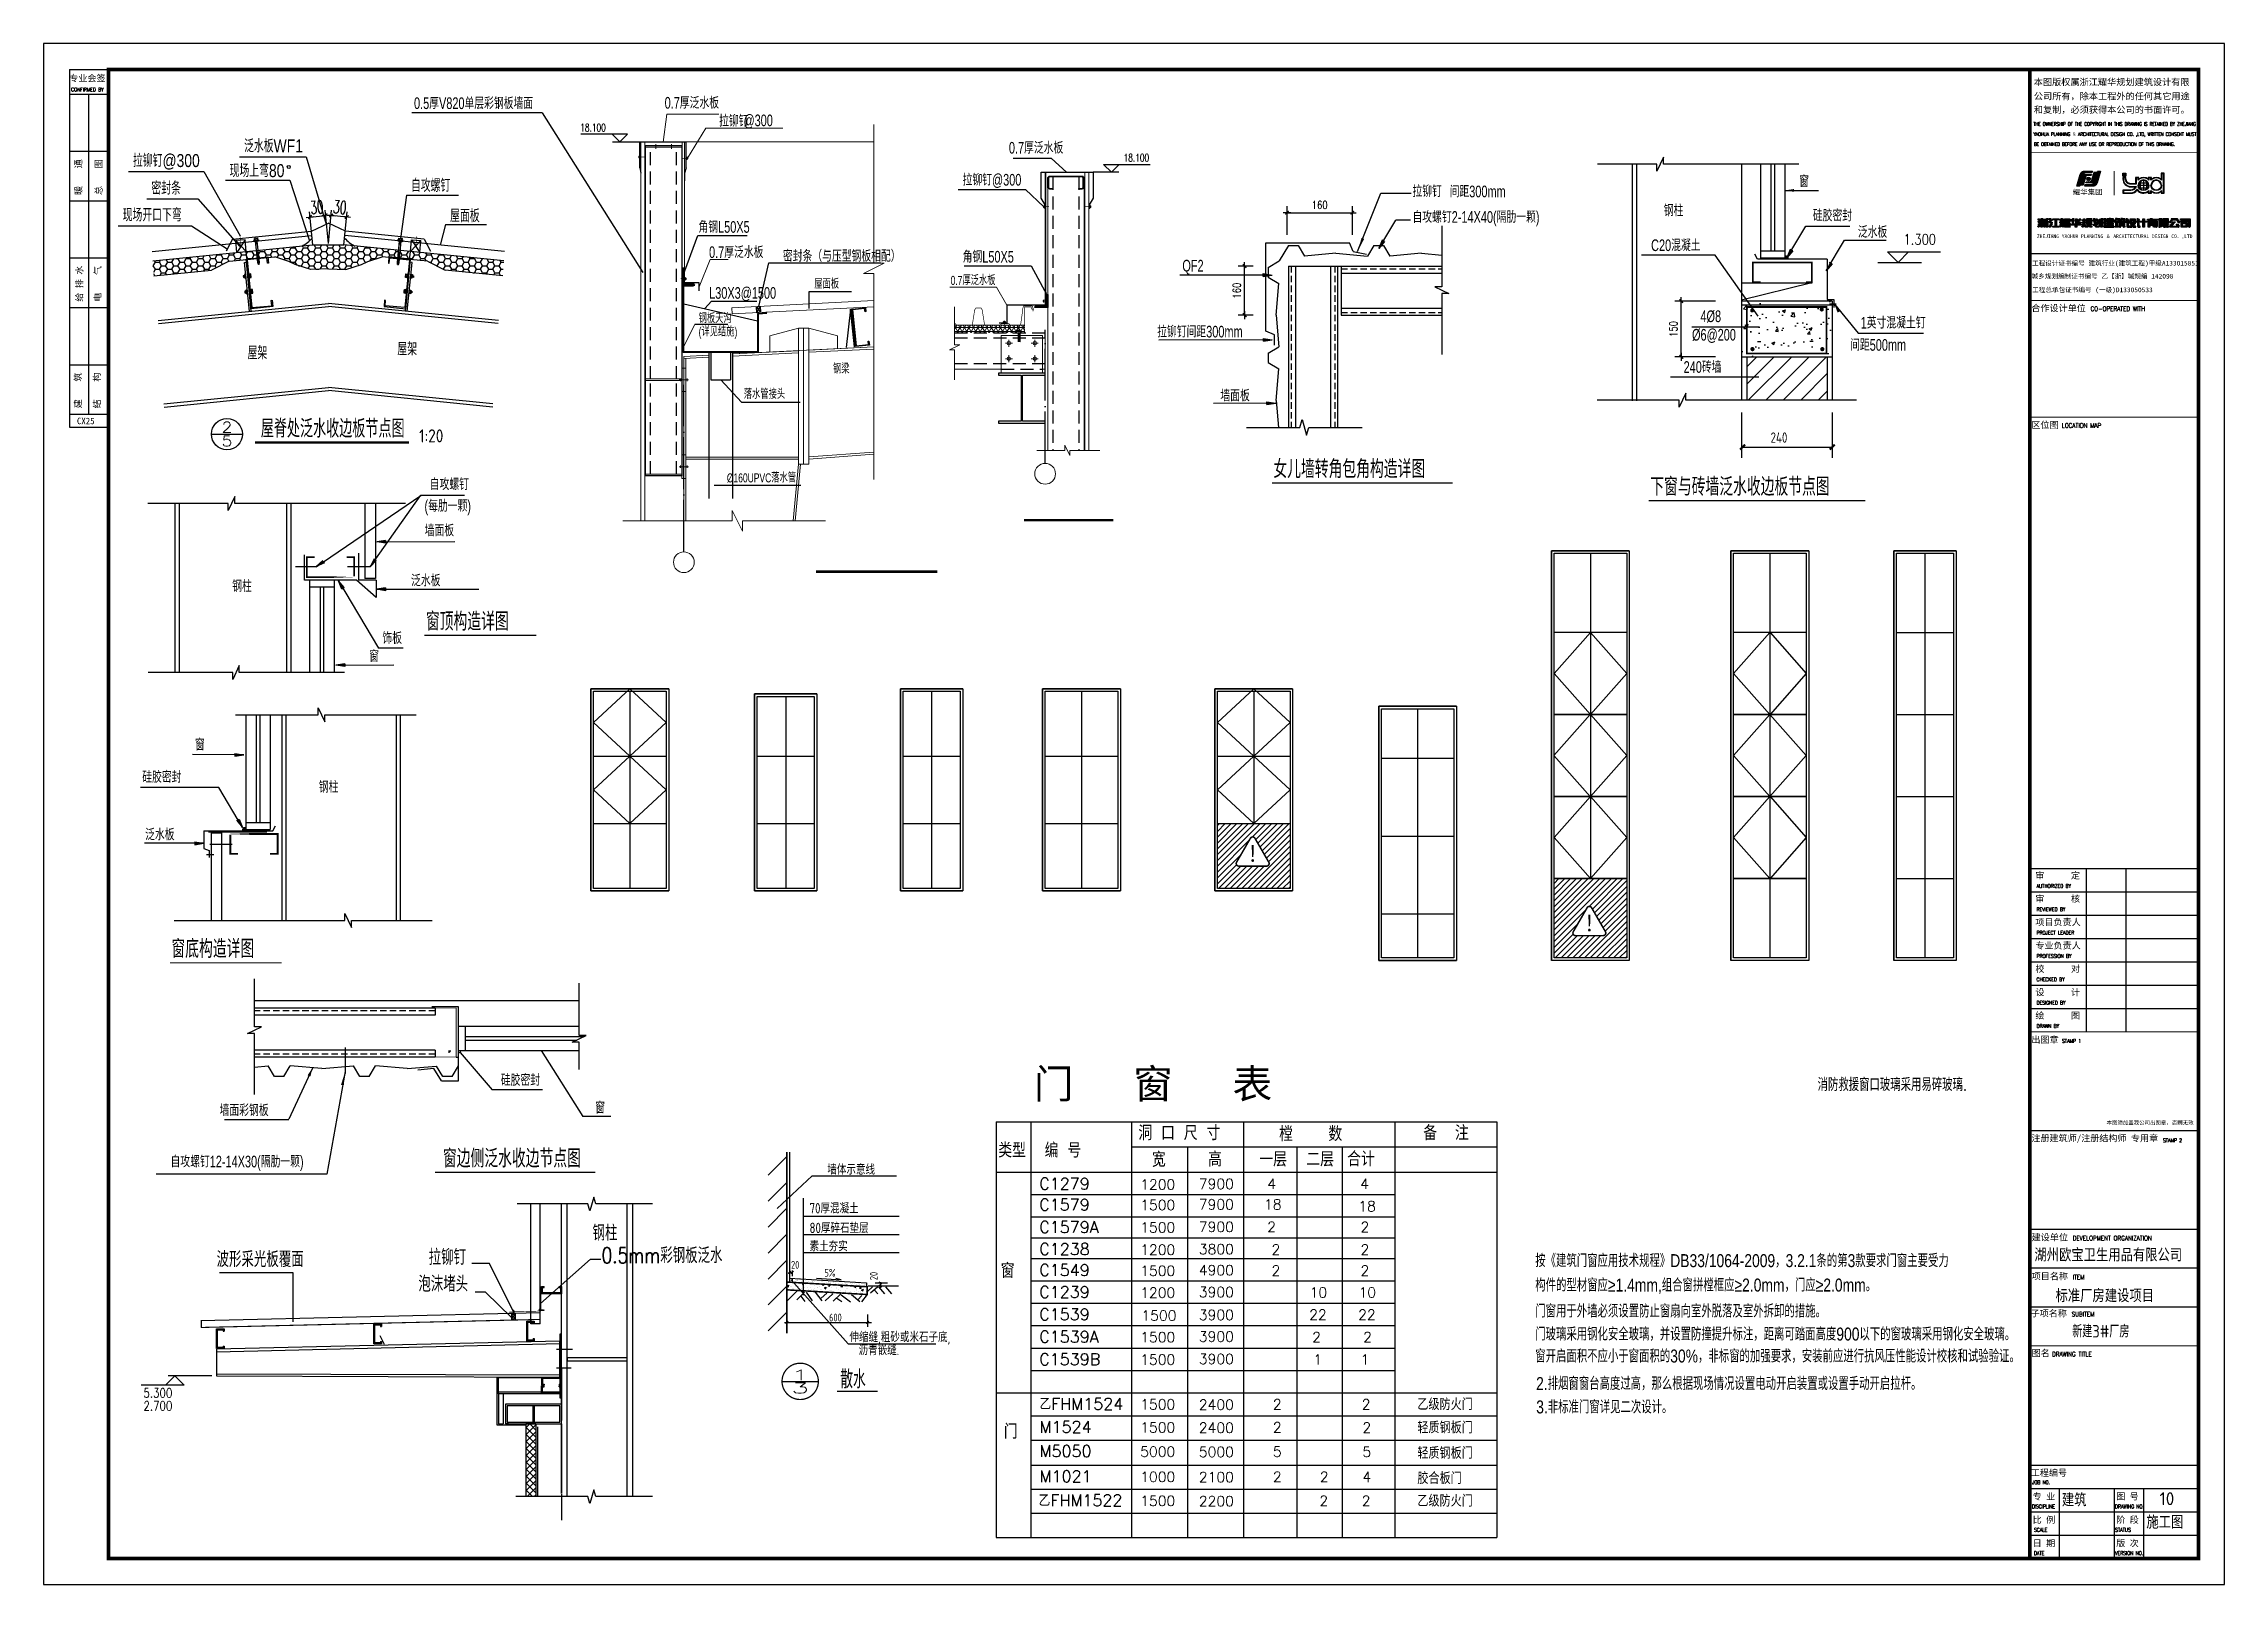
# Model space of a CAD drawing. Extents: x -248860 to 1018944, y -1060852 to 188626.
# Drawn here: x 903192 to 987292, y 19362 to 78762 of the extents above; entities that cross this region are included whole.
import ezdxf
from ezdxf.enums import TextEntityAlignment as Align

# ---------------------------------------------------------------- set-up
doc = ezdxf.new("R2010")
doc.units = 0
doc.header["$LTSCALE"] = 1000
doc.header["$MEASUREMENT"] = 0
for name, pattern in [('10', [0]), ('89', [0]), ('CENTER', [1.2, 1, -0.1, 0, -0.1]), ('DOTE', [2.42, 2, -0.2, 0.02, -0.2]), ('HIDDEN', [0.375, 0.25, -0.125]), ('HIDDENX2', [0.75, 0.5, -0.25])]:
    doc.linetypes.add(name, pattern=pattern)
doc.layers.get('0').update_dxf_attribs({"linetype": 'CONTINUOUS'})
doc.layers.get('Defpoints').update_dxf_attribs({"linetype": 'CONTINUOUS'})
for name, color, linetype in [('03', 3, 'CONTINUOUS'), ('09', 2, 'CONTINUOUS'), ('100', 11, 'CONTINUOUS'), ('120', 2, 'CONTINUOUS'), ('13', 2, 'CONTINUOUS'), ('2', 2, 'CONTINUOUS'), ('253', 253, 'CONTINUOUS'), ('3', 3, 'CONTINUOUS'), ('BORDER', 4, 'CONTINUOUS'), ('D', 7, 'CONTINUOUS'), ('DIM', 3, 'CONTINUOUS'), ('DIM_SYMB', 3, 'CONTINUOUS'), ('DOTE', 253, 'DOTE'), ('E_WINDOW', 4, 'CONTINUOUS'), ('HATCH', 200, 'CONTINUOUS'), ('MEMBER', 6, 'CONTINUOUS'), ('NO1', 3, 'CENTER'), ('OTHER', 7, 'CONTINUOUS'), ('PUB_DIM', 3, 'CONTINUOUS'), ('PUB_TEXT', 7, 'CONTINUOUS'), ('PUB_TITLE', 4, 'CONTINUOUS'), ('PURLINE', 6, 'CONTINUOUS'), ('TEXT', 7, 'CONTINUOUS'), ('WALL', 6, 'CONTINUOUS'), ('XIXIAN', 4, 'CONTINUOUS'), ('可见线', 7, 'CONTINUOUS'), ('图层1', 53, 'CONTINUOUS'), ('图框', 4, 'CONTINUOUS'), ('家具', 35, 'CONTINUOUS'), ('建筑', 4, 'CONTINUOUS'), ('彩钢板', 253, 'CONTINUOUS'), ('立面图', 40, 'CONTINUOUS'), ('钢梁', 4, 'CONTINUOUS')]:
    doc.layers.add(name, color=color, linetype=linetype)
doc.layers.add('细线', color=8, linetype='CONTINUOUS', lineweight=9)
doc.styles.add('-楷体_GB2312', font='', dxfattribs={"width": 0.8})
doc.styles.add('-黑体', font='simhei.ttf', dxfattribs={"width": 0.8})
doc.styles.add('_HZTXT2', font='tssdeng2.shx', dxfattribs={"width": 0.8, "bigfont": 'tssdchn.shx'})
doc.styles.add('_TCH_DIM', font='SIMPLEX', dxfattribs={"bigfont": 'GBCBIG'})
doc.styles.add('_TXT', font='SIMPLEX.shx', dxfattribs={"width": 0.6})
doc.styles.add('COMP', font='complex', dxfattribs={"bigfont": 'hztxt'})
doc.styles.add('COMPLEX', font='COMPLEX')
doc.styles.add('DIM_FONT', font='SIMPLEX.shx', dxfattribs={"width": 0.8})
doc.styles.add('FJY', font='hztxt_e.shx', dxfattribs={"width": 0.7, "height": 400, "bigfont": 'hztxt.shx'})
doc.styles.add('HZTXT', font='txt.shx', dxfattribs={"width": 0.8, "bigfont": 'hztxt.shx'})
doc.styles.add('HZTXT1', font='txt1.shx', dxfattribs={"bigfont": 'HZTXT1.shx'})
doc.styles.add('iIcon2', font='')
doc.styles.add('MIMI-TKWZ', font='romanc.shx', dxfattribs={"width": 0.75, "oblique": 15, "bigfont": 'bigfont.shx'})
doc.styles.add('S1', font='stand_e1.shx', dxfattribs={"width": 0.8, "bigfont": 'stand_c1.shx'})
doc.styles.add('SM', font='dytxt.shx', dxfattribs={"width": 0.7, "bigfont": 'hzdx.shx'})
doc.styles.get("Standard").update_dxf_attribs({"font": 'GBENOR', "bigfont": 'GBCBIG'})
doc.styles.add('STYLE1', font='tssdeng.shx', dxfattribs={"height": 8, "bigfont": 'tssdchn.shx'})
doc.styles.add('TSSD_REIN', font='tssdeng.shx', dxfattribs={"width": 0.7, "bigfont": 'tssdchn.shx'})
doc.styles.add('图框艺术体', font='simhei.ttf', dxfattribs={"width": 0.9})
doc.styles.add('黑体', font='simhei.ttf')
doc.styles.get('-楷体_GB2312').set_extended_font_data('SimSun')
doc.styles.get('iIcon2').set_extended_font_data('SimSun')
doc.dimstyles.new('DIMN', dxfattribs={"dimtxt": 300, "dimasz": 1, "dimexe": 250, "dimexo": 300, "dimgap": 150, "dimtad": 1, "dimdec": 0, "dimzin": 0, "dimdsep": 46, "dimtxsty": 'DIM_FONT', "dimblk": '_DIMX', "dimcen": 0.09, "dimclrt": 7, "dimadec": 0, "dimazin": 0, "dimtfac": 1, "dimtdec": 0, "dimtix": 1, "dimtmove": 2, "dimatfit": 3, "dimldrblk": '_DIMX', "dimfxl": 1, "dimtolj": 1, "dimtzin": 0, "dimarcsym": 0})

msp = doc.modelspace()

# ---------------------------------------------------------------- texts
for s, height, style, width, p in [('泛水板WF1', 500, 'S1', 0.8, (910920.9, 74568.2, 267.1)), ('拉铆钉@300', 500, 'S1', 0.8, (906637.3, 74003.8)), ('现场上弯80', 500, 'S1', 0.8, (910363, 73615.7)), ('密封条', 500, 'S1', 0.8, (907347.6, 72940)), ('自攻螺钉', 500, 'S1', 0.8, (917355.6, 73044.4)), ('现场开口下弯', 500, 'S1', 0.8, (906238.9, 71907.7)), ('屋面板', 500, 'S1', 0.8, (918866.4, 71877.1)), ('屋架', 500, 'S1', 0.8, (916834.4, 66743.6, -267.1)), ('屋架', 500, 'S1', 0.8, (911055.1, 66590.3, -267.1)), ('墙体示意线', 400, 'TSSD_REIN', 0.8, (933415.1, 35158.2)), ('70厚混凝土', 400, 'TSSD_REIN', 0.8, (932728.1, 33663.8)), ('钢柱', 600, 'HZTXT', 0.8, (924361.8, 32612.3)), ('80厚碎石垫层', 400, 'TSSD_REIN', 0.8, (932728.1, 32904.4)), ('波形采光板覆面', 600, 'HZTXT', 0.8, (909860.7, 31595.1)), ('拉铆钉', 600, 'HZTXT', 0.8, (918040.1, 31676)), ('0.5mm彩钢板泛水', 600, 'HZTXT', 0.8, (924709.4, 31747.9)), ('素土夯实', 400, 'TSSD_REIN', 0.8, (932728.1, 32202)), ('泡沫堵头', 600, 'HZTXT', 0.8, (917644.1, 30647.8)), ('20', 300, 'TSSD_REIN', 0.7, (932015.3, 31531.6)), ('5%', 300, 'TSSD_REIN', 0.7, (933302.4, 31223.1)), ('600', 300, 'TSSD_REIN', 0.7, (933481.5, 29499.7)), ('伸缩缝,粗砂或米石子底,', 400, 'TSSD_REIN', 0.8, (934268.2, 28699.8)), ('沥青嵌缝.', 400, 'TSSD_REIN', 0.8, (934619.5, 28197.8)), ('散水', 700, 'HZTXT1', 0.7, (933915, 26920.1))]:
    msp.add_text(s, height=height, dxfattribs=dict(style=style, width=width)).set_placement(p)
at = {"style": 'TSSD_REIN', "width": 0.7}
msp.add_text('20', height=300, rotation=90, dxfattribs=at).set_placement((935353.5, 31091.3))
at = {"width": 5684.436, "attachment_point": 1}
for s, insert, char_height in [('屋脊处泛水收边板节点图', (911567.4, 64273.6), 700), ('1:20', (917668.7, 63891.4), 502.5)]:
    msp.add_mtext(s, dxfattribs=dict(at, insert=insert, char_height=char_height))
at = {"style": 'COMP'}
for tag, width, p, p2 in [('3', 2.625, (932018.5, 26731.8), (932718.5, 26731.8)), ('1', 4.083333, (932018.5, 27237.7), (932718.5, 27237.7))]:
    msp.add_attdef(tag, text='1', height=400, dxfattribs=dict(at, width=width)).set_placement(p, p2, align=Align.FIT)
at = {"layer": '03', "style": '_HZTXT2', "width": 0.8}
for s, height, p in [('240', 400, (969790.4, 63372.9)), ('女儿墙转角包角构造详图', 700, (950617.9, 62010.3)), ('下窗与砖墙泛水收边板节点图', 700, (965152.5, 61331.2)), ('窗顶构造详图', 700, (917935.2, 56133.7)), ('窗底构造详图', 700, (908121.1, 43514.1)), ('窗边侧泛水收边节点图', 700, (918591.2, 35433.5))]:
    msp.add_text(s, height=height, dxfattribs=at).set_placement(p)
at = {"layer": 'PUB_DIM', "style": 'DIM_FONT', "width": 0.8}
msp.add_text('1.300', height=405, dxfattribs=at).set_placement((976171.5, 71016.5), align=Align.RIGHT)
for s, p in [('5.300', (907598.8, 26740.5)), ('2.700', (907598.8, 26245.5))]:
    msp.add_text(s, height=360, rotation=360, dxfattribs=at).set_placement(p, align=Align.MIDDLE)
at = {"layer": 'PUB_TEXT', "style": '_TCH_DIM', "width": 0.705882}
for p in [(923883.3, 75377.6), (944839.5, 74213.5)]:
    msp.add_text('18.100', height=297.5, dxfattribs=at).set_placement(p)
at = {"layer": 'PUB_TEXT', "style": 'STYLE1'}
for s, p in [('湖州欧宝卫生用品有限公司', (979964.1, 32060.2)), ('标准厂房建设项目', (980779.4, 30489.3)), ('建筑', (981024.5, 22615.1)), ('10', (984793.7, 22665.3)), ('施工图', (984284.6, 21762.1))]:
    msp.add_text(s, height=500, dxfattribs=at).set_placement(p, align=Align.MIDDLE_LEFT)
at = {"layer": 'PUB_TITLE', "color": 0, "style": 'FJY', "width": 0.8}
for s, p in [('消防救援窗口玻璃采用易碎玻璃.', (971603.1, 38382.1)), ('按《建筑门窗应用技术规程》DB33/1064-2009，3.2.1条的第3款要求门窗主要受力', (960715.7, 31592.5)), ('构件的型材窗应≥1.4mm,组合窗拼樘框应≥2.0mm，门应≥2.0mm。', (960715.7, 30651.9)), ('门窗用于外墙必须设置防止窗扇向室外脱落及室外拆卸的措施。', (960715.7, 29649.4)), ('门玻璃采用钢化安全玻璃，并设置防撞提升标注，距离可踏面高度900以下的窗玻璃采用钢化安全玻璃。', (960715.7, 28762.9)), ('窗开启面积不应小于窗面积的30%%%，非标窗的加强要求，安装前应进行抗风压性能设计校核和试验验证。', (960715.7, 27915.5)), ('2.排烟窗窗台高度过高，那么根据现场情况设置电动开启装置或设置手动开启拉杆。', (960748.1, 26855.1)), ('3.非标准门窗详见二次设计。', (960752.7, 25952.4))]:
    msp.add_text(s, height=500.445, dxfattribs=at).set_placement(p)
at = {"layer": 'XIXIAN'}
for s, height, style, p in [('门   窗   表', 1125, '-楷体_GB2312', (941377.6, 38100)), ('洞 口 尺 寸', 562.5, 'TSSD_REIN', (945409.6, 36487.3)), ('樘    数', 562.5, 'TSSD_REIN', (950837.4, 36447.6)), ('备  注', 562.5, 'TSSD_REIN', (956398.6, 36487.3)), ('类型', 562.5, 'TSSD_REIN', (940006.9, 35816.7)), ('编 号', 562.5, 'TSSD_REIN', (941793.9, 35816.7)), ('宽', 562.5, 'TSSD_REIN', (945932, 35460.2)), ('高', 562.5, 'TSSD_REIN', (948100.6, 35471.2)), ('一层', 562.5, 'TSSD_REIN', (950072.7, 35473.2)), ('二层', 562.5, 'TSSD_REIN', (951886.9, 35473.2)), ('合计', 562.5, 'TSSD_REIN', (953461.5, 35479.7)), ('C1279', 450, 'COMP', (941585.4, 34583.4)), ('1200', 393.75, 'COMPLEX', (945482.4, 34581.8)), ('7900', 393.75, 'COMPLEX', (947742.6, 34605.1)), ('4', 393.8, 'COMPLEX', (950383.2, 34608)), ('4', 393.8, 'COMPLEX', (953967.3, 34608)), ('C1579', 450, 'COMP', (941585.4, 33774.9)), ('1500', 393.75, 'COMPLEX', (945482.4, 33789.8)), ('7900', 393.75, 'COMPLEX', (947742.6, 33813.1)), ('18', 393.75, 'COMPLEX', (950255.9, 33811.4)), ('18', 393.75, 'COMPLEX', (953891.9, 33744)), ('C1579A', 450, 'COMP', (941585.4, 32910.9)), ('1500', 393.75, 'COMPLEX', (945482.4, 32925.8)), ('7900', 393.75, 'COMPLEX', (947742.6, 32949.1)), ('2', 393.8, 'COMPLEX', (950378.7, 32947.4)), ('2', 393.8, 'COMPLEX', (953977.1, 32944.8)), ('C1238', 450, 'COMP', (941585.4, 32064.4)), ('1200', 393.75, 'COMPLEX', (945482.4, 32065.4)), ('3800', 393.75, 'COMPLEX', (947742.6, 32088.7)), ('2', 393.8, 'COMPLEX', (950546.2, 32073.4)), ('2', 393.8, 'COMPLEX', (953977.1, 32073.4)), (' 窗 ', 562.5, 'TSSD_REIN', (939760.6, 31177.1)), ('C1549', 450, 'COMP', (941585.4, 31253.1)), ('1500', 393.75, 'COMPLEX', (945482.4, 31254.1)), ('4900', 393.75, 'COMPLEX', (947742.6, 31277.4)), ('2', 393.8, 'COMPLEX', (950546.2, 31262.1)), ('2', 393.8, 'COMPLEX', (953977.1, 31262.1)), ('C1239', 450, 'COMP', (941585.4, 30410.2)), ('1200', 393.75, 'COMPLEX', (945482.4, 30411.2)), ('3900', 393.75, 'COMPLEX', (947742.6, 30434.5)), ('10', 393.75, 'COMPLEX', (952014.2, 30419.3)), ('10', 393.75, 'COMPLEX', (953902.1, 30419.3)), ('C1539', 450, 'COMP', (941585.4, 29546.2)), ('1500', 393.75, 'COMPLEX', (945527.4, 29529.2)), ('3900', 393.75, 'COMPLEX', (947742.6, 29552.5)), ('22', 393.75, 'COMPLEX', (951999.6, 29561.2)), ('22', 393.75, 'COMPLEX', (953887.5, 29561.2)), ('C1539A', 450, 'COMP', (941585.4, 28682.2)), ('1500', 393.75, 'COMPLEX', (945482.4, 28695.2)), ('3900', 393.75, 'COMPLEX', (947742.6, 28718.5)), ('2', 393.8, 'COMPLEX', (952112.3, 28697.2)), ('2', 393.8, 'COMPLEX', (954077.2, 28697.2)), ('C1539B', 450, 'COMP', (941585.4, 27818.2)), ('1500', 393.75, 'COMPLEX', (945482.4, 27831.2)), ('3900', 393.75, 'COMPLEX', (947742.6, 27854.5)), ('1', 393.8, 'COMPLEX', (952160.5, 27833.2)), ('1', 393.8, 'COMPLEX', (953983.8, 27833.2)), ('乙FHM1524', 450, 'COMP', (941598.5, 26096.5)), ('1500', 393.75, 'COMPLEX', (945482.4, 26103.2)), ('2400', 393.75, 'COMPLEX', (947742.6, 26093.6)), ('2', 393.8, 'COMPLEX', (950598.5, 26105.2)), ('2', 393.8, 'COMPLEX', (954025.2, 26105.2)), ('乙级防火门', 450, 'TSSD_REIN', (956169.7, 26080.2)), ('门', 562.5, 'TSSD_REIN', (940222.2, 24977.8)), ('M1524', 450, 'COMP', (941598.5, 25207.2)), ('1500', 393.75, 'COMPLEX', (945482.4, 25213.9)), ('2400', 393.75, 'COMPLEX', (947742.6, 25204.3)), ('2', 393.8, 'COMPLEX', (950598.5, 25215.9)), ('2', 393.8, 'COMPLEX', (954050.3, 25210)), ('轻质钢板门', 450, 'TSSD_REIN', (956169.7, 25184.1)), ('M5050', 450, 'COMP', (941598.5, 24274)), ('5000', 393.75, 'COMPLEX', (945482.4, 24280.7)), ('5000', 393.75, 'COMPLEX', (947742.6, 24271.1)), ('5', 393.8, 'COMPLEX', (950598.5, 24282.7)), ('5', 393.8, 'COMPLEX', (954050.3, 24276.8)), ('轻质钢板门', 450, 'TSSD_REIN', (956169.7, 24202.6)), ('M1021', 450, 'COMP', (941598.5, 23303.7)), ('1000', 393.75, 'COMPLEX', (945482.4, 23310.4)), ('2100', 393.75, 'COMPLEX', (947742.6, 23300.8)), ('2', 393.8, 'COMPLEX', (950598.5, 23312.4)), ('2', 393.8, 'COMPLEX', (952407.4, 23312.4)), ('4', 393.8, 'COMPLEX', (954050.3, 23306.5)), ('胶合板门', 450, 'TSSD_REIN', (956169.7, 23232.3)), ('乙FHM1522', 450, 'COMP', (941565.1, 22377.3)), ('1500', 393.75, 'COMPLEX', (945482.4, 22384)), ('2200', 393.75, 'COMPLEX', (947742.6, 22374.3)), ('2', 393.8, 'COMPLEX', (952391.4, 22386)), ('2', 393.8, 'COMPLEX', (954025.2, 22386)), ('乙级防火门', 450, 'TSSD_REIN', (956169.7, 22361))]:
    msp.add_text(s, height=height, dxfattribs=dict(at, style=style)).set_placement(p)
at = {"layer": '可见线', "style": 'SM', "width": 0.7}
for s, height, p in [('0.5厚V820单层彩钢板墙面', 450, (917476.4, 76241.1)), ('0.7厚泛水板', 450, (927142.2, 76255.9)), ('拉铆钉', 450, (929240, 75560.3)), ('@300', 450, (930184, 75577.8)), ('0.7厚泛水板', 450, (940417.2, 74521.4)), ('拉铆钉@300', 450, (938632.8, 73288.6)), ('拉铆钉', 450, (955979, 72845.8)), ('间距300mm', 450, (957414.1, 72837.7)), ('窗', 450, (970894.4, 73231.6)), ('自攻螺钉2-14X40(隔肋一颗)', 450, (955981.9, 71853.8)), ('钢柱', 450, (965671.7, 72106.4)), ('硅胶密封', 450, (971420.4, 71912.7)), ('角钢L50X5', 450, (928446.3, 71470.6)), ('泛水板 ', 450, (973157.7, 71276)), ('0.7厚泛水板', 450, (928854.7, 70497.6)), ('密封条（与压型钢板相配）', 450, (931703.1, 70352)), ('角钢L50X5', 450, (938633.9, 70321.3)), ('C20混凝土', 450, (965183.4, 70764.7)), ('0.7厚泛水板', 350, (938170.3, 69458.4)), ('QF2', 450, (947106.5, 69977.1)), ('L30X3@1500', 450, (928856.8, 68926.2)), ('屋面板', 350, (932913.5, 69320.8)), ('钢板天沟', 350, (928451.5, 67992)), ('4%%C8', 450, (967086.5, 68026.9)), ('1英寸混凝土钉', 450, (973265.2, 67777)), ('(详见结施)', 350, (928451.5, 67478.5)), ('拉铆钉间距300mm', 450, (946136, 67434.3)), ('%%C6@200', 450, (966760.6, 67313)), ('间距500mm', 450, (972857.2, 66922)), ('240砖墙', 450, (966437.7, 66068.8)), ('钢梁', 350, (933636.8, 66046.6)), ('落水管接头', 350, (930194.2, 65071.4)), ('墙面板', 450, (948571.3, 64968.6)), ('%%C160UPVC落水管', 350, (929541.2, 61846.7)), ('自攻螺钉', 450, (918083.9, 61551.3)), ('(每肋一颗)', 450, (917879.2, 60717.5)), ('墙面板', 450, (917887.1, 59770.8)), ('钢柱', 450, (910465.3, 57622.6)), ('泛水板 ', 450, (917361.3, 57840.4)), ('饰板 ', 450, (916257.1, 55618.6)), ('窗', 450, (915745.9, 54923.3)), ('窗', 450, (909026, 51510.1)), ('硅胶密封', 450, (906996.5, 50265.3)), ('钢柱', 450, (913803.4, 49880)), ('泛水板 ', 450, (907105.9, 48045.5)), ('硅胶密封', 450, (920824.5, 38581.9)), ('墙面彩钢板', 450, (909979.3, 37416)), ('窗', 450, (924461.8, 37515.2)), ('自攻螺钉12-14X30(隔肋一颗)', 450, (908086.4, 35438.6, 7146.4))]:
    msp.add_text(s, height=height, dxfattribs=at).set_placement(p)
at = {"layer": '图层1'}
msp.add_text('新建3#厂房', height=482.27, dxfattribs=at).set_placement((981424.9, 28879.2))

# ---------------------------------------------------------------- blocks, each defined once
blk = doc.blocks.new('yhlogo01')
at = {"layer": '家具'}
h = blk.add_hatch(color=5, dxfattribs=at)
h.dxf.hatch_style = 1
h.paths.add_polyline_path([(243496, -10479, 0.2174728), (243119, -10652, 0.1075559), (242813, -11212), (242091, -13670), (242749, -13670), (243418, -11390, -0.1971789), (243830, -10875, -0.1273347), (244024, -10824), (245336, -10824), (245437, -10479)])
h = blk.add_hatch(color=5, dxfattribs=at)
h.dxf.hatch_style = 1
h.paths.add_polyline_path([(243801, -11271, 0.1093665), (243592, -11650), (243050, -13497), (243448, -13497), (243959, -11757, -0.1253068), (244114, -11495, -0.1991992), (244327, -11407), (245165, -11407), (245235, -11169), (244026, -11169, 0.2155994)])
h = blk.add_hatch(color=5, dxfattribs=at)
h.dxf.hatch_style = 1
h.paths.add_polyline_path([(245735, -13670, 0.2174728), (246113, -13497, 0.1075559), (246419, -12937), (247141, -10479), (246483, -10479), (245814, -12759, -0.1971789), (245402, -13274, -0.1273347), (245207, -13325), (243896, -13325), (243794, -13670)])
h = blk.add_hatch(color=5, dxfattribs=at)
h.dxf.hatch_style = 1
h.paths.add_polyline_path([(245431, -12878, 0.1093665), (245639, -12499), (246182, -10652), (245784, -10652), (245273, -12392, -0.1253068), (245117, -12654, -0.1991992), (244905, -12742), (244067, -12742), (243997, -12980), (245206, -12980, 0.2155994)])
h = blk.add_hatch(color=1, dxfattribs=at)
h.dxf.hatch_style = 1
h.paths.add_polyline_path([(244991, -12140, 1), (244202, -12140, 1)])
at = {"layer": '家具', "color": 5}
for points in [[(242091, -13670), (242813, -11212, -0.1075559), (243119, -10652, -0.2174728), (243496, -10479), (245437, -10479), (245336, -10824), (244024, -10824, 0.1273347), (243830, -10875, 0.1971247), (243418, -11389), (242749, -13670)], [(243050, -13497), (243592, -11650, -0.1093665), (243801, -11271, -0.2155994), (244026, -11169), (245235, -11169), (245165, -11407), (244327, -11407, 0.1991992), (244114, -11495, 0.1253068), (243959, -11757), (243448, -13497)], [(247141, -10479), (246419, -12937, -0.1075559), (246113, -13497, -0.2174728), (245735, -13670), (243794, -13670), (243896, -13325), (245207, -13325, 0.1273347), (245402, -13274, 0.1971247), (245814, -12759), (246483, -10479)], [(246182, -10652), (245639, -12499, -0.1093665), (245431, -12878, -0.2155994), (245206, -12980), (243997, -12980), (244067, -12742), (244905, -12742, 0.1991992), (245117, -12654, 0.1253068), (245273, -12392), (245784, -10652)]]:
    blk.add_lwpolyline(points, format="xyb", close=True, dxfattribs=at)
at = {"layer": '家具', "color": 1}
blk.add_circle((244597, -12140), 394, dxfattribs=at)
blk = doc.blocks.new('A1')
h = blk.add_hatch(color=0)
h.dxf.hatch_style = 1
edge = h.paths.add_edge_path()
edge.add_line((499908, 391800), (499805, 391800))
edge.add_line((499805, 391800), (499805, 391813))
edge.add_line((499805, 391813), (499746, 391813))
edge.add_line((499746, 391813), (499746, 391800))
edge.add_line((499746, 391800), (499663, 391800))
edge.add_line((499663, 391800), (499663, 391771))
edge.add_line((499663, 391771), (499746, 391771))
edge.add_line((499746, 391771), (499746, 391743))
edge.add_line((499746, 391743), (499650, 391743))
edge.add_line((499650, 391743), (499650, 391712))
edge.add_line((499650, 391712), (499746, 391712))
edge.add_line((499746, 391712), (499746, 391684))
edge.add_line((499746, 391684), (499663, 391684))
edge.add_line((499663, 391684), (499663, 391655))
edge.add_line((499663, 391655), (499746, 391655))
edge.add_line((499746, 391655), (499746, 391629))
edge.add_line((499746, 391629), (499663, 391629))
edge.add_line((499663, 391629), (499663, 391600))
edge.add_line((499663, 391600), (499746, 391600))
edge.add_line((499746, 391600), (499746, 391574))
edge.add_line((499746, 391574), (499657, 391574))
edge.add_line((499657, 391574), (499657, 391542))
edge.add_line((499657, 391542), (499746, 391542))
edge.add_line((499746, 391542), (499746, 391514))
edge.add_line((499746, 391514), (499649, 391514))
edge.add_spline(control_points=[(499649, 391514), (499648, 391514), (499646, 391514), (499642, 391515), (499639, 391515), (499634, 391517), (499633, 391518), (499632, 391519)], knot_values=[0.951371, 0.951371, 0.951371, 0.951371, 1.090703, 1.090703, 1.408925, 1.408925, 1.574417, 1.574417, 1.574417, 1.574417], degree=3, periodic=0)
edge.add_line((499632, 391519), (499630, 391520))
edge.add_line((499630, 391520), (499630, 391628))
edge.add_spline(control_points=[(499630, 391628), (499629, 391630), (499628, 391632), (499626, 391637), (499624, 391640), (499619, 391645), (499616, 391648), (499614, 391650)], knot_values=[3.391104, 3.391104, 3.391104, 3.391104, 3.526235, 3.526235, 3.74708, 3.74708, 3.945294, 3.945294, 3.945294, 3.945294], degree=3, periodic=0)
edge.add_line((499614, 391650), (499610, 391653))
edge.add_line((499610, 391653), (499614, 391656))
edge.add_spline(control_points=[(499614, 391656), (499616, 391657), (499617, 391659), (499621, 391663), (499624, 391666), (499627, 391671), (499629, 391674), (499630, 391677), (499630, 391678), (499630, 391678)], knot_values=[2.311832, 2.311832, 2.311832, 2.311832, 2.450793, 2.450793, 2.675986, 2.675986, 2.901179, 2.901179, 2.912092, 2.912092, 2.912092, 2.912092], degree=3, periodic=0)
edge.add_line((499630, 391678), (499630, 391776))
edge.add_spline(control_points=[(499630, 391776), (499630, 391778), (499630, 391780), (499629, 391784), (499629, 391786), (499627, 391791), (499625, 391793), (499622, 391797), (499620, 391799), (499615, 391802), (499612, 391803), (499606, 391805), (499603, 391806), (499598, 391807), (499596, 391807), (499594, 391807)], knot_values=[-0.099464, -0.099464, -0.099464, -0.099464, 0.07948, 0.07948, 0.34792, 0.34792, 0.61636, 0.61636, 0.884801, 0.884801, 1.153241, 1.153241, 1.421681, 1.421681, 1.570955, 1.570955, 1.570955, 1.570955], degree=3, periodic=0)
edge.add_line((499594, 391807), (499547, 391807))
edge.add_line((499547, 391807), (499547, 391767))
edge.add_line((499547, 391767), (499557, 391767))
edge.add_spline(control_points=[(499557, 391767), (499560, 391767), (499562, 391766), (499564, 391764), (499566, 391763), (499568, 391761), (499569, 391760), (499570, 391757), (499571, 391756), (499571, 391754)], knot_values=[3.386552, 3.386552, 3.386552, 3.386552, 3.627015, 3.627015, 3.904526, 3.904526, 4.182037, 4.182037, 4.349186, 4.349186, 4.349186, 4.349186], degree=3, periodic=0)
edge.add_line((499571, 391754), (499571, 391685))
edge.add_spline(control_points=[(499571, 391685), (499571, 391685), (499571, 391685), (499571, 391684), (499571, 391683), (499570, 391680), (499570, 391679), (499568, 391677), (499567, 391676), (499564, 391674), (499562, 391673), (499560, 391673), (499559, 391673), (499557, 391673)], knot_values=[-1.4875, -1.4875, -1.4875, -1.4875, -1.436354, -1.436354, -1.196219, -1.196219, -0.898229, -0.898229, -0.60024, -0.60024, -0.187336, -0.187336, 0.019116, 0.019116, 0.019116, 0.019116], degree=3, periodic=0)
edge.add_line((499557, 391673), (499547, 391673))
edge.add_line((499547, 391673), (499547, 391633))
edge.add_line((499547, 391633), (499557, 391633))
edge.add_spline(control_points=[(499557, 391633), (499560, 391632), (499561, 391632), (499564, 391631), (499565, 391630), (499567, 391628), (499568, 391627), (499570, 391625), (499570, 391624), (499571, 391622), (499571, 391621), (499571, 391619)], knot_values=[0.098321, 0.098321, 0.098321, 0.098321, 0.387888, 0.387888, 0.647728, 0.647728, 0.907568, 0.907568, 1.167408, 1.167408, 1.336231, 1.336231, 1.336231, 1.336231], degree=3, periodic=0)
edge.add_line((499571, 391619), (499571, 391527))
edge.add_spline(control_points=[(499571, 391527), (499571, 391525), (499571, 391524), (499570, 391521), (499569, 391520), (499567, 391518), (499566, 391517), (499563, 391515), (499561, 391515), (499558, 391514), (499557, 391514), (499556, 391514)], knot_values=[1.586368, 1.586368, 1.586368, 1.586368, 1.872585, 1.872585, 2.185501, 2.185501, 2.498416, 2.498416, 2.9093, 2.9093, 3.114742, 3.114742, 3.114742, 3.114742], degree=3, periodic=0)
edge.add_line((499556, 391514), (499547, 391514))
edge.add_line((499547, 391514), (499547, 391474))
edge.add_line((499547, 391474), (499595, 391474))
edge.add_spline(control_points=[(499595, 391474), (499597, 391475), (499600, 391475), (499606, 391476), (499611, 391477), (499616, 391479), (499618, 391480), (499620, 391481)], knot_values=[1.6576, 1.6576, 1.6576, 1.6576, 1.78893, 1.78893, 2.017153, 2.017153, 2.129372, 2.129372, 2.129372, 2.129372], degree=3, periodic=0)
edge.add_line((499620, 391481), (499622, 391482))
edge.add_line((499622, 391482), (499624, 391481))
edge.add_spline(control_points=[(499624, 391481), (499626, 391480), (499628, 391479), (499633, 391477), (499637, 391476), (499642, 391475), (499644, 391475), (499646, 391474)], knot_values=[0.97232, 0.97232, 0.97232, 0.97232, 1.112941, 1.112941, 1.348801, 1.348801, 1.463491, 1.463491, 1.463491, 1.463491], degree=3, periodic=0)
edge.add_line((499646, 391474), (499927, 391474))
edge.add_line((499927, 391474), (499927, 391514))
edge.add_line((499927, 391514), (499805, 391514))
edge.add_line((499805, 391514), (499805, 391542))
edge.add_line((499805, 391542), (499916, 391542))
edge.add_line((499916, 391542), (499916, 391574))
edge.add_line((499916, 391574), (499805, 391574))
edge.add_line((499805, 391574), (499805, 391600))
edge.add_line((499805, 391600), (499910, 391600))
edge.add_line((499910, 391600), (499910, 391629))
edge.add_line((499910, 391629), (499805, 391629))
edge.add_line((499805, 391629), (499805, 391655))
edge.add_line((499805, 391655), (499873, 391655))
edge.add_spline(control_points=[(499873, 391655), (499875, 391656), (499877, 391656), (499882, 391657), (499885, 391658), (499890, 391660), (499893, 391662), (499898, 391665), (499900, 391667), (499903, 391671), (499905, 391674), (499907, 391678), (499908, 391681), (499908, 391684), (499908, 391685), (499908, 391686)], knot_values=[-1.462334, -1.462334, -1.462334, -1.462334, -1.321738, -1.321738, -1.078276, -1.078276, -0.834814, -0.834814, -0.591353, -0.591353, -0.347891, -0.347891, -0.104429, -0.104429, 0.00471, 0.00471, 0.00471, 0.00471], degree=3, periodic=0)
edge.add_line((499908, 391686), (499908, 391712))
edge.add_line((499908, 391712), (499927, 391712))
edge.add_line((499927, 391712), (499927, 391743))
edge.add_line((499927, 391743), (499908, 391743))
edge.add_line((499908, 391743), (499908, 391800))
h.paths.add_polyline_path([(499805, 391771), (499856, 391771), (499856, 391743), (499805, 391743)], flags=16)
edge = h.paths.add_edge_path(flags=16)
edge.add_line((499805, 391712), (499856, 391712))
edge.add_line((499856, 391712), (499856, 391696))
edge.add_spline(control_points=[(499856, 391696), (499856, 391695), (499856, 391694), (499855, 391691), (499854, 391690), (499853, 391688), (499852, 391687), (499849, 391685), (499847, 391685), (499844, 391684), (499843, 391684), (499842, 391684)], knot_values=[1.651, 1.651, 1.651, 1.651, 1.918465, 1.918465, 2.217067, 2.217067, 2.515668, 2.515668, 2.928565, 2.928565, 3.135013, 3.135013, 3.135013, 3.135013], degree=3, periodic=0)
edge.add_line((499842, 391684), (499805, 391684))
edge.add_line((499805, 391684), (499805, 391712))
at = {"layer": 'WALL', "color": 0}
for p, q in [((499594, 391807), (499547, 391807)), ((499547, 391807), (499547, 391767)), ((499547, 391767), (499557, 391767)), ((499557, 391673), (499547, 391673)), ((499547, 391673), (499547, 391633)), ((499547, 391633), (499557, 391633)), ((499556, 391514), (499547, 391514)), ((499547, 391514), (499547, 391474)), ((499547, 391474), (499595, 391474)), ((499571, 391754), (499571, 391685)), ((499571, 391619), (499571, 391527)), ((499614, 391656), (499610, 391653)), ((499614, 391650), (499610, 391653)), ((499620, 391481), (499622, 391482)), ((499624, 391481), (499622, 391482)), ((499630, 391678), (499630, 391776)), ((499630, 391520), (499630, 391628)), ((499632, 391519), (499630, 391520)), ((499646, 391474), (499927, 391474)), ((499746, 391514), (499649, 391514)), ((499746, 391743), (499650, 391743)), ((499650, 391743), (499650, 391712)), ((499650, 391712), (499746, 391712)), ((499746, 391574), (499657, 391574)), ((499657, 391574), (499657, 391542)), ((499657, 391542), (499746, 391542)), ((499746, 391800), (499663, 391800)), ((499663, 391800), (499663, 391771)), ((499663, 391771), (499746, 391771)), ((499746, 391684), (499663, 391684)), ((499663, 391684), (499663, 391655)), ((499663, 391655), (499746, 391655)), ((499746, 391629), (499663, 391629)), ((499663, 391629), (499663, 391600)), ((499663, 391600), (499746, 391600)), ((499805, 391813), (499746, 391813)), ((499746, 391813), (499746, 391800)), ((499746, 391771), (499746, 391743)), ((499746, 391712), (499746, 391684)), ((499746, 391655), (499746, 391629)), ((499746, 391600), (499746, 391574)), ((499746, 391542), (499746, 391514)), ((499805, 391800), (499805, 391813)), ((499908, 391800), (499805, 391800)), ((499805, 391771), (499856, 391771)), ((499805, 391743), (499805, 391771)), ((499856, 391743), (499805, 391743)), ((499805, 391684), (499805, 391712)), ((499805, 391712), (499856, 391712)), ((499842, 391684), (499805, 391684)), ((499805, 391629), (499805, 391655)), ((499805, 391655), (499873, 391655)), ((499910, 391629), (499805, 391629)), ((499805, 391574), (499805, 391600)), ((499805, 391600), (499910, 391600)), ((499916, 391574), (499805, 391574)), ((499805, 391514), (499805, 391542)), ((499805, 391542), (499916, 391542)), ((499927, 391514), (499805, 391514)), ((499856, 391771), (499856, 391743)), ((499856, 391712), (499856, 391696)), ((499908, 391743), (499908, 391800)), ((499927, 391743), (499908, 391743)), ((499908, 391686), (499908, 391712)), ((499908, 391712), (499927, 391712)), ((499910, 391600), (499910, 391629)), ((499916, 391542), (499916, 391574)), ((499927, 391712), (499927, 391743)), ((499927, 391474), (499927, 391514))]:
    blk.add_line(p, q, dxfattribs=at)
for points, knots in [([(499556, 391514), (499557, 391514), (499558, 391514), (499561, 391515), (499563, 391515), (499566, 391517), (499567, 391518), (499569, 391520), (499570, 391521), (499571, 391524), (499571, 391525), (499571, 391527)], [1.586368, 1.586368, 1.586368, 1.586368, 1.79181, 1.79181, 2.202694, 2.202694, 2.51561, 2.51561, 2.828525, 2.828525, 3.114742, 3.114742, 3.114742, 3.114742]), ([(499571, 391754), (499571, 391756), (499570, 391757), (499569, 391760), (499568, 391761), (499566, 391763), (499564, 391764), (499562, 391766), (499560, 391767), (499557, 391767)], [3.3865517, 3.3865517, 3.3865517, 3.3865517, 3.5537011, 3.5537011, 3.831212, 3.831212, 4.1087229, 4.1087229, 4.3491863, 4.3491863, 4.3491863, 4.3491863]), ([(499557, 391673), (499559, 391673), (499560, 391673), (499562, 391673), (499564, 391674), (499567, 391676), (499568, 391677), (499570, 391679), (499570, 391680), (499571, 391683), (499571, 391684), (499571, 391685), (499571, 391685), (499571, 391685)], [-1.4875, -1.4875, -1.4875, -1.4875, -1.281048, -1.281048, -0.868144, -0.868144, -0.570155, -0.570155, -0.272165, -0.272165, -0.032031, -0.032031, 0.019116, 0.019116, 0.019116, 0.019116]), ([(499571, 391619), (499571, 391621), (499571, 391622), (499570, 391624), (499570, 391625), (499568, 391627), (499567, 391628), (499565, 391630), (499564, 391631), (499561, 391632), (499560, 391632), (499557, 391633)], [0.098321, 0.098321, 0.098321, 0.098321, 0.267144, 0.267144, 0.526983, 0.526983, 0.786823, 0.786823, 1.046663, 1.046663, 1.336231, 1.336231, 1.336231, 1.336231]), ([(499630, 391776), (499630, 391778), (499630, 391780), (499629, 391784), (499629, 391786), (499627, 391791), (499625, 391793), (499622, 391797), (499620, 391799), (499615, 391802), (499612, 391803), (499606, 391805), (499603, 391806), (499598, 391807), (499596, 391807), (499594, 391807)], [-0.099464, -0.099464, -0.099464, -0.099464, 0.07948, 0.07948, 0.34792, 0.34792, 0.61636, 0.61636, 0.884801, 0.884801, 1.153241, 1.153241, 1.421681, 1.421681, 1.570955, 1.570955, 1.570955, 1.570955]), ([(499595, 391474), (499597, 391475), (499600, 391475), (499606, 391476), (499611, 391477), (499616, 391479), (499618, 391480), (499620, 391481)], [1.6575999, 1.6575999, 1.6575999, 1.6575999, 1.7889303, 1.7889303, 2.0171527, 2.0171527, 2.1293723, 2.1293723, 2.1293723, 2.1293723]), ([(499614, 391656), (499616, 391657), (499617, 391659), (499621, 391663), (499624, 391666), (499627, 391671), (499629, 391674), (499630, 391677), (499630, 391678), (499630, 391678)], [2.3118325, 2.3118325, 2.3118325, 2.3118325, 2.450793, 2.450793, 2.6759858, 2.6759858, 2.9011785, 2.9011785, 2.9120922, 2.9120922, 2.9120922, 2.9120922]), ([(499630, 391628), (499629, 391630), (499628, 391632), (499626, 391637), (499624, 391640), (499619, 391645), (499616, 391648), (499614, 391650)], [3.391104, 3.391104, 3.391104, 3.391104, 3.526235, 3.526235, 3.7470799, 3.7470799, 3.9452936, 3.9452936, 3.9452936, 3.9452936]), ([(499624, 391481), (499626, 391480), (499628, 391479), (499633, 391477), (499637, 391476), (499642, 391475), (499644, 391475), (499646, 391474)], [0.9723197, 0.9723197, 0.9723197, 0.9723197, 1.1129409, 1.1129409, 1.3488005, 1.3488005, 1.4634912, 1.4634912, 1.4634912, 1.4634912]), ([(499632, 391519), (499633, 391518), (499634, 391517), (499639, 391515), (499642, 391515), (499646, 391514), (499648, 391514), (499649, 391514)], [0.9513715, 0.9513715, 0.9513715, 0.9513715, 1.1168633, 1.1168633, 1.4350849, 1.4350849, 1.5744167, 1.5744167, 1.5744167, 1.5744167]), ([(499842, 391684), (499843, 391684), (499844, 391684), (499847, 391685), (499849, 391685), (499852, 391687), (499853, 391688), (499854, 391690), (499855, 391691), (499856, 391694), (499856, 391695), (499856, 391696)], [1.651, 1.651, 1.651, 1.651, 1.857448, 1.857448, 2.270345, 2.270345, 2.568947, 2.568947, 2.867548, 2.867548, 3.135013, 3.135013, 3.135013, 3.135013]), ([(499873, 391655), (499875, 391656), (499877, 391656), (499882, 391657), (499885, 391658), (499890, 391660), (499893, 391662), (499898, 391665), (499900, 391667), (499903, 391671), (499905, 391674), (499907, 391678), (499908, 391681), (499908, 391684), (499908, 391685), (499908, 391686)], [-1.462334, -1.462334, -1.462334, -1.462334, -1.321738, -1.321738, -1.078276, -1.078276, -0.834814, -0.834814, -0.591353, -0.591353, -0.347891, -0.347891, -0.104429, -0.104429, 0.00471, 0.00471, 0.00471, 0.00471])]:
    blk.add_open_spline(points, degree=3, knots=knots, dxfattribs=at)
blk = doc.blocks.new('A4')
h = blk.add_hatch(color=0)
h.dxf.hatch_style = 1
edge = h.paths.add_edge_path()
edge.add_line((500502, 391777), (500485, 391777))
edge.add_spline(control_points=[(500485, 391777), (500482, 391777), (500480, 391778), (500477, 391779), (500475, 391780), (500471, 391782), (500470, 391784), (500468, 391786), (500467, 391787), (500467, 391788)], knot_values=[0.394941, 0.394941, 0.394941, 0.394941, 0.676796, 0.676796, 0.982391, 0.982391, 1.287985, 1.287985, 1.457203, 1.457203, 1.457203, 1.457203], degree=3, periodic=0)
edge.add_line((500467, 391788), (500459, 391810))
edge.add_line((500459, 391810), (500404, 391810))
edge.add_line((500404, 391810), (500415, 391767))
edge.add_spline(control_points=[(500415, 391767), (500416, 391765), (500417, 391763), (500419, 391759), (500421, 391756), (500426, 391751), (500429, 391749), (500435, 391744), (500438, 391743), (500445, 391740), (500449, 391738), (500453, 391738), (500453, 391737), (500453, 391737)], knot_values=[0.250217, 0.250217, 0.250217, 0.250217, 0.400893, 0.400893, 0.626647, 0.626647, 0.852401, 0.852401, 1.078155, 1.078155, 1.303909, 1.303909, 1.314573, 1.314573, 1.314573, 1.314573], degree=3, periodic=0)
edge.add_line((500453, 391737), (500502, 391737))
edge.add_line((500502, 391737), (500502, 391777))
edge = h.paths.add_edge_path()
edge.add_line((500497, 391711), (500392, 391711))
edge.add_line((500392, 391711), (500392, 391671))
edge.add_line((500392, 391671), (500439, 391671))
edge.add_line((500439, 391671), (500439, 391505))
edge.add_spline(control_points=[(500439, 391505), (500439, 391503), (500439, 391502), (500440, 391497), (500441, 391495), (500443, 391491), (500445, 391488), (500449, 391484), (500451, 391483), (500456, 391479), (500459, 391478), (500465, 391476), (500468, 391475), (500472, 391475), (500473, 391474), (500474, 391474)], knot_values=[3.133189, 3.133189, 3.133189, 3.133189, 3.307114, 3.307114, 3.554268, 3.554268, 3.801423, 3.801423, 4.048577, 4.048577, 4.295731, 4.295731, 4.542885, 4.542885, 4.61825, 4.61825, 4.61825, 4.61825], degree=3, periodic=0)
edge.add_line((500474, 391474), (500523, 391474))
edge.add_line((500523, 391474), (500523, 391514))
edge.add_line((500523, 391514), (500512, 391514))
edge.add_spline(control_points=[(500512, 391514), (500510, 391514), (500508, 391515), (500505, 391516), (500504, 391516), (500502, 391518), (500501, 391519), (500499, 391521), (500499, 391522), (500498, 391524), (500498, 391525), (500497, 391526)], knot_values=[0.137449, 0.137449, 0.137449, 0.137449, 0.510359, 0.510359, 0.777646, 0.777646, 1.044934, 1.044934, 1.312222, 1.312222, 1.484048, 1.484048, 1.484048, 1.484048], degree=3, periodic=0)
edge.add_line((500497, 391526), (500497, 391711))
edge = h.paths.add_edge_path()
edge.add_spline(control_points=[(500583, 391691), (500585, 391691), (500587, 391691), (500592, 391692), (500595, 391693), (500601, 391696), (500604, 391698), (500608, 391701), (500610, 391703), (500614, 391708), (500615, 391710), (500617, 391715), (500618, 391717), (500618, 391720), (500618, 391721), (500618, 391722)], knot_values=[-1.435016, -1.435016, -1.435016, -1.435016, -1.296164, -1.296164, -1.054417, -1.054417, -0.812669, -0.812669, -0.570922, -0.570922, -0.329174, -0.329174, -0.087427, -0.087427, -0.008817, -0.008817, -0.008817, -0.008817], degree=3, periodic=0)
edge.add_line((500618, 391722), (500618, 391767))
edge.add_line((500618, 391767), (500682, 391767))
edge.add_line((500682, 391767), (500682, 391721))
edge.add_spline(control_points=[(500682, 391721), (500682, 391720), (500682, 391718), (500683, 391714), (500684, 391712), (500686, 391707), (500688, 391705), (500691, 391701), (500693, 391699), (500698, 391696), (500701, 391695), (500707, 391693), (500710, 391692), (500715, 391691), (500716, 391691), (500718, 391691)], knot_values=[-0.037851, -0.037851, -0.037851, -0.037851, 0.137966, 0.137966, 0.387157, 0.387157, 0.636348, 0.636348, 0.885539, 0.885539, 1.13473, 1.13473, 1.383921, 1.383921, 1.510622, 1.510622, 1.510622, 1.510622], degree=3, periodic=0)
edge.add_line((500718, 391691), (500768, 391691))
edge.add_line((500768, 391691), (500768, 391731))
edge.add_line((500768, 391731), (500755, 391731))
edge.add_spline(control_points=[(500755, 391731), (500753, 391731), (500752, 391731), (500749, 391732), (500748, 391732), (500746, 391734), (500745, 391734), (500743, 391736), (500743, 391737), (500742, 391739), (500741, 391740), (500741, 391742), (500741, 391743), (500741, 391744)], knot_values=[3.129563, 3.129563, 3.129563, 3.129563, 3.406533, 3.406533, 3.656908, 3.656908, 3.907283, 3.907283, 4.157658, 4.157658, 4.408033, 4.408033, 4.578286, 4.578286, 4.578286, 4.578286], degree=3, periodic=0)
edge.add_line((500741, 391744), (500741, 391807))
edge.add_line((500741, 391807), (500560, 391807))
edge.add_line((500560, 391807), (500560, 391743))
edge.add_spline(control_points=[(500560, 391743), (500559, 391741), (500559, 391740), (500557, 391737), (500556, 391736), (500554, 391734), (500552, 391733), (500549, 391731), (500548, 391731), (500546, 391731)], knot_values=[-1.252424, -1.252424, -1.252424, -1.252424, -1.030759, -1.030759, -0.713538, -0.713538, -0.396316, -0.396316, -0.206128, -0.206128, -0.206128, -0.206128], degree=3, periodic=0)
edge.add_line((500546, 391731), (500532, 391731))
edge.add_line((500532, 391731), (500539, 391691))
edge.add_line((500539, 391691), (500583, 391691))
edge = h.paths.add_edge_path()
edge.add_line((500759, 391667), (500542, 391667))
edge.add_line((500542, 391667), (500542, 391627))
edge.add_line((500542, 391627), (500688, 391627))
edge.add_line((500688, 391627), (500648, 391582))
edge.add_line((500648, 391582), (500629, 391602))
edge.add_line((500629, 391602), (500560, 391602))
edge.add_line((500560, 391602), (500612, 391542))
edge.add_line((500612, 391542), (500610, 391539))
edge.add_spline(control_points=[(500610, 391539), (500607, 391536), (500604, 391532), (500596, 391526), (500591, 391523), (500582, 391519), (500577, 391517), (500569, 391515), (500566, 391515), (500562, 391514)], knot_values=[-1.409226, -1.409226, -1.409226, -1.409226, -1.173081, -1.173081, -0.935772, -0.935772, -0.698463, -0.698463, -0.567547, -0.567547, -0.567547, -0.567547], degree=3, periodic=0)
edge.add_line((500562, 391514), (500538, 391514))
edge.add_line((500538, 391514), (500546, 391474))
edge.add_line((500546, 391474), (500598, 391474))
edge.add_spline(control_points=[(500598, 391474), (500600, 391475), (500603, 391475), (500610, 391476), (500614, 391477), (500622, 391480), (500626, 391482), (500633, 391486), (500636, 391489), (500641, 391493), (500643, 391496), (500645, 391498)], knot_values=[-1.506139, -1.506139, -1.506139, -1.506139, -1.375629, -1.375629, -1.149297, -1.149297, -0.922964, -0.922964, -0.696632, -0.696632, -0.520968, -0.520968, -0.520968, -0.520968], degree=3, periodic=0)
edge.add_line((500645, 391498), (500648, 391501))
edge.add_line((500648, 391501), (500651, 391499))
edge.add_line((500651, 391499), (500672, 391482))
edge.add_spline(control_points=[(500672, 391482), (500673, 391481), (500675, 391480), (500680, 391478), (500683, 391477), (500689, 391475), (500693, 391475), (500696, 391474), (500696, 391474), (500696, 391474)], knot_values=[0.873676, 0.873676, 0.873676, 0.873676, 1.017318, 1.017318, 1.259034, 1.259034, 1.50075, 1.50075, 1.502459, 1.502459, 1.502459, 1.502459], degree=3, periodic=0)
edge.add_line((500696, 391474), (500769, 391474))
edge.add_line((500769, 391474), (500769, 391514))
edge.add_line((500769, 391514), (500727, 391514))
edge.add_spline(control_points=[(500727, 391514), (500724, 391514), (500721, 391515), (500715, 391516), (500712, 391518), (500708, 391520), (500707, 391521), (500705, 391522)], knot_values=[0.763733, 0.763733, 0.763733, 0.763733, 1.065073, 1.065073, 1.375122, 1.375122, 1.537147, 1.537147, 1.537147, 1.537147], degree=3, periodic=0)
edge.add_line((500705, 391522), (500686, 391542))
edge.add_line((500686, 391542), (500759, 391622))
edge.add_line((500759, 391622), (500759, 391667))
at = {"layer": 'WALL', "color": 0}
for p, q in [((500497, 391711), (500392, 391711)), ((500392, 391711), (500392, 391671)), ((500392, 391671), (500439, 391671)), ((500459, 391810), (500404, 391810)), ((500404, 391810), (500415, 391767)), ((500439, 391671), (500439, 391505)), ((500453, 391737), (500502, 391737)), ((500467, 391788), (500459, 391810)), ((500474, 391474), (500523, 391474)), ((500502, 391777), (500485, 391777)), ((500497, 391526), (500497, 391711)), ((500502, 391737), (500502, 391777)), ((500523, 391514), (500512, 391514)), ((500523, 391474), (500523, 391514)), ((500539, 391691), (500532, 391731)), ((500532, 391731), (500546, 391731)), ((500562, 391514), (500538, 391514)), ((500538, 391514), (500546, 391474)), ((500583, 391691), (500539, 391691)), ((500759, 391667), (500542, 391667)), ((500542, 391667), (500542, 391627)), ((500542, 391627), (500688, 391627)), ((500546, 391474), (500598, 391474)), ((500560, 391743), (500560, 391807)), ((500560, 391807), (500741, 391807)), ((500629, 391602), (500560, 391602)), ((500560, 391602), (500612, 391542)), ((500610, 391539), (500612, 391542)), ((500682, 391767), (500618, 391767)), ((500618, 391767), (500618, 391722)), ((500648, 391582), (500629, 391602)), ((500645, 391498), (500648, 391501)), ((500688, 391627), (500648, 391582)), ((500651, 391499), (500648, 391501)), ((500651, 391499), (500672, 391482)), ((500682, 391721), (500682, 391767)), ((500686, 391542), (500759, 391622)), ((500705, 391522), (500686, 391542)), ((500696, 391474), (500769, 391474)), ((500768, 391691), (500718, 391691)), ((500769, 391514), (500727, 391514)), ((500741, 391807), (500741, 391744)), ((500755, 391731), (500768, 391731)), ((500759, 391622), (500759, 391667)), ((500768, 391731), (500768, 391691)), ((500769, 391474), (500769, 391514))]:
    blk.add_line(p, q, dxfattribs=at)
for points, knots in [([(500415, 391767), (500416, 391765), (500417, 391763), (500419, 391759), (500421, 391756), (500426, 391751), (500429, 391749), (500435, 391744), (500438, 391743), (500445, 391740), (500449, 391738), (500453, 391738), (500453, 391737), (500453, 391737)], [0.250217, 0.250217, 0.250217, 0.250217, 0.400893, 0.400893, 0.626647, 0.626647, 0.852401, 0.852401, 1.078155, 1.078155, 1.303909, 1.303909, 1.314573, 1.314573, 1.314573, 1.314573]), ([(500439, 391505), (500439, 391503), (500439, 391502), (500440, 391497), (500441, 391495), (500443, 391491), (500445, 391488), (500449, 391484), (500451, 391483), (500456, 391479), (500459, 391478), (500465, 391476), (500468, 391475), (500472, 391475), (500473, 391474), (500474, 391474)], [3.133189, 3.133189, 3.133189, 3.133189, 3.307114, 3.307114, 3.554268, 3.554268, 3.801423, 3.801423, 4.048577, 4.048577, 4.295731, 4.295731, 4.542885, 4.542885, 4.61825, 4.61825, 4.61825, 4.61825]), ([(500467, 391788), (500467, 391787), (500468, 391786), (500470, 391784), (500471, 391782), (500475, 391780), (500477, 391779), (500480, 391778), (500482, 391777), (500485, 391777)], [0.394941, 0.394941, 0.394941, 0.394941, 0.564158, 0.564158, 0.869753, 0.869753, 1.175347, 1.175347, 1.457203, 1.457203, 1.457203, 1.457203]), ([(500497, 391526), (500498, 391525), (500498, 391524), (500499, 391522), (500499, 391521), (500501, 391519), (500502, 391518), (500504, 391516), (500505, 391516), (500508, 391515), (500510, 391514), (500512, 391514)], [0.137449, 0.137449, 0.137449, 0.137449, 0.309276, 0.309276, 0.576564, 0.576564, 0.843851, 0.843851, 1.111139, 1.111139, 1.484048, 1.484048, 1.484048, 1.484048]), ([(500546, 391731), (500548, 391731), (500549, 391731), (500552, 391733), (500554, 391734), (500556, 391736), (500557, 391737), (500559, 391740), (500559, 391741), (500560, 391743)], [-1.252424, -1.252424, -1.252424, -1.252424, -1.062236, -1.062236, -0.745014, -0.745014, -0.427792, -0.427792, -0.206128, -0.206128, -0.206128, -0.206128]), ([(500562, 391514), (500566, 391515), (500569, 391515), (500577, 391517), (500582, 391519), (500591, 391523), (500596, 391526), (500604, 391532), (500607, 391536), (500610, 391539)], [-1.4092258, -1.4092258, -1.4092258, -1.4092258, -1.2783104, -1.2783104, -1.0410011, -1.0410011, -0.8036919, -0.8036919, -0.5675473, -0.5675473, -0.5675473, -0.5675473]), ([(500583, 391691), (500585, 391691), (500587, 391691), (500592, 391692), (500595, 391693), (500601, 391696), (500604, 391698), (500608, 391701), (500610, 391703), (500614, 391708), (500615, 391710), (500617, 391715), (500618, 391717), (500618, 391720), (500618, 391721), (500618, 391722)], [-1.435016, -1.435016, -1.435016, -1.435016, -1.296164, -1.296164, -1.054417, -1.054417, -0.812669, -0.812669, -0.570922, -0.570922, -0.329174, -0.329174, -0.087427, -0.087427, -0.008817, -0.008817, -0.008817, -0.008817]), ([(500598, 391474), (500600, 391475), (500603, 391475), (500610, 391476), (500614, 391477), (500622, 391480), (500626, 391482), (500633, 391486), (500636, 391489), (500641, 391493), (500643, 391496), (500645, 391498)], [-1.5061392, -1.5061392, -1.5061392, -1.5061392, -1.375629, -1.375629, -1.1492967, -1.1492967, -0.9229643, -0.9229643, -0.696632, -0.696632, -0.520968, -0.520968, -0.520968, -0.520968]), ([(500672, 391482), (500673, 391481), (500675, 391480), (500680, 391478), (500683, 391477), (500689, 391475), (500693, 391475), (500696, 391474), (500696, 391474), (500696, 391474)], [0.8703339, 0.8703339, 0.8703339, 0.8703339, 1.0173179, 1.0173179, 1.2590341, 1.2590341, 1.5007502, 1.5007502, 1.5024585, 1.5024585, 1.5024585, 1.5024585]), ([(500682, 391721), (500682, 391720), (500682, 391718), (500683, 391714), (500684, 391712), (500686, 391707), (500688, 391705), (500691, 391701), (500693, 391699), (500698, 391696), (500701, 391695), (500707, 391693), (500710, 391692), (500715, 391691), (500716, 391691), (500718, 391691)], [-0.037851, -0.037851, -0.037851, -0.037851, 0.137966, 0.137966, 0.387157, 0.387157, 0.636348, 0.636348, 0.885539, 0.885539, 1.13473, 1.13473, 1.383921, 1.383921, 1.510622, 1.510622, 1.510622, 1.510622]), ([(500705, 391522), (500707, 391521), (500708, 391520), (500712, 391518), (500715, 391516), (500721, 391515), (500724, 391514), (500727, 391514)], [0.7637332, 0.7637332, 0.7637332, 0.7637332, 0.9257587, 0.9257587, 1.2358071, 1.2358071, 1.5371473, 1.5371473, 1.5371473, 1.5371473]), ([(500741, 391744), (500741, 391743), (500741, 391742), (500741, 391740), (500742, 391739), (500743, 391737), (500743, 391736), (500745, 391734), (500746, 391734), (500748, 391732), (500749, 391732), (500752, 391731), (500753, 391731), (500755, 391731)], [3.129563, 3.129563, 3.129563, 3.129563, 3.299816, 3.299816, 3.550191, 3.550191, 3.800566, 3.800566, 4.050941, 4.050941, 4.301316, 4.301316, 4.578286, 4.578286, 4.578286, 4.578286])]:
    blk.add_open_spline(points, degree=3, knots=knots, dxfattribs=at)
blk = doc.blocks.new('A5')
h = blk.add_hatch(color=0)
h.dxf.hatch_style = 1
edge = h.paths.add_edge_path()
edge.add_line((500921, 391777), (500899, 391777))
edge.add_spline(control_points=[(500899, 391777), (500897, 391777), (500896, 391778), (500892, 391779), (500890, 391779), (500886, 391782), (500885, 391783), (500882, 391786), (500882, 391787), (500881, 391789)], knot_values=[3.593865, 3.593865, 3.593865, 3.593865, 3.782162, 3.782162, 4.095285, 4.095285, 4.408408, 4.408408, 4.57662, 4.57662, 4.57662, 4.57662], degree=3, periodic=0)
edge.add_line((500881, 391789), (500874, 391811))
edge.add_line((500874, 391811), (500819, 391811))
edge.add_line((500819, 391811), (500830, 391766))
edge.add_spline(control_points=[(500830, 391766), (500830, 391764), (500831, 391763), (500833, 391758), (500835, 391756), (500839, 391751), (500842, 391749), (500847, 391745), (500850, 391743), (500857, 391740), (500860, 391739), (500865, 391738), (500866, 391738), (500867, 391737)], knot_values=[3.364435, 3.364435, 3.364435, 3.364435, 3.521478, 3.521478, 3.75126, 3.75126, 3.981041, 3.981041, 4.210823, 4.210823, 4.440604, 4.440604, 4.499937, 4.499937, 4.499937, 4.499937], degree=3, periodic=0)
edge.add_line((500867, 391737), (500921, 391737))
edge.add_line((500921, 391737), (500921, 391777))
edge = h.paths.add_edge_path()
edge.add_line((500912, 391711), (500813, 391711))
edge.add_line((500813, 391711), (500813, 391671))
edge.add_line((500813, 391671), (500853, 391671))
edge.add_line((500853, 391671), (500853, 391504))
edge.add_spline(control_points=[(500853, 391504), (500853, 391503), (500853, 391501), (500854, 391497), (500855, 391495), (500857, 391490), (500859, 391488), (500863, 391484), (500865, 391482), (500870, 391479), (500873, 391478), (500879, 391476), (500882, 391475), (500886, 391475), (500887, 391475), (500888, 391474)], knot_values=[3.130245, 3.130245, 3.130245, 3.130245, 3.305782, 3.305782, 3.553866, 3.553866, 3.801951, 3.801951, 4.050036, 4.050036, 4.29812, 4.29812, 4.546205, 4.546205, 4.636943, 4.636943, 4.636943, 4.636943], degree=3, periodic=0)
edge.add_line((500888, 391474), (500948, 391474))
edge.add_line((500948, 391474), (500948, 391514))
edge.add_line((500948, 391514), (500926, 391514))
edge.add_spline(control_points=[(500926, 391514), (500923, 391514), (500921, 391515), (500918, 391517), (500917, 391517), (500915, 391519), (500914, 391520), (500913, 391522), (500912, 391523), (500912, 391525), (500912, 391526), (500912, 391527)], knot_values=[0.064192, 0.064192, 0.064192, 0.064192, 0.463344, 0.463344, 0.720695, 0.720695, 0.978045, 0.978045, 1.235395, 1.235395, 1.405482, 1.405482, 1.405482, 1.405482], degree=3, periodic=0)
edge.add_line((500912, 391527), (500912, 391711))
h.paths.add_polyline_path([(501192, 391706), (501101, 391706), (501101, 391810), (501042, 391810), (501042, 391706), (500942, 391706), (500942, 391667), (501042, 391667), (501042, 391474), (501101, 391474), (501101, 391667), (501192, 391667)])
at = {"layer": 'WALL', "color": 0}
for p, q in [((500912, 391711), (500813, 391711)), ((500813, 391711), (500813, 391671)), ((500813, 391671), (500853, 391671)), ((500874, 391811), (500819, 391811)), ((500819, 391811), (500830, 391766)), ((500853, 391671), (500853, 391504)), ((500867, 391737), (500921, 391737)), ((500881, 391789), (500874, 391811)), ((500888, 391474), (500948, 391474)), ((500921, 391777), (500899, 391777)), ((500912, 391527), (500912, 391711)), ((500921, 391737), (500921, 391777)), ((500948, 391514), (500926, 391514)), ((500942, 391667), (500942, 391706)), ((500942, 391706), (501042, 391706)), ((501042, 391667), (500942, 391667)), ((500948, 391474), (500948, 391514)), ((501042, 391706), (501042, 391810)), ((501042, 391810), (501101, 391810)), ((501042, 391474), (501042, 391667)), ((501101, 391474), (501042, 391474)), ((501101, 391810), (501101, 391706)), ((501101, 391706), (501192, 391706)), ((501192, 391667), (501101, 391667)), ((501101, 391667), (501101, 391474)), ((501192, 391706), (501192, 391667))]:
    blk.add_line(p, q, dxfattribs=at)
for points, knots in [([(500830, 391766), (500830, 391764), (500831, 391763), (500833, 391758), (500835, 391756), (500839, 391751), (500842, 391749), (500847, 391745), (500850, 391743), (500857, 391740), (500860, 391739), (500865, 391738), (500866, 391738), (500867, 391737)], [3.364435, 3.364435, 3.364435, 3.364435, 3.521478, 3.521478, 3.75126, 3.75126, 3.981041, 3.981041, 4.210823, 4.210823, 4.440604, 4.440604, 4.499937, 4.499937, 4.499937, 4.499937]), ([(500853, 391504), (500853, 391503), (500853, 391501), (500854, 391497), (500855, 391495), (500857, 391490), (500859, 391488), (500863, 391484), (500865, 391482), (500870, 391479), (500873, 391478), (500879, 391476), (500882, 391475), (500886, 391475), (500887, 391475), (500888, 391474)], [3.130245, 3.130245, 3.130245, 3.130245, 3.305782, 3.305782, 3.553866, 3.553866, 3.801951, 3.801951, 4.050036, 4.050036, 4.29812, 4.29812, 4.546205, 4.546205, 4.636943, 4.636943, 4.636943, 4.636943]), ([(500881, 391789), (500882, 391787), (500882, 391786), (500885, 391783), (500886, 391782), (500890, 391779), (500892, 391779), (500896, 391778), (500897, 391777), (500899, 391777)], [3.5938651, 3.5938651, 3.5938651, 3.5938651, 3.7620771, 3.7620771, 4.0752004, 4.0752004, 4.3883237, 4.3883237, 4.5766201, 4.5766201, 4.5766201, 4.5766201]), ([(500912, 391527), (500912, 391526), (500912, 391525), (500912, 391523), (500913, 391522), (500914, 391520), (500915, 391519), (500917, 391517), (500918, 391517), (500921, 391515), (500923, 391514), (500926, 391514)], [0.064192, 0.064192, 0.064192, 0.064192, 0.234279, 0.234279, 0.49163, 0.49163, 0.74898, 0.74898, 1.00633, 1.00633, 1.405482, 1.405482, 1.405482, 1.405482])]:
    blk.add_open_spline(points, degree=3, knots=knots, dxfattribs=at)
blk = doc.blocks.new('A6')
h = blk.add_hatch(color=0)
h.dxf.hatch_style = 1
edge = h.paths.add_edge_path()
edge.add_line((501616, 391791), (501399, 391791))
edge.add_line((501399, 391791), (501415, 391813))
edge.add_line((501415, 391813), (501339, 391813))
edge.add_line((501339, 391813), (501323, 391791))
edge.add_line((501323, 391791), (501234, 391791))
edge.add_line((501234, 391791), (501234, 391752))
edge.add_line((501234, 391752), (501294, 391752))
edge.add_line((501294, 391752), (501267, 391716))
edge.add_spline(control_points=[(501267, 391716), (501264, 391713), (501262, 391711), (501256, 391709), (501253, 391708), (501248, 391707), (501246, 391707), (501244, 391706)], knot_values=[1.644527, 1.644527, 1.644527, 1.644527, 1.931233, 1.931233, 2.235291, 2.235291, 2.395635, 2.395635, 2.395635, 2.395635], degree=3, periodic=0)
edge.add_line((501244, 391706), (501234, 391706))
edge.add_line((501234, 391706), (501242, 391667))
edge.add_line((501242, 391667), (501259, 391667))
edge.add_line((501259, 391667), (501259, 391474))
edge.add_line((501259, 391474), (501317, 391474))
edge.add_line((501317, 391474), (501317, 391545))
edge.add_line((501317, 391545), (501542, 391545))
edge.add_line((501542, 391545), (501542, 391524))
edge.add_spline(control_points=[(501542, 391524), (501542, 391523), (501542, 391522), (501541, 391519), (501540, 391518), (501538, 391516), (501537, 391515), (501534, 391513), (501533, 391512), (501530, 391512), (501529, 391511), (501527, 391511)], knot_values=[1.672982, 1.672982, 1.672982, 1.672982, 1.933609, 1.933609, 2.229958, 2.229958, 2.526308, 2.526308, 2.931812, 2.931812, 3.134564, 3.134564, 3.134564, 3.134564], degree=3, periodic=0)
edge.add_line((501527, 391511), (501450, 391511))
edge.add_line((501450, 391511), (501458, 391474))
edge.add_line((501458, 391474), (501564, 391474))
edge.add_spline(control_points=[(501564, 391474), (501566, 391475), (501568, 391475), (501573, 391476), (501576, 391477), (501582, 391479), (501585, 391480), (501589, 391484), (501592, 391486), (501595, 391490), (501597, 391492), (501599, 391497), (501600, 391499), (501600, 391502), (501600, 391504), (501600, 391505)], knot_values=[-1.487536, -1.487536, -1.487536, -1.487536, -1.345791, -1.345791, -1.101522, -1.101522, -0.857254, -0.857254, -0.612985, -0.612985, -0.368717, -0.368717, -0.124448, -0.124448, -0.010199, -0.010199, -0.010199, -0.010199], degree=3, periodic=0)
edge.add_line((501600, 391505), (501600, 391718))
edge.add_line((501600, 391718), (501345, 391718))
edge.add_line((501345, 391718), (501370, 391752))
edge.add_line((501370, 391752), (501616, 391752))
edge.add_line((501616, 391752), (501616, 391791))
h.paths.add_polyline_path([(501542, 391681), (501542, 391647), (501317, 391647), (501317, 391681)], flags=16)
h.paths.add_polyline_path([(501542, 391613), (501542, 391579), (501317, 391579), (501317, 391613)], flags=16)
at = {"layer": 'WALL', "color": 0}
for p, q in [((501234, 391752), (501234, 391791)), ((501234, 391791), (501323, 391791)), ((501294, 391752), (501234, 391752)), ((501242, 391667), (501234, 391706)), ((501234, 391706), (501244, 391706)), ((501259, 391667), (501242, 391667)), ((501259, 391474), (501259, 391667)), ((501317, 391474), (501259, 391474)), ((501267, 391716), (501294, 391752)), ((501317, 391681), (501542, 391681)), ((501317, 391647), (501317, 391681)), ((501542, 391647), (501317, 391647)), ((501317, 391613), (501542, 391613)), ((501317, 391579), (501317, 391613)), ((501542, 391579), (501317, 391579)), ((501542, 391545), (501317, 391545)), ((501317, 391545), (501317, 391474)), ((501323, 391791), (501339, 391813)), ((501339, 391813), (501415, 391813)), ((501370, 391752), (501345, 391718)), ((501345, 391718), (501600, 391718)), ((501616, 391752), (501370, 391752)), ((501415, 391813), (501399, 391791)), ((501399, 391791), (501616, 391791)), ((501450, 391511), (501527, 391511)), ((501458, 391474), (501450, 391511)), ((501564, 391474), (501458, 391474)), ((501542, 391681), (501542, 391647)), ((501542, 391613), (501542, 391579)), ((501542, 391524), (501542, 391545)), ((501600, 391718), (501600, 391505)), ((501616, 391791), (501616, 391752))]:
    blk.add_line(p, q, dxfattribs=at)
for points, knots in [([(501244, 391706), (501246, 391707), (501248, 391707), (501253, 391708), (501256, 391709), (501262, 391711), (501264, 391713), (501267, 391716)], [1.6445273, 1.6445273, 1.6445273, 1.6445273, 1.8048714, 1.8048714, 2.1089289, 2.1089289, 2.3956348, 2.3956348, 2.3956348, 2.3956348]), ([(501527, 391511), (501529, 391511), (501530, 391512), (501533, 391512), (501534, 391513), (501537, 391515), (501538, 391516), (501540, 391518), (501541, 391519), (501542, 391522), (501542, 391523), (501542, 391524)], [1.672982, 1.672982, 1.672982, 1.672982, 1.875734, 1.875734, 2.281238, 2.281238, 2.577588, 2.577588, 2.873937, 2.873937, 3.134564, 3.134564, 3.134564, 3.134564]), ([(501564, 391474), (501566, 391475), (501568, 391475), (501573, 391476), (501576, 391477), (501582, 391479), (501585, 391480), (501589, 391484), (501592, 391486), (501595, 391490), (501597, 391492), (501599, 391497), (501600, 391499), (501600, 391502), (501600, 391504), (501600, 391505)], [-1.487536, -1.487536, -1.487536, -1.487536, -1.345791, -1.345791, -1.101522, -1.101522, -0.857254, -0.857254, -0.612985, -0.612985, -0.368717, -0.368717, -0.124448, -0.124448, -0.010199, -0.010199, -0.010199, -0.010199])]:
    blk.add_open_spline(points, degree=3, knots=knots, dxfattribs=at)
blk = doc.blocks.new('A7')
h = blk.add_hatch(color=0)
h.dxf.hatch_style = 1
edge = h.paths.add_edge_path()
edge.add_spline(control_points=[(501809, 391778), (501809, 391780), (501809, 391781), (501808, 391785), (501808, 391788), (501805, 391792), (501804, 391794), (501800, 391798), (501798, 391800), (501793, 391803), (501790, 391804), (501785, 391807), (501781, 391807), (501777, 391808), (501775, 391808), (501774, 391808)], knot_values=[3.10866, 3.10866, 3.10866, 3.10866, 3.284626, 3.284626, 3.533725, 3.533725, 3.782824, 3.782824, 4.031923, 4.031923, 4.281022, 4.281022, 4.530121, 4.530121, 4.647554, 4.647554, 4.647554, 4.647554], degree=3, periodic=0)
edge.add_line((501774, 391808), (501665, 391808))
edge.add_line((501665, 391808), (501665, 391474))
edge.add_line((501665, 391474), (501722, 391474))
edge.add_line((501722, 391474), (501722, 391506))
edge.add_line((501722, 391506), (501774, 391506))
edge.add_spline(control_points=[(501774, 391506), (501776, 391506), (501777, 391506), (501782, 391507), (501785, 391508), (501791, 391510), (501794, 391512), (501799, 391515), (501801, 391517), (501804, 391521), (501806, 391523), (501808, 391528), (501808, 391530), (501809, 391534), (501809, 391535), (501809, 391537)], knot_values=[-1.484774, -1.484774, -1.484774, -1.484774, -1.342737, -1.342737, -1.097921, -1.097921, -0.853105, -0.853105, -0.608289, -0.608289, -0.363473, -0.363473, -0.118657, -0.118657, 0.025947, 0.025947, 0.025947, 0.025947], degree=3, periodic=0)
edge.add_line((501809, 391537), (501809, 391619))
edge.add_spline(control_points=[(501809, 391619), (501809, 391621), (501809, 391623), (501808, 391627), (501807, 391630), (501805, 391635), (501803, 391637), (501799, 391642), (501797, 391644), (501791, 391647), (501788, 391649), (501783, 391651), (501781, 391651), (501779, 391652)], knot_values=[3.119451, 3.119451, 3.119451, 3.119451, 3.287772, 3.287772, 3.532713, 3.532713, 3.777654, 3.777654, 4.022595, 4.022595, 4.267536, 4.267536, 4.423815, 4.423815, 4.423815, 4.423815], degree=3, periodic=0)
edge.add_line((501779, 391652), (501765, 391656))
edge.add_line((501765, 391656), (501779, 391660))
edge.add_spline(control_points=[(501779, 391660), (501781, 391660), (501783, 391661), (501788, 391663), (501791, 391664), (501796, 391668), (501798, 391670), (501803, 391674), (501804, 391677), (501807, 391682), (501808, 391684), (501809, 391689), (501809, 391690), (501809, 391692)], knot_values=[1.893902, 1.893902, 1.893902, 1.893902, 2.035312, 2.035312, 2.269299, 2.269299, 2.503287, 2.503287, 2.737275, 2.737275, 2.971262, 2.971262, 3.123954, 3.123954, 3.123954, 3.123954], degree=3, periodic=0)
edge.add_line((501809, 391692), (501809, 391778))
edge = h.paths.add_edge_path(flags=16)
edge.add_spline(control_points=[(501752, 391688), (501752, 391687), (501752, 391686), (501751, 391684), (501751, 391682), (501749, 391680), (501748, 391679), (501745, 391677), (501744, 391676), (501741, 391676), (501740, 391675), (501738, 391675)], knot_values=[-1.443958, -1.443958, -1.443958, -1.443958, -1.233051, -1.233051, -0.941788, -0.941788, -0.650524, -0.650524, -0.243433, -0.243433, -0.039887, -0.039887, -0.039887, -0.039887], degree=3, periodic=0)
edge.add_line((501738, 391675), (501722, 391675))
edge.add_line((501722, 391675), (501722, 391769))
edge.add_line((501722, 391769), (501738, 391769))
edge.add_spline(control_points=[(501738, 391769), (501740, 391768), (501741, 391768), (501744, 391767), (501745, 391767), (501747, 391766), (501748, 391765), (501749, 391763), (501750, 391762), (501751, 391760), (501752, 391759), (501752, 391757), (501752, 391756), (501752, 391755)], knot_values=[0.003236, 0.003236, 0.003236, 0.003236, 0.267548, 0.267548, 0.519421, 0.519421, 0.771293, 0.771293, 1.023166, 1.023166, 1.275039, 1.275039, 1.445499, 1.445499, 1.445499, 1.445499], degree=3, periodic=0)
edge.add_line((501752, 391755), (501752, 391688))
edge = h.paths.add_edge_path(flags=16)
edge.add_spline(control_points=[(501739, 391636), (501739, 391636), (501738, 391636), (501741, 391635), (501743, 391635), (501746, 391633), (501747, 391632), (501749, 391631), (501750, 391630), (501751, 391628), (501752, 391627), (501752, 391625), (501752, 391624), (501752, 391623)], knot_values=[3.180071, 3.180071, 3.180071, 3.180071, 3.182557, 3.182557, 3.667411, 3.667411, 3.923331, 3.923331, 4.179251, 4.179251, 4.435171, 4.435171, 4.606528, 4.606528, 4.606528, 4.606528], degree=3, periodic=0)
edge.add_line((501752, 391623), (501752, 391558))
edge.add_spline(control_points=[(501752, 391558), (501752, 391557), (501752, 391556), (501751, 391554), (501751, 391552), (501749, 391550), (501748, 391549), (501745, 391547), (501744, 391546), (501741, 391546), (501740, 391545), (501738, 391545)], knot_values=[1.712925, 1.712925, 1.712925, 1.712925, 1.915114, 1.915114, 2.203915, 2.203915, 2.492717, 2.492717, 2.898489, 2.898489, 3.101375, 3.101375, 3.101375, 3.101375], degree=3, periodic=0)
edge.add_line((501738, 391545), (501722, 391545))
edge.add_line((501722, 391545), (501722, 391636))
edge.add_line((501722, 391636), (501739, 391636))
edge = h.paths.add_edge_path()
edge.add_line((502029, 391808), (501837, 391808))
edge.add_line((501837, 391808), (501837, 391505))
edge.add_spline(control_points=[(501837, 391505), (501837, 391503), (501837, 391501), (501838, 391497), (501839, 391495), (501842, 391490), (501843, 391488), (501847, 391484), (501850, 391482), (501855, 391479), (501858, 391478), (501864, 391476), (501867, 391475), (501871, 391475), (501871, 391474), (501872, 391474)], knot_values=[3.163532, 3.163532, 3.163532, 3.163532, 3.335263, 3.335263, 3.579869, 3.579869, 3.824474, 3.824474, 4.06908, 4.06908, 4.313685, 4.313685, 4.558291, 4.558291, 4.590397, 4.590397, 4.590397, 4.590397], degree=3, periodic=0)
edge.add_line((501872, 391474), (501921, 391474))
edge.add_line((501921, 391474), (501921, 391514))
edge.add_line((501921, 391514), (501908, 391514))
edge.add_spline(control_points=[(501908, 391514), (501907, 391514), (501906, 391514), (501904, 391515), (501903, 391516), (501900, 391517), (501899, 391518), (501896, 391521), (501895, 391522), (501894, 391524), (501894, 391525), (501893, 391527)], knot_values=[0.225377, 0.225377, 0.225377, 0.225377, 0.294313, 0.294313, 0.570531, 0.570531, 0.846749, 0.846749, 1.122967, 1.122967, 1.291544, 1.291544, 1.291544, 1.291544], degree=3, periodic=0)
edge.add_line((501893, 391527), (501893, 391630))
edge.add_line((501893, 391630), (501991, 391630))
edge.add_spline(control_points=[(501991, 391630), (501993, 391630), (501995, 391630), (502000, 391631), (502003, 391632), (502009, 391634), (502012, 391636), (502017, 391639), (502019, 391641), (502023, 391645), (502025, 391647), (502027, 391652), (502028, 391654), (502029, 391658), (502029, 391659), (502029, 391661)], knot_values=[-1.508024, -1.508024, -1.508024, -1.508024, -1.365921, -1.365921, -1.121879, -1.121879, -0.877838, -0.877838, -0.633797, -0.633797, -0.389756, -0.389756, -0.145715, -0.145715, -0.005433, -0.005433, -0.005433, -0.005433], degree=3, periodic=0)
edge.add_line((502029, 391661), (502029, 391808))
h.paths.add_polyline_path([(501893, 391771), (501972, 391771), (501972, 391739), (501893, 391739)], flags=16)
edge = h.paths.add_edge_path(flags=16)
edge.add_line((501893, 391702), (501972, 391702))
edge.add_line((501972, 391702), (501972, 391679))
edge.add_spline(control_points=[(501972, 391679), (501972, 391678), (501972, 391677), (501971, 391676), (501970, 391674), (501969, 391672), (501967, 391671), (501965, 391669), (501963, 391668), (501960, 391667), (501959, 391667), (501958, 391667)], knot_values=[-1.410799, -1.410799, -1.410799, -1.410799, -1.275957, -1.275957, -1.025082, -1.025082, -0.674958, -0.674958, -0.324835, -0.324835, -0.124438, -0.124438, -0.124438, -0.124438], degree=3, periodic=0)
edge.add_line((501958, 391667), (501893, 391667))
edge.add_line((501893, 391667), (501893, 391702))
edge = h.paths.add_edge_path()
edge.add_line((502036, 391609), (502000, 391609))
edge.add_line((502000, 391609), (501995, 391592))
edge.add_spline(control_points=[(501995, 391592), (501995, 391591), (501994, 391590), (501992, 391587), (501991, 391585), (501987, 391583), (501985, 391582), (501982, 391581), (501981, 391580), (501979, 391580)], knot_values=[1.798781, 1.798781, 1.798781, 1.798781, 1.982499, 1.982499, 2.315102, 2.315102, 2.647705, 2.647705, 2.828745, 2.828745, 2.828745, 2.828745], degree=3, periodic=0)
edge.add_line((501979, 391580), (501976, 391579))
edge.add_line((501976, 391579), (501967, 391609))
edge.add_line((501967, 391609), (501918, 391609))
edge.add_line((501918, 391609), (501944, 391501))
edge.add_spline(control_points=[(501944, 391501), (501944, 391499), (501945, 391498), (501947, 391493), (501949, 391491), (501952, 391487), (501954, 391485), (501959, 391481), (501962, 391480), (501968, 391477), (501971, 391476), (501978, 391475), (501981, 391474), (501985, 391474), (501986, 391474), (501987, 391474)], knot_values=[3.342763, 3.342763, 3.342763, 3.342763, 3.506739, 3.506739, 3.742135, 3.742135, 3.97753, 3.97753, 4.212926, 4.212926, 4.448321, 4.448321, 4.683716, 4.683716, 4.734904, 4.734904, 4.734904, 4.734904], degree=3, periodic=0)
edge.add_line((501987, 391474), (502039, 391474))
edge.add_line((502039, 391474), (502039, 391514))
edge.add_line((502039, 391514), (502013, 391514))
edge.add_spline(control_points=[(502013, 391514), (502012, 391514), (502011, 391514), (502007, 391515), (502005, 391515), (502002, 391517), (502000, 391518), (501997, 391520), (501995, 391521), (501993, 391524), (501993, 391525), (501992, 391526)], knot_values=[0.361295, 0.361295, 0.361295, 0.361295, 0.534046, 0.534046, 0.83153, 0.83153, 1.129015, 1.129015, 1.426499, 1.426499, 1.594406, 1.594406, 1.594406, 1.594406], degree=3, periodic=0)
edge.add_line((501992, 391526), (501986, 391547))
edge.add_line((501986, 391547), (501991, 391548))
edge.add_spline(control_points=[(501991, 391548), (501993, 391548), (501994, 391548), (502000, 391549), (502003, 391550), (502009, 391553), (502011, 391554), (502016, 391558), (502018, 391560), (502022, 391564), (502023, 391566), (502025, 391569), (502025, 391570), (502025, 391571)], knot_values=[-1.465881, -1.465881, -1.465881, -1.465881, -1.321829, -1.321829, -1.079204, -1.079204, -0.836579, -0.836579, -0.593955, -0.593955, -0.35133, -0.35133, -0.268731, -0.268731, -0.268731, -0.268731], degree=3, periodic=0)
edge.add_line((502025, 391571), (502036, 391609))
at = {"layer": 'WALL', "color": 0}
for p, q in [((501774, 391808), (501665, 391808)), ((501665, 391808), (501665, 391474)), ((501665, 391474), (501722, 391474)), ((501722, 391675), (501722, 391769)), ((501722, 391769), (501738, 391769)), ((501738, 391675), (501722, 391675)), ((501738, 391636), (501722, 391636)), ((501722, 391636), (501722, 391545)), ((501722, 391545), (501738, 391545)), ((501722, 391474), (501722, 391506)), ((501722, 391506), (501774, 391506)), ((501752, 391755), (501752, 391688)), ((501752, 391558), (501752, 391623)), ((501779, 391660), (501765, 391656)), ((501779, 391652), (501765, 391656)), ((501809, 391692), (501809, 391778)), ((501809, 391537), (501809, 391619)), ((502029, 391808), (501837, 391808)), ((501837, 391808), (501837, 391505)), ((501872, 391474), (501921, 391474)), ((501893, 391771), (501972, 391771)), ((501893, 391739), (501893, 391771)), ((501972, 391739), (501893, 391739)), ((501972, 391702), (501893, 391702)), ((501893, 391702), (501893, 391667)), ((501893, 391667), (501958, 391667)), ((501893, 391527), (501893, 391630)), ((501893, 391630), (501991, 391630)), ((501921, 391514), (501908, 391514)), ((501944, 391501), (501918, 391609)), ((501918, 391609), (501967, 391609)), ((501921, 391474), (501921, 391514)), ((501967, 391609), (501976, 391579)), ((501972, 391771), (501972, 391739)), ((501972, 391679), (501972, 391702)), ((501979, 391580), (501976, 391579)), ((501991, 391548), (501986, 391547)), ((501986, 391547), (501992, 391526)), ((502039, 391474), (501987, 391474)), ((501996, 391593), (502000, 391609)), ((502000, 391609), (502036, 391609)), ((502013, 391514), (502039, 391514)), ((502036, 391609), (502025, 391571)), ((502029, 391661), (502029, 391808)), ((502039, 391514), (502039, 391474))]:
    blk.add_line(p, q, dxfattribs=at)
for points, knots in [([(501752, 391755), (501752, 391756), (501752, 391757), (501752, 391759), (501751, 391760), (501750, 391762), (501749, 391763), (501748, 391765), (501747, 391766), (501745, 391767), (501744, 391767), (501741, 391768), (501740, 391768), (501738, 391769)], [0.003236, 0.003236, 0.003236, 0.003236, 0.173696, 0.173696, 0.425569, 0.425569, 0.677441, 0.677441, 0.929314, 0.929314, 1.181187, 1.181187, 1.445499, 1.445499, 1.445499, 1.445499]), ([(501738, 391675), (501740, 391675), (501741, 391676), (501744, 391676), (501745, 391677), (501748, 391679), (501749, 391680), (501751, 391682), (501751, 391684), (501752, 391686), (501752, 391687), (501752, 391688)], [-1.443958, -1.443958, -1.443958, -1.443958, -1.240412, -1.240412, -0.83332, -0.83332, -0.542057, -0.542057, -0.250794, -0.250794, -0.039887, -0.039887, -0.039887, -0.039887]), ([(501752, 391623), (501752, 391624), (501752, 391625), (501752, 391627), (501751, 391628), (501750, 391630), (501749, 391631), (501747, 391632), (501746, 391633), (501743, 391635), (501741, 391635), (501738, 391636), (501739, 391636), (501739, 391636)], [3.180071, 3.180071, 3.180071, 3.180071, 3.351428, 3.351428, 3.607348, 3.607348, 3.863268, 3.863268, 4.119188, 4.119188, 4.604042, 4.604042, 4.606528, 4.606528, 4.606528, 4.606528]), ([(501738, 391545), (501740, 391545), (501741, 391546), (501744, 391546), (501745, 391547), (501748, 391549), (501749, 391550), (501751, 391552), (501751, 391554), (501752, 391556), (501752, 391557), (501752, 391558)], [1.712925, 1.712925, 1.712925, 1.712925, 1.915811, 1.915811, 2.321583, 2.321583, 2.610384, 2.610384, 2.899186, 2.899186, 3.101375, 3.101375, 3.101375, 3.101375]), ([(501809, 391778), (501809, 391780), (501809, 391781), (501808, 391785), (501808, 391788), (501805, 391792), (501804, 391794), (501800, 391798), (501798, 391800), (501793, 391803), (501790, 391804), (501785, 391807), (501781, 391807), (501777, 391808), (501775, 391808), (501774, 391808)], [3.10866, 3.10866, 3.10866, 3.10866, 3.284626, 3.284626, 3.533725, 3.533725, 3.782824, 3.782824, 4.031923, 4.031923, 4.281022, 4.281022, 4.530121, 4.530121, 4.647554, 4.647554, 4.647554, 4.647554]), ([(501774, 391506), (501776, 391506), (501777, 391506), (501782, 391507), (501785, 391508), (501791, 391510), (501794, 391512), (501799, 391515), (501801, 391517), (501804, 391521), (501806, 391523), (501808, 391528), (501808, 391530), (501809, 391534), (501809, 391535), (501809, 391537)], [-1.484774, -1.484774, -1.484774, -1.484774, -1.342737, -1.342737, -1.097921, -1.097921, -0.853105, -0.853105, -0.608289, -0.608289, -0.363473, -0.363473, -0.118657, -0.118657, 0.025947, 0.025947, 0.025947, 0.025947]), ([(501779, 391660), (501781, 391660), (501783, 391661), (501788, 391663), (501791, 391664), (501796, 391668), (501798, 391670), (501803, 391674), (501804, 391677), (501807, 391682), (501808, 391684), (501809, 391689), (501809, 391690), (501809, 391692)], [1.893902, 1.893902, 1.893902, 1.893902, 2.035312, 2.035312, 2.269299, 2.269299, 2.503287, 2.503287, 2.737275, 2.737275, 2.971262, 2.971262, 3.123954, 3.123954, 3.123954, 3.123954]), ([(501809, 391619), (501809, 391621), (501809, 391623), (501808, 391627), (501807, 391630), (501805, 391635), (501803, 391637), (501799, 391642), (501797, 391644), (501791, 391647), (501788, 391649), (501783, 391651), (501781, 391651), (501779, 391652)], [3.119451, 3.119451, 3.119451, 3.119451, 3.287772, 3.287772, 3.532713, 3.532713, 3.777654, 3.777654, 4.022595, 4.022595, 4.267536, 4.267536, 4.423815, 4.423815, 4.423815, 4.423815]), ([(501837, 391505), (501837, 391503), (501837, 391501), (501838, 391497), (501839, 391495), (501842, 391490), (501843, 391488), (501847, 391484), (501850, 391482), (501855, 391479), (501858, 391478), (501864, 391476), (501867, 391475), (501871, 391475), (501871, 391474), (501872, 391474)], [3.163532, 3.163532, 3.163532, 3.163532, 3.335263, 3.335263, 3.579869, 3.579869, 3.824474, 3.824474, 4.06908, 4.06908, 4.313685, 4.313685, 4.558291, 4.558291, 4.590397, 4.590397, 4.590397, 4.590397]), ([(501893, 391527), (501894, 391525), (501894, 391524), (501895, 391522), (501896, 391521), (501899, 391518), (501900, 391517), (501903, 391516), (501904, 391515), (501906, 391514), (501907, 391514), (501908, 391514)], [0.225377, 0.225377, 0.225377, 0.225377, 0.393955, 0.393955, 0.670172, 0.670172, 0.94639, 0.94639, 1.222608, 1.222608, 1.291544, 1.291544, 1.291544, 1.291544]), ([(501944, 391501), (501944, 391499), (501945, 391498), (501947, 391493), (501949, 391491), (501952, 391487), (501954, 391485), (501959, 391481), (501962, 391480), (501968, 391477), (501971, 391476), (501978, 391475), (501981, 391474), (501985, 391474), (501986, 391474), (501987, 391474)], [3.342763, 3.342763, 3.342763, 3.342763, 3.506739, 3.506739, 3.742135, 3.742135, 3.97753, 3.97753, 4.212926, 4.212926, 4.448321, 4.448321, 4.683716, 4.683716, 4.734904, 4.734904, 4.734904, 4.734904]), ([(501958, 391667), (501959, 391667), (501960, 391667), (501963, 391668), (501965, 391669), (501967, 391671), (501969, 391672), (501970, 391674), (501971, 391676), (501972, 391677), (501972, 391678), (501972, 391679)], [-1.410799, -1.410799, -1.410799, -1.410799, -1.210402, -1.210402, -0.860279, -0.860279, -0.510155, -0.510155, -0.25928, -0.25928, -0.124438, -0.124438, -0.124438, -0.124438]), ([(501979, 391580), (501981, 391580), (501982, 391581), (501985, 391582), (501987, 391583), (501991, 391585), (501992, 391587), (501994, 391590), (501995, 391591), (501995, 391592)], [1.798781, 1.798781, 1.798781, 1.798781, 1.97982, 1.97982, 2.312424, 2.312424, 2.645027, 2.645027, 2.828745, 2.828745, 2.828745, 2.828745]), ([(501991, 391630), (501993, 391630), (501995, 391630), (502000, 391631), (502003, 391632), (502009, 391634), (502012, 391636), (502017, 391639), (502019, 391641), (502023, 391645), (502025, 391647), (502027, 391652), (502028, 391654), (502029, 391658), (502029, 391659), (502029, 391661)], [-1.508024, -1.508024, -1.508024, -1.508024, -1.365921, -1.365921, -1.121879, -1.121879, -0.877838, -0.877838, -0.633797, -0.633797, -0.389756, -0.389756, -0.145715, -0.145715, -0.005433, -0.005433, -0.005433, -0.005433]), ([(501991, 391548), (501993, 391548), (501994, 391548), (502000, 391549), (502003, 391550), (502009, 391553), (502011, 391554), (502016, 391558), (502018, 391560), (502022, 391564), (502023, 391566), (502025, 391569), (502025, 391570), (502025, 391571)], [-1.465881, -1.465881, -1.465881, -1.465881, -1.321829, -1.321829, -1.079204, -1.079204, -0.836579, -0.836579, -0.593955, -0.593955, -0.35133, -0.35133, -0.265451, -0.265451, -0.265451, -0.265451]), ([(501992, 391526), (501993, 391525), (501993, 391524), (501995, 391521), (501997, 391520), (502000, 391518), (502002, 391517), (502005, 391515), (502007, 391515), (502011, 391514), (502012, 391514), (502013, 391514)], [0.361295, 0.361295, 0.361295, 0.361295, 0.529202, 0.529202, 0.826686, 0.826686, 1.12417, 1.12417, 1.421654, 1.421654, 1.594406, 1.594406, 1.594406, 1.594406])]:
    blk.add_open_spline(points, degree=3, knots=knots, dxfattribs=at)
blk = doc.blocks.new('A8')
h = blk.add_hatch(color=0)
h.dxf.hatch_style = 1
edge = h.paths.add_edge_path()
edge.add_line((502381, 391807), (502142, 391807))
edge.add_line((502142, 391807), (502142, 391767))
edge.add_line((502142, 391767), (502339, 391767))
edge.add_line((502339, 391767), (502393, 391676))
edge.add_spline(control_points=[(502393, 391676), (502394, 391675), (502396, 391674), (502399, 391670), (502401, 391668), (502407, 391665), (502410, 391664), (502416, 391662), (502419, 391661), (502424, 391660), (502426, 391660), (502429, 391660)], knot_values=[3.675655, 3.675655, 3.675655, 3.675655, 3.823853, 3.823853, 4.058879, 4.058879, 4.293905, 4.293905, 4.528931, 4.528931, 4.675341, 4.675341, 4.675341, 4.675341], degree=3, periodic=0)
edge.add_line((502429, 391660), (502465, 391660))
edge.add_line((502465, 391660), (502465, 391699))
edge.add_line((502465, 391699), (502458, 391699))
edge.add_spline(control_points=[(502458, 391699), (502457, 391699), (502457, 391700), (502454, 391700), (502451, 391701), (502447, 391703), (502445, 391704), (502442, 391707), (502441, 391708), (502441, 391709)], knot_values=[0.463395, 0.463395, 0.463395, 0.463395, 0.534874, 0.534874, 0.917001, 0.917001, 1.299128, 1.299128, 1.470401, 1.470401, 1.470401, 1.470401], degree=3, periodic=0)
edge.add_line((502441, 391709), (502381, 391807))
edge = h.paths.add_edge_path()
edge.add_line((502187, 391741), (502129, 391741))
edge.add_line((502129, 391741), (502112, 391712))
edge.add_spline(control_points=[(502112, 391712), (502111, 391710), (502109, 391709), (502106, 391706), (502103, 391704), (502097, 391702), (502094, 391701), (502089, 391700), (502087, 391699), (502085, 391699)], knot_values=[-1.51348, -1.51348, -1.51348, -1.51348, -1.3777, -1.3777, -1.080977, -1.080977, -0.784255, -0.784255, -0.627024, -0.627024, -0.627024, -0.627024], degree=3, periodic=0)
edge.add_line((502085, 391699), (502081, 391699))
edge.add_line((502081, 391699), (502089, 391660))
edge.add_line((502089, 391660), (502117, 391660))
edge.add_spline(control_points=[(502117, 391660), (502120, 391660), (502122, 391660), (502128, 391662), (502132, 391663), (502139, 391666), (502142, 391668), (502148, 391672), (502150, 391674), (502154, 391679), (502156, 391681), (502158, 391684)], knot_values=[-1.440019, -1.440019, -1.440019, -1.440019, -1.306993, -1.306993, -1.074807, -1.074807, -0.842622, -0.842622, -0.610437, -0.610437, -0.397483, -0.397483, -0.397483, -0.397483], degree=3, periodic=0)
edge.add_line((502158, 391684), (502187, 391741))
edge = h.paths.add_edge_path()
edge.add_line((502305, 391690), (502235, 391690))
edge.add_line((502235, 391690), (502094, 391511))
edge.add_line((502094, 391511), (502094, 391474))
edge.add_line((502094, 391474), (502416, 391474))
edge.add_spline(control_points=[(502416, 391474), (502418, 391475), (502420, 391475), (502425, 391476), (502428, 391477), (502433, 391479), (502436, 391481), (502440, 391484), (502442, 391486), (502445, 391490), (502446, 391492), (502448, 391496), (502449, 391499), (502449, 391503), (502449, 391506), (502448, 391511), (502447, 391513), (502446, 391516)], knot_values=[-1.453363, -1.453363, -1.453363, -1.453363, -1.311376, -1.311376, -1.065413, -1.065413, -0.819449, -0.819449, -0.573486, -0.573486, -0.327523, -0.327523, -0.08156, -0.08156, 0.164403, 0.164403, 0.451201, 0.451201, 0.451201, 0.451201], degree=3, periodic=0)
edge.add_line((502446, 391516), (502400, 391597))
edge.add_line((502400, 391597), (502332, 391597))
edge.add_line((502332, 391597), (502368, 391536))
edge.add_spline(control_points=[(502368, 391536), (502369, 391535), (502370, 391534), (502370, 391531), (502370, 391529), (502370, 391526), (502369, 391525), (502368, 391522), (502367, 391521), (502365, 391519), (502363, 391517), (502359, 391515), (502357, 391515), (502353, 391514), (502352, 391514), (502351, 391514)], knot_values=[4.676208, 4.676208, 4.676208, 4.676208, 4.925932, 4.925932, 5.185168, 5.185168, 5.444404, 5.444404, 5.70364, 5.70364, 6.093153, 6.093153, 6.482665, 6.482665, 6.673817, 6.673817, 6.673817, 6.673817], degree=3, periodic=0)
edge.add_line((502351, 391514), (502165, 391514))
edge.add_line((502165, 391514), (502305, 391690))
at = {"layer": 'WALL', "color": 0}
for p, q in [((502089, 391660), (502081, 391699)), ((502081, 391699), (502085, 391699)), ((502117, 391660), (502089, 391660)), ((502094, 391511), (502235, 391690)), ((502094, 391474), (502094, 391511)), ((502416, 391474), (502094, 391474)), ((502112, 391712), (502129, 391741)), ((502129, 391741), (502187, 391741)), ((502381, 391807), (502142, 391807)), ((502142, 391807), (502142, 391767)), ((502142, 391767), (502339, 391767)), ((502187, 391741), (502158, 391684)), ((502305, 391690), (502165, 391514)), ((502165, 391514), (502351, 391514)), ((502235, 391690), (502305, 391690)), ((502332, 391597), (502400, 391597)), ((502368, 391536), (502332, 391597)), ((502339, 391767), (502393, 391676)), ((502441, 391709), (502381, 391807)), ((502400, 391597), (502446, 391516)), ((502429, 391660), (502465, 391660)), ((502465, 391699), (502458, 391699)), ((502465, 391660), (502465, 391699))]:
    blk.add_line(p, q, dxfattribs=at)
for points, knots in [([(502085, 391699), (502087, 391699), (502089, 391700), (502094, 391701), (502097, 391702), (502103, 391704), (502106, 391706), (502109, 391709), (502111, 391710), (502112, 391712)], [-1.5134803, -1.5134803, -1.5134803, -1.5134803, -1.3562493, -1.3562493, -1.059527, -1.059527, -0.7628047, -0.7628047, -0.6270242, -0.6270242, -0.6270242, -0.6270242]), ([(502117, 391660), (502120, 391660), (502122, 391660), (502128, 391662), (502132, 391663), (502139, 391666), (502142, 391668), (502148, 391672), (502150, 391674), (502154, 391679), (502156, 391681), (502158, 391684)], [-1.440019, -1.440019, -1.440019, -1.440019, -1.306993, -1.306993, -1.074807, -1.074807, -0.842622, -0.842622, -0.610437, -0.610437, -0.397483, -0.397483, -0.397483, -0.397483]), ([(502351, 391514), (502352, 391514), (502353, 391514), (502357, 391515), (502359, 391515), (502363, 391517), (502365, 391519), (502367, 391521), (502368, 391522), (502369, 391525), (502370, 391526), (502370, 391529), (502370, 391531), (502370, 391534), (502369, 391535), (502368, 391536)], [4.676208, 4.676208, 4.676208, 4.676208, 4.86736, 4.86736, 5.256872, 5.256872, 5.646385, 5.646385, 5.905621, 5.905621, 6.164857, 6.164857, 6.424093, 6.424093, 6.673817, 6.673817, 6.673817, 6.673817]), ([(502393, 391676), (502394, 391675), (502396, 391674), (502399, 391670), (502401, 391668), (502407, 391665), (502410, 391664), (502416, 391662), (502419, 391661), (502424, 391660), (502426, 391660), (502429, 391660)], [3.6756551, 3.6756551, 3.6756551, 3.6756551, 3.8238529, 3.8238529, 4.0588791, 4.0588791, 4.2939053, 4.2939053, 4.5289315, 4.5289315, 4.675341, 4.675341, 4.675341, 4.675341]), ([(502416, 391474), (502418, 391475), (502420, 391475), (502425, 391476), (502428, 391477), (502433, 391479), (502436, 391481), (502440, 391484), (502442, 391486), (502445, 391490), (502446, 391492), (502448, 391496), (502449, 391499), (502449, 391503), (502449, 391506), (502448, 391511), (502447, 391513), (502446, 391516)], [-1.453363, -1.453363, -1.453363, -1.453363, -1.311376, -1.311376, -1.065413, -1.065413, -0.819449, -0.819449, -0.573486, -0.573486, -0.327523, -0.327523, -0.08156, -0.08156, 0.164403, 0.164403, 0.451201, 0.451201, 0.451201, 0.451201]), ([(502441, 391709), (502441, 391708), (502442, 391707), (502445, 391704), (502447, 391703), (502451, 391701), (502454, 391700), (502457, 391700), (502457, 391699), (502458, 391699)], [0.463395, 0.463395, 0.463395, 0.463395, 0.634668, 0.634668, 1.016795, 1.016795, 1.398921, 1.398921, 1.470401, 1.470401, 1.470401, 1.470401])]:
    blk.add_open_spline(points, degree=3, knots=knots, dxfattribs=at)
blk = doc.blocks.new('A3')
h = blk.add_hatch(color=0)
h.dxf.hatch_style = 1
edge = h.paths.add_edge_path()
edge.add_line((500351, 391800), (500252, 391800))
edge.add_line((500252, 391800), (500258, 391813))
edge.add_line((500258, 391813), (500200, 391813))
edge.add_line((500200, 391813), (500185, 391771))
edge.add_spline(control_points=[(500185, 391771), (500185, 391770), (500185, 391769), (500183, 391766), (500182, 391764), (500178, 391761), (500176, 391760), (500173, 391758), (500171, 391758), (500168, 391757)], knot_values=[1.913982, 1.913982, 1.913982, 1.913982, 2.020536, 2.020536, 2.32668, 2.32668, 2.632823, 2.632823, 2.805679, 2.805679, 2.805679, 2.805679], degree=3, periodic=0)
edge.add_line((500168, 391757), (500163, 391757))
edge.add_line((500163, 391757), (500171, 391720))
edge.add_line((500171, 391720), (500194, 391720))
edge.add_spline(control_points=[(500194, 391720), (500196, 391721), (500198, 391721), (500204, 391722), (500207, 391724), (500214, 391727), (500216, 391729), (500221, 391733), (500224, 391735), (500227, 391740), (500229, 391743), (500230, 391746), (500230, 391746), (500231, 391747)], knot_values=[1.764384, 1.764384, 1.764384, 1.764384, 1.897574, 1.897574, 2.132054, 2.132054, 2.366534, 2.366534, 2.601014, 2.601014, 2.835494, 2.835494, 2.879304, 2.879304, 2.879304, 2.879304], degree=3, periodic=0)
edge.add_line((500231, 391747), (500239, 391768))
edge.add_line((500239, 391768), (500263, 391768))
edge.add_line((500263, 391768), (500270, 391745))
edge.add_spline(control_points=[(500270, 391745), (500271, 391743), (500272, 391741), (500275, 391736), (500277, 391734), (500281, 391729), (500284, 391727), (500290, 391723), (500294, 391722), (500299, 391720), (500300, 391719), (500302, 391719)], knot_values=[3.451972, 3.451972, 3.451972, 3.451972, 3.600856, 3.600856, 3.827268, 3.827268, 4.05368, 4.05368, 4.280091, 4.280091, 4.380903, 4.380903, 4.380903, 4.380903], degree=3, periodic=0)
edge.add_line((500302, 391719), (500351, 391719))
edge.add_line((500351, 391719), (500351, 391745))
edge.add_line((500351, 391745), (500333, 391745))
edge.add_spline(control_points=[(500333, 391745), (500331, 391745), (500329, 391745), (500326, 391746), (500325, 391747), (500323, 391748), (500322, 391749), (500320, 391752), (500319, 391753), (500318, 391755), (500318, 391756), (500317, 391757)], knot_values=[3.316736, 3.316736, 3.316736, 3.316736, 3.57267, 3.57267, 3.842338, 3.842338, 4.112006, 4.112006, 4.381674, 4.381674, 4.550841, 4.550841, 4.550841, 4.550841], degree=3, periodic=0)
edge.add_line((500317, 391757), (500315, 391769))
edge.add_line((500315, 391769), (500351, 391769))
edge.add_line((500351, 391769), (500351, 391800))
edge = h.paths.add_edge_path()
edge.add_line((500161, 391800), (500061, 391800))
edge.add_line((500061, 391800), (500066, 391813))
edge.add_line((500066, 391813), (500008, 391813))
edge.add_line((500008, 391813), (499993, 391771))
edge.add_spline(control_points=[(499993, 391771), (499993, 391770), (499992, 391769), (499991, 391766), (499989, 391764), (499985, 391761), (499983, 391760), (499980, 391758), (499979, 391758), (499976, 391757)], knot_values=[1.913982, 1.913982, 1.913982, 1.913982, 2.020536, 2.020536, 2.32668, 2.32668, 2.632823, 2.632823, 2.805679, 2.805679, 2.805679, 2.805679], degree=3, periodic=0)
edge.add_line((499976, 391757), (499970, 391757))
edge.add_line((499970, 391757), (499978, 391723))
edge.add_line((499978, 391723), (500002, 391723))
edge.add_spline(control_points=[(500002, 391723), (500004, 391723), (500007, 391724), (500012, 391725), (500016, 391725), (500022, 391728), (500025, 391729), (500031, 391733), (500033, 391735), (500037, 391739), (500039, 391742), (500041, 391746), (500042, 391747), (500042, 391749)], knot_values=[-1.50788, -1.50788, -1.50788, -1.50788, -1.369007, -1.369007, -1.129812, -1.129812, -0.890618, -0.890618, -0.651424, -0.651424, -0.41223, -0.41223, -0.277533, -0.277533, -0.277533, -0.277533], degree=3, periodic=0)
edge.add_line((500042, 391749), (500049, 391768))
edge.add_line((500049, 391768), (500072, 391768))
edge.add_line((500072, 391768), (500080, 391747))
edge.add_spline(control_points=[(500080, 391747), (500081, 391745), (500082, 391743), (500085, 391738), (500087, 391736), (500092, 391731), (500095, 391728), (500101, 391724), (500105, 391722), (500109, 391721), (500110, 391720), (500111, 391720)], knot_values=[0.307077, 0.307077, 0.307077, 0.307077, 0.45571, 0.45571, 0.678464, 0.678464, 0.901218, 0.901218, 1.123971, 1.123971, 1.165393, 1.165393, 1.165393, 1.165393], degree=3, periodic=0)
edge.add_line((500111, 391720), (500161, 391720))
edge.add_line((500161, 391720), (500161, 391746))
edge.add_line((500161, 391746), (500142, 391746))
edge.add_line((500142, 391746), (500141, 391746))
edge.add_spline(control_points=[(500141, 391746), (500140, 391747), (500139, 391747), (500136, 391749), (500135, 391750), (500133, 391752), (500132, 391754), (500130, 391756), (500130, 391757), (500130, 391758)], knot_values=[0.222137, 0.222137, 0.222137, 0.222137, 0.413997, 0.413997, 0.686434, 0.686434, 0.958872, 0.958872, 1.124615, 1.124615, 1.124615, 1.124615], degree=3, periodic=0)
edge.add_line((500130, 391758), (500127, 391769))
edge.add_line((500127, 391769), (500161, 391769))
edge.add_line((500161, 391769), (500161, 391800))
h.paths.add_polyline_path([(500109, 391698), (499974, 391698), (499974, 391658), (500011, 391658), (500011, 391514), (499972, 391514), (499972, 391474), (500107, 391474), (500107, 391514), (500069, 391514), (500069, 391658), (500109, 391658)])
h = blk.add_hatch(color=0)
h.dxf.hatch_style = 1
edge = h.paths.add_edge_path()
edge.add_line((500338, 391698), (500143, 391698))
edge.add_line((500143, 391698), (500143, 391527))
edge.add_spline(control_points=[(500143, 391527), (500143, 391526), (500143, 391525), (500142, 391523), (500141, 391521), (500139, 391519), (500138, 391518), (500136, 391516), (500134, 391515), (500131, 391514), (500130, 391514), (500128, 391514)], knot_values=[1.689657, 1.689657, 1.689657, 1.689657, 1.921913, 1.921913, 2.215497, 2.215497, 2.509081, 2.509081, 2.91287, 2.91287, 3.114764, 3.114764, 3.114764, 3.114764], degree=3, periodic=0)
edge.add_line((500128, 391514), (500122, 391514))
edge.add_line((500122, 391514), (500129, 391474))
edge.add_line((500129, 391474), (500166, 391474))
edge.add_spline(control_points=[(500166, 391474), (500168, 391475), (500170, 391475), (500175, 391476), (500178, 391476), (500183, 391479), (500186, 391480), (500191, 391483), (500193, 391485), (500196, 391489), (500198, 391491), (500200, 391495), (500201, 391497), (500201, 391501), (500201, 391503), (500201, 391505)], knot_values=[-1.508267, -1.508267, -1.508267, -1.508267, -1.363988, -1.363988, -1.116733, -1.116733, -0.869479, -0.869479, -0.622224, -0.622224, -0.374969, -0.374969, -0.127714, -0.127714, 0.036897, 0.036897, 0.036897, 0.036897], degree=3, periodic=0)
edge.add_line((500201, 391505), (500201, 391658))
edge.add_line((500201, 391658), (500280, 391658))
edge.add_line((500280, 391658), (500280, 391572))
edge.add_line((500280, 391572), (500276, 391572))
edge.add_spline(control_points=[(500276, 391572), (500274, 391572), (500272, 391572), (500269, 391573), (500268, 391574), (500266, 391575), (500264, 391576), (500263, 391578), (500262, 391579), (500261, 391581), (500261, 391582), (500260, 391583)], knot_values=[0.20109, 0.20109, 0.20109, 0.20109, 0.544031, 0.544031, 0.820735, 0.820735, 1.097439, 1.097439, 1.374144, 1.374144, 1.546793, 1.546793, 1.546793, 1.546793], degree=3, periodic=0)
edge.add_line((500260, 391583), (500256, 391625))
edge.add_line((500256, 391625), (500222, 391625))
edge.add_line((500222, 391625), (500225, 391557))
edge.add_spline(control_points=[(500225, 391557), (500226, 391556), (500226, 391554), (500228, 391550), (500230, 391548), (500234, 391544), (500236, 391542), (500241, 391539), (500244, 391537), (500249, 391535), (500253, 391534), (500259, 391533), (500262, 391532), (500266, 391532), (500266, 391532), (500266, 391532)], knot_values=[3.379943, 3.379943, 3.379943, 3.379943, 3.530851, 3.530851, 3.766765, 3.766765, 4.002678, 4.002678, 4.238592, 4.238592, 4.474506, 4.474506, 4.710419, 4.710419, 4.724802, 4.724802, 4.724802, 4.724802], degree=3, periodic=0)
edge.add_line((500266, 391532), (500280, 391532))
edge.add_line((500280, 391532), (500280, 391505))
edge.add_spline(control_points=[(500280, 391505), (500280, 391503), (500280, 391502), (500281, 391498), (500281, 391495), (500284, 391491), (500286, 391488), (500289, 391484), (500292, 391483), (500297, 391479), (500300, 391478), (500306, 391476), (500309, 391475), (500313, 391475), (500314, 391475), (500315, 391474)], knot_values=[3.131879, 3.131879, 3.131879, 3.131879, 3.305709, 3.305709, 3.552873, 3.552873, 3.800037, 3.800037, 4.047201, 4.047201, 4.294365, 4.294365, 4.541528, 4.541528, 4.608959, 4.608959, 4.608959, 4.608959], degree=3, periodic=0)
edge.add_line((500315, 391474), (500352, 391474))
edge.add_line((500352, 391474), (500352, 391514))
edge.add_spline(control_points=[(500352, 391514), (500350, 391514), (500349, 391515), (500347, 391515), (500345, 391516), (500343, 391517), (500342, 391518), (500341, 391520), (500340, 391521), (500339, 391523), (500338, 391524), (500338, 391526), (500338, 391527), (500338, 391528)], knot_values=[3.131195, 3.131195, 3.131195, 3.131195, 3.414868, 3.414868, 3.665573, 3.665573, 3.916278, 3.916278, 4.166983, 4.166983, 4.417688, 4.417688, 4.588156, 4.588156, 4.588156, 4.588156], degree=3, periodic=0)
edge.add_line((500338, 391528), (500338, 391698))
at = {"layer": 'WALL', "color": 0}
for p, q in [((499976, 391757), (499970, 391757)), ((499970, 391757), (499978, 391723)), ((499972, 391474), (499972, 391514)), ((499972, 391514), (500011, 391514)), ((500107, 391474), (499972, 391474)), ((499974, 391658), (499974, 391698)), ((499974, 391698), (500109, 391698)), ((500011, 391658), (499974, 391658)), ((499978, 391723), (500002, 391723)), ((500008, 391813), (499993, 391771)), ((500066, 391813), (500008, 391813)), ((500011, 391514), (500011, 391658)), ((500042, 391749), (500049, 391768)), ((500049, 391768), (500072, 391768)), ((500061, 391800), (500066, 391813)), ((500161, 391800), (500061, 391800)), ((500109, 391658), (500069, 391658)), ((500069, 391658), (500069, 391514)), ((500069, 391514), (500107, 391514)), ((500072, 391768), (500080, 391747)), ((500107, 391514), (500107, 391474)), ((500109, 391698), (500109, 391658)), ((500111, 391720), (500161, 391720)), ((500129, 391474), (500122, 391514)), ((500122, 391514), (500128, 391514)), ((500130, 391758), (500127, 391769)), ((500127, 391769), (500161, 391769)), ((500166, 391474), (500129, 391474)), ((500141, 391746), (500142, 391746)), ((500161, 391746), (500142, 391746)), ((500143, 391527), (500143, 391698)), ((500143, 391698), (500338, 391698)), ((500161, 391769), (500161, 391800)), ((500161, 391746), (500161, 391720)), ((500163, 391757), (500171, 391720)), ((500168, 391757), (500163, 391757)), ((500171, 391720), (500194, 391720)), ((500200, 391813), (500185, 391771)), ((500258, 391813), (500200, 391813)), ((500280, 391658), (500201, 391658)), ((500201, 391658), (500201, 391505)), ((500222, 391625), (500256, 391625)), ((500225, 391557), (500222, 391625)), ((500231, 391747), (500239, 391768)), ((500239, 391768), (500263, 391768)), ((500252, 391800), (500258, 391813)), ((500351, 391800), (500252, 391800)), ((500256, 391625), (500260, 391583)), ((500263, 391768), (500270, 391745)), ((500280, 391532), (500266, 391532)), ((500276, 391572), (500280, 391572)), ((500280, 391572), (500280, 391658)), ((500280, 391505), (500280, 391532)), ((500302, 391719), (500351, 391719)), ((500315, 391769), (500351, 391769)), ((500317, 391757), (500315, 391769)), ((500352, 391474), (500315, 391474)), ((500351, 391745), (500333, 391745)), ((500338, 391698), (500338, 391528)), ((500351, 391769), (500351, 391800)), ((500351, 391719), (500351, 391745)), ((500352, 391514), (500352, 391514)), ((500352, 391514), (500352, 391474))]:
    blk.add_line(p, q, dxfattribs=at)
for points, knots in [([(499976, 391757), (499979, 391758), (499980, 391758), (499983, 391760), (499985, 391761), (499989, 391764), (499991, 391766), (499992, 391769), (499993, 391770), (499993, 391771)], [1.913982, 1.913982, 1.913982, 1.913982, 2.0868382, 2.0868382, 2.3929812, 2.3929812, 2.6991242, 2.6991242, 2.8056787, 2.8056787, 2.8056787, 2.8056787]), ([(500002, 391723), (500004, 391723), (500007, 391724), (500012, 391725), (500016, 391725), (500022, 391728), (500025, 391729), (500031, 391733), (500033, 391735), (500037, 391739), (500039, 391742), (500041, 391746), (500042, 391747), (500042, 391749)], [-1.509997, -1.509997, -1.509997, -1.509997, -1.369007, -1.369007, -1.129812, -1.129812, -0.890618, -0.890618, -0.651424, -0.651424, -0.41223, -0.41223, -0.277233, -0.277233, -0.277233, -0.277233]), ([(500080, 391747), (500081, 391745), (500082, 391743), (500085, 391738), (500087, 391736), (500092, 391731), (500095, 391728), (500101, 391724), (500105, 391722), (500109, 391721), (500110, 391720), (500111, 391720)], [0.3070767, 0.3070767, 0.3070767, 0.3070767, 0.45571, 0.45571, 0.6784638, 0.6784638, 0.9012176, 0.9012176, 1.1239714, 1.1239714, 1.1653927, 1.1653927, 1.1653927, 1.1653927]), ([(500128, 391514), (500130, 391514), (500131, 391514), (500134, 391515), (500136, 391516), (500138, 391518), (500139, 391519), (500141, 391521), (500142, 391523), (500143, 391525), (500143, 391526), (500143, 391527)], [1.689657, 1.689657, 1.689657, 1.689657, 1.891551, 1.891551, 2.295339, 2.295339, 2.588923, 2.588923, 2.882507, 2.882507, 3.114764, 3.114764, 3.114764, 3.114764]), ([(500130, 391758), (500130, 391757), (500130, 391756), (500132, 391754), (500133, 391752), (500135, 391750), (500136, 391749), (500139, 391747), (500140, 391747), (500141, 391746)], [0.2221375, 0.2221375, 0.2221375, 0.2221375, 0.3878807, 0.3878807, 0.6603185, 0.6603185, 0.9327563, 0.9327563, 1.1246153, 1.1246153, 1.1246153, 1.1246153]), ([(500166, 391474), (500168, 391475), (500170, 391475), (500175, 391476), (500178, 391476), (500183, 391479), (500186, 391480), (500191, 391483), (500193, 391485), (500196, 391489), (500198, 391491), (500200, 391495), (500201, 391497), (500201, 391501), (500201, 391503), (500201, 391505)], [-1.508267, -1.508267, -1.508267, -1.508267, -1.363988, -1.363988, -1.116733, -1.116733, -0.869479, -0.869479, -0.622224, -0.622224, -0.374969, -0.374969, -0.127714, -0.127714, 0.036897, 0.036897, 0.036897, 0.036897]), ([(500168, 391757), (500171, 391758), (500173, 391758), (500176, 391760), (500178, 391761), (500182, 391764), (500183, 391766), (500185, 391769), (500185, 391770), (500185, 391771)], [1.913982, 1.913982, 1.913982, 1.913982, 2.0868382, 2.0868382, 2.3929812, 2.3929812, 2.6991242, 2.6991242, 2.8056787, 2.8056787, 2.8056787, 2.8056787]), ([(500194, 391720), (500196, 391721), (500198, 391721), (500204, 391722), (500207, 391724), (500214, 391727), (500216, 391729), (500221, 391733), (500224, 391735), (500227, 391740), (500229, 391743), (500230, 391746), (500230, 391746), (500231, 391747)], [1.764384, 1.764384, 1.764384, 1.764384, 1.897574, 1.897574, 2.132054, 2.132054, 2.366534, 2.366534, 2.601014, 2.601014, 2.835494, 2.835494, 2.879304, 2.879304, 2.879304, 2.879304]), ([(500225, 391557), (500226, 391556), (500226, 391554), (500228, 391550), (500230, 391548), (500234, 391544), (500236, 391542), (500241, 391539), (500244, 391537), (500249, 391535), (500253, 391534), (500259, 391533), (500262, 391532), (500266, 391532), (500266, 391532), (500266, 391532)], [3.379943, 3.379943, 3.379943, 3.379943, 3.530851, 3.530851, 3.766765, 3.766765, 4.002678, 4.002678, 4.238592, 4.238592, 4.474506, 4.474506, 4.710419, 4.710419, 4.724802, 4.724802, 4.724802, 4.724802]), ([(500260, 391583), (500261, 391582), (500261, 391581), (500262, 391579), (500263, 391578), (500264, 391576), (500266, 391575), (500268, 391574), (500269, 391573), (500272, 391572), (500274, 391572), (500276, 391572)], [0.20109, 0.20109, 0.20109, 0.20109, 0.37374, 0.37374, 0.650444, 0.650444, 0.927148, 0.927148, 1.203852, 1.203852, 1.546793, 1.546793, 1.546793, 1.546793]), ([(500270, 391745), (500271, 391743), (500272, 391741), (500275, 391736), (500277, 391734), (500281, 391729), (500284, 391727), (500290, 391723), (500294, 391722), (500299, 391720), (500300, 391719), (500302, 391719)], [3.4519724, 3.4519724, 3.4519724, 3.4519724, 3.6008559, 3.6008559, 3.8272677, 3.8272677, 4.0536795, 4.0536795, 4.2800914, 4.2800914, 4.380903, 4.380903, 4.380903, 4.380903]), ([(500280, 391505), (500280, 391503), (500280, 391502), (500281, 391498), (500281, 391495), (500284, 391491), (500286, 391488), (500289, 391484), (500292, 391483), (500297, 391479), (500300, 391478), (500306, 391476), (500309, 391475), (500313, 391475), (500314, 391475), (500315, 391474)], [3.131879, 3.131879, 3.131879, 3.131879, 3.305709, 3.305709, 3.552873, 3.552873, 3.800037, 3.800037, 4.047201, 4.047201, 4.294365, 4.294365, 4.541528, 4.541528, 4.608959, 4.608959, 4.608959, 4.608959]), ([(500317, 391757), (500318, 391756), (500318, 391755), (500319, 391753), (500320, 391752), (500322, 391749), (500323, 391748), (500325, 391747), (500326, 391746), (500329, 391745), (500331, 391745), (500333, 391745)], [3.316736, 3.316736, 3.316736, 3.316736, 3.485904, 3.485904, 3.755571, 3.755571, 4.025239, 4.025239, 4.294907, 4.294907, 4.550841, 4.550841, 4.550841, 4.550841]), ([(500338, 391528), (500338, 391527), (500338, 391526), (500338, 391524), (500339, 391523), (500340, 391521), (500341, 391520), (500342, 391518), (500343, 391517), (500345, 391516), (500347, 391515), (500349, 391515), (500350, 391514), (500352, 391514)], [3.131195, 3.131195, 3.131195, 3.131195, 3.301663, 3.301663, 3.552368, 3.552368, 3.803073, 3.803073, 4.053778, 4.053778, 4.304483, 4.304483, 4.588156, 4.588156, 4.588156, 4.588156])]:
    blk.add_open_spline(points, degree=3, knots=knots, dxfattribs=at)
blk = doc.blocks.new('A2')
h = blk.add_hatch(color=0)
h.dxf.hatch_style = 1
edge = h.paths.add_edge_path(flags=17)
edge.add_line((502771, 391647), (502515, 391647))
edge.add_line((502515, 391647), (502515, 391490))
edge.add_line((502515, 391490), (502733, 391490))
edge.add_spline(control_points=[(502733, 391490), (502735, 391490), (502737, 391490), (502742, 391491), (502745, 391491), (502750, 391493), (502753, 391494), (502758, 391497), (502760, 391499), (502764, 391503), (502766, 391505), (502769, 391509), (502769, 391511), (502771, 391516), (502771, 391518), (502771, 391521)], knot_values=[1.557236, 1.557236, 1.557236, 1.557236, 1.703797, 1.703797, 1.952099, 1.952099, 2.200401, 2.200401, 2.448703, 2.448703, 2.697004, 2.697004, 2.945306, 2.945306, 3.189031, 3.189031, 3.189031, 3.189031], degree=3, periodic=0)
edge.add_line((502771, 391521), (502771, 391647))
edge = h.paths.add_edge_path(flags=16)
edge.add_line((502712, 391607), (502712, 391543))
edge.add_spline(control_points=[(502712, 391543), (502712, 391541), (502712, 391540), (502711, 391538), (502711, 391537), (502709, 391534), (502708, 391533), (502705, 391532), (502703, 391531), (502700, 391530), (502700, 391530), (502698, 391530)], knot_values=[-1.463754, -1.463754, -1.463754, -1.463754, -1.206461, -1.206461, -0.911837, -0.911837, -0.617213, -0.617213, -0.208752, -0.208752, -0.004522, -0.004522, -0.004522, -0.004522], degree=3, periodic=0)
edge.add_line((502698, 391530), (502573, 391530))
edge.add_line((502573, 391530), (502573, 391607))
edge.add_line((502573, 391607), (502712, 391607))
h.paths.add_polyline_path([(502777, 391726), (502508, 391726), (502508, 391687), (502777, 391687)])
edge = h.paths.add_edge_path()
edge.add_line((502871, 391804), (502511, 391804))
edge.add_line((502511, 391804), (502511, 391764))
edge.add_line((502511, 391764), (502812, 391764))
edge.add_line((502812, 391764), (502812, 391527))
edge.add_spline(control_points=[(502812, 391527), (502812, 391525), (502812, 391525), (502812, 391523), (502811, 391522), (502809, 391519), (502808, 391518), (502805, 391516), (502804, 391515), (502801, 391515), (502800, 391514), (502798, 391514)], knot_values=[1.734725, 1.734725, 1.734725, 1.734725, 1.888049, 1.888049, 2.138787, 2.138787, 2.487917, 2.487917, 2.837048, 2.837048, 3.037405, 3.037405, 3.037405, 3.037405], degree=3, periodic=0)
edge.add_line((502798, 391514), (502791, 391514))
edge.add_line((502791, 391514), (502798, 391474))
edge.add_line((502798, 391474), (502837, 391474))
edge.add_spline(control_points=[(502837, 391474), (502838, 391475), (502840, 391475), (502845, 391476), (502848, 391477), (502854, 391479), (502856, 391481), (502861, 391484), (502863, 391486), (502866, 391491), (502868, 391493), (502870, 391497), (502870, 391500), (502871, 391503), (502871, 391505), (502871, 391506)], knot_values=[-1.449472, -1.449472, -1.449472, -1.449472, -1.308983, -1.308983, -1.065196, -1.065196, -0.821409, -0.821409, -0.577621, -0.577621, -0.333834, -0.333834, -0.090046, -0.090046, 0.035101, 0.035101, 0.035101, 0.035101], degree=3, periodic=0)
edge.add_line((502871, 391506), (502871, 391804))
at = {"layer": 'WALL', "color": 0}
for p, q in [((502508, 391726), (502777, 391726)), ((502508, 391687), (502508, 391726)), ((502777, 391687), (502508, 391687)), ((502511, 391764), (502511, 391804)), ((502511, 391804), (502871, 391804)), ((502812, 391764), (502511, 391764)), ((502771, 391647), (502515, 391647)), ((502515, 391647), (502515, 391490)), ((502515, 391490), (502733, 391490)), ((502712, 391607), (502573, 391607)), ((502573, 391607), (502573, 391530)), ((502573, 391530), (502698, 391530)), ((502712, 391543), (502712, 391607)), ((502771, 391521), (502771, 391647)), ((502777, 391726), (502777, 391687)), ((502798, 391474), (502791, 391514)), ((502791, 391514), (502798, 391514)), ((502837, 391474), (502798, 391474)), ((502812, 391527), (502812, 391764)), ((502871, 391804), (502871, 391506))]:
    blk.add_line(p, q, dxfattribs=at)
for points, knots in [([(502698, 391530), (502700, 391530), (502700, 391530), (502703, 391531), (502705, 391532), (502708, 391533), (502709, 391534), (502711, 391537), (502711, 391538), (502712, 391540), (502712, 391541), (502712, 391543)], [-1.463754, -1.463754, -1.463754, -1.463754, -1.259524, -1.259524, -0.851063, -0.851063, -0.556439, -0.556439, -0.261814, -0.261814, -0.004522, -0.004522, -0.004522, -0.004522]), ([(502733, 391490), (502735, 391490), (502737, 391490), (502742, 391491), (502745, 391491), (502750, 391493), (502753, 391494), (502758, 391497), (502760, 391499), (502764, 391503), (502766, 391505), (502769, 391509), (502769, 391511), (502771, 391516), (502771, 391518), (502771, 391521)], [1.557236, 1.557236, 1.557236, 1.557236, 1.703797, 1.703797, 1.952099, 1.952099, 2.200401, 2.200401, 2.448703, 2.448703, 2.697004, 2.697004, 2.945306, 2.945306, 3.189031, 3.189031, 3.189031, 3.189031]), ([(502798, 391514), (502800, 391514), (502801, 391515), (502804, 391515), (502805, 391516), (502808, 391518), (502809, 391519), (502811, 391522), (502812, 391523), (502812, 391525), (502812, 391525), (502812, 391527)], [1.734725, 1.734725, 1.734725, 1.734725, 1.935082, 1.935082, 2.284213, 2.284213, 2.633343, 2.633343, 2.884081, 2.884081, 3.037405, 3.037405, 3.037405, 3.037405]), ([(502837, 391474), (502838, 391475), (502840, 391475), (502845, 391476), (502848, 391477), (502854, 391479), (502856, 391481), (502861, 391484), (502863, 391486), (502866, 391491), (502868, 391493), (502870, 391497), (502870, 391500), (502871, 391503), (502871, 391505), (502871, 391506)], [-1.449472, -1.449472, -1.449472, -1.449472, -1.308983, -1.308983, -1.065196, -1.065196, -0.821409, -0.821409, -0.577621, -0.577621, -0.333834, -0.333834, -0.090046, -0.090046, 0.035101, 0.035101, 0.035101, 0.035101])]:
    blk.add_open_spline(points, degree=3, knots=knots, dxfattribs=at)
blk = doc.blocks.new('sadf f')
at = {"layer": '图框'}
h = blk.add_hatch(color=256, dxfattribs=at)
h.dxf.hatch_style = 1
edge = h.paths.add_edge_path()
edge.add_line((731242, 393616), (730936, 393616))
edge.add_line((730936, 393616), (730936, 393496))
edge.add_line((730936, 393496), (731241, 393496))
edge.add_arc((731241, 393801), 305, 270, 323.47424)
edge.add_arc((731732, 393801), 305, 216.52576, 307.38578)
edge.add_line((731918, 393558), (731918, 393496))
edge.add_line((731918, 393496), (732038, 393496))
edge.add_line((732038, 393496), (732038, 393558))
edge.add_arc((732223, 393801), 305, 232.61422, 307.38578)
edge.add_line((732409, 393558), (732409, 393496))
edge.add_line((732409, 393496), (732529, 393496))
edge.add_line((732529, 393496), (732529, 394267))
edge.add_line((732529, 394267), (732409, 394267))
edge.add_line((732409, 394267), (732409, 394044))
edge.add_arc((732223, 393801), 305, 52.61422, 127.38578)
edge.add_line((732038, 394044), (732038, 394106))
edge.add_line((732038, 394106), (731918, 394106))
edge.add_line((731918, 394106), (731918, 394044))
edge.add_arc((731732, 393801), 305, 52.61422, 127.38578)
edge.add_line((731547, 394044), (731547, 394106))
edge.add_line((731547, 394106), (731427, 394106))
edge.add_line((731427, 394106), (731427, 393861))
edge.add_line((731427, 393861), (731241, 393861))
edge.add_arc((731241, 394046), 185, 180, 270, ccw=False)
edge.add_line((731056, 394046), (731056, 394106))
edge.add_line((731056, 394106), (730936, 394106))
edge.add_line((730936, 394106), (730936, 394046))
edge.add_arc((731241, 394046), 305, 179.96433, 270.00495)
edge.add_line((731241, 393741), (731417, 393741))
edge.add_arc((731242, 393801), 185, 269.98754, 341.13315, ccw=False)
edge = h.paths.add_edge_path(flags=16)
edge.add_line((730956, 393516), (731241, 393516))
edge.add_arc((731242, 393801), 285, 269.98597, 329.30894)
edge.add_arc((731732, 393801), 285, 210.69618, 316.03571)
edge.add_line((731938, 393603), (731938, 393516))
edge.add_line((731938, 393516), (732018, 393516))
edge.add_line((732018, 393516), (732018, 393603))
edge.add_arc((732223, 393801), 285, 223.96429, 316.03571)
edge.add_line((732429, 393603), (732429, 393516))
edge.add_line((732429, 393516), (732509, 393516))
edge.add_line((732509, 393516), (732509, 394247))
edge.add_line((732509, 394247), (732429, 394247))
edge.add_line((732429, 394247), (732429, 393999))
edge.add_arc((732223, 393801), 285, 43.96429, 136.03571)
edge.add_line((732018, 393999), (732018, 394086))
edge.add_line((732018, 394086), (731938, 394086))
edge.add_line((731938, 394086), (731938, 393999))
edge.add_arc((731732, 393801), 285, 43.96429, 136.03571)
edge.add_line((731527, 393999), (731527, 394086))
edge.add_line((731527, 394086), (731447, 394086))
edge.add_line((731447, 394086), (731447, 393841))
edge.add_line((731447, 393841), (731241, 393841))
edge.add_arc((731241, 394046), 205, 180, 270, ccw=False)
edge.add_line((731036, 394046), (731036, 394086))
edge.add_line((731036, 394086), (730956, 394086))
edge.add_line((730956, 394086), (730956, 394046))
edge.add_arc((731241, 394046), 285, 180, 270)
edge.add_line((731241, 393761), (731443, 393761))
edge.add_arc((731242, 393801), 205, 269.98587, 348.78046, ccw=False)
edge.add_line((731241, 393596), (730956, 393596))
edge.add_line((730956, 393596), (730956, 393516))
h = blk.add_hatch(color=256, dxfattribs=at)
h.dxf.hatch_style = 1
edge = h.paths.add_edge_path(flags=16)
edge.add_arc((731732, 393801), 185, 0, 180)
edge.add_arc((731732, 393801), 185, 180, 360)
edge = h.paths.add_edge_path()
edge.add_arc((731732, 393801), 205, 0, 180)
edge.add_arc((731732, 393801), 205, 180, 360)
h = blk.add_hatch(color=256, dxfattribs=at)
h.dxf.hatch_style = 1
edge = h.paths.add_edge_path(flags=16)
edge.add_arc((732223, 393801), 185, 0, 180)
edge.add_arc((732223, 393801), 185, 180, 360)
edge = h.paths.add_edge_path()
edge.add_arc((732223, 393801), 205, 0, 180)
edge.add_arc((732223, 393801), 205, 180, 360)
h = blk.add_hatch(color=256, dxfattribs=at)
h.dxf.hatch_style = 1
edge = h.paths.add_edge_path()
edge.add_line((727665, 392511), (727720, 392511))
edge.add_arc((727793, 392519), 74, 186.40646, 205.48234)
edge.add_arc((727748, 392499), 24.5, 208.97785, 253.17543)
edge.add_line((727741, 392476), (727741, 392438))
edge.add_line((727741, 392438), (727711, 392438))
edge.add_arc((727711, 392477), 38.3, 196.56222, 270, ccw=False)
edge.add_line((727674, 392466), (727665, 392511))
edge = h.paths.add_edge_path()
edge.add_line((727665, 392412), (727720, 392412))
edge.add_arc((727783, 392422), 64.4, 189.09657, 208.39994)
edge.add_arc((727748, 392403), 24.1, 208.15629, 256.2836)
edge.add_line((727742, 392379), (727742, 392342))
edge.add_line((727742, 392342), (727712, 392342))
edge.add_arc((727712, 392380), 38, 196.69392, 270, ccw=False)
edge.add_line((727676, 392369), (727665, 392412))
edge = h.paths.add_edge_path()
edge.add_line((727685, 392314), (727740, 392314))
edge.add_line((727740, 392314), (727728, 392223))
edge.add_arc((727689, 392230), 40.1, 269.11632, 350.59079, ccw=False)
edge.add_line((727688, 392190), (727671, 392190))
edge.add_line((727671, 392190), (727663, 392226))
edge.add_arc((727661, 392242), 15.8, 278.80891, 351.98788)
edge.add_line((727676, 392240), (727685, 392314))
edge = h.paths.add_edge_path()
edge.add_line((727767, 392483), (727791, 392483))
edge.add_line((727791, 392483), (727791, 392516))
edge.add_line((727791, 392516), (727850, 392516))
edge.add_line((727850, 392516), (727850, 392483))
edge.add_line((727850, 392483), (727871, 392483))
edge.add_line((727871, 392483), (727871, 392447))
edge.add_line((727871, 392447), (727849, 392447))
edge.add_line((727849, 392447), (727849, 392373))
edge.add_line((727849, 392373), (727869, 392379))
edge.add_line((727869, 392379), (727869, 392336))
edge.add_line((727869, 392336), (727849, 392329))
edge.add_line((727849, 392329), (727849, 392223))
edge.add_arc((727813, 392226), 37.1, 271.06141, 355.1715, ccw=False)
edge.add_line((727813, 392189), (727770, 392189))
edge.add_line((727770, 392189), (727762, 392226))
edge.add_line((727762, 392226), (727770, 392226))
edge.add_arc((727770, 392247), 20.6, 270, 350.97452)
edge.add_line((727791, 392243), (727791, 392309))
edge.add_line((727791, 392309), (727764, 392300))
edge.add_line((727764, 392300), (727764, 392344))
edge.add_line((727764, 392344), (727791, 392353))
edge.add_line((727791, 392353), (727791, 392447))
edge.add_line((727791, 392447), (727767, 392447))
edge.add_line((727767, 392447), (727767, 392483))
edge = h.paths.add_edge_path()
edge.add_line((727997, 392516), (728049, 392516))
edge.add_line((728049, 392516), (728049, 392488))
edge.add_arc((728020, 392488), 29.5, 260.17945, 360, ccw=False)
edge.add_line((728015, 392459), (727950, 392459))
edge.add_line((727950, 392459), (727950, 392419))
edge.add_line((727950, 392419), (728057, 392419))
edge.add_line((728057, 392419), (728057, 392382))
edge.add_line((728057, 392382), (728042, 392382))
edge.add_line((728042, 392382), (728042, 392190))
edge.add_line((728042, 392190), (727984, 392190))
edge.add_line((727984, 392190), (727984, 392382))
edge.add_line((727984, 392382), (727950, 392382))
edge.add_line((727950, 392382), (727950, 392219))
edge.add_arc((727920, 392219), 29.6, -99.43516, 0, ccw=False)
edge.add_line((727916, 392190), (727885, 392190))
edge.add_line((727885, 392190), (727878, 392226))
edge.add_line((727878, 392226), (727879, 392226))
edge.add_arc((727879, 392242), 15.8, 270, 350.60195)
edge.add_line((727895, 392239), (727895, 392495))
edge.add_line((727895, 392495), (727981, 392495))
edge.add_arc((727981, 392511), 15.8, 269.53078, 356.78741)
edge.add_line((727997, 392510), (727997, 392516))
h = blk.add_hatch(color=256, dxfattribs=at)
h.dxf.hatch_style = 1
h.paths.add_polyline_path([(728239, 392505), (728468, 392505), (728468, 392469), (728381, 392469), (728381, 392226), (728480, 392226), (728480, 392190), (728229, 392190), (728229, 392226), (728322, 392226), (728322, 392469), (728239, 392469)])
edge = h.paths.add_edge_path()
edge.add_line((728147, 392313), (728206, 392313))
edge.add_line((728206, 392313), (728173, 392214))
edge.add_arc((728135, 392231), 41.8, 269.28333, 334.76267, ccw=False)
edge.add_line((728135, 392190), (728095, 392190))
edge.add_line((728095, 392190), (728087, 392226))
edge.add_line((728087, 392226), (728104, 392226))
edge.add_arc((728100, 392252), 25.6, 277.42724, 332.47965)
edge.add_line((728123, 392240), (728147, 392313))
edge = h.paths.add_edge_path()
edge.add_line((728096, 392415), (728155, 392415))
edge.add_line((728155, 392415), (728162, 392396))
edge.add_arc((728186, 392406), 25.8, 201.30045, 262.47661)
edge.add_line((728183, 392380), (728207, 392380))
edge.add_line((728207, 392380), (728207, 392344))
edge.add_line((728207, 392344), (728150, 392344))
edge.add_arc((728152, 392388), 44.7, 200.97054, 266.96151, ccw=False)
edge.add_line((728110, 392372), (728096, 392415))
edge = h.paths.add_edge_path()
edge.add_line((728095, 392515), (728153, 392515))
edge.add_line((728153, 392515), (728162, 392494))
edge.add_arc((728192, 392507), 33.3, 203.17133, 230.98704)
edge.add_arc((728186, 392500), 23.6, 231.75249, 271.62081)
edge.add_line((728186, 392476), (728207, 392476))
edge.add_line((728207, 392476), (728207, 392440))
edge.add_line((728207, 392440), (728150, 392440))
edge.add_arc((728150, 392482), 41.8, 198.52956, 269.5451, ccw=False)
edge.add_line((728111, 392468), (728095, 392515))
h = blk.add_hatch(color=256, dxfattribs=at)
h.dxf.hatch_style = 1
h.paths.add_polyline_path([(728746, 392299), (728799, 392299), (728799, 392323), (728746, 392323)], flags=16)
h.paths.add_polyline_path([(728746, 392255), (728799, 392255), (728799, 392279), (728746, 392279)], flags=16)
h.paths.add_polyline_path([(728746, 392212), (728799, 392212), (728799, 392235), (728746, 392235)], flags=16)
edge = h.paths.add_edge_path()
edge.add_line((728696, 392360), (728753, 392360))
edge.add_line((728753, 392360), (728745, 392346))
edge.add_line((728745, 392346), (728799, 392346))
edge.add_line((728799, 392346), (728799, 392358))
edge.add_line((728799, 392358), (728857, 392358))
edge.add_line((728857, 392358), (728857, 392346))
edge.add_line((728857, 392346), (728900, 392346))
edge.add_line((728900, 392346), (728900, 392323))
edge.add_line((728900, 392323), (728857, 392323))
edge.add_line((728857, 392323), (728857, 392299))
edge.add_line((728857, 392299), (728894, 392299))
edge.add_line((728894, 392299), (728894, 392279))
edge.add_line((728894, 392279), (728857, 392279))
edge.add_line((728857, 392279), (728857, 392255))
edge.add_line((728857, 392255), (728894, 392255))
edge.add_line((728894, 392255), (728894, 392235))
edge.add_line((728894, 392235), (728857, 392235))
edge.add_line((728857, 392235), (728857, 392212))
edge.add_line((728857, 392212), (728900, 392212))
edge.add_line((728900, 392212), (728900, 392190))
edge.add_line((728900, 392190), (728686, 392190))
edge.add_line((728686, 392190), (728686, 392304))
edge.add_line((728686, 392304), (728672, 392304))
edge.add_line((728672, 392304), (728665, 392332))
edge.add_arc((728660, 392367), 34.5, 277.22989, 320.88305)
edge.add_line((728687, 392345), (728696, 392360))
edge = h.paths.add_edge_path()
edge.add_line((728811, 392412), (728829, 392412))
edge.add_line((728829, 392412), (728825, 392395))
edge.add_arc((728803, 392400), 22.5, 275.85594, 345.55718, ccw=False)
edge.add_line((728805, 392378), (728805, 392378))
edge.add_line((728805, 392378), (728799, 392398))
edge.add_line((728799, 392398), (728800, 392398))
edge.add_arc((728788, 392418), 23.3, 301.12968, 345.50912)
edge = h.paths.add_edge_path()
edge.add_line((728803, 392510), (728895, 392510))
edge.add_line((728895, 392510), (728895, 392378))
edge.add_line((728895, 392378), (728843, 392378))
edge.add_line((728843, 392378), (728843, 392429))
edge.add_line((728843, 392429), (728825, 392429))
edge.add_arc((728825, 392451), 22.1, 207.46171, 270, ccw=False)
edge.add_line((728806, 392441), (728799, 392463))
edge.add_line((728799, 392463), (728818, 392463))
edge.add_arc((728851, 392479), 36.4, 207.01276, 236.34699)
edge.add_line((728831, 392449), (728843, 392449))
edge.add_line((728843, 392449), (728843, 392480))
edge.add_line((728843, 392480), (728803, 392480))
edge.add_line((728803, 392480), (728803, 392510))
edge = h.paths.add_edge_path()
edge.add_line((728693, 392413), (728713, 392413))
edge.add_line((728713, 392413), (728709, 392396))
edge.add_arc((728683, 392405), 27.5, 283.39501, 340.64615, ccw=False)
edge.add_line((728689, 392378), (728678, 392378))
edge.add_line((728678, 392378), (728671, 392401))
edge.add_line((728671, 392401), (728676, 392401))
edge.add_arc((728674, 392420), 19.3, 273.34029, 339.92582)
edge = h.paths.add_edge_path()
edge.add_line((728671, 392463), (728693, 392463))
edge.add_arc((728709, 392470), 17.4, 205.49557, 270.28091)
edge.add_line((728709, 392453), (728712, 392453))
edge.add_line((728712, 392453), (728712, 392433))
edge.add_line((728712, 392433), (728703, 392433))
edge.add_arc((728709, 392471), 38.3, 192.12096, 261.99074, ccw=False)
h.paths.add_polyline_path([(728679, 392510), (728783, 392510), (728783, 392378), (728731, 392378), (728731, 392480), (728679, 392480)])
edge = h.paths.add_edge_path()
edge.add_line((728511, 392500), (728522, 392500))
edge.add_line((728522, 392500), (728528, 392459))
edge.add_arc((728538, 392460), 10.4, 187.52682, 277.93247)
edge.add_line((728539, 392450), (728554, 392450))
edge.add_line((728554, 392450), (728554, 392515))
edge.add_line((728554, 392515), (728613, 392515))
edge.add_line((728613, 392515), (728613, 392450))
edge.add_line((728613, 392450), (728625, 392450))
edge.add_arc((728624, 392464), 14.2, 271.39869, 351.52261)
edge.add_line((728639, 392462), (728642, 392500))
edge.add_line((728642, 392500), (728653, 392500))
edge.add_line((728653, 392500), (728652, 392440))
edge.add_arc((728637, 392440), 15.1, 290.12988, 358.23788, ccw=False)
edge.add_line((728642, 392426), (728622, 392416))
edge.add_line((728622, 392416), (728613, 392416))
edge.add_line((728613, 392416), (728613, 392390))
edge.add_line((728613, 392390), (728658, 392390))
edge.add_line((728658, 392390), (728658, 392353))
edge.add_line((728658, 392353), (728642, 392353))
edge.add_line((728642, 392353), (728642, 392251))
edge.add_arc((728658, 392251), 16.3, 180, 300.29009)
edge.add_line((728666, 392237), (728666, 392203))
edge.add_arc((728640, 392233), 39.5, 276.27009, 310.24117, ccw=False)
edge.add_line((728645, 392194), (728616, 392193))
edge.add_arc((728618, 392216), 22.6, 185.53751, 265.44523, ccw=False)
edge.add_line((728596, 392214), (728596, 392353))
edge.add_line((728596, 392353), (728576, 392353))
edge.add_line((728576, 392353), (728561, 392211))
edge.add_arc((728546, 392212), 14.3, 286.32314, 353.86882, ccw=False)
edge.add_line((728550, 392199), (728520, 392190))
edge.add_line((728520, 392190), (728514, 392190))
edge.add_line((728514, 392190), (728506, 392221))
edge.add_arc((728504, 392236), 15.1, 279.84773, 348.56411)
edge.add_line((728518, 392233), (728530, 392353))
edge.add_line((728530, 392353), (728509, 392353))
edge.add_line((728509, 392353), (728509, 392390))
edge.add_line((728509, 392390), (728554, 392390))
edge.add_line((728554, 392390), (728554, 392417))
edge.add_line((728554, 392417), (728540, 392417))
edge.add_arc((728545, 392448), 32.2, 178.50681, 261.89428, ccw=False)
edge.add_line((728513, 392449), (728511, 392500))
h = blk.add_hatch(color=256, dxfattribs=at)
h.dxf.hatch_style = 1
edge = h.paths.add_edge_path()
edge.add_line((729115, 392514), (729174, 392514))
edge.add_line((729174, 392514), (729174, 392446))
edge.add_line((729174, 392446), (729195, 392446))
edge.add_arc((729195, 392485), 38.9, 270, 316.26373)
edge.add_line((729223, 392458), (729252, 392507))
edge.add_line((729252, 392507), (729309, 392507))
edge.add_line((729309, 392507), (729269, 392435))
edge.add_arc((729231, 392456), 43.7, 269.02329, 330.86248, ccw=False)
edge.add_line((729230, 392413), (729174, 392413))
edge.add_line((729174, 392413), (729174, 392390))
edge.add_arc((729191, 392391), 16.6, 183.14627, 265.28273)
edge.add_line((729189, 392375), (729319, 392375))
edge.add_line((729319, 392375), (729319, 392338))
edge.add_line((729319, 392338), (729158, 392338))
edge.add_line((729158, 392338), (729158, 392299))
edge.add_line((729158, 392299), (729322, 392299))
edge.add_line((729322, 392299), (729322, 392261))
edge.add_line((729322, 392261), (729157, 392261))
edge.add_line((729157, 392261), (729157, 392191))
edge.add_line((729157, 392191), (729099, 392191))
edge.add_line((729099, 392191), (729099, 392262))
edge.add_line((729099, 392262), (728932, 392262))
edge.add_line((728932, 392262), (728932, 392299))
edge.add_line((728932, 392299), (729099, 392299))
edge.add_line((729099, 392299), (729099, 392335))
edge.add_line((729099, 392335), (729125, 392335))
edge.add_arc((729125, 392340), 5, 270, 414.07733)
edge.add_arc((729147, 392370), 32.1, 179.90587, 234.07733, ccw=False)
edge.add_line((729115, 392370), (729115, 392412))
edge.add_line((729115, 392412), (729080, 392412))
edge.add_line((729080, 392412), (729072, 392446))
edge.add_line((729072, 392446), (729115, 392446))
edge.add_line((729115, 392446), (729115, 392514))
edge = h.paths.add_edge_path()
edge.add_line((728995, 392514), (728973, 392481))
edge.add_arc((728949, 392497), 29.2, 261.39413, 326.85507, ccw=False)
edge.add_line((728945, 392468), (728933, 392468))
edge.add_line((728933, 392468), (728941, 392434))
edge.add_line((728941, 392434), (728977, 392434))
edge.add_line((728977, 392434), (728977, 392334))
edge.add_line((728977, 392334), (729035, 392334))
edge.add_line((729035, 392334), (729035, 392442))
edge.add_line((729035, 392442), (729010, 392442))
edge.add_line((729010, 392442), (729020, 392457))
edge.add_line((729020, 392457), (729054, 392514))
edge.add_line((729054, 392514), (728995, 392514))
h = blk.add_hatch(color=256, dxfattribs=at)
h.dxf.hatch_style = 1
h.paths.add_polyline_path([(729582, 392297), (729582, 392474), (729692, 392474), (729692, 392297), (729735, 392297), (729735, 392511), (729539, 392511), (729539, 392297)], flags=17)
edge = h.paths.add_edge_path()
edge.add_line((729360, 392471), (729414, 392471))
edge.add_line((729414, 392471), (729414, 392514))
edge.add_line((729414, 392514), (729470, 392514))
edge.add_line((729470, 392514), (729470, 392471))
edge.add_line((729470, 392471), (729516, 392471))
edge.add_line((729516, 392471), (729516, 392434))
edge.add_line((729516, 392434), (729469, 392434))
edge.add_line((729469, 392434), (729469, 392379))
edge.add_line((729469, 392379), (729519, 392379))
edge.add_line((729519, 392379), (729519, 392342))
edge.add_line((729519, 392342), (729465, 392342))
edge.add_line((729465, 392342), (729453, 392302))
edge.add_line((729453, 392302), (729484, 392302))
edge.add_line((729484, 392302), (729505, 392237))
edge.add_arc((729520, 392242), 16, 197.93332, 272.82025)
edge.add_line((729521, 392226), (729538, 392226))
edge.add_arc((729538, 392256), 30.5, 270, 321.34624)
edge.add_line((729562, 392237), (729609, 392304))
edge.add_line((729609, 392304), (729609, 392435))
edge.add_line((729609, 392435), (729666, 392435))
edge.add_line((729666, 392435), (729666, 392293))
edge.add_line((729666, 392293), (729653, 392274))
edge.add_line((729653, 392274), (729698, 392274))
edge.add_line((729698, 392274), (729698, 392238))
edge.add_arc((729712, 392238), 13.5, 180, 279.32421)
edge.add_line((729714, 392225), (729745, 392225))
edge.add_line((729745, 392225), (729745, 392191))
edge.add_line((729745, 392191), (729678, 392191))
edge.add_arc((729678, 392227), 36, 191.0167, 270, ccw=False)
edge.add_line((729643, 392220), (729643, 392261))
edge.add_line((729643, 392261), (729608, 392211))
edge.add_arc((729568, 392239), 49.6, 276.73066, 325.22445, ccw=False)
edge.add_line((729573, 392190), (729493, 392190))
edge.add_arc((729493, 392231), 41.1, 199.61018, 270, ccw=False)
edge.add_line((729454, 392217), (729441, 392263))
edge.add_line((729441, 392263), (729427, 392214))
edge.add_arc((729395, 392223), 32.9, 264.1125, 344.05881, ccw=False)
edge.add_line((729392, 392190), (729360, 392190))
edge.add_line((729360, 392190), (729352, 392228))
edge.add_line((729352, 392228), (729358, 392228))
edge.add_arc((729358, 392246), 18.6, 270, 339.66352)
edge.add_line((729375, 392240), (729411, 392342))
edge.add_line((729411, 392342), (729357, 392342))
edge.add_line((729357, 392342), (729357, 392379))
edge.add_line((729357, 392379), (729414, 392379))
edge.add_line((729414, 392379), (729414, 392434))
edge.add_line((729414, 392434), (729360, 392434))
edge.add_line((729360, 392434), (729360, 392471))
h = blk.add_hatch(color=256, dxfattribs=at)
h.dxf.hatch_style = 1
edge = h.paths.add_edge_path()
edge.add_line((730098, 392516), (730157, 392516))
edge.add_line((730157, 392516), (730157, 392225))
edge.add_arc((730120, 392226), 36.8, 271.35162, 357.69043, ccw=False)
edge.add_line((730121, 392189), (730071, 392189))
edge.add_line((730071, 392189), (730064, 392226))
edge.add_line((730064, 392226), (730078, 392226))
edge.add_arc((730078, 392246), 20.1, 270, 350.97342)
edge.add_line((730098, 392243), (730098, 392516))
h.paths.add_polyline_path([(730020, 392497), (730067, 392497), (730067, 392250), (730020, 392250)])
edge = h.paths.add_edge_path()
edge.add_line((729776, 392456), (729811, 392456))
edge.add_line((729811, 392456), (729798, 392516))
edge.add_line((729798, 392516), (729856, 392516))
edge.add_line((729856, 392516), (729870, 392456))
edge.add_line((729870, 392456), (729919, 392456))
edge.add_line((729919, 392456), (729904, 392503))
edge.add_line((729904, 392503), (729949, 392503))
edge.add_line((729949, 392503), (729964, 392456))
edge.add_line((729964, 392456), (729990, 392456))
edge.add_line((729990, 392456), (729990, 392419))
edge.add_line((729990, 392419), (729878, 392419))
edge.add_line((729878, 392419), (729901, 392317))
edge.add_line((729901, 392317), (729939, 392386))
edge.add_line((729939, 392386), (729991, 392386))
edge.add_line((729991, 392386), (729928, 392272))
edge.add_arc((729901, 392287), 30.7, 296.95245, 331.02837, ccw=False)
edge.add_line((729915, 392260), (729919, 392240))
edge.add_arc((729938, 392245), 19.3, 193.19925, 282.70361)
edge.add_line((729942, 392226), (730004, 392226))
edge.add_line((730004, 392226), (730004, 392189))
edge.add_line((730004, 392189), (729904, 392189))
edge.add_arc((729904, 392230), 41.5, 205.48701, 270, ccw=False)
edge.add_line((729867, 392212), (729857, 392253))
edge.add_line((729857, 392253), (729790, 392253))
edge.add_line((729790, 392253), (729783, 392289))
edge.add_line((729783, 392289), (729849, 392289))
edge.add_line((729849, 392289), (729819, 392419))
edge.add_line((729819, 392419), (729776, 392419))
edge.add_line((729776, 392419), (729776, 392456))
at = {"layer": '家具'}
h = blk.add_hatch(color=1, dxfattribs=at)
h.dxf.hatch_style = 1
h.paths.add_polyline_path([(730936, 394147), (730936, 394267), (731056, 394267), (731056, 394147)])
at = {"layer": '3', "const_width": 35}
blk.add_lwpolyline([(730601, 394348), (730601, 393419)], dxfattribs=at)
at = {"layer": '图框'}
for p, q in [((651751, 398263), (653251, 398263)), ((651751, 398263), (651751, 384980)), ((651751, 397318), (653251, 397318)), ((651751, 395111), (653251, 395111)), ((731547, 393801), (731918, 393801)), ((731576, 393901), (731888, 393901)), ((731576, 393701), (731895, 393701)), ((731732, 393986), (731732, 393616)), ((651751, 393205), (653251, 393205)), ((727350, 391177), (733850, 391177)), ((651751, 390999), (653251, 390999)), ((651751, 389092), (653251, 389092)), ((651751, 386886), (653251, 386886)), ((651751, 384980), (653251, 384980)), ((651751, 384980), (651751, 384480)), ((651751, 384480), (653251, 384480)), ((727351, 367463), (733851, 367463)), ((727351, 367463), (733851, 367463)), ((729523, 367463), (729523, 361163)), ((731051, 367463), (731051, 361163)), ((727351, 366563), (733851, 366563)), ((727351, 365663), (733851, 365663)), ((727351, 364763), (733851, 364763)), ((727351, 363863), (733851, 363863)), ((727351, 362963), (733851, 362963)), ((727351, 362063), (733851, 362063)), ((727351, 357363), (733851, 357363)), ((727351, 353563), (733851, 353563)), ((727351, 352063), (733851, 352063)), ((727351, 350563), (733851, 350563)), ((727351, 344463), (733851, 344463)), ((727351, 343563), (733851, 343563)), ((728476, 343563), (728476, 340863)), ((730601, 343563), (730601, 340863)), ((731726, 343563), (731726, 340863)), ((727351, 342663), (733851, 342663)), ((727351, 341763), (733851, 341763))]:
    blk.add_line(p, q, dxfattribs=at)
for points in [[(650751, 339863), (734851, 339863), (734851, 399263), (650751, 399263)], [(728239, 392505), (728468, 392505), (728468, 392469), (728381, 392469), (728381, 392226), (728480, 392226), (728480, 392190), (728229, 392190), (728229, 392226), (728322, 392226), (728322, 392469), (728239, 392469)], [(728679, 392510), (728783, 392510), (728783, 392378), (728731, 392378), (728731, 392480), (728679, 392480)], [(728746, 392299), (728799, 392299), (728799, 392323), (728746, 392323)], [(728746, 392255), (728799, 392255), (728799, 392279), (728746, 392279)], [(728746, 392212), (728799, 392212), (728799, 392235), (728746, 392235)], [(729582, 392297), (729582, 392474), (729692, 392474), (729692, 392297), (729735, 392297), (729735, 392511), (729539, 392511), (729539, 392297)], [(730020, 392497), (730067, 392497), (730067, 392250), (730020, 392250)]]:
    blk.add_lwpolyline(points, close=True, dxfattribs=at)
at = {"layer": '图框', "const_width": 140}
for points in [[(653251, 398263), (733851, 398263), (733851, 340863), (653251, 340863)], [(733851, 398263), (727351, 398263), (727351, 340863), (733851, 340863)]]:
    blk.add_lwpolyline(points, close=True, dxfattribs=at)
at = {"layer": '图框'}
blk.add_lwpolyline([(652501, 384980), (652501, 397318)], dxfattribs=at)
at = {"layer": '图框', "const_width": 35}
for points in [[(727351, 395072), (733852, 395072)], [(727351, 389363), (733851, 389363)], [(727351, 384863), (733851, 384863)], [(727351, 367463), (733851, 367463)], [(727351, 361163), (733851, 361163)], [(727351, 353563), (733851, 353563)], [(727351, 349063), (733851, 349063)]]:
    blk.add_lwpolyline(points, dxfattribs=at)
at = {"layer": '图框'}
for points in [[(731242, 393616), (730936, 393616), (730936, 393496), (731241, 393496, 0.237654), (731487, 393619, 0.418617), (731918, 393558), (731918, 393496), (732038, 393496), (732038, 393558, 0.338343), (732409, 393558), (732409, 393496), (732529, 393496), (732529, 394267), (732409, 394267), (732409, 394044, 0.338343), (732038, 394044), (732038, 394106), (731918, 394106), (731918, 394044, 0.338343), (731547, 394044), (731547, 394106), (731427, 394106), (731427, 393861), (731241, 393861, -0.414214), (731056, 394046), (731056, 394106), (730936, 394106), (730936, 394046, 0.414421), (731241, 393741), (731417, 393741, -0.320803)], [(730956, 393516), (731241, 393516, 0.264785), (731487, 393655, 0.494989), (731938, 393603), (731938, 393516), (732018, 393516), (732018, 393603, 0.424843), (732429, 393603), (732429, 393516), (732509, 393516), (732509, 394247), (732429, 394247), (732429, 393999, 0.424843), (732018, 393999), (732018, 394086), (731938, 394086), (731938, 393999, 0.424843), (731527, 393999), (731527, 394086), (731447, 394086), (731447, 393841), (731241, 393841, -0.414214), (731036, 394046), (731036, 394086), (730956, 394086), (730956, 394046, 0.414214), (731241, 393761), (731443, 393761, -0.358025), (731241, 393596), (730956, 393596)], [(727685, 392314), (727740, 392314), (727728, 392223, -0.371273), (727688, 392190), (727671, 392190), (727663, 392226, 0.330617), (727676, 392240)], [(727665, 392511), (727720, 392511, 0.083427), (727726, 392487, 0.195275), (727741, 392476), (727741, 392438), (727711, 392438, -0.33187), (727674, 392466)], [(727665, 392412), (727720, 392412, 0.084427), (727727, 392391, 0.213137), (727742, 392379), (727742, 392342), (727712, 392342, -0.331232), (727676, 392369)], [(727767, 392483), (727791, 392483), (727791, 392516), (727850, 392516), (727850, 392483), (727871, 392483), (727871, 392447), (727849, 392447), (727849, 392373), (727869, 392379), (727869, 392336), (727849, 392329), (727849, 392223, -0.384415), (727813, 392189), (727770, 392189), (727762, 392226), (727770, 392226, 0.368793), (727791, 392243), (727791, 392309), (727764, 392300), (727764, 392344), (727791, 392353), (727791, 392447), (727767, 392447)], [(727997, 392516), (728049, 392516), (728049, 392488, -0.465355), (728015, 392459), (727950, 392459), (727950, 392419), (728057, 392419), (728057, 392382), (728042, 392382), (728042, 392190), (727984, 392190), (727984, 392382), (727950, 392382), (727950, 392219, -0.463311), (727916, 392190), (727885, 392190), (727878, 392226), (727879, 392226, 0.366948), (727895, 392239), (727895, 392495), (727981, 392495, 0.400258), (727997, 392510)], [(728147, 392313), (728206, 392313), (728173, 392214, -0.293744), (728135, 392190), (728095, 392190), (728087, 392226), (728104, 392226, 0.244941), (728123, 392240)], [(728095, 392515), (728153, 392515), (728162, 392494, 0.121968), (728171, 392481, 0.175735), (728186, 392476), (728207, 392476), (728207, 392440), (728150, 392440, -0.320177), (728111, 392468)], [(728096, 392415), (728155, 392415), (728162, 392396, 0.273457), (728183, 392380), (728207, 392380), (728207, 392344), (728150, 392344, -0.296171), (728110, 392372)], [(728511, 392500), (728522, 392500), (728528, 392459, 0.416289), (728539, 392450), (728554, 392450), (728554, 392515), (728613, 392515), (728613, 392450), (728625, 392450, 0.364583), (728639, 392462), (728642, 392500), (728653, 392500), (728652, 392440, -0.306246), (728642, 392426), (728622, 392416), (728613, 392416), (728613, 392390), (728658, 392390), (728658, 392353), (728642, 392353), (728642, 392251, 0.579039), (728666, 392237), (728666, 392203, -0.149322), (728645, 392194), (728616, 392193, -0.363514), (728596, 392214), (728596, 392353), (728576, 392353), (728561, 392211, -0.303564), (728550, 392199), (728520, 392190), (728514, 392190), (728506, 392221, 0.309152), (728518, 392233), (728530, 392353), (728509, 392353), (728509, 392390), (728554, 392390), (728554, 392417), (728540, 392417, -0.380801), (728513, 392449)], [(728696, 392360), (728753, 392360), (728745, 392346), (728799, 392346), (728799, 392358), (728857, 392358), (728857, 392346), (728900, 392346), (728900, 392323), (728857, 392323), (728857, 392299), (728894, 392299), (728894, 392279), (728857, 392279), (728857, 392255), (728894, 392255), (728894, 392235), (728857, 392235), (728857, 392212), (728900, 392212), (728900, 392190), (728686, 392190), (728686, 392304), (728672, 392304), (728665, 392332, 0.19281), (728687, 392345)], [(728671, 392463), (728693, 392463, 0.290457), (728709, 392453), (728712, 392453), (728712, 392433), (728703, 392433, -0.314674)], [(728693, 392413), (728713, 392413), (728709, 392396, -0.255134), (728689, 392378), (728678, 392378), (728671, 392401), (728676, 392401, 0.298995)], [(728803, 392510), (728895, 392510), (728895, 392378), (728843, 392378), (728843, 392429), (728825, 392429, -0.279856), (728806, 392441), (728799, 392463), (728818, 392463, 0.128698), (728831, 392449), (728843, 392449), (728843, 392480), (728803, 392480)], [(728811, 392412), (728829, 392412), (728825, 392395, -0.313866), (728805, 392378), (728805, 392378), (728799, 392398), (728800, 392398, 0.196099)], [(729115, 392514), (729174, 392514), (729174, 392446), (729195, 392446, 0.204651), (729223, 392458), (729252, 392507), (729309, 392507), (729269, 392435, -0.276569), (729230, 392413), (729174, 392413), (729174, 392390, 0.374563), (729189, 392375), (729319, 392375), (729319, 392338), (729158, 392338), (729158, 392299), (729322, 392299), (729322, 392261), (729157, 392261), (729157, 392191), (729099, 392191), (729099, 392262), (728932, 392262), (728932, 392299), (729099, 392299), (729099, 392335), (729125, 392335, 0.727058), (729128, 392344, -0.24087), (729115, 392370), (729115, 392412), (729080, 392412), (729072, 392446), (729115, 392446)], [(728995, 392514), (728973, 392481, -0.293657), (728945, 392468), (728933, 392468), (728941, 392434), (728977, 392434), (728977, 392334), (729035, 392334), (729035, 392442), (729010, 392442), (729020, 392457), (729054, 392514)], [(729360, 392471), (729414, 392471), (729414, 392514), (729470, 392514), (729470, 392471), (729516, 392471), (729516, 392434), (729469, 392434), (729469, 392379), (729519, 392379), (729519, 392342), (729465, 392342), (729453, 392302), (729484, 392302), (729505, 392237, 0.338904), (729521, 392226), (729538, 392226, 0.227866), (729562, 392237), (729609, 392304), (729609, 392435), (729666, 392435), (729666, 392293), (729653, 392274), (729698, 392274), (729698, 392238, 0.462723), (729714, 392225), (729745, 392225), (729745, 392191), (729678, 392191, -0.358954), (729643, 392220), (729643, 392261), (729608, 392211, -0.21481), (729573, 392190), (729493, 392190, -0.31717), (729454, 392217), (729441, 392263), (729427, 392214, -0.363705), (729392, 392190), (729360, 392190), (729352, 392228), (729358, 392228, 0.313685), (729375, 392240), (729411, 392342), (729357, 392342), (729357, 392379), (729414, 392379), (729414, 392434), (729360, 392434)], [(729776, 392456), (729811, 392456), (729798, 392516), (729856, 392516), (729870, 392456), (729919, 392456), (729904, 392503), (729949, 392503), (729964, 392456), (729990, 392456), (729990, 392419), (729878, 392419), (729901, 392317), (729939, 392386), (729991, 392386), (729928, 392272, -0.14979), (729915, 392260), (729919, 392240, 0.411682), (729942, 392226), (730004, 392226), (730004, 392189), (729904, 392189, -0.289169), (729867, 392212), (729857, 392253), (729790, 392253), (729783, 392289), (729849, 392289), (729819, 392419), (729776, 392419)], [(730098, 392516), (730157, 392516), (730157, 392225, -0.395619), (730121, 392189), (730071, 392189), (730064, 392226), (730078, 392226, 0.368788), (730098, 392243)]]:
    blk.add_lwpolyline(points, format="xyb", close=True, dxfattribs=at)
for points in [[(731938, 393801, 1), (731527, 393801, 1)], [(731938, 393801, -1), (731527, 393801, -1)], [(731918, 393801, 1), (731547, 393801, 1)], [(731918, 393801, -1), (731547, 393801, -1)], [(732429, 393801, 1), (732018, 393801, 1)], [(732429, 393801, -1), (732018, 393801, -1)], [(732409, 393801, 1), (732038, 393801, 1)], [(732409, 393801, -1), (732038, 393801, -1)]]:
    blk.add_lwpolyline(points, format="xyb", dxfattribs=at)
for centre, radius, start, end in [((731241, 393801), 295, 0, 0), ((731946, 393801), 347, 152.70843, 207.29157), ((731519, 393801), 347, 332.70843, 27.29157)]:
    blk.add_arc(centre, radius, start, end, dxfattribs=at)
at = {"layer": '家具', "color": 1}
blk.add_lwpolyline([(730936, 394147), (730936, 394267), (731056, 394267), (731056, 394147)], close=True, dxfattribs=at)
at = {"layer": '图框', "xscale": 1.04, "yscale": 0.97}
for name, p in [('A1', (210668, 12458)), ('A3', (210649, 12458)), ('A4', (210634, 12458)), ('A5', (210619, 12458)), ('A6', (210601, 12458)), ('A7', (210585, 12458)), ('A8', (210566, 12458)), ('A2', (210551, 12458))]:
    blk.add_blockref(name, p, dxfattribs=at)
at = {"layer": '家具', "xscale": 0.18, "yscale": 0.18, "zscale": 0.18}
blk.add_blockref('yhlogo01', (685585, 396231), dxfattribs=at)
at = {"layer": '3', "style": '-黑体', "width": 1.05}
blk.add_text('耀华集团', height=194.2, dxfattribs=at).set_placement((729007, 393443))
at = {"layer": '图框', "style": 'iIcon2'}
for s, height, p in [('专业会签', 250, (651740, 397805)), ('本图版权属浙江耀华规划建筑设计有限', 252.5, (727498, 397655)), ('公司所有，除本工程外的任何其它用途', 252.5, (727504, 397109)), ('和复制，必须获得本公司的书面许可。', 252.5, (727504, 396589)), ('城乡规划编制证书编号 乙【浙】城规编 142098', 181.8, (727420, 390206)), ('工程设计证书编号 建筑行业(建筑工程)甲级A133015851', 181.8, (727433, 390707)), ('工程总承包证书编号 (一级)D133050533', 181.8, (727439, 389679)), ('合作设计单位', 250, (727408, 388939)), ('CX25', 250, (652036, 384591)), ('区位图 ', 250, (727408, 384439)), ('审      定', 250, (727563, 367067)), ('审      核', 250, (727563, 366167)), ('项目负责人', 250, (727563, 365267)), ('专业负责人', 250, (727563, 364367)), ('校      对', 250, (727563, 363467)), ('设      计', 250, (727563, 362567)), ('绘      图', 250, (727563, 361667)), ('出图章', 250, (727408, 360739)), ('本图须加盖我公司出图章，否则无效', 150, (730304, 357590)), ('注册建筑师/注册结构师 专用章', 250, (727408, 356939)), ('建设单位', 250, (727418, 353118)), ('项目名称', 250, (727418, 351618)), ('子项名称', 250, (727379, 350188)), ('图名', 250, (727418, 348653)), ('工程编号', 250, (727384, 344039)), ('专 业', 250, (727457, 343127)), ('图 号', 250, (730679, 343127)), ('比 例', 250, (727457, 342227)), ('阶 段', 250, (730679, 342227)), ('日 期', 250, (727457, 341327)), ('版 次', 250, (730679, 341327))]:
    blk.add_text(s, height=height, dxfattribs=at).set_placement(p)
at = {"layer": '图框', "style": 'MIMI-TKWZ', "width": 0.75}
for s, height, p in [('CONFIRMED BY', 145, (651810, 397419)), ('THE OWNERSHIP OF THE COPYRIGHT IN THIS DRAWING IS RETAINED BY ZHEJIANG ', 131.79, (727486, 396100)), ('YAOHUA PLANNING ＆ ARCHITECTURAL DESIGN CO. ,LTD, WRITTEN CONSENT MUST', 131.79, (727491, 395707)), (' BE OBTAINED BEFORE ANY USE OR REPRODUCTION OF THIS DRAWING.', 131.79, (727428, 395320)), ('CO-OPERATED WITH', 180, (729688, 388951)), ('LOCATION MAP', 180, (728583, 384451)), ('AUTHORIZED BY', 145, (727607, 366715)), ('REVIEWED BY', 145, (727607, 365815)), ('PROJECT LEADER', 145, (727607, 364915)), ('PROFESSION BY', 145, (727607, 364015)), ('CHECKED BY', 145, (727607, 363115)), ('DESIGNED BY', 145, (727607, 362215)), ('DRAWN BY', 145, (727607, 361315)), ('STAMP 1', 145, (728589, 360742)), ('STAMP 2', 145, (732482, 356909)), ('DEVELOPMENT ORGANIZATION', 180, (729000, 353121)), ('ITEM', 180, (729000, 351621)), ('SUBITEM', 180, (728961, 350191)), ('DRAWING TITLE', 180, (728206, 348649)), ('JOB N0.', 145, (727434, 343724)), ('DISCIPLINE', 145, (727424, 342794)), ('DRAWING NO.', 145, (730635, 342794)), ('SCALE', 145, (727507, 341894)), ('STATUS', 145, (730635, 341894)), ('DATE', 145, (727507, 340994)), ('VERSION NO.', 145, (730635, 340994))]:
    blk.add_text(s, height=height, dxfattribs=at).set_placement(p)
at = {"layer": '图框', "style": 'iIcon2'}
for s, p in [('暖    通', (652220, 393427)), ('总    图', (652998, 393427)), ('给 排 水', (652254, 389315)), ('电    气', (652961, 389315)), ('建    筑', (652202, 385202)), ('结    构', (652933, 385202))]:
    blk.add_text(s, height=250, rotation=90, dxfattribs=at).set_placement(p)
at = {"layer": '图框', "style": '图框艺术体', "width": 0.95}
blk.add_text('ZHEJIANG YAOHUA PLANNING ＆ ARCHITECTURAL DESIGN CO．,LTD', height=137.12, dxfattribs=at).set_placement((730622, 391768), align=Align.CENTER)
blk = doc.blocks.new('_DIMX')
blk.add_line((-150, 0), (150, 0))
at = {"const_width": 50}
blk.add_lwpolyline([(-70, -70), (70, 70)], dxfattribs=at)
blk = doc.blocks.new('*D878')
at = {"layer": 'D', "color": 3, "lineweight": 25}
for p, q in [((914173, 71063), (914300, 72336)), ((914279, 72137), (914278, 72137)), ((914880, 72077), (914280, 72137)), ((914773, 71003), (914900, 72276)), ((914881, 72077), (914882, 72077))]:
    blk.add_line(p, q, dxfattribs=at)
at = {"layer": 'Defpoints', "color": 0}
for p in [(914280, 72137), (914173, 71063, -267), (914773, 71003, -267)]:
    blk.add_point(p, dxfattribs=at)
at = {"layer": 'D', "color": 3, "lineweight": 25}
for p, rotation in [((914280, 72137), 354.2894068624519), ((914880, 72077), 174.2894068624519)]:
    blk.add_blockref('_DIMX', p, dxfattribs=dict(at, rotation=rotation))
at = {"layer": 'D', "color": 7, "insert": (914615, 72455), "char_height": 500, "attachment_point": 5, "rotation": 354.28941, "style": '_TXT'}
blk.add_mtext('\\A1;30', dxfattribs=at)
blk = doc.blocks.new('A$C0D177057')
at = {"layer": 'E_WINDOW'}
for p, q in [((0, 164), (0, 33)), ((66, 164), (0, 164)), ((66, 131), (0, 131)), ((66, 66), (0, 66)), ((66, 33), (0, 33)), ((66, 0), (66, 197)), ((107, 197), (66, 197)), ((107, 197), (107, 0)), ((146, 133), (107, 66)), ((932, 131), (107, 131)), ((932, 66), (107, 66)), ((183, 131), (145, 66)), ((220, 131), (183, 66)), ((554, 131), (516, 66)), ((591, 131), (554, 66)), ((629, 131), (591, 66)), ((667, 131), (629, 66)), ((705, 131), (667, 66)), ((743, 131), (705, 66)), ((781, 131), (743, 66)), ((819, 131), (781, 66)), ((1014, 88), (794, 88)), ((1014, 109), (806, 109)), ((1014, 115), (932, 131)), ((1014, 82), (932, 66)), ((1014, 115), (1014, 82)), ((107, 0), (66, 0))]:
    blk.add_line(p, q, dxfattribs=at)
blk = doc.blocks.new('*D881')
at = {"layer": 'D', "color": 3, "lineweight": 25}
for p, q in [((914173, 71063), (914045, 72336)), ((913573, 71003), (913445, 72276)), ((913464, 72077), (913463, 72077)), ((913465, 72077), (914065, 72137)), ((914066, 72137), (914067, 72137))]:
    blk.add_line(p, q, dxfattribs=at)
at = {"layer": 'Defpoints', "color": 0}
for p in [(914065, 72137), (913573, 71003, -267), (914173, 71063, -267)]:
    blk.add_point(p, dxfattribs=at)
at = {"layer": 'D', "color": 3, "lineweight": 25}
for p, rotation in [((913465, 72077), 5.710593137548114), ((914065, 72137), 185.7105931375481)]:
    blk.add_blockref('_DIMX', p, dxfattribs=dict(at, rotation=rotation))
at = {"layer": 'D', "color": 7, "insert": (913731, 72455), "char_height": 500, "attachment_point": 5, "rotation": 5.71059, "style": '_TXT'}
blk.add_mtext('\\A1;30', dxfattribs=at)
blk = doc.blocks.new('_INDEX')
blk.add_line((-0.5, 0), (0.5, 0))
blk.add_circle((0, 0), 0.5)
at = {"style": 'COMP'}
for tag, width, p, p2 in [('1', 2.333333, (-0.17, 0.05), (0.17, 0.05)), ('-', 1.166667, (-0.17, -0.39), (0.17, -0.39))]:
    blk.add_attdef(tag, text='', height=0.34, dxfattribs=dict(at, width=width)).set_placement(p, p2, align=Align.FIT)
blk = doc.blocks.new('MD')
at = {"layer": '细线', "const_width": 25}
blk.add_lwpolyline([(200, 0), (0, 0)], dxfattribs=at)
at = {"layer": '细线', "const_width": 66.2}
blk.add_lwpolyline([(167, -33, 1), (167, 33)], format="xyb", dxfattribs=at)
blk = doc.blocks.new('_ARROW')
blk.add_solid([(0, 0), (-1, 0.1), (-1, -0.1)])
blk = doc.blocks.new('A$C1FD12060')
at = {"layer": 'PUB_TEXT'}
for p, q in [((416, 1183), (416, 1118)), ((416, 1118), (480, 1118)), ((416, 160), (480, 160))]:
    blk.add_line(p, q, dxfattribs=at)
for points in [[(480, 160), (480, 0), (0, 0), (0, 1280), (480, 1280), (480, 1118)], [(416, 160), (416, 64), (64, 64), (64, 1216), (416, 1216), (416, 1183)]]:
    blk.add_lwpolyline(points, dxfattribs=at)
blk = doc.blocks.new('*X155')
at = {"color": 0}
for p, q in [((-66, 1315.875), (-66, 1315.875)), ((-66, 1315.75), (-66, 1315.75)), ((-66, 1315.625), (-66, 1315.625)), ((-66, 1315.5), (-66, 1315.5)), ((-66, 1315.375), (-66, 1315.375)), ((-66, 1315.25), (-66, 1315.25)), ((-66, 1315.125), (-66, 1315.125)), ((-66, 1315), (-66, 1315)), ((-66, 1314.875), (-66, 1314.875)), ((-66, 1314.75), (-66, 1314.75)), ((-66, 1314.625), (-66, 1314.625)), ((-66, 1314.5), (-66, 1314.5)), ((-66, 1314.375), (-66, 1314.375)), ((-66, 1314.25), (-66, 1314.25)), ((-66, 1314.125), (-66, 1314.125)), ((-66, 1314), (-66, 1314)), ((-66, 1313.875), (-66, 1313.875)), ((-66, 1313.75), (-66, 1313.75)), ((-66, 1313.625), (-66, 1313.625)), ((-66, 1313.5), (-66, 1313.5)), ((-66, 1313.375), (-66, 1313.375)), ((-66, 1313.25), (-66, 1313.25)), ((-66, 1313.125), (-66, 1313.125)), ((-66, 1313), (-66, 1313)), ((-66, 1312.875), (-66, 1312.875)), ((-66, 1312.75), (-66, 1312.75)), ((-66, 1312.625), (-66, 1312.625)), ((-66, 1312.5), (-66, 1312.5)), ((-66, 1312.375), (-66, 1312.375)), ((-66, 1312.25), (-66, 1312.25)), ((-66, 1312.125), (-66, 1312.125)), ((-66, 1312), (-66, 1312)), ((-66, 1311.875), (-66, 1311.875)), ((-66, 1311.75), (-66, 1311.75)), ((-66, 1311.625), (-66, 1311.625)), ((-66, 1311.5), (-66, 1311.5)), ((-66, 1311.375), (-66, 1311.375)), ((-66, 1311.25), (-66, 1311.25)), ((-66, 1311.125), (-66, 1311.125)), ((-66, 1311), (-66, 1311)), ((-66, 1310.875), (-66, 1310.875)), ((-66, 1310.75), (-66, 1310.75)), ((-66, 1310.625), (-66, 1310.625)), ((-66, 1310.5), (-66, 1310.5)), ((-66, 1310.375), (-66, 1310.375)), ((-66, 1310.25), (-66, 1310.25)), ((-66, 1310.125), (-66, 1310.125)), ((-66, 1310), (-66, 1310)), ((-65.96875, 1315.8125), (-65.96875, 1315.8125)), ((-65.96875, 1315.6875), (-65.96875, 1315.6875)), ((-65.96875, 1315.5625), (-65.96875, 1315.5625)), ((-65.96875, 1315.4375), (-65.96875, 1315.4375)), ((-65.96875, 1315.3125), (-65.96875, 1315.3125)), ((-65.96875, 1315.1875), (-65.96875, 1315.1875)), ((-65.96875, 1315.0625), (-65.96875, 1315.0625)), ((-65.96875, 1314.9375), (-65.96875, 1314.9375)), ((-65.96875, 1314.8125), (-65.96875, 1314.8125)), ((-65.96875, 1314.6875), (-65.96875, 1314.6875)), ((-65.96875, 1314.5625), (-65.96875, 1314.5625)), ((-65.96875, 1314.4375), (-65.96875, 1314.4375)), ((-65.96875, 1314.3125), (-65.96875, 1314.3125)), ((-65.96875, 1314.1875), (-65.96875, 1314.1875)), ((-65.96875, 1314.0625), (-65.96875, 1314.0625)), ((-65.96875, 1313.9375), (-65.96875, 1313.9375)), ((-65.96875, 1313.8125), (-65.96875, 1313.8125)), ((-65.96875, 1313.6875), (-65.96875, 1313.6875)), ((-65.96875, 1313.5625), (-65.96875, 1313.5625)), ((-65.96875, 1313.4375), (-65.96875, 1313.4375)), ((-65.96875, 1313.3125), (-65.96875, 1313.3125)), ((-65.96875, 1313.1875), (-65.96875, 1313.1875)), ((-65.96875, 1313.0625), (-65.96875, 1313.0625)), ((-65.96875, 1312.9375), (-65.96875, 1312.9375)), ((-65.96875, 1312.8125), (-65.96875, 1312.8125)), ((-65.96875, 1312.6875), (-65.96875, 1312.6875)), ((-65.96875, 1312.5625), (-65.96875, 1312.5625)), ((-65.96875, 1312.4375), (-65.96875, 1312.4375)), ((-65.96875, 1312.3125), (-65.96875, 1312.3125)), ((-65.96875, 1312.1875), (-65.96875, 1312.1875)), ((-65.96875, 1312.0625), (-65.96875, 1312.0625)), ((-65.96875, 1311.9375), (-65.96875, 1311.9375)), ((-65.96875, 1311.8125), (-65.96875, 1311.8125)), ((-65.96875, 1311.6875), (-65.96875, 1311.6875)), ((-65.96875, 1311.5625), (-65.96875, 1311.5625)), ((-65.96875, 1311.4375), (-65.96875, 1311.4375)), ((-65.96875, 1311.3125), (-65.96875, 1311.3125)), ((-65.96875, 1311.1875), (-65.96875, 1311.1875)), ((-65.96875, 1311.0625), (-65.96875, 1311.0625)), ((-65.96875, 1310.9375), (-65.96875, 1310.9375)), ((-65.96875, 1310.8125), (-65.96875, 1310.8125)), ((-65.96875, 1310.6875), (-65.96875, 1310.6875)), ((-65.96875, 1310.5625), (-65.96875, 1310.5625)), ((-65.96875, 1310.4375), (-65.96875, 1310.4375)), ((-65.96875, 1310.3125), (-65.96875, 1310.3125)), ((-65.96875, 1310.1875), (-65.96875, 1310.1875)), ((-65.96875, 1310.0625), (-65.96875, 1310.0625)), ((-65.96875, 1309.9375), (-65.96875, 1309.9375)), ((-65.9375, 1315.875), (-65.9375, 1315.875)), ((-65.9375, 1315.75), (-65.9375, 1315.75)), ((-65.9375, 1315.625), (-65.9375, 1315.625)), ((-65.9375, 1315.5), (-65.9375, 1315.5)), ((-65.9375, 1315.375), (-65.9375, 1315.375)), ((-65.9375, 1315.25), (-65.9375, 1315.25)), ((-65.9375, 1315.125), (-65.9375, 1315.125)), ((-65.9375, 1315), (-65.9375, 1315)), ((-65.9375, 1314.875), (-65.9375, 1314.875)), ((-65.9375, 1314.75), (-65.9375, 1314.75)), ((-65.9375, 1314.625), (-65.9375, 1314.625)), ((-65.9375, 1314.5), (-65.9375, 1314.5)), ((-65.9375, 1314.375), (-65.9375, 1314.375)), ((-65.9375, 1314.25), (-65.9375, 1314.25)), ((-65.9375, 1314.125), (-65.9375, 1314.125)), ((-65.9375, 1314), (-65.9375, 1314)), ((-65.9375, 1313.875), (-65.9375, 1313.875)), ((-65.9375, 1313.75), (-65.9375, 1313.75)), ((-65.9375, 1313.625), (-65.9375, 1313.625)), ((-65.9375, 1313.5), (-65.9375, 1313.5)), ((-65.9375, 1313.375), (-65.9375, 1313.375)), ((-65.9375, 1313.25), (-65.9375, 1313.25)), ((-65.9375, 1313.125), (-65.9375, 1313.125)), ((-65.9375, 1313), (-65.9375, 1313)), ((-65.9375, 1312.875), (-65.9375, 1312.875)), ((-65.9375, 1312.75), (-65.9375, 1312.75)), ((-65.9375, 1312.625), (-65.9375, 1312.625)), ((-65.9375, 1312.5), (-65.9375, 1312.5)), ((-65.9375, 1312.375), (-65.9375, 1312.375)), ((-65.9375, 1312.25), (-65.9375, 1312.25)), ((-65.9375, 1312.125), (-65.9375, 1312.125)), ((-65.9375, 1312), (-65.9375, 1312)), ((-65.9375, 1311.875), (-65.9375, 1311.875)), ((-65.9375, 1311.75), (-65.9375, 1311.75)), ((-65.9375, 1311.625), (-65.9375, 1311.625)), ((-65.9375, 1311.5), (-65.9375, 1311.5)), ((-65.9375, 1311.375), (-65.9375, 1311.375)), ((-65.9375, 1311.25), (-65.9375, 1311.25)), ((-65.9375, 1311.125), (-65.9375, 1311.125)), ((-65.9375, 1311), (-65.9375, 1311)), ((-65.9375, 1310.875), (-65.9375, 1310.875)), ((-65.9375, 1310.75), (-65.9375, 1310.75)), ((-65.9375, 1310.625), (-65.9375, 1310.625)), ((-65.9375, 1310.5), (-65.9375, 1310.5)), ((-65.9375, 1310.375), (-65.9375, 1310.375)), ((-65.9375, 1310.25), (-65.9375, 1310.25)), ((-65.9375, 1310.125), (-65.9375, 1310.125)), ((-65.9375, 1310), (-65.9375, 1310)), ((-65.90625, 1315.8125), (-65.90625, 1315.8125)), ((-65.90625, 1315.6875), (-65.90625, 1315.6875)), ((-65.90625, 1315.5625), (-65.90625, 1315.5625)), ((-65.90625, 1315.4375), (-65.90625, 1315.4375)), ((-65.90625, 1315.3125), (-65.90625, 1315.3125)), ((-65.90625, 1315.1875), (-65.90625, 1315.1875)), ((-65.90625, 1315.0625), (-65.90625, 1315.0625)), ((-65.90625, 1314.9375), (-65.90625, 1314.9375)), ((-65.90625, 1314.8125), (-65.90625, 1314.8125)), ((-65.90625, 1314.6875), (-65.90625, 1314.6875)), ((-65.90625, 1314.5625), (-65.90625, 1314.5625)), ((-65.90625, 1314.4375), (-65.90625, 1314.4375)), ((-65.90625, 1314.3125), (-65.90625, 1314.3125)), ((-65.90625, 1314.1875), (-65.90625, 1314.1875)), ((-65.90625, 1314.0625), (-65.90625, 1314.0625)), ((-65.90625, 1313.9375), (-65.90625, 1313.9375)), ((-65.90625, 1313.8125), (-65.90625, 1313.8125)), ((-65.90625, 1313.6875), (-65.90625, 1313.6875)), ((-65.90625, 1313.5625), (-65.90625, 1313.5625)), ((-65.90625, 1313.4375), (-65.90625, 1313.4375)), ((-65.90625, 1313.3125), (-65.90625, 1313.3125)), ((-65.90625, 1313.1875), (-65.90625, 1313.1875)), ((-65.90625, 1313.0625), (-65.90625, 1313.0625)), ((-65.90625, 1312.9375), (-65.90625, 1312.9375)), ((-65.90625, 1312.8125), (-65.90625, 1312.8125)), ((-65.90625, 1312.6875), (-65.90625, 1312.6875)), ((-65.90625, 1312.5625), (-65.90625, 1312.5625)), ((-65.90625, 1312.4375), (-65.90625, 1312.4375)), ((-65.90625, 1312.3125), (-65.90625, 1312.3125)), ((-65.90625, 1312.1875), (-65.90625, 1312.1875)), ((-65.90625, 1312.0625), (-65.90625, 1312.0625)), ((-65.90625, 1311.9375), (-65.90625, 1311.9375)), ((-65.90625, 1311.8125), (-65.90625, 1311.8125)), ((-65.90625, 1311.6875), (-65.90625, 1311.6875)), ((-65.90625, 1311.5625), (-65.90625, 1311.5625)), ((-65.90625, 1311.4375), (-65.90625, 1311.4375)), ((-65.90625, 1311.3125), (-65.90625, 1311.3125)), ((-65.90625, 1311.1875), (-65.90625, 1311.1875)), ((-65.90625, 1311.0625), (-65.90625, 1311.0625)), ((-65.90625, 1310.9375), (-65.90625, 1310.9375)), ((-65.90625, 1310.8125), (-65.90625, 1310.8125)), ((-65.90625, 1310.6875), (-65.90625, 1310.6875)), ((-65.90625, 1310.5625), (-65.90625, 1310.5625)), ((-65.90625, 1310.4375), (-65.90625, 1310.4375)), ((-65.90625, 1310.3125), (-65.90625, 1310.3125)), ((-65.90625, 1310.1875), (-65.90625, 1310.1875)), ((-65.90625, 1310.0625), (-65.90625, 1310.0625)), ((-65.90625, 1309.9375), (-65.90625, 1309.9375)), ((-65.875, 1315.875), (-65.875, 1315.875)), ((-65.875, 1315.75), (-65.875, 1315.75)), ((-65.875, 1315.625), (-65.875, 1315.625)), ((-65.875, 1315.5), (-65.875, 1315.5)), ((-65.875, 1315.375), (-65.875, 1315.375)), ((-65.875, 1315.25), (-65.875, 1315.25)), ((-65.875, 1315.125), (-65.875, 1315.125)), ((-65.875, 1315), (-65.875, 1315)), ((-65.875, 1314.875), (-65.875, 1314.875)), ((-65.875, 1314.75), (-65.875, 1314.75)), ((-65.875, 1314.625), (-65.875, 1314.625)), ((-65.875, 1314.5), (-65.875, 1314.5)), ((-65.875, 1314.375), (-65.875, 1314.375)), ((-65.875, 1314.25), (-65.875, 1314.25)), ((-65.875, 1314.125), (-65.875, 1314.125)), ((-65.875, 1314), (-65.875, 1314)), ((-65.875, 1313.875), (-65.875, 1313.875)), ((-65.875, 1313.75), (-65.875, 1313.75)), ((-65.875, 1313.625), (-65.875, 1313.625)), ((-65.875, 1313.5), (-65.875, 1313.5)), ((-65.875, 1313.375), (-65.875, 1313.375)), ((-65.875, 1313.25), (-65.875, 1313.25)), ((-65.875, 1313.125), (-65.875, 1313.125)), ((-65.875, 1313), (-65.875, 1313)), ((-65.875, 1312.875), (-65.875, 1312.875)), ((-65.875, 1312.75), (-65.875, 1312.75)), ((-65.875, 1312.625), (-65.875, 1312.625)), ((-65.875, 1312.5), (-65.875, 1312.5)), ((-65.875, 1312.375), (-65.875, 1312.375)), ((-65.875, 1312.25), (-65.875, 1312.25)), ((-65.875, 1312.125), (-65.875, 1312.125)), ((-65.875, 1312), (-65.875, 1312)), ((-65.875, 1311.875), (-65.875, 1311.875)), ((-65.875, 1311.75), (-65.875, 1311.75)), ((-65.875, 1311.625), (-65.875, 1311.625)), ((-65.875, 1311.5), (-65.875, 1311.5)), ((-65.875, 1311.375), (-65.875, 1311.375)), ((-65.875, 1311.25), (-65.875, 1311.25)), ((-65.875, 1311.125), (-65.875, 1311.125)), ((-65.875, 1311), (-65.875, 1311)), ((-65.875, 1310.875), (-65.875, 1310.875)), ((-65.875, 1310.75), (-65.875, 1310.75)), ((-65.875, 1310.625), (-65.875, 1310.625)), ((-65.875, 1310.5), (-65.875, 1310.5)), ((-65.875, 1310.375), (-65.875, 1310.375)), ((-65.875, 1310.25), (-65.875, 1310.25)), ((-65.875, 1310.125), (-65.875, 1310.125)), ((-65.875, 1310), (-65.875, 1310)), ((-65.84375, 1315.8125), (-65.84375, 1315.8125)), ((-65.84375, 1315.6875), (-65.84375, 1315.6875)), ((-65.84375, 1315.5625), (-65.84375, 1315.5625)), ((-65.84375, 1315.4375), (-65.84375, 1315.4375)), ((-65.84375, 1315.3125), (-65.84375, 1315.3125)), ((-65.84375, 1315.1875), (-65.84375, 1315.1875)), ((-65.84375, 1315.0625), (-65.84375, 1315.0625)), ((-65.84375, 1314.9375), (-65.84375, 1314.9375)), ((-65.84375, 1314.8125), (-65.84375, 1314.8125)), ((-65.84375, 1314.6875), (-65.84375, 1314.6875)), ((-65.84375, 1314.5625), (-65.84375, 1314.5625)), ((-65.84375, 1314.4375), (-65.84375, 1314.4375)), ((-65.84375, 1314.3125), (-65.84375, 1314.3125)), ((-65.84375, 1314.1875), (-65.84375, 1314.1875)), ((-65.84375, 1314.0625), (-65.84375, 1314.0625)), ((-65.84375, 1313.9375), (-65.84375, 1313.9375)), ((-65.84375, 1313.8125), (-65.84375, 1313.8125)), ((-65.84375, 1313.6875), (-65.84375, 1313.6875)), ((-65.84375, 1313.5625), (-65.84375, 1313.5625)), ((-65.84375, 1313.4375), (-65.84375, 1313.4375)), ((-65.84375, 1313.3125), (-65.84375, 1313.3125)), ((-65.84375, 1313.1875), (-65.84375, 1313.1875)), ((-65.84375, 1313.0625), (-65.84375, 1313.0625)), ((-65.84375, 1312.9375), (-65.84375, 1312.9375)), ((-65.84375, 1312.8125), (-65.84375, 1312.8125)), ((-65.84375, 1312.6875), (-65.84375, 1312.6875)), ((-65.84375, 1312.5625), (-65.84375, 1312.5625)), ((-65.84375, 1312.4375), (-65.84375, 1312.4375)), ((-65.84375, 1312.3125), (-65.84375, 1312.3125)), ((-65.84375, 1312.1875), (-65.84375, 1312.1875)), ((-65.84375, 1312.0625), (-65.84375, 1312.0625)), ((-65.84375, 1311.9375), (-65.84375, 1311.9375)), ((-65.84375, 1311.8125), (-65.84375, 1311.8125)), ((-65.84375, 1311.6875), (-65.84375, 1311.6875)), ((-65.84375, 1311.5625), (-65.84375, 1311.5625)), ((-65.84375, 1311.4375), (-65.84375, 1311.4375)), ((-65.84375, 1311.3125), (-65.84375, 1311.3125)), ((-65.84375, 1311.1875), (-65.84375, 1311.1875)), ((-65.84375, 1311.0625), (-65.84375, 1311.0625)), ((-65.84375, 1310.9375), (-65.84375, 1310.9375)), ((-65.84375, 1310.8125), (-65.84375, 1310.8125)), ((-65.84375, 1310.6875), (-65.84375, 1310.6875)), ((-65.84375, 1310.5625), (-65.84375, 1310.5625)), ((-65.84375, 1310.4375), (-65.84375, 1310.4375)), ((-65.84375, 1310.3125), (-65.84375, 1310.3125)), ((-65.84375, 1310.1875), (-65.84375, 1310.1875)), ((-65.84375, 1310.0625), (-65.84375, 1310.0625)), ((-65.8125, 1315.875), (-65.8125, 1315.875)), ((-65.8125, 1315.75), (-65.8125, 1315.75)), ((-65.8125, 1315.625), (-65.8125, 1315.625)), ((-65.8125, 1315.5), (-65.8125, 1315.5)), ((-65.8125, 1315.375), (-65.8125, 1315.375)), ((-65.8125, 1315.25), (-65.8125, 1315.25)), ((-65.8125, 1315.125), (-65.8125, 1315.125)), ((-65.8125, 1315), (-65.8125, 1315)), ((-65.8125, 1314.875), (-65.8125, 1314.875)), ((-65.8125, 1314.75), (-65.8125, 1314.75)), ((-65.8125, 1314.625), (-65.8125, 1314.625)), ((-65.8125, 1314.5), (-65.8125, 1314.5)), ((-65.8125, 1314.375), (-65.8125, 1314.375)), ((-65.8125, 1314.25), (-65.8125, 1314.25)), ((-65.8125, 1314.125), (-65.8125, 1314.125)), ((-65.8125, 1314), (-65.8125, 1314)), ((-65.8125, 1313.875), (-65.8125, 1313.875)), ((-65.8125, 1313.75), (-65.8125, 1313.75)), ((-65.8125, 1313.625), (-65.8125, 1313.625)), ((-65.8125, 1313.5), (-65.8125, 1313.5)), ((-65.8125, 1313.375), (-65.8125, 1313.375)), ((-65.8125, 1313.25), (-65.8125, 1313.25)), ((-65.8125, 1313.125), (-65.8125, 1313.125)), ((-65.8125, 1313), (-65.8125, 1313)), ((-65.8125, 1312.875), (-65.8125, 1312.875)), ((-65.8125, 1312.75), (-65.8125, 1312.75)), ((-65.8125, 1312.625), (-65.8125, 1312.625)), ((-65.8125, 1312.5), (-65.8125, 1312.5)), ((-65.8125, 1312.375), (-65.8125, 1312.375)), ((-65.8125, 1312.25), (-65.8125, 1312.25)), ((-65.8125, 1312.125), (-65.8125, 1312.125)), ((-65.8125, 1312), (-65.8125, 1312)), ((-65.8125, 1311.875), (-65.8125, 1311.875)), ((-65.8125, 1311.75), (-65.8125, 1311.75)), ((-65.8125, 1311.625), (-65.8125, 1311.625)), ((-65.8125, 1311.5), (-65.8125, 1311.5)), ((-65.8125, 1311.375), (-65.8125, 1311.375)), ((-65.8125, 1311.25), (-65.8125, 1311.25)), ((-65.8125, 1311.125), (-65.8125, 1311.125)), ((-65.8125, 1311), (-65.8125, 1311)), ((-65.8125, 1310.875), (-65.8125, 1310.875)), ((-65.8125, 1310.75), (-65.8125, 1310.75)), ((-65.8125, 1310.625), (-65.8125, 1310.625)), ((-65.8125, 1310.5), (-65.8125, 1310.5)), ((-65.8125, 1310.375), (-65.8125, 1310.375)), ((-65.8125, 1310.25), (-65.8125, 1310.25)), ((-65.8125, 1310.125), (-65.8125, 1310.125)), ((-65.8125, 1310), (-65.8125, 1310)), ((-65.78125, 1315.8125), (-65.78125, 1315.8125)), ((-65.78125, 1315.6875), (-65.78125, 1315.6875)), ((-65.78125, 1315.5625), (-65.78125, 1315.5625)), ((-65.78125, 1315.4375), (-65.78125, 1315.4375)), ((-65.78125, 1315.3125), (-65.78125, 1315.3125)), ((-65.78125, 1315.1875), (-65.78125, 1315.1875)), ((-65.78125, 1315.0625), (-65.78125, 1315.0625)), ((-65.78125, 1314.9375), (-65.78125, 1314.9375)), ((-65.78125, 1314.8125), (-65.78125, 1314.8125)), ((-65.78125, 1314.6875), (-65.78125, 1314.6875)), ((-65.78125, 1314.5625), (-65.78125, 1314.5625)), ((-65.78125, 1314.4375), (-65.78125, 1314.4375)), ((-65.78125, 1314.3125), (-65.78125, 1314.3125)), ((-65.78125, 1314.1875), (-65.78125, 1314.1875)), ((-65.78125, 1314.0625), (-65.78125, 1314.0625)), ((-65.78125, 1313.9375), (-65.78125, 1313.9375)), ((-65.78125, 1313.8125), (-65.78125, 1313.8125)), ((-65.78125, 1313.6875), (-65.78125, 1313.6875)), ((-65.78125, 1313.5625), (-65.78125, 1313.5625)), ((-65.78125, 1313.4375), (-65.78125, 1313.4375)), ((-65.78125, 1313.3125), (-65.78125, 1313.3125)), ((-65.78125, 1313.1875), (-65.78125, 1313.1875)), ((-65.78125, 1313.0625), (-65.78125, 1313.0625)), ((-65.78125, 1312.9375), (-65.78125, 1312.9375)), ((-65.78125, 1312.8125), (-65.78125, 1312.8125)), ((-65.78125, 1312.6875), (-65.78125, 1312.6875)), ((-65.78125, 1312.5625), (-65.78125, 1312.5625)), ((-65.78125, 1312.4375), (-65.78125, 1312.4375)), ((-65.78125, 1312.3125), (-65.78125, 1312.3125)), ((-65.78125, 1312.1875), (-65.78125, 1312.1875)), ((-65.78125, 1312.0625), (-65.78125, 1312.0625)), ((-65.78125, 1311.9375), (-65.78125, 1311.9375)), ((-65.78125, 1311.8125), (-65.78125, 1311.8125)), ((-65.78125, 1311.6875), (-65.78125, 1311.6875)), ((-65.78125, 1311.5625), (-65.78125, 1311.5625)), ((-65.78125, 1311.4375), (-65.78125, 1311.4375)), ((-65.78125, 1311.3125), (-65.78125, 1311.3125)), ((-65.78125, 1311.1875), (-65.78125, 1311.1875)), ((-65.78125, 1311.0625), (-65.78125, 1311.0625)), ((-65.78125, 1310.9375), (-65.78125, 1310.9375)), ((-65.78125, 1310.8125), (-65.78125, 1310.8125)), ((-65.78125, 1310.6875), (-65.78125, 1310.6875)), ((-65.78125, 1310.5625), (-65.78125, 1310.5625)), ((-65.78125, 1310.4375), (-65.78125, 1310.4375)), ((-65.78125, 1310.3125), (-65.78125, 1310.3125)), ((-65.78125, 1310.1875), (-65.78125, 1310.1875)), ((-65.78125, 1310.0625), (-65.78125, 1310.0625)), ((-65.75, 1315.875), (-65.75, 1315.875)), ((-65.75, 1315.75), (-65.75, 1315.75)), ((-65.75, 1315.625), (-65.75, 1315.625)), ((-65.75, 1315.5), (-65.75, 1315.5)), ((-65.75, 1315.375), (-65.75, 1315.375)), ((-65.75, 1315.25), (-65.75, 1315.25)), ((-65.75, 1315.125), (-65.75, 1315.125)), ((-65.75, 1315), (-65.75, 1315)), ((-65.75, 1314.875), (-65.75, 1314.875)), ((-65.75, 1314.75), (-65.75, 1314.75)), ((-65.75, 1314.625), (-65.75, 1314.625)), ((-65.75, 1314.5), (-65.75, 1314.5)), ((-65.75, 1314.375), (-65.75, 1314.375)), ((-65.75, 1314.25), (-65.75, 1314.25)), ((-65.75, 1314.125), (-65.75, 1314.125)), ((-65.75, 1314), (-65.75, 1314)), ((-65.75, 1313.875), (-65.75, 1313.875)), ((-65.75, 1313.75), (-65.75, 1313.75)), ((-65.75, 1313.625), (-65.75, 1313.625)), ((-65.75, 1313.5), (-65.75, 1313.5)), ((-65.75, 1313.375), (-65.75, 1313.375)), ((-65.75, 1313.25), (-65.75, 1313.25)), ((-65.75, 1313.125), (-65.75, 1313.125)), ((-65.75, 1313), (-65.75, 1313)), ((-65.75, 1312.875), (-65.75, 1312.875)), ((-65.75, 1312.75), (-65.75, 1312.75)), ((-65.75, 1312.625), (-65.75, 1312.625)), ((-65.75, 1312.5), (-65.75, 1312.5)), ((-65.75, 1312.375), (-65.75, 1312.375)), ((-65.75, 1312.25), (-65.75, 1312.25)), ((-65.75, 1312.125), (-65.75, 1312.125)), ((-65.75, 1312), (-65.75, 1312)), ((-65.75, 1311.875), (-65.75, 1311.875)), ((-65.75, 1311.75), (-65.75, 1311.75)), ((-65.75, 1311.625), (-65.75, 1311.625)), ((-65.75, 1311.5), (-65.75, 1311.5)), ((-65.75, 1311.375), (-65.75, 1311.375)), ((-65.75, 1311.25), (-65.75, 1311.25)), ((-65.75, 1311.125), (-65.75, 1311.125)), ((-65.75, 1311), (-65.75, 1311)), ((-65.75, 1310.875), (-65.75, 1310.875)), ((-65.75, 1310.75), (-65.75, 1310.75)), ((-65.75, 1310.625), (-65.75, 1310.625)), ((-65.75, 1310.5), (-65.75, 1310.5)), ((-65.75, 1310.375), (-65.75, 1310.375)), ((-65.75, 1310.25), (-65.75, 1310.25)), ((-65.75, 1310.125), (-65.75, 1310.125)), ((-65.75, 1310), (-65.75, 1310)), ((-65.71875, 1315.8125), (-65.71875, 1315.8125)), ((-65.71875, 1315.6875), (-65.71875, 1315.6875)), ((-65.71875, 1315.5625), (-65.71875, 1315.5625)), ((-65.71875, 1315.4375), (-65.71875, 1315.4375)), ((-65.71875, 1315.3125), (-65.71875, 1315.3125)), ((-65.71875, 1315.1875), (-65.71875, 1315.1875)), ((-65.71875, 1315.0625), (-65.71875, 1315.0625)), ((-65.71875, 1314.9375), (-65.71875, 1314.9375)), ((-65.71875, 1314.8125), (-65.71875, 1314.8125)), ((-65.71875, 1314.6875), (-65.71875, 1314.6875)), ((-65.71875, 1314.5625), (-65.71875, 1314.5625)), ((-65.71875, 1314.4375), (-65.71875, 1314.4375)), ((-65.71875, 1314.3125), (-65.71875, 1314.3125)), ((-65.71875, 1314.1875), (-65.71875, 1314.1875)), ((-65.71875, 1314.0625), (-65.71875, 1314.0625)), ((-65.71875, 1313.9375), (-65.71875, 1313.9375)), ((-65.71875, 1313.8125), (-65.71875, 1313.8125)), ((-65.71875, 1313.6875), (-65.71875, 1313.6875)), ((-65.71875, 1313.5625), (-65.71875, 1313.5625)), ((-65.71875, 1313.4375), (-65.71875, 1313.4375)), ((-65.71875, 1313.3125), (-65.71875, 1313.3125)), ((-65.71875, 1313.1875), (-65.71875, 1313.1875)), ((-65.71875, 1313.0625), (-65.71875, 1313.0625)), ((-65.71875, 1312.9375), (-65.71875, 1312.9375)), ((-65.71875, 1312.8125), (-65.71875, 1312.8125)), ((-65.71875, 1312.6875), (-65.71875, 1312.6875)), ((-65.71875, 1312.5625), (-65.71875, 1312.5625)), ((-65.71875, 1312.4375), (-65.71875, 1312.4375)), ((-65.71875, 1312.3125), (-65.71875, 1312.3125)), ((-65.71875, 1312.1875), (-65.71875, 1312.1875)), ((-65.71875, 1312.0625), (-65.71875, 1312.0625)), ((-65.71875, 1311.9375), (-65.71875, 1311.9375)), ((-65.71875, 1311.8125), (-65.71875, 1311.8125)), ((-65.71875, 1311.6875), (-65.71875, 1311.6875)), ((-65.71875, 1311.5625), (-65.71875, 1311.5625)), ((-65.71875, 1311.4375), (-65.71875, 1311.4375)), ((-65.71875, 1311.3125), (-65.71875, 1311.3125)), ((-65.71875, 1311.1875), (-65.71875, 1311.1875)), ((-65.71875, 1311.0625), (-65.71875, 1311.0625)), ((-65.71875, 1310.9375), (-65.71875, 1310.9375)), ((-65.71875, 1310.8125), (-65.71875, 1310.8125)), ((-65.71875, 1310.6875), (-65.71875, 1310.6875)), ((-65.71875, 1310.5625), (-65.71875, 1310.5625)), ((-65.71875, 1310.4375), (-65.71875, 1310.4375)), ((-65.71875, 1310.3125), (-65.71875, 1310.3125)), ((-65.71875, 1310.1875), (-65.71875, 1310.1875)), ((-65.71875, 1310.0625), (-65.71875, 1310.0625)), ((-65.6875, 1315.875), (-65.6875, 1315.875)), ((-65.6875, 1315.75), (-65.6875, 1315.75)), ((-65.6875, 1315.625), (-65.6875, 1315.625)), ((-65.6875, 1315.5), (-65.6875, 1315.5)), ((-65.6875, 1315.375), (-65.6875, 1315.375)), ((-65.6875, 1315.25), (-65.6875, 1315.25)), ((-65.6875, 1315.125), (-65.6875, 1315.125)), ((-65.6875, 1315), (-65.6875, 1315)), ((-65.6875, 1314.875), (-65.6875, 1314.875)), ((-65.6875, 1314.75), (-65.6875, 1314.75)), ((-65.6875, 1314.625), (-65.6875, 1314.625)), ((-65.6875, 1314.5), (-65.6875, 1314.5)), ((-65.6875, 1314.375), (-65.6875, 1314.375)), ((-65.6875, 1314.25), (-65.6875, 1314.25)), ((-65.6875, 1314.125), (-65.6875, 1314.125)), ((-65.6875, 1314), (-65.6875, 1314)), ((-65.6875, 1313.875), (-65.6875, 1313.875)), ((-65.6875, 1313.75), (-65.6875, 1313.75)), ((-65.6875, 1313.625), (-65.6875, 1313.625)), ((-65.6875, 1313.5), (-65.6875, 1313.5)), ((-65.6875, 1313.375), (-65.6875, 1313.375)), ((-65.6875, 1313.25), (-65.6875, 1313.25)), ((-65.6875, 1313.125), (-65.6875, 1313.125)), ((-65.6875, 1313), (-65.6875, 1313)), ((-65.6875, 1312.875), (-65.6875, 1312.875)), ((-65.6875, 1312.75), (-65.6875, 1312.75)), ((-65.6875, 1312.625), (-65.6875, 1312.625)), ((-65.6875, 1312.5), (-65.6875, 1312.5)), ((-65.6875, 1312.375), (-65.6875, 1312.375)), ((-65.6875, 1312.25), (-65.6875, 1312.25)), ((-65.6875, 1312.125), (-65.6875, 1312.125)), ((-65.6875, 1312), (-65.6875, 1312)), ((-65.6875, 1311.875), (-65.6875, 1311.875)), ((-65.6875, 1311.75), (-65.6875, 1311.75)), ((-65.6875, 1311.625), (-65.6875, 1311.625)), ((-65.6875, 1311.5), (-65.6875, 1311.5)), ((-65.6875, 1311.375), (-65.6875, 1311.375)), ((-65.6875, 1311.25), (-65.6875, 1311.25)), ((-65.6875, 1311.125), (-65.6875, 1311.125)), ((-65.6875, 1311), (-65.6875, 1311)), ((-65.6875, 1310.875), (-65.6875, 1310.875)), ((-65.6875, 1310.75), (-65.6875, 1310.75)), ((-65.6875, 1310.625), (-65.6875, 1310.625)), ((-65.6875, 1310.5), (-65.6875, 1310.5)), ((-65.6875, 1310.375), (-65.6875, 1310.375)), ((-65.6875, 1310.25), (-65.6875, 1310.25)), ((-65.6875, 1310.125), (-65.6875, 1310.125)), ((-65.6875, 1310), (-65.6875, 1310)), ((-65.65625, 1315.8125), (-65.65625, 1315.8125)), ((-65.65625, 1315.6875), (-65.65625, 1315.6875)), ((-65.65625, 1315.5625), (-65.65625, 1315.5625)), ((-65.65625, 1315.4375), (-65.65625, 1315.4375)), ((-65.65625, 1315.3125), (-65.65625, 1315.3125)), ((-65.65625, 1315.1875), (-65.65625, 1315.1875)), ((-65.65625, 1315.0625), (-65.65625, 1315.0625)), ((-65.65625, 1314.9375), (-65.65625, 1314.9375)), ((-65.65625, 1314.8125), (-65.65625, 1314.8125)), ((-65.65625, 1314.6875), (-65.65625, 1314.6875)), ((-65.65625, 1314.5625), (-65.65625, 1314.5625)), ((-65.65625, 1314.4375), (-65.65625, 1314.4375)), ((-65.65625, 1314.3125), (-65.65625, 1314.3125)), ((-65.65625, 1314.1875), (-65.65625, 1314.1875)), ((-65.65625, 1314.0625), (-65.65625, 1314.0625)), ((-65.65625, 1313.9375), (-65.65625, 1313.9375)), ((-65.65625, 1313.8125), (-65.65625, 1313.8125)), ((-65.65625, 1313.6875), (-65.65625, 1313.6875)), ((-65.65625, 1313.5625), (-65.65625, 1313.5625)), ((-65.65625, 1313.4375), (-65.65625, 1313.4375)), ((-65.65625, 1313.3125), (-65.65625, 1313.3125)), ((-65.65625, 1313.1875), (-65.65625, 1313.1875)), ((-65.65625, 1313.0625), (-65.65625, 1313.0625)), ((-65.65625, 1312.9375), (-65.65625, 1312.9375)), ((-65.65625, 1312.8125), (-65.65625, 1312.8125)), ((-65.65625, 1312.6875), (-65.65625, 1312.6875)), ((-65.65625, 1312.5625), (-65.65625, 1312.5625)), ((-65.65625, 1312.4375), (-65.65625, 1312.4375)), ((-65.65625, 1312.3125), (-65.65625, 1312.3125)), ((-65.65625, 1312.1875), (-65.65625, 1312.1875)), ((-65.65625, 1312.0625), (-65.65625, 1312.0625)), ((-65.65625, 1311.9375), (-65.65625, 1311.9375)), ((-65.65625, 1311.8125), (-65.65625, 1311.8125)), ((-65.65625, 1311.6875), (-65.65625, 1311.6875)), ((-65.65625, 1311.5625), (-65.65625, 1311.5625)), ((-65.65625, 1311.4375), (-65.65625, 1311.4375)), ((-65.65625, 1311.3125), (-65.65625, 1311.3125)), ((-65.65625, 1311.1875), (-65.65625, 1311.1875)), ((-65.65625, 1311.0625), (-65.65625, 1311.0625)), ((-65.65625, 1310.9375), (-65.65625, 1310.9375)), ((-65.65625, 1310.8125), (-65.65625, 1310.8125)), ((-65.65625, 1310.6875), (-65.65625, 1310.6875)), ((-65.65625, 1310.5625), (-65.65625, 1310.5625)), ((-65.65625, 1310.4375), (-65.65625, 1310.4375)), ((-65.65625, 1310.3125), (-65.65625, 1310.3125)), ((-65.65625, 1310.1875), (-65.65625, 1310.1875)), ((-65.65625, 1310.0625), (-65.65625, 1310.0625)), ((-65.625, 1315.875), (-65.625, 1315.875)), ((-65.625, 1315.75), (-65.625, 1315.75)), ((-65.625, 1315.625), (-65.625, 1315.625)), ((-65.625, 1315.5), (-65.625, 1315.5)), ((-65.625, 1315.375), (-65.625, 1315.375)), ((-65.625, 1315.25), (-65.625, 1315.25)), ((-65.625, 1315.125), (-65.625, 1315.125)), ((-65.625, 1315), (-65.625, 1315)), ((-65.625, 1314.875), (-65.625, 1314.875)), ((-65.625, 1314.75), (-65.625, 1314.75)), ((-65.625, 1314.625), (-65.625, 1314.625)), ((-65.625, 1314.5), (-65.625, 1314.5)), ((-65.625, 1314.375), (-65.625, 1314.375)), ((-65.625, 1314.25), (-65.625, 1314.25)), ((-65.625, 1314.125), (-65.625, 1314.125)), ((-65.625, 1314), (-65.625, 1314)), ((-65.625, 1313.875), (-65.625, 1313.875)), ((-65.625, 1313.75), (-65.625, 1313.75)), ((-65.625, 1313.625), (-65.625, 1313.625)), ((-65.625, 1313.5), (-65.625, 1313.5)), ((-65.625, 1313.375), (-65.625, 1313.375)), ((-65.625, 1313.25), (-65.625, 1313.25)), ((-65.625, 1313.125), (-65.625, 1313.125)), ((-65.625, 1313), (-65.625, 1313)), ((-65.625, 1312.875), (-65.625, 1312.875)), ((-65.625, 1312.75), (-65.625, 1312.75)), ((-65.625, 1312.625), (-65.625, 1312.625)), ((-65.625, 1312.5), (-65.625, 1312.5)), ((-65.625, 1312.375), (-65.625, 1312.375)), ((-65.625, 1312.25), (-65.625, 1312.25)), ((-65.625, 1312.125), (-65.625, 1312.125)), ((-65.625, 1312), (-65.625, 1312)), ((-65.625, 1311.875), (-65.625, 1311.875)), ((-65.625, 1311.75), (-65.625, 1311.75)), ((-65.625, 1311.625), (-65.625, 1311.625)), ((-65.625, 1311.5), (-65.625, 1311.5)), ((-65.625, 1311.375), (-65.625, 1311.375)), ((-65.625, 1311.25), (-65.625, 1311.25)), ((-65.625, 1311.125), (-65.625, 1311.125)), ((-65.625, 1311), (-65.625, 1311)), ((-65.625, 1310.875), (-65.625, 1310.875)), ((-65.625, 1310.75), (-65.625, 1310.75)), ((-65.625, 1310.625), (-65.625, 1310.625)), ((-65.625, 1310.5), (-65.625, 1310.5)), ((-65.625, 1310.375), (-65.625, 1310.375)), ((-65.625, 1310.25), (-65.625, 1310.25)), ((-65.625, 1310.125), (-65.625, 1310.125)), ((-65.625, 1310), (-65.625, 1310)), ((-65.59375, 1315.8125), (-65.59375, 1315.8125)), ((-65.59375, 1315.6875), (-65.59375, 1315.6875)), ((-65.59375, 1315.5625), (-65.59375, 1315.5625)), ((-65.59375, 1315.4375), (-65.59375, 1315.4375)), ((-65.59375, 1315.3125), (-65.59375, 1315.3125)), ((-65.59375, 1315.1875), (-65.59375, 1315.1875)), ((-65.59375, 1315.0625), (-65.59375, 1315.0625)), ((-65.59375, 1314.9375), (-65.59375, 1314.9375)), ((-65.59375, 1314.8125), (-65.59375, 1314.8125)), ((-65.59375, 1314.6875), (-65.59375, 1314.6875)), ((-65.59375, 1314.5625), (-65.59375, 1314.5625)), ((-65.59375, 1314.4375), (-65.59375, 1314.4375)), ((-65.59375, 1314.3125), (-65.59375, 1314.3125)), ((-65.59375, 1314.1875), (-65.59375, 1314.1875)), ((-65.59375, 1314.0625), (-65.59375, 1314.0625)), ((-65.59375, 1313.9375), (-65.59375, 1313.9375)), ((-65.59375, 1313.8125), (-65.59375, 1313.8125)), ((-65.59375, 1313.6875), (-65.59375, 1313.6875)), ((-65.59375, 1313.5625), (-65.59375, 1313.5625)), ((-65.59375, 1313.4375), (-65.59375, 1313.4375)), ((-65.59375, 1313.3125), (-65.59375, 1313.3125)), ((-65.59375, 1313.1875), (-65.59375, 1313.1875)), ((-65.59375, 1313.0625), (-65.59375, 1313.0625)), ((-65.59375, 1312.9375), (-65.59375, 1312.9375)), ((-65.59375, 1312.8125), (-65.59375, 1312.8125)), ((-65.59375, 1312.6875), (-65.59375, 1312.6875)), ((-65.59375, 1312.5625), (-65.59375, 1312.5625)), ((-65.59375, 1312.4375), (-65.59375, 1312.4375)), ((-65.59375, 1312.3125), (-65.59375, 1312.3125)), ((-65.59375, 1312.1875), (-65.59375, 1312.1875)), ((-65.59375, 1312.0625), (-65.59375, 1312.0625)), ((-65.59375, 1311.9375), (-65.59375, 1311.9375)), ((-65.59375, 1311.8125), (-65.59375, 1311.8125)), ((-65.59375, 1311.6875), (-65.59375, 1311.6875)), ((-65.59375, 1311.5625), (-65.59375, 1311.5625)), ((-65.59375, 1311.4375), (-65.59375, 1311.4375)), ((-65.59375, 1311.3125), (-65.59375, 1311.3125)), ((-65.59375, 1311.1875), (-65.59375, 1311.1875)), ((-65.59375, 1311.0625), (-65.59375, 1311.0625)), ((-65.59375, 1310.9375), (-65.59375, 1310.9375)), ((-65.59375, 1310.8125), (-65.59375, 1310.8125)), ((-65.59375, 1310.6875), (-65.59375, 1310.6875)), ((-65.59375, 1310.5625), (-65.59375, 1310.5625)), ((-65.59375, 1310.4375), (-65.59375, 1310.4375)), ((-65.59375, 1310.3125), (-65.59375, 1310.3125)), ((-65.59375, 1310.1875), (-65.59375, 1310.1875)), ((-65.59375, 1310.0625), (-65.59375, 1310.0625)), ((-65.5625, 1315.875), (-65.5625, 1315.875)), ((-65.5625, 1315.75), (-65.5625, 1315.75)), ((-65.5625, 1315.625), (-65.5625, 1315.625)), ((-65.5625, 1315.5), (-65.5625, 1315.5)), ((-65.5625, 1315.375), (-65.5625, 1315.375)), ((-65.5625, 1315.25), (-65.5625, 1315.25)), ((-65.5625, 1315.125), (-65.5625, 1315.125)), ((-65.5625, 1315), (-65.5625, 1315)), ((-65.5625, 1314.875), (-65.5625, 1314.875)), ((-65.5625, 1314.75), (-65.5625, 1314.75)), ((-65.5625, 1314.625), (-65.5625, 1314.625)), ((-65.5625, 1314.5), (-65.5625, 1314.5)), ((-65.5625, 1314.375), (-65.5625, 1314.375)), ((-65.5625, 1314.25), (-65.5625, 1314.25)), ((-65.5625, 1314.125), (-65.5625, 1314.125)), ((-65.5625, 1314), (-65.5625, 1314)), ((-65.5625, 1313.875), (-65.5625, 1313.875)), ((-65.5625, 1313.75), (-65.5625, 1313.75)), ((-65.5625, 1313.625), (-65.5625, 1313.625)), ((-65.5625, 1313.5), (-65.5625, 1313.5)), ((-65.5625, 1313.375), (-65.5625, 1313.375)), ((-65.5625, 1313.25), (-65.5625, 1313.25)), ((-65.5625, 1313.125), (-65.5625, 1313.125)), ((-65.5625, 1313), (-65.5625, 1313)), ((-65.5625, 1312.875), (-65.5625, 1312.875)), ((-65.5625, 1312.75), (-65.5625, 1312.75)), ((-65.5625, 1312.625), (-65.5625, 1312.625)), ((-65.5625, 1312.5), (-65.5625, 1312.5)), ((-65.5625, 1312.375), (-65.5625, 1312.375)), ((-65.5625, 1312.25), (-65.5625, 1312.25)), ((-65.5625, 1312.125), (-65.5625, 1312.125)), ((-65.5625, 1312), (-65.5625, 1312)), ((-65.5625, 1311.875), (-65.5625, 1311.875)), ((-65.5625, 1311.75), (-65.5625, 1311.75)), ((-65.5625, 1311.625), (-65.5625, 1311.625)), ((-65.5625, 1311.5), (-65.5625, 1311.5)), ((-65.5625, 1311.375), (-65.5625, 1311.375)), ((-65.5625, 1311.25), (-65.5625, 1311.25)), ((-65.5625, 1311.125), (-65.5625, 1311.125)), ((-65.5625, 1311), (-65.5625, 1311)), ((-65.5625, 1310.875), (-65.5625, 1310.875)), ((-65.5625, 1310.75), (-65.5625, 1310.75)), ((-65.5625, 1310.625), (-65.5625, 1310.625)), ((-65.5625, 1310.5), (-65.5625, 1310.5)), ((-65.5625, 1310.375), (-65.5625, 1310.375)), ((-65.5625, 1310.25), (-65.5625, 1310.25)), ((-65.5625, 1310.125), (-65.5625, 1310.125)), ((-65.5625, 1310), (-65.5625, 1310)), ((-65.53125, 1315.8125), (-65.53125, 1315.8125)), ((-65.53125, 1315.6875), (-65.53125, 1315.6875)), ((-65.53125, 1315.5625), (-65.53125, 1315.5625)), ((-65.53125, 1315.4375), (-65.53125, 1315.4375)), ((-65.53125, 1315.3125), (-65.53125, 1315.3125)), ((-65.53125, 1315.1875), (-65.53125, 1315.1875)), ((-65.53125, 1315.0625), (-65.53125, 1315.0625)), ((-65.53125, 1314.9375), (-65.53125, 1314.9375)), ((-65.53125, 1314.8125), (-65.53125, 1314.8125)), ((-65.53125, 1314.6875), (-65.53125, 1314.6875)), ((-65.53125, 1314.5625), (-65.53125, 1314.5625)), ((-65.53125, 1314.4375), (-65.53125, 1314.4375)), ((-65.53125, 1314.3125), (-65.53125, 1314.3125)), ((-65.53125, 1314.1875), (-65.53125, 1314.1875)), ((-65.53125, 1314.0625), (-65.53125, 1314.0625)), ((-65.53125, 1313.9375), (-65.53125, 1313.9375)), ((-65.53125, 1313.8125), (-65.53125, 1313.8125)), ((-65.53125, 1313.6875), (-65.53125, 1313.6875)), ((-65.53125, 1313.5625), (-65.53125, 1313.5625)), ((-65.53125, 1313.4375), (-65.53125, 1313.4375)), ((-65.53125, 1313.3125), (-65.53125, 1313.3125)), ((-65.53125, 1313.1875), (-65.53125, 1313.1875)), ((-65.53125, 1313.0625), (-65.53125, 1313.0625)), ((-65.53125, 1312.9375), (-65.53125, 1312.9375)), ((-65.53125, 1312.8125), (-65.53125, 1312.8125)), ((-65.53125, 1312.6875), (-65.53125, 1312.6875)), ((-65.53125, 1312.5625), (-65.53125, 1312.5625)), ((-65.53125, 1312.4375), (-65.53125, 1312.4375)), ((-65.53125, 1312.3125), (-65.53125, 1312.3125)), ((-65.53125, 1312.1875), (-65.53125, 1312.1875)), ((-65.53125, 1312.0625), (-65.53125, 1312.0625)), ((-65.53125, 1311.9375), (-65.53125, 1311.9375)), ((-65.53125, 1311.8125), (-65.53125, 1311.8125)), ((-65.53125, 1311.6875), (-65.53125, 1311.6875)), ((-65.53125, 1311.5625), (-65.53125, 1311.5625)), ((-65.53125, 1311.4375), (-65.53125, 1311.4375)), ((-65.53125, 1311.3125), (-65.53125, 1311.3125)), ((-65.53125, 1311.1875), (-65.53125, 1311.1875)), ((-65.53125, 1311.0625), (-65.53125, 1311.0625)), ((-65.53125, 1310.9375), (-65.53125, 1310.9375)), ((-65.53125, 1310.8125), (-65.53125, 1310.8125)), ((-65.53125, 1310.6875), (-65.53125, 1310.6875)), ((-65.53125, 1310.5625), (-65.53125, 1310.5625)), ((-65.53125, 1310.4375), (-65.53125, 1310.4375)), ((-65.53125, 1310.3125), (-65.53125, 1310.3125)), ((-65.53125, 1310.1875), (-65.53125, 1310.1875)), ((-65.53125, 1310.0625), (-65.53125, 1310.0625)), ((-65.5, 1315.875), (-65.5, 1315.875)), ((-65.5, 1315.75), (-65.5, 1315.75)), ((-65.5, 1315.625), (-65.5, 1315.625)), ((-65.5, 1315.5), (-65.5, 1315.5)), ((-65.5, 1315.375), (-65.5, 1315.375)), ((-65.5, 1315.25), (-65.5, 1315.25)), ((-65.5, 1315.125), (-65.5, 1315.125)), ((-65.5, 1315), (-65.5, 1315)), ((-65.5, 1314.875), (-65.5, 1314.875)), ((-65.5, 1314.75), (-65.5, 1314.75)), ((-65.5, 1314.625), (-65.5, 1314.625)), ((-65.5, 1314.5), (-65.5, 1314.5)), ((-65.5, 1314.375), (-65.5, 1314.375)), ((-65.5, 1314.25), (-65.5, 1314.25)), ((-65.5, 1314.125), (-65.5, 1314.125)), ((-65.5, 1314), (-65.5, 1314)), ((-65.5, 1313.875), (-65.5, 1313.875)), ((-65.5, 1313.75), (-65.5, 1313.75)), ((-65.5, 1313.625), (-65.5, 1313.625)), ((-65.5, 1313.5), (-65.5, 1313.5)), ((-65.5, 1313.375), (-65.5, 1313.375)), ((-65.5, 1313.25), (-65.5, 1313.25)), ((-65.5, 1313.125), (-65.5, 1313.125)), ((-65.5, 1313), (-65.5, 1313)), ((-65.5, 1312.875), (-65.5, 1312.875)), ((-65.5, 1312.75), (-65.5, 1312.75)), ((-65.5, 1312.625), (-65.5, 1312.625)), ((-65.5, 1312.5), (-65.5, 1312.5)), ((-65.5, 1312.375), (-65.5, 1312.375)), ((-65.5, 1312.25), (-65.5, 1312.25)), ((-65.5, 1312.125), (-65.5, 1312.125)), ((-65.5, 1312), (-65.5, 1312)), ((-65.5, 1311.875), (-65.5, 1311.875)), ((-65.5, 1311.75), (-65.5, 1311.75)), ((-65.5, 1311.625), (-65.5, 1311.625)), ((-65.5, 1311.5), (-65.5, 1311.5)), ((-65.5, 1311.375), (-65.5, 1311.375)), ((-65.5, 1311.25), (-65.5, 1311.25)), ((-65.5, 1311.125), (-65.5, 1311.125)), ((-65.5, 1311), (-65.5, 1311)), ((-65.5, 1310.875), (-65.5, 1310.875)), ((-65.5, 1310.75), (-65.5, 1310.75)), ((-65.5, 1310.625), (-65.5, 1310.625)), ((-65.5, 1310.5), (-65.5, 1310.5)), ((-65.5, 1310.375), (-65.5, 1310.375)), ((-65.5, 1310.25), (-65.5, 1310.25)), ((-65.5, 1310.125), (-65.5, 1310.125)), ((-65.5, 1310), (-65.5, 1310)), ((-65.46875, 1315.8125), (-65.46875, 1315.8125)), ((-65.46875, 1315.6875), (-65.46875, 1315.6875)), ((-65.46875, 1315.5625), (-65.46875, 1315.5625)), ((-65.46875, 1315.4375), (-65.46875, 1315.4375)), ((-65.46875, 1315.3125), (-65.46875, 1315.3125)), ((-65.46875, 1315.1875), (-65.46875, 1315.1875)), ((-65.46875, 1315.0625), (-65.46875, 1315.0625)), ((-65.46875, 1314.9375), (-65.46875, 1314.9375)), ((-65.46875, 1314.8125), (-65.46875, 1314.8125)), ((-65.46875, 1314.6875), (-65.46875, 1314.6875)), ((-65.46875, 1314.5625), (-65.46875, 1314.5625)), ((-65.46875, 1314.4375), (-65.46875, 1314.4375)), ((-65.46875, 1314.3125), (-65.46875, 1314.3125)), ((-65.46875, 1314.1875), (-65.46875, 1314.1875)), ((-65.46875, 1314.0625), (-65.46875, 1314.0625)), ((-65.46875, 1313.9375), (-65.46875, 1313.9375)), ((-65.46875, 1313.8125), (-65.46875, 1313.8125)), ((-65.46875, 1313.6875), (-65.46875, 1313.6875)), ((-65.46875, 1313.5625), (-65.46875, 1313.5625)), ((-65.46875, 1313.4375), (-65.46875, 1313.4375)), ((-65.46875, 1313.3125), (-65.46875, 1313.3125)), ((-65.46875, 1313.1875), (-65.46875, 1313.1875)), ((-65.46875, 1313.0625), (-65.46875, 1313.0625)), ((-65.46875, 1312.9375), (-65.46875, 1312.9375)), ((-65.46875, 1312.8125), (-65.46875, 1312.8125)), ((-65.46875, 1312.6875), (-65.46875, 1312.6875)), ((-65.46875, 1312.5625), (-65.46875, 1312.5625)), ((-65.46875, 1312.4375), (-65.46875, 1312.4375)), ((-65.46875, 1312.3125), (-65.46875, 1312.3125)), ((-65.46875, 1312.1875), (-65.46875, 1312.1875)), ((-65.46875, 1312.0625), (-65.46875, 1312.0625)), ((-65.46875, 1311.9375), (-65.46875, 1311.9375)), ((-65.46875, 1311.8125), (-65.46875, 1311.8125)), ((-65.46875, 1311.6875), (-65.46875, 1311.6875)), ((-65.46875, 1311.5625), (-65.46875, 1311.5625)), ((-65.46875, 1311.4375), (-65.46875, 1311.4375)), ((-65.46875, 1311.3125), (-65.46875, 1311.3125)), ((-65.46875, 1311.1875), (-65.46875, 1311.1875)), ((-65.46875, 1311.0625), (-65.46875, 1311.0625)), ((-65.46875, 1310.9375), (-65.46875, 1310.9375)), ((-65.46875, 1310.8125), (-65.46875, 1310.8125)), ((-65.46875, 1310.6875), (-65.46875, 1310.6875)), ((-65.46875, 1310.5625), (-65.46875, 1310.5625)), ((-65.46875, 1310.4375), (-65.46875, 1310.4375)), ((-65.46875, 1310.3125), (-65.46875, 1310.3125)), ((-65.46875, 1310.1875), (-65.46875, 1310.1875)), ((-65.46875, 1310.0625), (-65.46875, 1310.0625)), ((-65.4375, 1315.875), (-65.4375, 1315.875)), ((-65.4375, 1315.75), (-65.4375, 1315.75)), ((-65.4375, 1315.625), (-65.4375, 1315.625)), ((-65.4375, 1315.5), (-65.4375, 1315.5)), ((-65.4375, 1315.375), (-65.4375, 1315.375)), ((-65.4375, 1315.25), (-65.4375, 1315.25)), ((-65.4375, 1315.125), (-65.4375, 1315.125)), ((-65.4375, 1315), (-65.4375, 1315)), ((-65.4375, 1314.875), (-65.4375, 1314.875)), ((-65.4375, 1314.75), (-65.4375, 1314.75)), ((-65.4375, 1314.625), (-65.4375, 1314.625)), ((-65.4375, 1314.5), (-65.4375, 1314.5)), ((-65.4375, 1314.375), (-65.4375, 1314.375)), ((-65.4375, 1314.25), (-65.4375, 1314.25)), ((-65.4375, 1314.125), (-65.4375, 1314.125)), ((-65.4375, 1314), (-65.4375, 1314)), ((-65.4375, 1313.875), (-65.4375, 1313.875)), ((-65.4375, 1313.75), (-65.4375, 1313.75)), ((-65.4375, 1313.625), (-65.4375, 1313.625)), ((-65.4375, 1313.5), (-65.4375, 1313.5)), ((-65.4375, 1313.375), (-65.4375, 1313.375)), ((-65.4375, 1313.25), (-65.4375, 1313.25)), ((-65.4375, 1313.125), (-65.4375, 1313.125)), ((-65.4375, 1313), (-65.4375, 1313)), ((-65.4375, 1312.875), (-65.4375, 1312.875)), ((-65.4375, 1312.75), (-65.4375, 1312.75)), ((-65.4375, 1312.625), (-65.4375, 1312.625)), ((-65.4375, 1312.5), (-65.4375, 1312.5)), ((-65.4375, 1312.375), (-65.4375, 1312.375)), ((-65.4375, 1312.25), (-65.4375, 1312.25)), ((-65.4375, 1312.125), (-65.4375, 1312.125)), ((-65.4375, 1312), (-65.4375, 1312)), ((-65.4375, 1311.875), (-65.4375, 1311.875)), ((-65.4375, 1311.75), (-65.4375, 1311.75)), ((-65.4375, 1311.625), (-65.4375, 1311.625)), ((-65.4375, 1311.5), (-65.4375, 1311.5)), ((-65.4375, 1311.375), (-65.4375, 1311.375)), ((-65.4375, 1311.25), (-65.4375, 1311.25)), ((-65.4375, 1311.125), (-65.4375, 1311.125)), ((-65.4375, 1311), (-65.4375, 1311)), ((-65.4375, 1310.875), (-65.4375, 1310.875)), ((-65.4375, 1310.75), (-65.4375, 1310.75)), ((-65.4375, 1310.625), (-65.4375, 1310.625)), ((-65.4375, 1310.5), (-65.4375, 1310.5)), ((-65.4375, 1310.375), (-65.4375, 1310.375)), ((-65.4375, 1310.25), (-65.4375, 1310.25)), ((-65.4375, 1310.125), (-65.4375, 1310.125)), ((-65.4375, 1310), (-65.4375, 1310)), ((-65.40625, 1315.8125), (-65.40625, 1315.8125)), ((-65.40625, 1315.6875), (-65.40625, 1315.6875)), ((-65.40625, 1315.5625), (-65.40625, 1315.5625)), ((-65.40625, 1315.4375), (-65.40625, 1315.4375)), ((-65.40625, 1315.3125), (-65.40625, 1315.3125)), ((-65.40625, 1315.1875), (-65.40625, 1315.1875)), ((-65.40625, 1315.0625), (-65.40625, 1315.0625)), ((-65.40625, 1314.9375), (-65.40625, 1314.9375)), ((-65.40625, 1314.8125), (-65.40625, 1314.8125)), ((-65.40625, 1314.6875), (-65.40625, 1314.6875)), ((-65.40625, 1314.5625), (-65.40625, 1314.5625)), ((-65.40625, 1314.4375), (-65.40625, 1314.4375)), ((-65.40625, 1314.3125), (-65.40625, 1314.3125)), ((-65.40625, 1314.1875), (-65.40625, 1314.1875)), ((-65.40625, 1314.0625), (-65.40625, 1314.0625)), ((-65.40625, 1313.9375), (-65.40625, 1313.9375)), ((-65.40625, 1313.8125), (-65.40625, 1313.8125)), ((-65.40625, 1313.6875), (-65.40625, 1313.6875)), ((-65.40625, 1313.5625), (-65.40625, 1313.5625)), ((-65.40625, 1313.4375), (-65.40625, 1313.4375)), ((-65.40625, 1313.3125), (-65.40625, 1313.3125)), ((-65.40625, 1313.1875), (-65.40625, 1313.1875)), ((-65.40625, 1313.0625), (-65.40625, 1313.0625)), ((-65.40625, 1312.9375), (-65.40625, 1312.9375)), ((-65.40625, 1312.8125), (-65.40625, 1312.8125)), ((-65.40625, 1312.6875), (-65.40625, 1312.6875)), ((-65.40625, 1312.5625), (-65.40625, 1312.5625)), ((-65.40625, 1312.4375), (-65.40625, 1312.4375)), ((-65.40625, 1312.3125), (-65.40625, 1312.3125)), ((-65.40625, 1312.1875), (-65.40625, 1312.1875)), ((-65.40625, 1312.0625), (-65.40625, 1312.0625)), ((-65.40625, 1311.9375), (-65.40625, 1311.9375)), ((-65.40625, 1311.8125), (-65.40625, 1311.8125)), ((-65.40625, 1311.6875), (-65.40625, 1311.6875)), ((-65.40625, 1311.5625), (-65.40625, 1311.5625)), ((-65.40625, 1311.4375), (-65.40625, 1311.4375)), ((-65.40625, 1311.3125), (-65.40625, 1311.3125)), ((-65.40625, 1311.1875), (-65.40625, 1311.1875)), ((-65.40625, 1311.0625), (-65.40625, 1311.0625)), ((-65.40625, 1310.9375), (-65.40625, 1310.9375)), ((-65.40625, 1310.8125), (-65.40625, 1310.8125)), ((-65.40625, 1310.6875), (-65.40625, 1310.6875)), ((-65.40625, 1310.5625), (-65.40625, 1310.5625)), ((-65.40625, 1310.4375), (-65.40625, 1310.4375)), ((-65.40625, 1310.3125), (-65.40625, 1310.3125)), ((-65.40625, 1310.1875), (-65.40625, 1310.1875)), ((-65.40625, 1310.0625), (-65.40625, 1310.0625)), ((-65.375, 1315.875), (-65.375, 1315.875)), ((-65.375, 1315.75), (-65.375, 1315.75)), ((-65.375, 1315.625), (-65.375, 1315.625)), ((-65.375, 1315.5), (-65.375, 1315.5)), ((-65.375, 1315.375), (-65.375, 1315.375)), ((-65.375, 1315.25), (-65.375, 1315.25)), ((-65.375, 1315.125), (-65.375, 1315.125)), ((-65.375, 1315), (-65.375, 1315)), ((-65.375, 1314.875), (-65.375, 1314.875)), ((-65.375, 1314.75), (-65.375, 1314.75)), ((-65.375, 1314.625), (-65.375, 1314.625)), ((-65.375, 1314.5), (-65.375, 1314.5)), ((-65.375, 1314.375), (-65.375, 1314.375)), ((-65.375, 1314.25), (-65.375, 1314.25)), ((-65.375, 1314.125), (-65.375, 1314.125)), ((-65.375, 1314), (-65.375, 1314)), ((-65.375, 1313.875), (-65.375, 1313.875)), ((-65.375, 1313.75), (-65.375, 1313.75)), ((-65.375, 1313.625), (-65.375, 1313.625)), ((-65.375, 1313.5), (-65.375, 1313.5)), ((-65.375, 1313.375), (-65.375, 1313.375)), ((-65.375, 1313.25), (-65.375, 1313.25)), ((-65.375, 1313.125), (-65.375, 1313.125)), ((-65.375, 1313), (-65.375, 1313)), ((-65.375, 1312.875), (-65.375, 1312.875)), ((-65.375, 1312.75), (-65.375, 1312.75)), ((-65.375, 1312.625), (-65.375, 1312.625)), ((-65.375, 1312.5), (-65.375, 1312.5)), ((-65.375, 1312.375), (-65.375, 1312.375)), ((-65.375, 1312.25), (-65.375, 1312.25)), ((-65.375, 1312.125), (-65.375, 1312.125)), ((-65.375, 1312), (-65.375, 1312)), ((-65.375, 1311.875), (-65.375, 1311.875)), ((-65.375, 1311.75), (-65.375, 1311.75)), ((-65.375, 1311.625), (-65.375, 1311.625)), ((-65.375, 1311.5), (-65.375, 1311.5)), ((-65.375, 1311.375), (-65.375, 1311.375)), ((-65.375, 1311.25), (-65.375, 1311.25)), ((-65.375, 1311.125), (-65.375, 1311.125)), ((-65.375, 1311), (-65.375, 1311)), ((-65.375, 1310.875), (-65.375, 1310.875)), ((-65.375, 1310.75), (-65.375, 1310.75)), ((-65.375, 1310.625), (-65.375, 1310.625)), ((-65.375, 1310.5), (-65.375, 1310.5)), ((-65.375, 1310.375), (-65.375, 1310.375)), ((-65.375, 1310.25), (-65.375, 1310.25)), ((-65.375, 1310.125), (-65.375, 1310.125)), ((-65.375, 1310), (-65.375, 1310)), ((-65.34375, 1315.8125), (-65.34375, 1315.8125)), ((-65.34375, 1315.6875), (-65.34375, 1315.6875)), ((-65.34375, 1315.5625), (-65.34375, 1315.5625)), ((-65.34375, 1315.4375), (-65.34375, 1315.4375)), ((-65.34375, 1315.3125), (-65.34375, 1315.3125)), ((-65.34375, 1315.1875), (-65.34375, 1315.1875)), ((-65.34375, 1315.0625), (-65.34375, 1315.0625)), ((-65.34375, 1314.9375), (-65.34375, 1314.9375)), ((-65.34375, 1314.8125), (-65.34375, 1314.8125)), ((-65.34375, 1314.6875), (-65.34375, 1314.6875)), ((-65.34375, 1314.5625), (-65.34375, 1314.5625)), ((-65.34375, 1314.4375), (-65.34375, 1314.4375)), ((-65.34375, 1314.3125), (-65.34375, 1314.3125)), ((-65.34375, 1314.1875), (-65.34375, 1314.1875)), ((-65.34375, 1314.0625), (-65.34375, 1314.0625)), ((-65.34375, 1313.9375), (-65.34375, 1313.9375)), ((-65.34375, 1313.8125), (-65.34375, 1313.8125)), ((-65.34375, 1313.6875), (-65.34375, 1313.6875)), ((-65.34375, 1313.5625), (-65.34375, 1313.5625)), ((-65.34375, 1313.4375), (-65.34375, 1313.4375)), ((-65.34375, 1313.3125), (-65.34375, 1313.3125)), ((-65.34375, 1313.1875), (-65.34375, 1313.1875)), ((-65.34375, 1313.0625), (-65.34375, 1313.0625)), ((-65.34375, 1312.9375), (-65.34375, 1312.9375)), ((-65.34375, 1312.8125), (-65.34375, 1312.8125)), ((-65.34375, 1312.6875), (-65.34375, 1312.6875)), ((-65.34375, 1312.5625), (-65.34375, 1312.5625)), ((-65.34375, 1312.4375), (-65.34375, 1312.4375)), ((-65.34375, 1312.3125), (-65.34375, 1312.3125)), ((-65.34375, 1312.1875), (-65.34375, 1312.1875)), ((-65.34375, 1312.0625), (-65.34375, 1312.0625)), ((-65.34375, 1311.9375), (-65.34375, 1311.9375)), ((-65.34375, 1311.8125), (-65.34375, 1311.8125)), ((-65.34375, 1311.6875), (-65.34375, 1311.6875)), ((-65.34375, 1311.5625), (-65.34375, 1311.5625)), ((-65.34375, 1311.4375), (-65.34375, 1311.4375)), ((-65.34375, 1311.3125), (-65.34375, 1311.3125)), ((-65.34375, 1311.1875), (-65.34375, 1311.1875)), ((-65.34375, 1311.0625), (-65.34375, 1311.0625)), ((-65.34375, 1310.9375), (-65.34375, 1310.9375)), ((-65.34375, 1310.8125), (-65.34375, 1310.8125)), ((-65.34375, 1310.6875), (-65.34375, 1310.6875)), ((-65.34375, 1310.5625), (-65.34375, 1310.5625)), ((-65.34375, 1310.4375), (-65.34375, 1310.4375)), ((-65.34375, 1310.3125), (-65.34375, 1310.3125)), ((-65.34375, 1310.1875), (-65.34375, 1310.1875)), ((-65.34375, 1310.0625), (-65.34375, 1310.0625)), ((-65.3125, 1315.875), (-65.3125, 1315.875)), ((-65.3125, 1315.75), (-65.3125, 1315.75)), ((-65.3125, 1315.625), (-65.3125, 1315.625)), ((-65.3125, 1315.5), (-65.3125, 1315.5)), ((-65.3125, 1315.375), (-65.3125, 1315.375)), ((-65.3125, 1315.25), (-65.3125, 1315.25)), ((-65.3125, 1315.125), (-65.3125, 1315.125)), ((-65.3125, 1315), (-65.3125, 1315)), ((-65.3125, 1314.875), (-65.3125, 1314.875)), ((-65.3125, 1314.75), (-65.3125, 1314.75)), ((-65.3125, 1314.625), (-65.3125, 1314.625)), ((-65.3125, 1314.5), (-65.3125, 1314.5)), ((-65.3125, 1314.375), (-65.3125, 1314.375)), ((-65.3125, 1314.25), (-65.3125, 1314.25)), ((-65.3125, 1314.125), (-65.3125, 1314.125)), ((-65.3125, 1314), (-65.3125, 1314)), ((-65.3125, 1313.875), (-65.3125, 1313.875)), ((-65.3125, 1313.75), (-65.3125, 1313.75)), ((-65.3125, 1313.625), (-65.3125, 1313.625)), ((-65.3125, 1313.5), (-65.3125, 1313.5)), ((-65.3125, 1313.375), (-65.3125, 1313.375)), ((-65.3125, 1313.25), (-65.3125, 1313.25)), ((-65.3125, 1313.125), (-65.3125, 1313.125)), ((-65.3125, 1313), (-65.3125, 1313)), ((-65.3125, 1312.875), (-65.3125, 1312.875)), ((-65.3125, 1312.75), (-65.3125, 1312.75)), ((-65.3125, 1312.625), (-65.3125, 1312.625)), ((-65.3125, 1312.5), (-65.3125, 1312.5)), ((-65.3125, 1312.375), (-65.3125, 1312.375)), ((-65.3125, 1312.25), (-65.3125, 1312.25)), ((-65.3125, 1312.125), (-65.3125, 1312.125)), ((-65.3125, 1312), (-65.3125, 1312)), ((-65.3125, 1311.875), (-65.3125, 1311.875)), ((-65.3125, 1311.75), (-65.3125, 1311.75)), ((-65.3125, 1311.625), (-65.3125, 1311.625)), ((-65.3125, 1311.5), (-65.3125, 1311.5)), ((-65.3125, 1311.375), (-65.3125, 1311.375)), ((-65.3125, 1311.25), (-65.3125, 1311.25)), ((-65.3125, 1311.125), (-65.3125, 1311.125)), ((-65.3125, 1311), (-65.3125, 1311)), ((-65.3125, 1310.875), (-65.3125, 1310.875)), ((-65.3125, 1310.75), (-65.3125, 1310.75)), ((-65.3125, 1310.625), (-65.3125, 1310.625)), ((-65.3125, 1310.5), (-65.3125, 1310.5)), ((-65.3125, 1310.375), (-65.3125, 1310.375)), ((-65.3125, 1310.25), (-65.3125, 1310.25)), ((-65.3125, 1310.125), (-65.3125, 1310.125)), ((-65.3125, 1310), (-65.3125, 1310)), ((-65.28125, 1315.8125), (-65.28125, 1315.8125)), ((-65.28125, 1315.6875), (-65.28125, 1315.6875)), ((-65.28125, 1315.5625), (-65.28125, 1315.5625)), ((-65.28125, 1315.4375), (-65.28125, 1315.4375)), ((-65.28125, 1315.3125), (-65.28125, 1315.3125)), ((-65.28125, 1315.1875), (-65.28125, 1315.1875)), ((-65.28125, 1315.0625), (-65.28125, 1315.0625)), ((-65.28125, 1314.9375), (-65.28125, 1314.9375)), ((-65.28125, 1314.8125), (-65.28125, 1314.8125)), ((-65.28125, 1314.6875), (-65.28125, 1314.6875)), ((-65.28125, 1314.5625), (-65.28125, 1314.5625)), ((-65.28125, 1314.4375), (-65.28125, 1314.4375)), ((-65.28125, 1314.3125), (-65.28125, 1314.3125)), ((-65.28125, 1314.1875), (-65.28125, 1314.1875)), ((-65.28125, 1314.0625), (-65.28125, 1314.0625)), ((-65.28125, 1313.9375), (-65.28125, 1313.9375)), ((-65.28125, 1313.8125), (-65.28125, 1313.8125)), ((-65.28125, 1313.6875), (-65.28125, 1313.6875)), ((-65.28125, 1313.5625), (-65.28125, 1313.5625)), ((-65.28125, 1313.4375), (-65.28125, 1313.4375)), ((-65.28125, 1313.3125), (-65.28125, 1313.3125)), ((-65.28125, 1313.1875), (-65.28125, 1313.1875)), ((-65.28125, 1313.0625), (-65.28125, 1313.0625)), ((-65.28125, 1312.9375), (-65.28125, 1312.9375)), ((-65.28125, 1312.8125), (-65.28125, 1312.8125)), ((-65.28125, 1312.6875), (-65.28125, 1312.6875)), ((-65.28125, 1312.5625), (-65.28125, 1312.5625)), ((-65.28125, 1312.4375), (-65.28125, 1312.4375)), ((-65.28125, 1312.3125), (-65.28125, 1312.3125)), ((-65.28125, 1312.1875), (-65.28125, 1312.1875)), ((-65.28125, 1312.0625), (-65.28125, 1312.0625)), ((-65.28125, 1311.9375), (-65.28125, 1311.9375)), ((-65.28125, 1311.8125), (-65.28125, 1311.8125)), ((-65.28125, 1311.6875), (-65.28125, 1311.6875)), ((-65.28125, 1311.5625), (-65.28125, 1311.5625)), ((-65.28125, 1311.4375), (-65.28125, 1311.4375)), ((-65.28125, 1311.3125), (-65.28125, 1311.3125)), ((-65.28125, 1311.1875), (-65.28125, 1311.1875)), ((-65.28125, 1311.0625), (-65.28125, 1311.0625)), ((-65.28125, 1310.9375), (-65.28125, 1310.9375)), ((-65.28125, 1310.8125), (-65.28125, 1310.8125)), ((-65.28125, 1310.6875), (-65.28125, 1310.6875)), ((-65.28125, 1310.5625), (-65.28125, 1310.5625)), ((-65.28125, 1310.4375), (-65.28125, 1310.4375)), ((-65.28125, 1310.3125), (-65.28125, 1310.3125)), ((-65.28125, 1310.1875), (-65.28125, 1310.1875)), ((-65.28125, 1310.0625), (-65.28125, 1310.0625)), ((-65.25, 1315.875), (-65.25, 1315.875)), ((-65.25, 1315.75), (-65.25, 1315.75)), ((-65.25, 1315.625), (-65.25, 1315.625)), ((-65.25, 1315.5), (-65.25, 1315.5)), ((-65.25, 1315.375), (-65.25, 1315.375)), ((-65.25, 1315.25), (-65.25, 1315.25)), ((-65.25, 1315.125), (-65.25, 1315.125)), ((-65.25, 1315), (-65.25, 1315)), ((-65.25, 1314.875), (-65.25, 1314.875)), ((-65.25, 1314.75), (-65.25, 1314.75)), ((-65.25, 1314.625), (-65.25, 1314.625)), ((-65.25, 1314.5), (-65.25, 1314.5)), ((-65.25, 1314.375), (-65.25, 1314.375)), ((-65.25, 1314.25), (-65.25, 1314.25)), ((-65.25, 1314.125), (-65.25, 1314.125)), ((-65.25, 1314), (-65.25, 1314)), ((-65.25, 1313.875), (-65.25, 1313.875)), ((-65.25, 1313.75), (-65.25, 1313.75)), ((-65.25, 1313.625), (-65.25, 1313.625)), ((-65.25, 1313.5), (-65.25, 1313.5)), ((-65.25, 1313.375), (-65.25, 1313.375)), ((-65.25, 1313.25), (-65.25, 1313.25)), ((-65.25, 1313.125), (-65.25, 1313.125)), ((-65.25, 1313), (-65.25, 1313)), ((-65.25, 1312.875), (-65.25, 1312.875)), ((-65.25, 1312.75), (-65.25, 1312.75)), ((-65.25, 1312.625), (-65.25, 1312.625)), ((-65.25, 1312.5), (-65.25, 1312.5)), ((-65.25, 1312.375), (-65.25, 1312.375)), ((-65.25, 1312.25), (-65.25, 1312.25)), ((-65.25, 1312.125), (-65.25, 1312.125)), ((-65.25, 1312), (-65.25, 1312)), ((-65.25, 1311.875), (-65.25, 1311.875)), ((-65.25, 1311.75), (-65.25, 1311.75)), ((-65.25, 1311.625), (-65.25, 1311.625)), ((-65.25, 1311.5), (-65.25, 1311.5)), ((-65.25, 1311.375), (-65.25, 1311.375)), ((-65.25, 1311.25), (-65.25, 1311.25)), ((-65.25, 1311.125), (-65.25, 1311.125)), ((-65.25, 1311), (-65.25, 1311)), ((-65.25, 1310.875), (-65.25, 1310.875)), ((-65.25, 1310.75), (-65.25, 1310.75)), ((-65.25, 1310.625), (-65.25, 1310.625)), ((-65.25, 1310.5), (-65.25, 1310.5)), ((-65.25, 1310.375), (-65.25, 1310.375)), ((-65.25, 1310.25), (-65.25, 1310.25)), ((-65.25, 1310.125), (-65.25, 1310.125)), ((-65.25, 1310), (-65.25, 1310)), ((-65.21875, 1315.8125), (-65.21875, 1315.8125)), ((-65.21875, 1315.6875), (-65.21875, 1315.6875)), ((-65.21875, 1315.5625), (-65.21875, 1315.5625)), ((-65.21875, 1315.4375), (-65.21875, 1315.4375)), ((-65.21875, 1315.3125), (-65.21875, 1315.3125)), ((-65.21875, 1315.1875), (-65.21875, 1315.1875)), ((-65.21875, 1315.0625), (-65.21875, 1315.0625)), ((-65.21875, 1314.9375), (-65.21875, 1314.9375)), ((-65.21875, 1314.8125), (-65.21875, 1314.8125)), ((-65.21875, 1314.6875), (-65.21875, 1314.6875)), ((-65.21875, 1314.5625), (-65.21875, 1314.5625)), ((-65.21875, 1314.4375), (-65.21875, 1314.4375)), ((-65.21875, 1314.3125), (-65.21875, 1314.3125)), ((-65.21875, 1314.1875), (-65.21875, 1314.1875)), ((-65.21875, 1314.0625), (-65.21875, 1314.0625)), ((-65.21875, 1313.9375), (-65.21875, 1313.9375)), ((-65.21875, 1313.8125), (-65.21875, 1313.8125)), ((-65.21875, 1313.6875), (-65.21875, 1313.6875)), ((-65.21875, 1313.5625), (-65.21875, 1313.5625)), ((-65.21875, 1313.4375), (-65.21875, 1313.4375)), ((-65.21875, 1313.3125), (-65.21875, 1313.3125)), ((-65.21875, 1313.1875), (-65.21875, 1313.1875)), ((-65.21875, 1313.0625), (-65.21875, 1313.0625)), ((-65.21875, 1312.9375), (-65.21875, 1312.9375)), ((-65.21875, 1312.8125), (-65.21875, 1312.8125)), ((-65.21875, 1312.6875), (-65.21875, 1312.6875)), ((-65.21875, 1312.5625), (-65.21875, 1312.5625)), ((-65.21875, 1312.4375), (-65.21875, 1312.4375)), ((-65.21875, 1312.3125), (-65.21875, 1312.3125)), ((-65.21875, 1312.1875), (-65.21875, 1312.1875)), ((-65.21875, 1312.0625), (-65.21875, 1312.0625)), ((-65.21875, 1311.9375), (-65.21875, 1311.9375)), ((-65.21875, 1311.8125), (-65.21875, 1311.8125)), ((-65.21875, 1311.6875), (-65.21875, 1311.6875)), ((-65.21875, 1311.5625), (-65.21875, 1311.5625)), ((-65.21875, 1311.4375), (-65.21875, 1311.4375)), ((-65.21875, 1311.3125), (-65.21875, 1311.3125)), ((-65.21875, 1311.1875), (-65.21875, 1311.1875)), ((-65.21875, 1311.0625), (-65.21875, 1311.0625)), ((-65.21875, 1310.9375), (-65.21875, 1310.9375)), ((-65.21875, 1310.8125), (-65.21875, 1310.8125)), ((-65.21875, 1310.6875), (-65.21875, 1310.6875)), ((-65.21875, 1310.5625), (-65.21875, 1310.5625)), ((-65.21875, 1310.4375), (-65.21875, 1310.4375)), ((-65.21875, 1310.3125), (-65.21875, 1310.3125)), ((-65.21875, 1310.1875), (-65.21875, 1310.1875)), ((-65.21875, 1310.0625), (-65.21875, 1310.0625)), ((-65.1875, 1315.875), (-65.1875, 1315.875)), ((-65.1875, 1315.75), (-65.1875, 1315.75)), ((-65.1875, 1315.625), (-65.1875, 1315.625)), ((-65.1875, 1315.5), (-65.1875, 1315.5)), ((-65.1875, 1315.375), (-65.1875, 1315.375)), ((-65.1875, 1315.25), (-65.1875, 1315.25)), ((-65.1875, 1315.125), (-65.1875, 1315.125)), ((-65.1875, 1315), (-65.1875, 1315)), ((-65.1875, 1314.875), (-65.1875, 1314.875)), ((-65.1875, 1314.75), (-65.1875, 1314.75)), ((-65.1875, 1314.625), (-65.1875, 1314.625)), ((-65.1875, 1314.5), (-65.1875, 1314.5)), ((-65.1875, 1314.375), (-65.1875, 1314.375)), ((-65.1875, 1314.25), (-65.1875, 1314.25)), ((-65.1875, 1314.125), (-65.1875, 1314.125)), ((-65.1875, 1314), (-65.1875, 1314)), ((-65.1875, 1313.875), (-65.1875, 1313.875)), ((-65.1875, 1313.75), (-65.1875, 1313.75)), ((-65.1875, 1313.625), (-65.1875, 1313.625)), ((-65.1875, 1313.5), (-65.1875, 1313.5)), ((-65.1875, 1313.375), (-65.1875, 1313.375)), ((-65.1875, 1313.25), (-65.1875, 1313.25)), ((-65.1875, 1313.125), (-65.1875, 1313.125)), ((-65.1875, 1313), (-65.1875, 1313)), ((-65.1875, 1312.875), (-65.1875, 1312.875)), ((-65.1875, 1312.75), (-65.1875, 1312.75)), ((-65.1875, 1312.625), (-65.1875, 1312.625)), ((-65.1875, 1312.5), (-65.1875, 1312.5)), ((-65.1875, 1312.375), (-65.1875, 1312.375)), ((-65.1875, 1312.25), (-65.1875, 1312.25)), ((-65.1875, 1312.125), (-65.1875, 1312.125)), ((-65.1875, 1312), (-65.1875, 1312)), ((-65.1875, 1311.875), (-65.1875, 1311.875)), ((-65.1875, 1311.75), (-65.1875, 1311.75)), ((-65.1875, 1311.625), (-65.1875, 1311.625)), ((-65.1875, 1311.5), (-65.1875, 1311.5)), ((-65.1875, 1311.375), (-65.1875, 1311.375)), ((-65.1875, 1311.25), (-65.1875, 1311.25)), ((-65.1875, 1311.125), (-65.1875, 1311.125)), ((-65.1875, 1311), (-65.1875, 1311)), ((-65.1875, 1310.875), (-65.1875, 1310.875)), ((-65.1875, 1310.75), (-65.1875, 1310.75)), ((-65.1875, 1310.625), (-65.1875, 1310.625)), ((-65.1875, 1310.5), (-65.1875, 1310.5)), ((-65.1875, 1310.375), (-65.1875, 1310.375)), ((-65.1875, 1310.25), (-65.1875, 1310.25)), ((-65.1875, 1310.125), (-65.1875, 1310.125)), ((-65.1875, 1310), (-65.1875, 1310)), ((-65.15625, 1315.8125), (-65.15625, 1315.8125)), ((-65.15625, 1315.6875), (-65.15625, 1315.6875)), ((-65.15625, 1315.5625), (-65.15625, 1315.5625)), ((-65.15625, 1315.4375), (-65.15625, 1315.4375)), ((-65.15625, 1315.3125), (-65.15625, 1315.3125)), ((-65.15625, 1315.1875), (-65.15625, 1315.1875)), ((-65.15625, 1315.0625), (-65.15625, 1315.0625)), ((-65.15625, 1314.9375), (-65.15625, 1314.9375)), ((-65.15625, 1314.8125), (-65.15625, 1314.8125)), ((-65.15625, 1314.6875), (-65.15625, 1314.6875)), ((-65.15625, 1314.5625), (-65.15625, 1314.5625)), ((-65.15625, 1314.4375), (-65.15625, 1314.4375)), ((-65.15625, 1314.3125), (-65.15625, 1314.3125)), ((-65.15625, 1314.1875), (-65.15625, 1314.1875)), ((-65.15625, 1314.0625), (-65.15625, 1314.0625)), ((-65.15625, 1313.9375), (-65.15625, 1313.9375)), ((-65.15625, 1313.8125), (-65.15625, 1313.8125)), ((-65.15625, 1313.6875), (-65.15625, 1313.6875)), ((-65.15625, 1313.5625), (-65.15625, 1313.5625)), ((-65.15625, 1313.4375), (-65.15625, 1313.4375)), ((-65.15625, 1313.3125), (-65.15625, 1313.3125)), ((-65.15625, 1313.1875), (-65.15625, 1313.1875)), ((-65.15625, 1313.0625), (-65.15625, 1313.0625)), ((-65.15625, 1312.9375), (-65.15625, 1312.9375)), ((-65.15625, 1312.8125), (-65.15625, 1312.8125)), ((-65.15625, 1312.6875), (-65.15625, 1312.6875)), ((-65.15625, 1312.5625), (-65.15625, 1312.5625)), ((-65.15625, 1312.4375), (-65.15625, 1312.4375)), ((-65.15625, 1312.3125), (-65.15625, 1312.3125)), ((-65.15625, 1312.1875), (-65.15625, 1312.1875)), ((-65.15625, 1312.0625), (-65.15625, 1312.0625)), ((-65.15625, 1311.9375), (-65.15625, 1311.9375)), ((-65.15625, 1311.8125), (-65.15625, 1311.8125)), ((-65.15625, 1311.6875), (-65.15625, 1311.6875)), ((-65.15625, 1311.5625), (-65.15625, 1311.5625)), ((-65.15625, 1311.4375), (-65.15625, 1311.4375)), ((-65.15625, 1311.3125), (-65.15625, 1311.3125)), ((-65.15625, 1311.1875), (-65.15625, 1311.1875)), ((-65.15625, 1311.0625), (-65.15625, 1311.0625)), ((-65.15625, 1310.9375), (-65.15625, 1310.9375)), ((-65.15625, 1310.8125), (-65.15625, 1310.8125)), ((-65.15625, 1310.6875), (-65.15625, 1310.6875)), ((-65.15625, 1310.5625), (-65.15625, 1310.5625)), ((-65.15625, 1310.4375), (-65.15625, 1310.4375)), ((-65.15625, 1310.3125), (-65.15625, 1310.3125)), ((-65.15625, 1310.1875), (-65.15625, 1310.1875)), ((-65.15625, 1310.0625), (-65.15625, 1310.0625)), ((-65.125, 1315.875), (-65.125, 1315.875)), ((-65.125, 1315.75), (-65.125, 1315.75)), ((-65.125, 1315.625), (-65.125, 1315.625)), ((-65.125, 1315.5), (-65.125, 1315.5)), ((-65.125, 1315.375), (-65.125, 1315.375)), ((-65.125, 1315.25), (-65.125, 1315.25)), ((-65.125, 1315.125), (-65.125, 1315.125)), ((-65.125, 1315), (-65.125, 1315)), ((-65.125, 1314.875), (-65.125, 1314.875)), ((-65.125, 1314.75), (-65.125, 1314.75)), ((-65.125, 1314.625), (-65.125, 1314.625)), ((-65.125, 1314.5), (-65.125, 1314.5)), ((-65.125, 1314.375), (-65.125, 1314.375)), ((-65.125, 1314.25), (-65.125, 1314.25)), ((-65.125, 1314.125), (-65.125, 1314.125)), ((-65.125, 1314), (-65.125, 1314)), ((-65.125, 1313.875), (-65.125, 1313.875)), ((-65.125, 1313.75), (-65.125, 1313.75)), ((-65.125, 1313.625), (-65.125, 1313.625)), ((-65.125, 1313.5), (-65.125, 1313.5)), ((-65.125, 1313.375), (-65.125, 1313.375)), ((-65.125, 1313.25), (-65.125, 1313.25)), ((-65.125, 1313.125), (-65.125, 1313.125)), ((-65.125, 1313), (-65.125, 1313)), ((-65.125, 1312.875), (-65.125, 1312.875)), ((-65.125, 1312.75), (-65.125, 1312.75)), ((-65.125, 1312.625), (-65.125, 1312.625)), ((-65.125, 1312.5), (-65.125, 1312.5)), ((-65.125, 1312.375), (-65.125, 1312.375)), ((-65.125, 1312.25), (-65.125, 1312.25)), ((-65.125, 1312.125), (-65.125, 1312.125)), ((-65.125, 1312), (-65.125, 1312)), ((-65.125, 1311.875), (-65.125, 1311.875)), ((-65.125, 1311.75), (-65.125, 1311.75)), ((-65.125, 1311.625), (-65.125, 1311.625)), ((-65.125, 1311.5), (-65.125, 1311.5)), ((-65.125, 1311.375), (-65.125, 1311.375)), ((-65.125, 1311.25), (-65.125, 1311.25)), ((-65.125, 1311.125), (-65.125, 1311.125)), ((-65.125, 1311), (-65.125, 1311)), ((-65.125, 1310.875), (-65.125, 1310.875)), ((-65.125, 1310.75), (-65.125, 1310.75)), ((-65.125, 1310.625), (-65.125, 1310.625)), ((-65.125, 1310.5), (-65.125, 1310.5)), ((-65.125, 1310.375), (-65.125, 1310.375)), ((-65.125, 1310.25), (-65.125, 1310.25)), ((-65.125, 1310.125), (-65.125, 1310.125)), ((-65.09375, 1315.8125), (-65.09375, 1315.8125)), ((-65.09375, 1315.6875), (-65.09375, 1315.6875)), ((-65.09375, 1315.5625), (-65.09375, 1315.5625)), ((-65.09375, 1315.4375), (-65.09375, 1315.4375)), ((-65.09375, 1315.3125), (-65.09375, 1315.3125)), ((-65.09375, 1315.1875), (-65.09375, 1315.1875)), ((-65.09375, 1315.0625), (-65.09375, 1315.0625)), ((-65.09375, 1314.9375), (-65.09375, 1314.9375)), ((-65.09375, 1314.8125), (-65.09375, 1314.8125)), ((-65.09375, 1314.6875), (-65.09375, 1314.6875)), ((-65.09375, 1314.5625), (-65.09375, 1314.5625)), ((-65.09375, 1314.4375), (-65.09375, 1314.4375)), ((-65.09375, 1314.3125), (-65.09375, 1314.3125)), ((-65.09375, 1314.1875), (-65.09375, 1314.1875)), ((-65.09375, 1314.0625), (-65.09375, 1314.0625)), ((-65.09375, 1313.9375), (-65.09375, 1313.9375)), ((-65.09375, 1313.8125), (-65.09375, 1313.8125)), ((-65.09375, 1313.6875), (-65.09375, 1313.6875)), ((-65.09375, 1313.5625), (-65.09375, 1313.5625)), ((-65.09375, 1313.4375), (-65.09375, 1313.4375)), ((-65.09375, 1313.3125), (-65.09375, 1313.3125)), ((-65.09375, 1313.1875), (-65.09375, 1313.1875)), ((-65.09375, 1313.0625), (-65.09375, 1313.0625)), ((-65.09375, 1312.9375), (-65.09375, 1312.9375)), ((-65.09375, 1312.8125), (-65.09375, 1312.8125)), ((-65.09375, 1312.6875), (-65.09375, 1312.6875)), ((-65.09375, 1312.5625), (-65.09375, 1312.5625)), ((-65.09375, 1312.4375), (-65.09375, 1312.4375)), ((-65.09375, 1312.3125), (-65.09375, 1312.3125)), ((-65.09375, 1312.1875), (-65.09375, 1312.1875)), ((-65.09375, 1312.0625), (-65.09375, 1312.0625)), ((-65.09375, 1311.9375), (-65.09375, 1311.9375)), ((-65.09375, 1311.8125), (-65.09375, 1311.8125)), ((-65.09375, 1311.6875), (-65.09375, 1311.6875)), ((-65.09375, 1311.5625), (-65.09375, 1311.5625)), ((-65.09375, 1311.4375), (-65.09375, 1311.4375)), ((-65.09375, 1311.3125), (-65.09375, 1311.3125)), ((-65.09375, 1311.1875), (-65.09375, 1311.1875)), ((-65.09375, 1311.0625), (-65.09375, 1311.0625)), ((-65.09375, 1310.9375), (-65.09375, 1310.9375)), ((-65.09375, 1310.8125), (-65.09375, 1310.8125)), ((-65.09375, 1310.6875), (-65.09375, 1310.6875)), ((-65.09375, 1310.5625), (-65.09375, 1310.5625)), ((-65.09375, 1310.4375), (-65.09375, 1310.4375)), ((-65.09375, 1310.3125), (-65.09375, 1310.3125)), ((-65.09375, 1310.1875), (-65.09375, 1310.1875)), ((-65.09375, 1310.0625), (-65.09375, 1310.0625)), ((-65.0625, 1315.875), (-65.0625, 1315.875)), ((-65.0625, 1315.75), (-65.0625, 1315.75)), ((-65.0625, 1315.625), (-65.0625, 1315.625)), ((-65.0625, 1315.5), (-65.0625, 1315.5)), ((-65.0625, 1315.375), (-65.0625, 1315.375)), ((-65.0625, 1315.25), (-65.0625, 1315.25)), ((-65.0625, 1315.125), (-65.0625, 1315.125)), ((-65.0625, 1315), (-65.0625, 1315)), ((-65.0625, 1314.875), (-65.0625, 1314.875)), ((-65.0625, 1314.75), (-65.0625, 1314.75)), ((-65.0625, 1314.625), (-65.0625, 1314.625)), ((-65.0625, 1314.5), (-65.0625, 1314.5)), ((-65.0625, 1314.375), (-65.0625, 1314.375)), ((-65.0625, 1314.25), (-65.0625, 1314.25)), ((-65.0625, 1314.125), (-65.0625, 1314.125)), ((-65.0625, 1314), (-65.0625, 1314)), ((-65.0625, 1313.875), (-65.0625, 1313.875)), ((-65.0625, 1313.75), (-65.0625, 1313.75)), ((-65.0625, 1313.625), (-65.0625, 1313.625)), ((-65.0625, 1313.5), (-65.0625, 1313.5)), ((-65.0625, 1313.375), (-65.0625, 1313.375)), ((-65.0625, 1313.25), (-65.0625, 1313.25)), ((-65.0625, 1313.125), (-65.0625, 1313.125)), ((-65.0625, 1313), (-65.0625, 1313)), ((-65.0625, 1312.875), (-65.0625, 1312.875)), ((-65.0625, 1312.75), (-65.0625, 1312.75)), ((-65.0625, 1312.625), (-65.0625, 1312.625)), ((-65.0625, 1312.5), (-65.0625, 1312.5)), ((-65.0625, 1312.375), (-65.0625, 1312.375)), ((-65.0625, 1312.25), (-65.0625, 1312.25)), ((-65.0625, 1312.125), (-65.0625, 1312.125)), ((-65.0625, 1312), (-65.0625, 1312)), ((-65.0625, 1311.875), (-65.0625, 1311.875)), ((-65.0625, 1311.75), (-65.0625, 1311.75)), ((-65.0625, 1311.625), (-65.0625, 1311.625)), ((-65.0625, 1311.5), (-65.0625, 1311.5)), ((-65.0625, 1311.375), (-65.0625, 1311.375)), ((-65.0625, 1311.25), (-65.0625, 1311.25)), ((-65.0625, 1311.125), (-65.0625, 1311.125)), ((-65.0625, 1311), (-65.0625, 1311)), ((-65.0625, 1310.875), (-65.0625, 1310.875)), ((-65.0625, 1310.75), (-65.0625, 1310.75)), ((-65.0625, 1310.625), (-65.0625, 1310.625)), ((-65.0625, 1310.5), (-65.0625, 1310.5)), ((-65.0625, 1310.375), (-65.0625, 1310.375)), ((-65.0625, 1310.25), (-65.0625, 1310.25)), ((-65.0625, 1310.125), (-65.0625, 1310.125)), ((-65.03125, 1315.8125), (-65.03125, 1315.8125)), ((-65.03125, 1315.6875), (-65.03125, 1315.6875)), ((-65.03125, 1315.5625), (-65.03125, 1315.5625)), ((-65.03125, 1315.4375), (-65.03125, 1315.4375)), ((-65.03125, 1315.3125), (-65.03125, 1315.3125)), ((-65.03125, 1315.1875), (-65.03125, 1315.1875)), ((-65.03125, 1315.0625), (-65.03125, 1315.0625)), ((-65.03125, 1314.9375), (-65.03125, 1314.9375)), ((-65.03125, 1314.8125), (-65.03125, 1314.8125)), ((-65.03125, 1314.6875), (-65.03125, 1314.6875)), ((-65.03125, 1314.5625), (-65.03125, 1314.5625)), ((-65.03125, 1314.4375), (-65.03125, 1314.4375)), ((-65.03125, 1314.3125), (-65.03125, 1314.3125)), ((-65.03125, 1314.1875), (-65.03125, 1314.1875)), ((-65.03125, 1314.0625), (-65.03125, 1314.0625)), ((-65.03125, 1313.9375), (-65.03125, 1313.9375)), ((-65.03125, 1313.8125), (-65.03125, 1313.8125)), ((-65.03125, 1313.6875), (-65.03125, 1313.6875)), ((-65.03125, 1313.5625), (-65.03125, 1313.5625)), ((-65.03125, 1313.4375), (-65.03125, 1313.4375)), ((-65.03125, 1313.3125), (-65.03125, 1313.3125)), ((-65.03125, 1313.1875), (-65.03125, 1313.1875)), ((-65.03125, 1313.0625), (-65.03125, 1313.0625)), ((-65.03125, 1312.9375), (-65.03125, 1312.9375)), ((-65.03125, 1312.8125), (-65.03125, 1312.8125)), ((-65.03125, 1312.6875), (-65.03125, 1312.6875)), ((-65.03125, 1312.5625), (-65.03125, 1312.5625)), ((-65.03125, 1312.4375), (-65.03125, 1312.4375)), ((-65.03125, 1312.3125), (-65.03125, 1312.3125)), ((-65.03125, 1312.1875), (-65.03125, 1312.1875)), ((-65.03125, 1312.0625), (-65.03125, 1312.0625)), ((-65.03125, 1311.9375), (-65.03125, 1311.9375)), ((-65.03125, 1311.8125), (-65.03125, 1311.8125)), ((-65.03125, 1311.6875), (-65.03125, 1311.6875)), ((-65.03125, 1311.5625), (-65.03125, 1311.5625)), ((-65.03125, 1311.4375), (-65.03125, 1311.4375)), ((-65.03125, 1311.3125), (-65.03125, 1311.3125)), ((-65.03125, 1311.1875), (-65.03125, 1311.1875)), ((-65.03125, 1311.0625), (-65.03125, 1311.0625)), ((-65.03125, 1310.9375), (-65.03125, 1310.9375)), ((-65.03125, 1310.8125), (-65.03125, 1310.8125)), ((-65.03125, 1310.6875), (-65.03125, 1310.6875)), ((-65.03125, 1310.5625), (-65.03125, 1310.5625)), ((-65.03125, 1310.4375), (-65.03125, 1310.4375)), ((-65.03125, 1310.3125), (-65.03125, 1310.3125)), ((-65.03125, 1310.1875), (-65.03125, 1310.1875)), ((-65.03125, 1310.0625), (-65.03125, 1310.0625)), ((-65, 1315.875), (-65, 1315.875)), ((-65, 1315.75), (-65, 1315.75)), ((-65, 1315.625), (-65, 1315.625)), ((-65, 1315.5), (-65, 1315.5)), ((-65, 1315.375), (-65, 1315.375)), ((-65, 1315.25), (-65, 1315.25)), ((-65, 1315.125), (-65, 1315.125)), ((-65, 1315), (-65, 1315)), ((-65, 1314.875), (-65, 1314.875)), ((-65, 1314.75), (-65, 1314.75)), ((-65, 1314.625), (-65, 1314.625)), ((-65, 1314.5), (-65, 1314.5)), ((-65, 1314.375), (-65, 1314.375)), ((-65, 1314.25), (-65, 1314.25)), ((-65, 1314.125), (-65, 1314.125)), ((-65, 1314), (-65, 1314)), ((-65, 1313.875), (-65, 1313.875)), ((-65, 1313.75), (-65, 1313.75)), ((-65, 1313.625), (-65, 1313.625)), ((-65, 1313.5), (-65, 1313.5)), ((-65, 1313.375), (-65, 1313.375)), ((-65, 1313.25), (-65, 1313.25)), ((-65, 1313.125), (-65, 1313.125)), ((-65, 1313), (-65, 1313)), ((-65, 1312.875), (-65, 1312.875)), ((-65, 1312.75), (-65, 1312.75)), ((-65, 1312.625), (-65, 1312.625)), ((-65, 1312.5), (-65, 1312.5)), ((-65, 1312.375), (-65, 1312.375)), ((-65, 1312.25), (-65, 1312.25)), ((-65, 1312.125), (-65, 1312.125)), ((-65, 1312), (-65, 1312)), ((-65, 1311.875), (-65, 1311.875)), ((-65, 1311.75), (-65, 1311.75)), ((-65, 1311.625), (-65, 1311.625)), ((-65, 1311.5), (-65, 1311.5)), ((-65, 1311.375), (-65, 1311.375)), ((-65, 1311.25), (-65, 1311.25)), ((-65, 1311.125), (-65, 1311.125)), ((-65, 1311), (-65, 1311)), ((-65, 1310.875), (-65, 1310.875)), ((-65, 1310.75), (-65, 1310.75)), ((-65, 1310.625), (-65, 1310.625)), ((-65, 1310.5), (-65, 1310.5)), ((-65, 1310.375), (-65, 1310.375)), ((-65, 1310.25), (-65, 1310.25)), ((-65, 1310.125), (-65, 1310.125)), ((-64.96875, 1315.8125), (-64.96875, 1315.8125)), ((-64.96875, 1315.6875), (-64.96875, 1315.6875)), ((-64.96875, 1315.5625), (-64.96875, 1315.5625)), ((-64.96875, 1315.4375), (-64.96875, 1315.4375)), ((-64.96875, 1315.3125), (-64.96875, 1315.3125)), ((-64.96875, 1315.1875), (-64.96875, 1315.1875)), ((-64.96875, 1315.0625), (-64.96875, 1315.0625)), ((-64.96875, 1314.9375), (-64.96875, 1314.9375)), ((-64.96875, 1314.8125), (-64.96875, 1314.8125)), ((-64.96875, 1314.6875), (-64.96875, 1314.6875)), ((-64.96875, 1314.5625), (-64.96875, 1314.5625)), ((-64.96875, 1314.4375), (-64.96875, 1314.4375)), ((-64.96875, 1314.3125), (-64.96875, 1314.3125)), ((-64.96875, 1314.1875), (-64.96875, 1314.1875)), ((-64.96875, 1314.0625), (-64.96875, 1314.0625)), ((-64.96875, 1313.9375), (-64.96875, 1313.9375)), ((-64.96875, 1313.8125), (-64.96875, 1313.8125)), ((-64.96875, 1313.6875), (-64.96875, 1313.6875)), ((-64.96875, 1313.5625), (-64.96875, 1313.5625)), ((-64.96875, 1313.4375), (-64.96875, 1313.4375)), ((-64.96875, 1313.3125), (-64.96875, 1313.3125)), ((-64.96875, 1313.1875), (-64.96875, 1313.1875)), ((-64.96875, 1313.0625), (-64.96875, 1313.0625)), ((-64.96875, 1312.9375), (-64.96875, 1312.9375)), ((-64.96875, 1312.8125), (-64.96875, 1312.8125)), ((-64.96875, 1312.6875), (-64.96875, 1312.6875)), ((-64.96875, 1312.5625), (-64.96875, 1312.5625)), ((-64.96875, 1312.4375), (-64.96875, 1312.4375)), ((-64.96875, 1312.3125), (-64.96875, 1312.3125)), ((-64.96875, 1312.1875), (-64.96875, 1312.1875)), ((-64.96875, 1312.0625), (-64.96875, 1312.0625)), ((-64.96875, 1311.9375), (-64.96875, 1311.9375)), ((-64.96875, 1311.8125), (-64.96875, 1311.8125)), ((-64.96875, 1311.6875), (-64.96875, 1311.6875)), ((-64.96875, 1311.5625), (-64.96875, 1311.5625)), ((-64.96875, 1311.4375), (-64.96875, 1311.4375)), ((-64.96875, 1311.3125), (-64.96875, 1311.3125)), ((-64.96875, 1311.1875), (-64.96875, 1311.1875)), ((-64.96875, 1311.0625), (-64.96875, 1311.0625)), ((-64.96875, 1310.9375), (-64.96875, 1310.9375)), ((-64.96875, 1310.8125), (-64.96875, 1310.8125)), ((-64.96875, 1310.6875), (-64.96875, 1310.6875)), ((-64.96875, 1310.5625), (-64.96875, 1310.5625)), ((-64.96875, 1310.4375), (-64.96875, 1310.4375)), ((-64.96875, 1310.3125), (-64.96875, 1310.3125)), ((-64.96875, 1310.1875), (-64.96875, 1310.1875)), ((-64.96875, 1310.0625), (-64.96875, 1310.0625)), ((-64.9375, 1315.875), (-64.9375, 1315.875)), ((-64.9375, 1315.75), (-64.9375, 1315.75)), ((-64.9375, 1315.625), (-64.9375, 1315.625)), ((-64.9375, 1315.5), (-64.9375, 1315.5)), ((-64.9375, 1315.375), (-64.9375, 1315.375)), ((-64.9375, 1315.25), (-64.9375, 1315.25)), ((-64.9375, 1315.125), (-64.9375, 1315.125)), ((-64.9375, 1315), (-64.9375, 1315)), ((-64.9375, 1314.875), (-64.9375, 1314.875)), ((-64.9375, 1314.75), (-64.9375, 1314.75)), ((-64.9375, 1314.625), (-64.9375, 1314.625)), ((-64.9375, 1314.5), (-64.9375, 1314.5)), ((-64.9375, 1314.375), (-64.9375, 1314.375)), ((-64.9375, 1314.25), (-64.9375, 1314.25)), ((-64.9375, 1314.125), (-64.9375, 1314.125)), ((-64.9375, 1314), (-64.9375, 1314)), ((-64.9375, 1313.875), (-64.9375, 1313.875)), ((-64.9375, 1313.75), (-64.9375, 1313.75)), ((-64.9375, 1313.625), (-64.9375, 1313.625)), ((-64.9375, 1313.5), (-64.9375, 1313.5)), ((-64.9375, 1313.375), (-64.9375, 1313.375)), ((-64.9375, 1313.25), (-64.9375, 1313.25)), ((-64.9375, 1313.125), (-64.9375, 1313.125)), ((-64.9375, 1313), (-64.9375, 1313)), ((-64.9375, 1312.875), (-64.9375, 1312.875)), ((-64.9375, 1312.75), (-64.9375, 1312.75)), ((-64.9375, 1312.625), (-64.9375, 1312.625)), ((-64.9375, 1312.5), (-64.9375, 1312.5)), ((-64.9375, 1312.375), (-64.9375, 1312.375)), ((-64.9375, 1312.25), (-64.9375, 1312.25)), ((-64.9375, 1312.125), (-64.9375, 1312.125)), ((-64.9375, 1312), (-64.9375, 1312)), ((-64.9375, 1311.875), (-64.9375, 1311.875)), ((-64.9375, 1311.75), (-64.9375, 1311.75)), ((-64.9375, 1311.625), (-64.9375, 1311.625)), ((-64.9375, 1311.5), (-64.9375, 1311.5)), ((-64.9375, 1311.375), (-64.9375, 1311.375)), ((-64.9375, 1311.25), (-64.9375, 1311.25)), ((-64.9375, 1311.125), (-64.9375, 1311.125)), ((-64.9375, 1311), (-64.9375, 1311)), ((-64.9375, 1310.875), (-64.9375, 1310.875)), ((-64.9375, 1310.75), (-64.9375, 1310.75)), ((-64.9375, 1310.625), (-64.9375, 1310.625)), ((-64.9375, 1310.5), (-64.9375, 1310.5)), ((-64.9375, 1310.375), (-64.9375, 1310.375)), ((-64.9375, 1310.25), (-64.9375, 1310.25)), ((-64.9375, 1310.125), (-64.9375, 1310.125)), ((-64.90625, 1315.8125), (-64.90625, 1315.8125)), ((-64.90625, 1315.6875), (-64.90625, 1315.6875)), ((-64.90625, 1315.5625), (-64.90625, 1315.5625)), ((-64.90625, 1315.4375), (-64.90625, 1315.4375)), ((-64.90625, 1315.3125), (-64.90625, 1315.3125)), ((-64.90625, 1315.1875), (-64.90625, 1315.1875)), ((-64.90625, 1315.0625), (-64.90625, 1315.0625)), ((-64.90625, 1314.9375), (-64.90625, 1314.9375)), ((-64.90625, 1314.8125), (-64.90625, 1314.8125)), ((-64.90625, 1314.6875), (-64.90625, 1314.6875)), ((-64.90625, 1314.5625), (-64.90625, 1314.5625)), ((-64.90625, 1314.4375), (-64.90625, 1314.4375)), ((-64.90625, 1314.3125), (-64.90625, 1314.3125)), ((-64.90625, 1314.1875), (-64.90625, 1314.1875)), ((-64.90625, 1314.0625), (-64.90625, 1314.0625)), ((-64.90625, 1313.9375), (-64.90625, 1313.9375)), ((-64.90625, 1313.8125), (-64.90625, 1313.8125)), ((-64.90625, 1313.6875), (-64.90625, 1313.6875)), ((-64.90625, 1313.5625), (-64.90625, 1313.5625)), ((-64.90625, 1313.4375), (-64.90625, 1313.4375)), ((-64.90625, 1313.3125), (-64.90625, 1313.3125)), ((-64.90625, 1313.1875), (-64.90625, 1313.1875)), ((-64.90625, 1313.0625), (-64.90625, 1313.0625)), ((-64.90625, 1312.9375), (-64.90625, 1312.9375)), ((-64.90625, 1312.8125), (-64.90625, 1312.8125)), ((-64.90625, 1312.6875), (-64.90625, 1312.6875)), ((-64.90625, 1312.5625), (-64.90625, 1312.5625)), ((-64.90625, 1312.4375), (-64.90625, 1312.4375)), ((-64.90625, 1312.3125), (-64.90625, 1312.3125)), ((-64.90625, 1312.1875), (-64.90625, 1312.1875)), ((-64.90625, 1312.0625), (-64.90625, 1312.0625)), ((-64.90625, 1311.9375), (-64.90625, 1311.9375)), ((-64.90625, 1311.8125), (-64.90625, 1311.8125)), ((-64.90625, 1311.6875), (-64.90625, 1311.6875)), ((-64.90625, 1311.5625), (-64.90625, 1311.5625)), ((-64.90625, 1311.4375), (-64.90625, 1311.4375)), ((-64.90625, 1311.3125), (-64.90625, 1311.3125)), ((-64.90625, 1311.1875), (-64.90625, 1311.1875)), ((-64.90625, 1311.0625), (-64.90625, 1311.0625)), ((-64.90625, 1310.9375), (-64.90625, 1310.9375)), ((-64.90625, 1310.8125), (-64.90625, 1310.8125)), ((-64.90625, 1310.6875), (-64.90625, 1310.6875)), ((-64.90625, 1310.5625), (-64.90625, 1310.5625)), ((-64.90625, 1310.4375), (-64.90625, 1310.4375)), ((-64.90625, 1310.3125), (-64.90625, 1310.3125)), ((-64.90625, 1310.1875), (-64.90625, 1310.1875)), ((-64.90625, 1310.0625), (-64.90625, 1310.0625)), ((-64.875, 1315.875), (-64.875, 1315.875)), ((-64.875, 1315.75), (-64.875, 1315.75)), ((-64.875, 1315.625), (-64.875, 1315.625)), ((-64.875, 1315.5), (-64.875, 1315.5)), ((-64.875, 1315.375), (-64.875, 1315.375)), ((-64.875, 1315.25), (-64.875, 1315.25)), ((-64.875, 1315.125), (-64.875, 1315.125)), ((-64.875, 1315), (-64.875, 1315)), ((-64.875, 1314.875), (-64.875, 1314.875)), ((-64.875, 1314.75), (-64.875, 1314.75)), ((-64.875, 1314.625), (-64.875, 1314.625)), ((-64.875, 1314.5), (-64.875, 1314.5)), ((-64.875, 1314.375), (-64.875, 1314.375)), ((-64.875, 1314.25), (-64.875, 1314.25)), ((-64.875, 1314.125), (-64.875, 1314.125)), ((-64.875, 1314), (-64.875, 1314)), ((-64.875, 1313.875), (-64.875, 1313.875)), ((-64.875, 1313.75), (-64.875, 1313.75)), ((-64.875, 1313.625), (-64.875, 1313.625)), ((-64.875, 1313.5), (-64.875, 1313.5)), ((-64.875, 1313.375), (-64.875, 1313.375)), ((-64.875, 1313.25), (-64.875, 1313.25)), ((-64.875, 1313.125), (-64.875, 1313.125)), ((-64.875, 1313), (-64.875, 1313)), ((-64.875, 1312.875), (-64.875, 1312.875)), ((-64.875, 1312.75), (-64.875, 1312.75)), ((-64.875, 1312.625), (-64.875, 1312.625)), ((-64.875, 1312.5), (-64.875, 1312.5)), ((-64.875, 1312.375), (-64.875, 1312.375)), ((-64.875, 1312.25), (-64.875, 1312.25)), ((-64.875, 1312.125), (-64.875, 1312.125)), ((-64.875, 1312), (-64.875, 1312)), ((-64.875, 1311.875), (-64.875, 1311.875)), ((-64.875, 1311.75), (-64.875, 1311.75)), ((-64.875, 1311.625), (-64.875, 1311.625)), ((-64.875, 1311.5), (-64.875, 1311.5)), ((-64.875, 1311.375), (-64.875, 1311.375)), ((-64.875, 1311.25), (-64.875, 1311.25)), ((-64.875, 1311.125), (-64.875, 1311.125)), ((-64.875, 1311), (-64.875, 1311)), ((-64.875, 1310.875), (-64.875, 1310.875)), ((-64.875, 1310.75), (-64.875, 1310.75)), ((-64.875, 1310.625), (-64.875, 1310.625)), ((-64.875, 1310.5), (-64.875, 1310.5)), ((-64.875, 1310.375), (-64.875, 1310.375)), ((-64.875, 1310.25), (-64.875, 1310.25)), ((-64.875, 1310.125), (-64.875, 1310.125)), ((-64.84375, 1315.8125), (-64.84375, 1315.8125)), ((-64.84375, 1315.6875), (-64.84375, 1315.6875)), ((-64.84375, 1315.5625), (-64.84375, 1315.5625)), ((-64.84375, 1315.4375), (-64.84375, 1315.4375)), ((-64.84375, 1315.3125), (-64.84375, 1315.3125)), ((-64.84375, 1315.1875), (-64.84375, 1315.1875)), ((-64.84375, 1315.0625), (-64.84375, 1315.0625)), ((-64.84375, 1314.9375), (-64.84375, 1314.9375)), ((-64.84375, 1314.8125), (-64.84375, 1314.8125)), ((-64.84375, 1314.6875), (-64.84375, 1314.6875)), ((-64.84375, 1314.5625), (-64.84375, 1314.5625)), ((-64.84375, 1314.4375), (-64.84375, 1314.4375)), ((-64.84375, 1314.3125), (-64.84375, 1314.3125)), ((-64.84375, 1314.1875), (-64.84375, 1314.1875)), ((-64.84375, 1314.0625), (-64.84375, 1314.0625)), ((-64.84375, 1313.9375), (-64.84375, 1313.9375)), ((-64.84375, 1313.8125), (-64.84375, 1313.8125)), ((-64.84375, 1313.6875), (-64.84375, 1313.6875)), ((-64.84375, 1313.5625), (-64.84375, 1313.5625)), ((-64.84375, 1313.4375), (-64.84375, 1313.4375)), ((-64.84375, 1313.3125), (-64.84375, 1313.3125)), ((-64.84375, 1313.1875), (-64.84375, 1313.1875)), ((-64.84375, 1313.0625), (-64.84375, 1313.0625)), ((-64.84375, 1312.9375), (-64.84375, 1312.9375)), ((-64.84375, 1312.8125), (-64.84375, 1312.8125)), ((-64.84375, 1312.6875), (-64.84375, 1312.6875)), ((-64.84375, 1312.5625), (-64.84375, 1312.5625)), ((-64.84375, 1312.4375), (-64.84375, 1312.4375)), ((-64.84375, 1312.3125), (-64.84375, 1312.3125)), ((-64.84375, 1312.1875), (-64.84375, 1312.1875)), ((-64.84375, 1312.0625), (-64.84375, 1312.0625)), ((-64.84375, 1311.9375), (-64.84375, 1311.9375)), ((-64.84375, 1311.8125), (-64.84375, 1311.8125)), ((-64.84375, 1311.6875), (-64.84375, 1311.6875)), ((-64.84375, 1311.5625), (-64.84375, 1311.5625)), ((-64.84375, 1311.4375), (-64.84375, 1311.4375)), ((-64.84375, 1311.3125), (-64.84375, 1311.3125)), ((-64.84375, 1311.1875), (-64.84375, 1311.1875)), ((-64.84375, 1311.0625), (-64.84375, 1311.0625)), ((-64.84375, 1310.9375), (-64.84375, 1310.9375)), ((-64.84375, 1310.8125), (-64.84375, 1310.8125)), ((-64.84375, 1310.6875), (-64.84375, 1310.6875)), ((-64.84375, 1310.5625), (-64.84375, 1310.5625)), ((-64.84375, 1310.4375), (-64.84375, 1310.4375)), ((-64.84375, 1310.3125), (-64.84375, 1310.3125)), ((-64.84375, 1310.1875), (-64.84375, 1310.1875)), ((-64.84375, 1310.0625), (-64.84375, 1310.0625)), ((-64.8125, 1315.875), (-64.8125, 1315.875)), ((-64.8125, 1315.75), (-64.8125, 1315.75)), ((-64.8125, 1315.625), (-64.8125, 1315.625)), ((-64.8125, 1315.5), (-64.8125, 1315.5)), ((-64.8125, 1315.375), (-64.8125, 1315.375)), ((-64.8125, 1315.25), (-64.8125, 1315.25)), ((-64.8125, 1315.125), (-64.8125, 1315.125)), ((-64.8125, 1315), (-64.8125, 1315)), ((-64.8125, 1314.875), (-64.8125, 1314.875)), ((-64.8125, 1314.75), (-64.8125, 1314.75)), ((-64.8125, 1314.625), (-64.8125, 1314.625)), ((-64.8125, 1314.5), (-64.8125, 1314.5)), ((-64.8125, 1314.375), (-64.8125, 1314.375)), ((-64.8125, 1314.25), (-64.8125, 1314.25)), ((-64.8125, 1314.125), (-64.8125, 1314.125)), ((-64.8125, 1314), (-64.8125, 1314)), ((-64.8125, 1313.875), (-64.8125, 1313.875)), ((-64.8125, 1313.75), (-64.8125, 1313.75)), ((-64.8125, 1313.625), (-64.8125, 1313.625)), ((-64.8125, 1313.5), (-64.8125, 1313.5)), ((-64.8125, 1313.375), (-64.8125, 1313.375)), ((-64.8125, 1313.25), (-64.8125, 1313.25)), ((-64.8125, 1313.125), (-64.8125, 1313.125)), ((-64.8125, 1313), (-64.8125, 1313)), ((-64.8125, 1312.875), (-64.8125, 1312.875)), ((-64.8125, 1312.75), (-64.8125, 1312.75)), ((-64.8125, 1312.625), (-64.8125, 1312.625)), ((-64.8125, 1312.5), (-64.8125, 1312.5)), ((-64.8125, 1312.375), (-64.8125, 1312.375)), ((-64.8125, 1312.25), (-64.8125, 1312.25)), ((-64.8125, 1312.125), (-64.8125, 1312.125)), ((-64.8125, 1312), (-64.8125, 1312)), ((-64.8125, 1311.875), (-64.8125, 1311.875)), ((-64.8125, 1311.75), (-64.8125, 1311.75)), ((-64.8125, 1311.625), (-64.8125, 1311.625)), ((-64.8125, 1311.5), (-64.8125, 1311.5)), ((-64.8125, 1311.375), (-64.8125, 1311.375)), ((-64.8125, 1311.25), (-64.8125, 1311.25)), ((-64.8125, 1311.125), (-64.8125, 1311.125)), ((-64.8125, 1311), (-64.8125, 1311)), ((-64.8125, 1310.875), (-64.8125, 1310.875)), ((-64.8125, 1310.75), (-64.8125, 1310.75)), ((-64.8125, 1310.625), (-64.8125, 1310.625)), ((-64.8125, 1310.5), (-64.8125, 1310.5)), ((-64.8125, 1310.375), (-64.8125, 1310.375)), ((-64.8125, 1310.25), (-64.8125, 1310.25)), ((-64.8125, 1310.125), (-64.8125, 1310.125)), ((-64.78125, 1315.8125), (-64.78125, 1315.8125)), ((-64.78125, 1315.6875), (-64.78125, 1315.6875)), ((-64.78125, 1315.5625), (-64.78125, 1315.5625)), ((-64.78125, 1315.4375), (-64.78125, 1315.4375)), ((-64.78125, 1315.3125), (-64.78125, 1315.3125)), ((-64.78125, 1315.1875), (-64.78125, 1315.1875)), ((-64.78125, 1315.0625), (-64.78125, 1315.0625)), ((-64.78125, 1314.9375), (-64.78125, 1314.9375)), ((-64.78125, 1314.8125), (-64.78125, 1314.8125)), ((-64.78125, 1314.6875), (-64.78125, 1314.6875)), ((-64.78125, 1314.5625), (-64.78125, 1314.5625)), ((-64.78125, 1314.4375), (-64.78125, 1314.4375)), ((-64.78125, 1314.3125), (-64.78125, 1314.3125)), ((-64.78125, 1314.1875), (-64.78125, 1314.1875)), ((-64.78125, 1314.0625), (-64.78125, 1314.0625)), ((-64.78125, 1313.9375), (-64.78125, 1313.9375)), ((-64.78125, 1313.8125), (-64.78125, 1313.8125)), ((-64.78125, 1313.6875), (-64.78125, 1313.6875)), ((-64.78125, 1313.5625), (-64.78125, 1313.5625)), ((-64.78125, 1313.4375), (-64.78125, 1313.4375)), ((-64.78125, 1313.3125), (-64.78125, 1313.3125)), ((-64.78125, 1313.1875), (-64.78125, 1313.1875)), ((-64.78125, 1313.0625), (-64.78125, 1313.0625)), ((-64.78125, 1312.9375), (-64.78125, 1312.9375)), ((-64.78125, 1312.8125), (-64.78125, 1312.8125)), ((-64.78125, 1312.6875), (-64.78125, 1312.6875)), ((-64.78125, 1312.5625), (-64.78125, 1312.5625)), ((-64.78125, 1312.4375), (-64.78125, 1312.4375)), ((-64.78125, 1312.3125), (-64.78125, 1312.3125)), ((-64.78125, 1312.1875), (-64.78125, 1312.1875)), ((-64.78125, 1312.0625), (-64.78125, 1312.0625)), ((-64.78125, 1311.9375), (-64.78125, 1311.9375)), ((-64.78125, 1311.8125), (-64.78125, 1311.8125)), ((-64.78125, 1311.6875), (-64.78125, 1311.6875)), ((-64.78125, 1311.5625), (-64.78125, 1311.5625)), ((-64.78125, 1311.4375), (-64.78125, 1311.4375)), ((-64.78125, 1311.3125), (-64.78125, 1311.3125)), ((-64.78125, 1311.1875), (-64.78125, 1311.1875)), ((-64.78125, 1311.0625), (-64.78125, 1311.0625)), ((-64.78125, 1310.9375), (-64.78125, 1310.9375)), ((-64.78125, 1310.8125), (-64.78125, 1310.8125)), ((-64.78125, 1310.6875), (-64.78125, 1310.6875)), ((-64.78125, 1310.5625), (-64.78125, 1310.5625)), ((-64.78125, 1310.4375), (-64.78125, 1310.4375)), ((-64.78125, 1310.3125), (-64.78125, 1310.3125)), ((-64.78125, 1310.1875), (-64.78125, 1310.1875)), ((-64.75, 1315.875), (-64.75, 1315.875)), ((-64.75, 1315.75), (-64.75, 1315.75)), ((-64.75, 1315.625), (-64.75, 1315.625)), ((-64.75, 1315.5), (-64.75, 1315.5)), ((-64.75, 1315.375), (-64.75, 1315.375)), ((-64.75, 1315.25), (-64.75, 1315.25)), ((-64.75, 1315.125), (-64.75, 1315.125)), ((-64.75, 1315), (-64.75, 1315)), ((-64.75, 1314.875), (-64.75, 1314.875)), ((-64.75, 1314.75), (-64.75, 1314.75)), ((-64.75, 1314.625), (-64.75, 1314.625)), ((-64.75, 1314.5), (-64.75, 1314.5)), ((-64.75, 1314.375), (-64.75, 1314.375)), ((-64.75, 1314.25), (-64.75, 1314.25)), ((-64.75, 1314.125), (-64.75, 1314.125)), ((-64.75, 1314), (-64.75, 1314)), ((-64.75, 1313.875), (-64.75, 1313.875)), ((-64.75, 1313.75), (-64.75, 1313.75)), ((-64.75, 1313.625), (-64.75, 1313.625)), ((-64.75, 1313.5), (-64.75, 1313.5)), ((-64.75, 1313.375), (-64.75, 1313.375)), ((-64.75, 1313.25), (-64.75, 1313.25)), ((-64.75, 1313.125), (-64.75, 1313.125)), ((-64.75, 1313), (-64.75, 1313)), ((-64.75, 1312.875), (-64.75, 1312.875)), ((-64.75, 1312.75), (-64.75, 1312.75)), ((-64.75, 1312.625), (-64.75, 1312.625)), ((-64.75, 1312.5), (-64.75, 1312.5)), ((-64.75, 1312.375), (-64.75, 1312.375)), ((-64.75, 1312.25), (-64.75, 1312.25)), ((-64.75, 1312.125), (-64.75, 1312.125)), ((-64.75, 1312), (-64.75, 1312)), ((-64.75, 1311.875), (-64.75, 1311.875)), ((-64.75, 1311.75), (-64.75, 1311.75)), ((-64.75, 1311.625), (-64.75, 1311.625)), ((-64.75, 1311.5), (-64.75, 1311.5)), ((-64.75, 1311.375), (-64.75, 1311.375)), ((-64.75, 1311.25), (-64.75, 1311.25)), ((-64.75, 1311.125), (-64.75, 1311.125)), ((-64.75, 1311), (-64.75, 1311)), ((-64.75, 1310.875), (-64.75, 1310.875)), ((-64.75, 1310.75), (-64.75, 1310.75)), ((-64.75, 1310.625), (-64.75, 1310.625)), ((-64.75, 1310.5), (-64.75, 1310.5)), ((-64.75, 1310.375), (-64.75, 1310.375)), ((-64.75, 1310.25), (-64.75, 1310.25)), ((-64.75, 1310.125), (-64.75, 1310.125)), ((-64.71875, 1315.8125), (-64.71875, 1315.8125)), ((-64.71875, 1315.6875), (-64.71875, 1315.6875)), ((-64.71875, 1315.5625), (-64.71875, 1315.5625)), ((-64.71875, 1315.4375), (-64.71875, 1315.4375)), ((-64.71875, 1315.3125), (-64.71875, 1315.3125)), ((-64.71875, 1315.1875), (-64.71875, 1315.1875)), ((-64.71875, 1315.0625), (-64.71875, 1315.0625)), ((-64.71875, 1314.9375), (-64.71875, 1314.9375)), ((-64.71875, 1314.8125), (-64.71875, 1314.8125)), ((-64.71875, 1314.6875), (-64.71875, 1314.6875)), ((-64.71875, 1314.5625), (-64.71875, 1314.5625)), ((-64.71875, 1314.4375), (-64.71875, 1314.4375)), ((-64.71875, 1314.3125), (-64.71875, 1314.3125)), ((-64.71875, 1314.1875), (-64.71875, 1314.1875)), ((-64.71875, 1314.0625), (-64.71875, 1314.0625)), ((-64.71875, 1313.9375), (-64.71875, 1313.9375)), ((-64.71875, 1313.8125), (-64.71875, 1313.8125)), ((-64.71875, 1313.6875), (-64.71875, 1313.6875)), ((-64.71875, 1313.5625), (-64.71875, 1313.5625)), ((-64.71875, 1313.4375), (-64.71875, 1313.4375)), ((-64.71875, 1313.3125), (-64.71875, 1313.3125)), ((-64.71875, 1313.1875), (-64.71875, 1313.1875)), ((-64.71875, 1313.0625), (-64.71875, 1313.0625)), ((-64.71875, 1312.9375), (-64.71875, 1312.9375)), ((-64.71875, 1312.8125), (-64.71875, 1312.8125)), ((-64.71875, 1312.6875), (-64.71875, 1312.6875)), ((-64.71875, 1312.5625), (-64.71875, 1312.5625)), ((-64.71875, 1312.4375), (-64.71875, 1312.4375)), ((-64.71875, 1312.3125), (-64.71875, 1312.3125)), ((-64.71875, 1312.1875), (-64.71875, 1312.1875)), ((-64.71875, 1312.0625), (-64.71875, 1312.0625)), ((-64.71875, 1311.9375), (-64.71875, 1311.9375)), ((-64.71875, 1311.8125), (-64.71875, 1311.8125)), ((-64.71875, 1311.6875), (-64.71875, 1311.6875)), ((-64.71875, 1311.5625), (-64.71875, 1311.5625)), ((-64.71875, 1311.4375), (-64.71875, 1311.4375)), ((-64.71875, 1311.3125), (-64.71875, 1311.3125)), ((-64.71875, 1311.1875), (-64.71875, 1311.1875)), ((-64.71875, 1311.0625), (-64.71875, 1311.0625)), ((-64.71875, 1310.9375), (-64.71875, 1310.9375)), ((-64.71875, 1310.8125), (-64.71875, 1310.8125)), ((-64.71875, 1310.6875), (-64.71875, 1310.6875)), ((-64.71875, 1310.5625), (-64.71875, 1310.5625)), ((-64.71875, 1310.4375), (-64.71875, 1310.4375)), ((-64.71875, 1310.3125), (-64.71875, 1310.3125)), ((-64.71875, 1310.1875), (-64.71875, 1310.1875)), ((-64.6875, 1315.875), (-64.6875, 1315.875)), ((-64.6875, 1315.75), (-64.6875, 1315.75)), ((-64.6875, 1315.625), (-64.6875, 1315.625)), ((-64.6875, 1315.5), (-64.6875, 1315.5)), ((-64.6875, 1315.375), (-64.6875, 1315.375)), ((-64.6875, 1315.25), (-64.6875, 1315.25)), ((-64.6875, 1315.125), (-64.6875, 1315.125)), ((-64.6875, 1315), (-64.6875, 1315)), ((-64.6875, 1314.875), (-64.6875, 1314.875)), ((-64.6875, 1314.75), (-64.6875, 1314.75)), ((-64.6875, 1314.625), (-64.6875, 1314.625)), ((-64.6875, 1314.5), (-64.6875, 1314.5)), ((-64.6875, 1314.375), (-64.6875, 1314.375)), ((-64.6875, 1314.25), (-64.6875, 1314.25)), ((-64.6875, 1314.125), (-64.6875, 1314.125)), ((-64.6875, 1314), (-64.6875, 1314)), ((-64.6875, 1313.875), (-64.6875, 1313.875)), ((-64.6875, 1313.75), (-64.6875, 1313.75)), ((-64.6875, 1313.625), (-64.6875, 1313.625)), ((-64.6875, 1313.5), (-64.6875, 1313.5)), ((-64.6875, 1313.375), (-64.6875, 1313.375)), ((-64.6875, 1313.25), (-64.6875, 1313.25)), ((-64.6875, 1313.125), (-64.6875, 1313.125)), ((-64.6875, 1313), (-64.6875, 1313)), ((-64.6875, 1312.875), (-64.6875, 1312.875)), ((-64.6875, 1312.75), (-64.6875, 1312.75)), ((-64.6875, 1312.625), (-64.6875, 1312.625)), ((-64.6875, 1312.5), (-64.6875, 1312.5)), ((-64.6875, 1312.375), (-64.6875, 1312.375)), ((-64.6875, 1312.25), (-64.6875, 1312.25)), ((-64.6875, 1312.125), (-64.6875, 1312.125)), ((-64.6875, 1312), (-64.6875, 1312)), ((-64.6875, 1311.875), (-64.6875, 1311.875)), ((-64.6875, 1311.75), (-64.6875, 1311.75)), ((-64.6875, 1311.625), (-64.6875, 1311.625)), ((-64.6875, 1311.5), (-64.6875, 1311.5)), ((-64.6875, 1311.375), (-64.6875, 1311.375)), ((-64.6875, 1311.25), (-64.6875, 1311.25)), ((-64.6875, 1311.125), (-64.6875, 1311.125)), ((-64.6875, 1311), (-64.6875, 1311)), ((-64.6875, 1310.875), (-64.6875, 1310.875)), ((-64.6875, 1310.75), (-64.6875, 1310.75)), ((-64.6875, 1310.625), (-64.6875, 1310.625)), ((-64.6875, 1310.5), (-64.6875, 1310.5)), ((-64.6875, 1310.375), (-64.6875, 1310.375)), ((-64.6875, 1310.25), (-64.6875, 1310.25)), ((-64.6875, 1310.125), (-64.6875, 1310.125)), ((-64.65625, 1315.8125), (-64.65625, 1315.8125)), ((-64.65625, 1315.6875), (-64.65625, 1315.6875)), ((-64.65625, 1315.5625), (-64.65625, 1315.5625)), ((-64.65625, 1315.4375), (-64.65625, 1315.4375)), ((-64.65625, 1315.3125), (-64.65625, 1315.3125)), ((-64.65625, 1315.1875), (-64.65625, 1315.1875)), ((-64.65625, 1315.0625), (-64.65625, 1315.0625)), ((-64.65625, 1314.9375), (-64.65625, 1314.9375)), ((-64.65625, 1314.8125), (-64.65625, 1314.8125)), ((-64.65625, 1314.6875), (-64.65625, 1314.6875)), ((-64.65625, 1314.5625), (-64.65625, 1314.5625)), ((-64.65625, 1314.4375), (-64.65625, 1314.4375)), ((-64.65625, 1314.3125), (-64.65625, 1314.3125)), ((-64.65625, 1314.1875), (-64.65625, 1314.1875)), ((-64.65625, 1314.0625), (-64.65625, 1314.0625)), ((-64.65625, 1313.9375), (-64.65625, 1313.9375)), ((-64.65625, 1313.8125), (-64.65625, 1313.8125)), ((-64.65625, 1313.6875), (-64.65625, 1313.6875)), ((-64.65625, 1313.5625), (-64.65625, 1313.5625)), ((-64.65625, 1313.4375), (-64.65625, 1313.4375)), ((-64.65625, 1313.3125), (-64.65625, 1313.3125)), ((-64.65625, 1313.1875), (-64.65625, 1313.1875)), ((-64.65625, 1313.0625), (-64.65625, 1313.0625)), ((-64.65625, 1312.9375), (-64.65625, 1312.9375)), ((-64.65625, 1312.8125), (-64.65625, 1312.8125)), ((-64.65625, 1312.6875), (-64.65625, 1312.6875)), ((-64.65625, 1312.5625), (-64.65625, 1312.5625)), ((-64.65625, 1312.4375), (-64.65625, 1312.4375)), ((-64.65625, 1312.3125), (-64.65625, 1312.3125)), ((-64.65625, 1312.1875), (-64.65625, 1312.1875)), ((-64.65625, 1312.0625), (-64.65625, 1312.0625)), ((-64.65625, 1311.9375), (-64.65625, 1311.9375)), ((-64.65625, 1311.8125), (-64.65625, 1311.8125)), ((-64.65625, 1311.6875), (-64.65625, 1311.6875)), ((-64.65625, 1311.5625), (-64.65625, 1311.5625)), ((-64.65625, 1311.4375), (-64.65625, 1311.4375)), ((-64.65625, 1311.3125), (-64.65625, 1311.3125)), ((-64.65625, 1311.1875), (-64.65625, 1311.1875)), ((-64.65625, 1311.0625), (-64.65625, 1311.0625)), ((-64.65625, 1310.9375), (-64.65625, 1310.9375)), ((-64.65625, 1310.8125), (-64.65625, 1310.8125)), ((-64.65625, 1310.6875), (-64.65625, 1310.6875)), ((-64.65625, 1310.5625), (-64.65625, 1310.5625)), ((-64.65625, 1310.4375), (-64.65625, 1310.4375)), ((-64.65625, 1310.3125), (-64.65625, 1310.3125)), ((-64.65625, 1310.1875), (-64.65625, 1310.1875)), ((-64.625, 1315.875), (-64.625, 1315.875)), ((-64.625, 1315.75), (-64.625, 1315.75)), ((-64.625, 1315.625), (-64.625, 1315.625)), ((-64.625, 1315.5), (-64.625, 1315.5)), ((-64.625, 1315.375), (-64.625, 1315.375)), ((-64.625, 1315.25), (-64.625, 1315.25)), ((-64.625, 1315.125), (-64.625, 1315.125)), ((-64.625, 1315), (-64.625, 1315)), ((-64.625, 1314.875), (-64.625, 1314.875)), ((-64.625, 1314.75), (-64.625, 1314.75)), ((-64.625, 1314.625), (-64.625, 1314.625)), ((-64.625, 1314.5), (-64.625, 1314.5)), ((-64.625, 1314.375), (-64.625, 1314.375)), ((-64.625, 1314.25), (-64.625, 1314.25)), ((-64.625, 1314.125), (-64.625, 1314.125)), ((-64.625, 1314), (-64.625, 1314)), ((-64.625, 1313.875), (-64.625, 1313.875)), ((-64.625, 1313.75), (-64.625, 1313.75)), ((-64.625, 1313.625), (-64.625, 1313.625)), ((-64.625, 1313.5), (-64.625, 1313.5)), ((-64.625, 1313.375), (-64.625, 1313.375)), ((-64.625, 1313.25), (-64.625, 1313.25)), ((-64.625, 1313.125), (-64.625, 1313.125)), ((-64.625, 1313), (-64.625, 1313)), ((-64.625, 1312.875), (-64.625, 1312.875)), ((-64.625, 1312.75), (-64.625, 1312.75)), ((-64.625, 1312.625), (-64.625, 1312.625)), ((-64.625, 1312.5), (-64.625, 1312.5)), ((-64.625, 1312.375), (-64.625, 1312.375)), ((-64.625, 1312.25), (-64.625, 1312.25)), ((-64.625, 1312.125), (-64.625, 1312.125)), ((-64.625, 1312), (-64.625, 1312)), ((-64.625, 1311.875), (-64.625, 1311.875)), ((-64.625, 1311.75), (-64.625, 1311.75)), ((-64.625, 1311.625), (-64.625, 1311.625)), ((-64.625, 1311.5), (-64.625, 1311.5)), ((-64.625, 1311.375), (-64.625, 1311.375)), ((-64.625, 1311.25), (-64.625, 1311.25)), ((-64.625, 1311.125), (-64.625, 1311.125)), ((-64.625, 1311), (-64.625, 1311)), ((-64.625, 1310.875), (-64.625, 1310.875)), ((-64.625, 1310.75), (-64.625, 1310.75)), ((-64.625, 1310.625), (-64.625, 1310.625)), ((-64.625, 1310.5), (-64.625, 1310.5)), ((-64.625, 1310.375), (-64.625, 1310.375)), ((-64.625, 1310.25), (-64.625, 1310.25)), ((-64.625, 1310.125), (-64.625, 1310.125)), ((-64.59375, 1315.8125), (-64.59375, 1315.8125)), ((-64.59375, 1315.6875), (-64.59375, 1315.6875)), ((-64.59375, 1315.5625), (-64.59375, 1315.5625)), ((-64.59375, 1315.4375), (-64.59375, 1315.4375)), ((-64.59375, 1315.3125), (-64.59375, 1315.3125)), ((-64.59375, 1315.1875), (-64.59375, 1315.1875)), ((-64.59375, 1315.0625), (-64.59375, 1315.0625)), ((-64.59375, 1314.9375), (-64.59375, 1314.9375)), ((-64.59375, 1314.8125), (-64.59375, 1314.8125)), ((-64.59375, 1314.6875), (-64.59375, 1314.6875)), ((-64.59375, 1314.5625), (-64.59375, 1314.5625)), ((-64.59375, 1314.4375), (-64.59375, 1314.4375)), ((-64.59375, 1314.3125), (-64.59375, 1314.3125)), ((-64.59375, 1314.1875), (-64.59375, 1314.1875)), ((-64.59375, 1314.0625), (-64.59375, 1314.0625)), ((-64.59375, 1313.9375), (-64.59375, 1313.9375)), ((-64.59375, 1313.8125), (-64.59375, 1313.8125)), ((-64.59375, 1313.6875), (-64.59375, 1313.6875)), ((-64.59375, 1313.5625), (-64.59375, 1313.5625)), ((-64.59375, 1313.4375), (-64.59375, 1313.4375)), ((-64.59375, 1313.3125), (-64.59375, 1313.3125)), ((-64.59375, 1313.1875), (-64.59375, 1313.1875)), ((-64.59375, 1313.0625), (-64.59375, 1313.0625)), ((-64.59375, 1312.9375), (-64.59375, 1312.9375)), ((-64.59375, 1312.8125), (-64.59375, 1312.8125)), ((-64.59375, 1312.6875), (-64.59375, 1312.6875)), ((-64.59375, 1312.5625), (-64.59375, 1312.5625)), ((-64.59375, 1312.4375), (-64.59375, 1312.4375)), ((-64.59375, 1312.3125), (-64.59375, 1312.3125)), ((-64.59375, 1312.1875), (-64.59375, 1312.1875)), ((-64.59375, 1312.0625), (-64.59375, 1312.0625)), ((-64.59375, 1311.9375), (-64.59375, 1311.9375)), ((-64.59375, 1311.8125), (-64.59375, 1311.8125)), ((-64.59375, 1311.6875), (-64.59375, 1311.6875)), ((-64.59375, 1311.5625), (-64.59375, 1311.5625)), ((-64.59375, 1311.4375), (-64.59375, 1311.4375)), ((-64.59375, 1311.3125), (-64.59375, 1311.3125)), ((-64.59375, 1311.1875), (-64.59375, 1311.1875)), ((-64.59375, 1311.0625), (-64.59375, 1311.0625)), ((-64.59375, 1310.9375), (-64.59375, 1310.9375)), ((-64.59375, 1310.8125), (-64.59375, 1310.8125)), ((-64.59375, 1310.6875), (-64.59375, 1310.6875)), ((-64.59375, 1310.5625), (-64.59375, 1310.5625)), ((-64.59375, 1310.4375), (-64.59375, 1310.4375)), ((-64.59375, 1310.3125), (-64.59375, 1310.3125)), ((-64.59375, 1310.1875), (-64.59375, 1310.1875)), ((-64.5625, 1315.875), (-64.5625, 1315.875)), ((-64.5625, 1315.75), (-64.5625, 1315.75)), ((-64.5625, 1315.625), (-64.5625, 1315.625)), ((-64.5625, 1315.5), (-64.5625, 1315.5)), ((-64.5625, 1315.375), (-64.5625, 1315.375)), ((-64.5625, 1315.25), (-64.5625, 1315.25)), ((-64.5625, 1315.125), (-64.5625, 1315.125)), ((-64.5625, 1315), (-64.5625, 1315)), ((-64.5625, 1314.875), (-64.5625, 1314.875)), ((-64.5625, 1314.75), (-64.5625, 1314.75)), ((-64.5625, 1314.625), (-64.5625, 1314.625)), ((-64.5625, 1314.5), (-64.5625, 1314.5)), ((-64.5625, 1314.375), (-64.5625, 1314.375)), ((-64.5625, 1314.25), (-64.5625, 1314.25)), ((-64.5625, 1314.125), (-64.5625, 1314.125)), ((-64.5625, 1314), (-64.5625, 1314)), ((-64.5625, 1313.875), (-64.5625, 1313.875)), ((-64.5625, 1313.75), (-64.5625, 1313.75)), ((-64.5625, 1313.625), (-64.5625, 1313.625)), ((-64.5625, 1313.5), (-64.5625, 1313.5)), ((-64.5625, 1313.375), (-64.5625, 1313.375)), ((-64.5625, 1313.25), (-64.5625, 1313.25)), ((-64.5625, 1313.125), (-64.5625, 1313.125)), ((-64.5625, 1313), (-64.5625, 1313)), ((-64.5625, 1312.875), (-64.5625, 1312.875)), ((-64.5625, 1312.75), (-64.5625, 1312.75)), ((-64.5625, 1312.625), (-64.5625, 1312.625)), ((-64.5625, 1312.5), (-64.5625, 1312.5)), ((-64.5625, 1312.375), (-64.5625, 1312.375)), ((-64.5625, 1312.25), (-64.5625, 1312.25)), ((-64.5625, 1312.125), (-64.5625, 1312.125)), ((-64.5625, 1312), (-64.5625, 1312)), ((-64.5625, 1311.875), (-64.5625, 1311.875)), ((-64.5625, 1311.75), (-64.5625, 1311.75)), ((-64.5625, 1311.625), (-64.5625, 1311.625)), ((-64.5625, 1311.5), (-64.5625, 1311.5)), ((-64.5625, 1311.375), (-64.5625, 1311.375)), ((-64.5625, 1311.25), (-64.5625, 1311.25)), ((-64.5625, 1311.125), (-64.5625, 1311.125)), ((-64.5625, 1311), (-64.5625, 1311)), ((-64.5625, 1310.875), (-64.5625, 1310.875)), ((-64.5625, 1310.75), (-64.5625, 1310.75)), ((-64.5625, 1310.625), (-64.5625, 1310.625)), ((-64.5625, 1310.5), (-64.5625, 1310.5)), ((-64.5625, 1310.375), (-64.5625, 1310.375)), ((-64.5625, 1310.25), (-64.5625, 1310.25)), ((-64.5625, 1310.125), (-64.5625, 1310.125)), ((-64.53125, 1315.8125), (-64.53125, 1315.8125)), ((-64.53125, 1315.6875), (-64.53125, 1315.6875)), ((-64.53125, 1315.5625), (-64.53125, 1315.5625)), ((-64.53125, 1315.4375), (-64.53125, 1315.4375)), ((-64.53125, 1315.3125), (-64.53125, 1315.3125)), ((-64.53125, 1315.1875), (-64.53125, 1315.1875)), ((-64.53125, 1315.0625), (-64.53125, 1315.0625)), ((-64.53125, 1314.9375), (-64.53125, 1314.9375)), ((-64.53125, 1314.8125), (-64.53125, 1314.8125)), ((-64.53125, 1314.6875), (-64.53125, 1314.6875)), ((-64.53125, 1314.5625), (-64.53125, 1314.5625)), ((-64.53125, 1314.4375), (-64.53125, 1314.4375)), ((-64.53125, 1314.3125), (-64.53125, 1314.3125)), ((-64.53125, 1314.1875), (-64.53125, 1314.1875)), ((-64.53125, 1314.0625), (-64.53125, 1314.0625)), ((-64.53125, 1313.9375), (-64.53125, 1313.9375)), ((-64.53125, 1313.8125), (-64.53125, 1313.8125)), ((-64.53125, 1313.6875), (-64.53125, 1313.6875)), ((-64.53125, 1313.5625), (-64.53125, 1313.5625)), ((-64.53125, 1313.4375), (-64.53125, 1313.4375)), ((-64.53125, 1313.3125), (-64.53125, 1313.3125)), ((-64.53125, 1313.1875), (-64.53125, 1313.1875)), ((-64.53125, 1313.0625), (-64.53125, 1313.0625)), ((-64.53125, 1312.9375), (-64.53125, 1312.9375)), ((-64.53125, 1312.8125), (-64.53125, 1312.8125)), ((-64.53125, 1312.6875), (-64.53125, 1312.6875)), ((-64.53125, 1312.5625), (-64.53125, 1312.5625)), ((-64.53125, 1312.4375), (-64.53125, 1312.4375)), ((-64.53125, 1312.3125), (-64.53125, 1312.3125)), ((-64.53125, 1312.1875), (-64.53125, 1312.1875)), ((-64.53125, 1312.0625), (-64.53125, 1312.0625)), ((-64.53125, 1311.9375), (-64.53125, 1311.9375)), ((-64.53125, 1311.8125), (-64.53125, 1311.8125)), ((-64.53125, 1311.6875), (-64.53125, 1311.6875)), ((-64.53125, 1311.5625), (-64.53125, 1311.5625)), ((-64.53125, 1311.4375), (-64.53125, 1311.4375)), ((-64.53125, 1311.3125), (-64.53125, 1311.3125)), ((-64.53125, 1311.1875), (-64.53125, 1311.1875)), ((-64.53125, 1311.0625), (-64.53125, 1311.0625)), ((-64.53125, 1310.9375), (-64.53125, 1310.9375)), ((-64.53125, 1310.8125), (-64.53125, 1310.8125)), ((-64.53125, 1310.6875), (-64.53125, 1310.6875)), ((-64.53125, 1310.5625), (-64.53125, 1310.5625)), ((-64.53125, 1310.4375), (-64.53125, 1310.4375)), ((-64.53125, 1310.3125), (-64.53125, 1310.3125)), ((-64.53125, 1310.1875), (-64.53125, 1310.1875)), ((-64.5, 1315.875), (-64.5, 1315.875)), ((-64.5, 1315.75), (-64.5, 1315.75)), ((-64.5, 1315.625), (-64.5, 1315.625)), ((-64.5, 1315.5), (-64.5, 1315.5)), ((-64.5, 1315.375), (-64.5, 1315.375)), ((-64.5, 1315.25), (-64.5, 1315.25)), ((-64.5, 1315.125), (-64.5, 1315.125)), ((-64.5, 1315), (-64.5, 1315)), ((-64.5, 1314.875), (-64.5, 1314.875)), ((-64.5, 1314.75), (-64.5, 1314.75)), ((-64.5, 1314.625), (-64.5, 1314.625)), ((-64.5, 1314.5), (-64.5, 1314.5)), ((-64.5, 1314.375), (-64.5, 1314.375)), ((-64.5, 1314.25), (-64.5, 1314.25)), ((-64.5, 1314.125), (-64.5, 1314.125)), ((-64.5, 1314), (-64.5, 1314)), ((-64.5, 1313.875), (-64.5, 1313.875)), ((-64.5, 1313.75), (-64.5, 1313.75)), ((-64.5, 1313.625), (-64.5, 1313.625)), ((-64.5, 1313.5), (-64.5, 1313.5)), ((-64.5, 1313.375), (-64.5, 1313.375)), ((-64.5, 1313.25), (-64.5, 1313.25)), ((-64.5, 1313.125), (-64.5, 1313.125)), ((-64.5, 1313), (-64.5, 1313)), ((-64.5, 1312.875), (-64.5, 1312.875)), ((-64.5, 1312.75), (-64.5, 1312.75)), ((-64.5, 1312.625), (-64.5, 1312.625)), ((-64.5, 1312.5), (-64.5, 1312.5)), ((-64.5, 1312.375), (-64.5, 1312.375)), ((-64.5, 1312.25), (-64.5, 1312.25)), ((-64.5, 1312.125), (-64.5, 1312.125)), ((-64.5, 1312), (-64.5, 1312)), ((-64.5, 1311.875), (-64.5, 1311.875)), ((-64.5, 1311.75), (-64.5, 1311.75)), ((-64.5, 1311.625), (-64.5, 1311.625)), ((-64.5, 1311.5), (-64.5, 1311.5)), ((-64.5, 1311.375), (-64.5, 1311.375)), ((-64.5, 1311.25), (-64.5, 1311.25)), ((-64.5, 1311.125), (-64.5, 1311.125)), ((-64.5, 1311), (-64.5, 1311)), ((-64.5, 1310.875), (-64.5, 1310.875)), ((-64.5, 1310.75), (-64.5, 1310.75)), ((-64.5, 1310.625), (-64.5, 1310.625)), ((-64.5, 1310.5), (-64.5, 1310.5)), ((-64.5, 1310.375), (-64.5, 1310.375)), ((-64.5, 1310.25), (-64.5, 1310.25)), ((-64.46875, 1315.8125), (-64.46875, 1315.8125)), ((-64.46875, 1315.6875), (-64.46875, 1315.6875)), ((-64.46875, 1315.5625), (-64.46875, 1315.5625)), ((-64.46875, 1315.4375), (-64.46875, 1315.4375)), ((-64.46875, 1315.3125), (-64.46875, 1315.3125)), ((-64.46875, 1315.1875), (-64.46875, 1315.1875)), ((-64.46875, 1315.0625), (-64.46875, 1315.0625)), ((-64.46875, 1314.9375), (-64.46875, 1314.9375)), ((-64.46875, 1314.8125), (-64.46875, 1314.8125)), ((-64.46875, 1314.6875), (-64.46875, 1314.6875)), ((-64.46875, 1314.5625), (-64.46875, 1314.5625)), ((-64.46875, 1314.4375), (-64.46875, 1314.4375)), ((-64.46875, 1314.3125), (-64.46875, 1314.3125)), ((-64.46875, 1314.1875), (-64.46875, 1314.1875)), ((-64.46875, 1314.0625), (-64.46875, 1314.0625)), ((-64.46875, 1313.9375), (-64.46875, 1313.9375)), ((-64.46875, 1313.8125), (-64.46875, 1313.8125)), ((-64.46875, 1313.6875), (-64.46875, 1313.6875)), ((-64.46875, 1313.5625), (-64.46875, 1313.5625)), ((-64.46875, 1313.4375), (-64.46875, 1313.4375)), ((-64.46875, 1313.3125), (-64.46875, 1313.3125)), ((-64.46875, 1313.1875), (-64.46875, 1313.1875)), ((-64.46875, 1313.0625), (-64.46875, 1313.0625)), ((-64.46875, 1312.9375), (-64.46875, 1312.9375)), ((-64.46875, 1312.8125), (-64.46875, 1312.8125)), ((-64.46875, 1312.6875), (-64.46875, 1312.6875)), ((-64.46875, 1312.5625), (-64.46875, 1312.5625)), ((-64.46875, 1312.4375), (-64.46875, 1312.4375)), ((-64.46875, 1312.3125), (-64.46875, 1312.3125)), ((-64.46875, 1312.1875), (-64.46875, 1312.1875)), ((-64.46875, 1312.0625), (-64.46875, 1312.0625)), ((-64.46875, 1311.9375), (-64.46875, 1311.9375)), ((-64.46875, 1311.8125), (-64.46875, 1311.8125)), ((-64.46875, 1311.6875), (-64.46875, 1311.6875)), ((-64.46875, 1311.5625), (-64.46875, 1311.5625)), ((-64.46875, 1311.4375), (-64.46875, 1311.4375)), ((-64.46875, 1311.3125), (-64.46875, 1311.3125)), ((-64.46875, 1311.1875), (-64.46875, 1311.1875)), ((-64.46875, 1311.0625), (-64.46875, 1311.0625)), ((-64.46875, 1310.9375), (-64.46875, 1310.9375)), ((-64.46875, 1310.8125), (-64.46875, 1310.8125)), ((-64.46875, 1310.6875), (-64.46875, 1310.6875)), ((-64.46875, 1310.5625), (-64.46875, 1310.5625)), ((-64.46875, 1310.4375), (-64.46875, 1310.4375)), ((-64.46875, 1310.3125), (-64.46875, 1310.3125)), ((-64.46875, 1310.1875), (-64.46875, 1310.1875)), ((-64.4375, 1315.875), (-64.4375, 1315.875)), ((-64.4375, 1315.75), (-64.4375, 1315.75)), ((-64.4375, 1315.625), (-64.4375, 1315.625)), ((-64.4375, 1315.5), (-64.4375, 1315.5)), ((-64.4375, 1315.375), (-64.4375, 1315.375)), ((-64.4375, 1315.25), (-64.4375, 1315.25)), ((-64.4375, 1315.125), (-64.4375, 1315.125)), ((-64.4375, 1315), (-64.4375, 1315)), ((-64.4375, 1314.875), (-64.4375, 1314.875)), ((-64.4375, 1314.75), (-64.4375, 1314.75)), ((-64.4375, 1314.625), (-64.4375, 1314.625)), ((-64.4375, 1314.5), (-64.4375, 1314.5)), ((-64.4375, 1314.375), (-64.4375, 1314.375)), ((-64.4375, 1314.25), (-64.4375, 1314.25)), ((-64.4375, 1314.125), (-64.4375, 1314.125)), ((-64.4375, 1314), (-64.4375, 1314)), ((-64.4375, 1313.875), (-64.4375, 1313.875)), ((-64.4375, 1313.75), (-64.4375, 1313.75)), ((-64.4375, 1313.625), (-64.4375, 1313.625)), ((-64.4375, 1313.5), (-64.4375, 1313.5)), ((-64.4375, 1313.375), (-64.4375, 1313.375)), ((-64.4375, 1313.25), (-64.4375, 1313.25)), ((-64.4375, 1313.125), (-64.4375, 1313.125)), ((-64.4375, 1313), (-64.4375, 1313)), ((-64.4375, 1312.875), (-64.4375, 1312.875)), ((-64.4375, 1312.75), (-64.4375, 1312.75)), ((-64.4375, 1312.625), (-64.4375, 1312.625)), ((-64.4375, 1312.5), (-64.4375, 1312.5)), ((-64.4375, 1312.375), (-64.4375, 1312.375)), ((-64.4375, 1312.25), (-64.4375, 1312.25)), ((-64.4375, 1312.125), (-64.4375, 1312.125)), ((-64.4375, 1312), (-64.4375, 1312)), ((-64.4375, 1311.875), (-64.4375, 1311.875)), ((-64.4375, 1311.75), (-64.4375, 1311.75)), ((-64.4375, 1311.625), (-64.4375, 1311.625)), ((-64.4375, 1311.5), (-64.4375, 1311.5)), ((-64.4375, 1311.375), (-64.4375, 1311.375)), ((-64.4375, 1311.25), (-64.4375, 1311.25)), ((-64.4375, 1311.125), (-64.4375, 1311.125)), ((-64.4375, 1311), (-64.4375, 1311)), ((-64.4375, 1310.875), (-64.4375, 1310.875)), ((-64.4375, 1310.75), (-64.4375, 1310.75)), ((-64.4375, 1310.625), (-64.4375, 1310.625)), ((-64.4375, 1310.5), (-64.4375, 1310.5)), ((-64.4375, 1310.375), (-64.4375, 1310.375)), ((-64.4375, 1310.25), (-64.4375, 1310.25)), ((-64.40625, 1315.8125), (-64.40625, 1315.8125)), ((-64.40625, 1315.6875), (-64.40625, 1315.6875)), ((-64.40625, 1315.5625), (-64.40625, 1315.5625)), ((-64.40625, 1315.4375), (-64.40625, 1315.4375)), ((-64.40625, 1315.3125), (-64.40625, 1315.3125)), ((-64.40625, 1315.1875), (-64.40625, 1315.1875)), ((-64.40625, 1315.0625), (-64.40625, 1315.0625)), ((-64.40625, 1314.9375), (-64.40625, 1314.9375)), ((-64.40625, 1314.8125), (-64.40625, 1314.8125)), ((-64.40625, 1314.6875), (-64.40625, 1314.6875)), ((-64.40625, 1314.5625), (-64.40625, 1314.5625)), ((-64.40625, 1314.4375), (-64.40625, 1314.4375)), ((-64.40625, 1314.3125), (-64.40625, 1314.3125)), ((-64.40625, 1314.1875), (-64.40625, 1314.1875)), ((-64.40625, 1314.0625), (-64.40625, 1314.0625)), ((-64.40625, 1313.9375), (-64.40625, 1313.9375)), ((-64.40625, 1313.8125), (-64.40625, 1313.8125)), ((-64.40625, 1313.6875), (-64.40625, 1313.6875)), ((-64.40625, 1313.5625), (-64.40625, 1313.5625)), ((-64.40625, 1313.4375), (-64.40625, 1313.4375)), ((-64.40625, 1313.3125), (-64.40625, 1313.3125)), ((-64.40625, 1313.1875), (-64.40625, 1313.1875)), ((-64.40625, 1313.0625), (-64.40625, 1313.0625)), ((-64.40625, 1312.9375), (-64.40625, 1312.9375)), ((-64.40625, 1312.8125), (-64.40625, 1312.8125)), ((-64.40625, 1312.6875), (-64.40625, 1312.6875)), ((-64.40625, 1312.5625), (-64.40625, 1312.5625)), ((-64.40625, 1312.4375), (-64.40625, 1312.4375)), ((-64.40625, 1312.3125), (-64.40625, 1312.3125)), ((-64.40625, 1312.1875), (-64.40625, 1312.1875)), ((-64.40625, 1312.0625), (-64.40625, 1312.0625)), ((-64.40625, 1311.9375), (-64.40625, 1311.9375)), ((-64.40625, 1311.8125), (-64.40625, 1311.8125)), ((-64.40625, 1311.6875), (-64.40625, 1311.6875)), ((-64.40625, 1311.5625), (-64.40625, 1311.5625)), ((-64.40625, 1311.4375), (-64.40625, 1311.4375)), ((-64.40625, 1311.3125), (-64.40625, 1311.3125)), ((-64.40625, 1311.1875), (-64.40625, 1311.1875)), ((-64.40625, 1311.0625), (-64.40625, 1311.0625)), ((-64.40625, 1310.9375), (-64.40625, 1310.9375)), ((-64.40625, 1310.8125), (-64.40625, 1310.8125)), ((-64.40625, 1310.6875), (-64.40625, 1310.6875)), ((-64.40625, 1310.5625), (-64.40625, 1310.5625)), ((-64.40625, 1310.4375), (-64.40625, 1310.4375)), ((-64.40625, 1310.3125), (-64.40625, 1310.3125)), ((-64.40625, 1310.1875), (-64.40625, 1310.1875)), ((-64.375, 1315.875), (-64.375, 1315.875)), ((-64.375, 1315.75), (-64.375, 1315.75)), ((-64.375, 1315.625), (-64.375, 1315.625)), ((-64.375, 1315.5), (-64.375, 1315.5)), ((-64.375, 1315.375), (-64.375, 1315.375)), ((-64.375, 1315.25), (-64.375, 1315.25)), ((-64.375, 1315.125), (-64.375, 1315.125)), ((-64.375, 1315), (-64.375, 1315)), ((-64.375, 1314.875), (-64.375, 1314.875)), ((-64.375, 1314.75), (-64.375, 1314.75)), ((-64.375, 1314.625), (-64.375, 1314.625)), ((-64.375, 1314.5), (-64.375, 1314.5)), ((-64.375, 1314.375), (-64.375, 1314.375)), ((-64.375, 1314.25), (-64.375, 1314.25)), ((-64.375, 1314.125), (-64.375, 1314.125)), ((-64.375, 1314), (-64.375, 1314)), ((-64.375, 1313.875), (-64.375, 1313.875)), ((-64.375, 1313.75), (-64.375, 1313.75)), ((-64.375, 1313.625), (-64.375, 1313.625)), ((-64.375, 1313.5), (-64.375, 1313.5)), ((-64.375, 1313.375), (-64.375, 1313.375)), ((-64.375, 1313.25), (-64.375, 1313.25)), ((-64.375, 1313.125), (-64.375, 1313.125)), ((-64.375, 1313), (-64.375, 1313)), ((-64.375, 1312.875), (-64.375, 1312.875)), ((-64.375, 1312.75), (-64.375, 1312.75)), ((-64.375, 1312.625), (-64.375, 1312.625)), ((-64.375, 1312.5), (-64.375, 1312.5)), ((-64.375, 1312.375), (-64.375, 1312.375)), ((-64.375, 1312.25), (-64.375, 1312.25)), ((-64.375, 1312.125), (-64.375, 1312.125)), ((-64.375, 1312), (-64.375, 1312)), ((-64.375, 1311.875), (-64.375, 1311.875)), ((-64.375, 1311.75), (-64.375, 1311.75)), ((-64.375, 1311.625), (-64.375, 1311.625)), ((-64.375, 1311.5), (-64.375, 1311.5)), ((-64.375, 1311.375), (-64.375, 1311.375)), ((-64.375, 1311.25), (-64.375, 1311.25)), ((-64.375, 1311.125), (-64.375, 1311.125)), ((-64.375, 1311), (-64.375, 1311)), ((-64.375, 1310.875), (-64.375, 1310.875)), ((-64.375, 1310.75), (-64.375, 1310.75)), ((-64.375, 1310.625), (-64.375, 1310.625)), ((-64.375, 1310.5), (-64.375, 1310.5)), ((-64.375, 1310.375), (-64.375, 1310.375)), ((-64.375, 1310.25), (-64.375, 1310.25)), ((-64.34375, 1315.8125), (-64.34375, 1315.8125)), ((-64.34375, 1315.6875), (-64.34375, 1315.6875)), ((-64.34375, 1315.5625), (-64.34375, 1315.5625)), ((-64.34375, 1315.4375), (-64.34375, 1315.4375)), ((-64.34375, 1315.3125), (-64.34375, 1315.3125)), ((-64.34375, 1315.1875), (-64.34375, 1315.1875)), ((-64.34375, 1315.0625), (-64.34375, 1315.0625)), ((-64.34375, 1314.9375), (-64.34375, 1314.9375)), ((-64.34375, 1314.8125), (-64.34375, 1314.8125)), ((-64.34375, 1314.6875), (-64.34375, 1314.6875)), ((-64.34375, 1314.5625), (-64.34375, 1314.5625)), ((-64.34375, 1314.4375), (-64.34375, 1314.4375)), ((-64.34375, 1314.3125), (-64.34375, 1314.3125)), ((-64.34375, 1314.1875), (-64.34375, 1314.1875)), ((-64.34375, 1314.0625), (-64.34375, 1314.0625)), ((-64.34375, 1313.9375), (-64.34375, 1313.9375)), ((-64.34375, 1313.8125), (-64.34375, 1313.8125)), ((-64.34375, 1313.6875), (-64.34375, 1313.6875)), ((-64.34375, 1313.5625), (-64.34375, 1313.5625)), ((-64.34375, 1313.4375), (-64.34375, 1313.4375)), ((-64.34375, 1313.3125), (-64.34375, 1313.3125)), ((-64.34375, 1313.1875), (-64.34375, 1313.1875)), ((-64.34375, 1313.0625), (-64.34375, 1313.0625)), ((-64.34375, 1312.9375), (-64.34375, 1312.9375)), ((-64.34375, 1312.8125), (-64.34375, 1312.8125)), ((-64.34375, 1312.6875), (-64.34375, 1312.6875)), ((-64.34375, 1312.5625), (-64.34375, 1312.5625)), ((-64.34375, 1312.4375), (-64.34375, 1312.4375)), ((-64.34375, 1312.3125), (-64.34375, 1312.3125)), ((-64.34375, 1312.1875), (-64.34375, 1312.1875)), ((-64.34375, 1312.0625), (-64.34375, 1312.0625)), ((-64.34375, 1311.9375), (-64.34375, 1311.9375)), ((-64.34375, 1311.8125), (-64.34375, 1311.8125)), ((-64.34375, 1311.6875), (-64.34375, 1311.6875)), ((-64.34375, 1311.5625), (-64.34375, 1311.5625)), ((-64.34375, 1311.4375), (-64.34375, 1311.4375)), ((-64.34375, 1311.3125), (-64.34375, 1311.3125)), ((-64.34375, 1311.1875), (-64.34375, 1311.1875)), ((-64.34375, 1311.0625), (-64.34375, 1311.0625)), ((-64.34375, 1310.9375), (-64.34375, 1310.9375)), ((-64.34375, 1310.8125), (-64.34375, 1310.8125)), ((-64.34375, 1310.6875), (-64.34375, 1310.6875)), ((-64.34375, 1310.5625), (-64.34375, 1310.5625)), ((-64.34375, 1310.4375), (-64.34375, 1310.4375)), ((-64.34375, 1310.3125), (-64.34375, 1310.3125)), ((-64.34375, 1310.1875), (-64.34375, 1310.1875)), ((-64.3125, 1315.875), (-64.3125, 1315.875)), ((-64.3125, 1315.75), (-64.3125, 1315.75)), ((-64.3125, 1315.625), (-64.3125, 1315.625)), ((-64.3125, 1315.5), (-64.3125, 1315.5)), ((-64.3125, 1315.375), (-64.3125, 1315.375)), ((-64.3125, 1315.25), (-64.3125, 1315.25)), ((-64.3125, 1315.125), (-64.3125, 1315.125)), ((-64.3125, 1315), (-64.3125, 1315)), ((-64.3125, 1314.875), (-64.3125, 1314.875)), ((-64.3125, 1314.75), (-64.3125, 1314.75)), ((-64.3125, 1314.625), (-64.3125, 1314.625)), ((-64.3125, 1314.5), (-64.3125, 1314.5)), ((-64.3125, 1314.375), (-64.3125, 1314.375)), ((-64.3125, 1314.25), (-64.3125, 1314.25)), ((-64.3125, 1314.125), (-64.3125, 1314.125)), ((-64.3125, 1314), (-64.3125, 1314)), ((-64.3125, 1313.875), (-64.3125, 1313.875)), ((-64.3125, 1313.75), (-64.3125, 1313.75)), ((-64.3125, 1313.625), (-64.3125, 1313.625)), ((-64.3125, 1313.5), (-64.3125, 1313.5)), ((-64.3125, 1313.375), (-64.3125, 1313.375)), ((-64.3125, 1313.25), (-64.3125, 1313.25)), ((-64.3125, 1313.125), (-64.3125, 1313.125)), ((-64.3125, 1313), (-64.3125, 1313)), ((-64.3125, 1312.875), (-64.3125, 1312.875)), ((-64.3125, 1312.75), (-64.3125, 1312.75)), ((-64.3125, 1312.625), (-64.3125, 1312.625)), ((-64.3125, 1312.5), (-64.3125, 1312.5)), ((-64.3125, 1312.375), (-64.3125, 1312.375)), ((-64.3125, 1312.25), (-64.3125, 1312.25)), ((-64.3125, 1312.125), (-64.3125, 1312.125)), ((-64.3125, 1312), (-64.3125, 1312)), ((-64.3125, 1311.875), (-64.3125, 1311.875)), ((-64.3125, 1311.75), (-64.3125, 1311.75)), ((-64.3125, 1311.625), (-64.3125, 1311.625)), ((-64.3125, 1311.5), (-64.3125, 1311.5)), ((-64.3125, 1311.375), (-64.3125, 1311.375)), ((-64.3125, 1311.25), (-64.3125, 1311.25)), ((-64.3125, 1311.125), (-64.3125, 1311.125)), ((-64.3125, 1311), (-64.3125, 1311)), ((-64.3125, 1310.875), (-64.3125, 1310.875)), ((-64.3125, 1310.75), (-64.3125, 1310.75)), ((-64.3125, 1310.625), (-64.3125, 1310.625)), ((-64.3125, 1310.5), (-64.3125, 1310.5)), ((-64.3125, 1310.375), (-64.3125, 1310.375)), ((-64.3125, 1310.25), (-64.3125, 1310.25)), ((-64.28125, 1315.8125), (-64.28125, 1315.8125)), ((-64.28125, 1315.6875), (-64.28125, 1315.6875)), ((-64.28125, 1315.5625), (-64.28125, 1315.5625)), ((-64.28125, 1315.4375), (-64.28125, 1315.4375)), ((-64.28125, 1315.3125), (-64.28125, 1315.3125)), ((-64.28125, 1315.1875), (-64.28125, 1315.1875)), ((-64.28125, 1315.0625), (-64.28125, 1315.0625)), ((-64.28125, 1314.9375), (-64.28125, 1314.9375)), ((-64.28125, 1314.8125), (-64.28125, 1314.8125)), ((-64.28125, 1314.6875), (-64.28125, 1314.6875)), ((-64.28125, 1314.5625), (-64.28125, 1314.5625)), ((-64.28125, 1314.4375), (-64.28125, 1314.4375)), ((-64.28125, 1314.3125), (-64.28125, 1314.3125)), ((-64.28125, 1314.1875), (-64.28125, 1314.1875)), ((-64.28125, 1314.0625), (-64.28125, 1314.0625)), ((-64.28125, 1313.9375), (-64.28125, 1313.9375)), ((-64.28125, 1313.8125), (-64.28125, 1313.8125)), ((-64.28125, 1313.6875), (-64.28125, 1313.6875)), ((-64.28125, 1313.5625), (-64.28125, 1313.5625)), ((-64.28125, 1313.4375), (-64.28125, 1313.4375)), ((-64.28125, 1313.3125), (-64.28125, 1313.3125)), ((-64.28125, 1313.1875), (-64.28125, 1313.1875)), ((-64.28125, 1313.0625), (-64.28125, 1313.0625)), ((-64.28125, 1312.9375), (-64.28125, 1312.9375)), ((-64.28125, 1312.8125), (-64.28125, 1312.8125)), ((-64.28125, 1312.6875), (-64.28125, 1312.6875)), ((-64.28125, 1312.5625), (-64.28125, 1312.5625)), ((-64.28125, 1312.4375), (-64.28125, 1312.4375)), ((-64.28125, 1312.3125), (-64.28125, 1312.3125)), ((-64.28125, 1312.1875), (-64.28125, 1312.1875)), ((-64.28125, 1312.0625), (-64.28125, 1312.0625)), ((-64.28125, 1311.9375), (-64.28125, 1311.9375)), ((-64.28125, 1311.8125), (-64.28125, 1311.8125)), ((-64.28125, 1311.6875), (-64.28125, 1311.6875)), ((-64.28125, 1311.5625), (-64.28125, 1311.5625)), ((-64.28125, 1311.4375), (-64.28125, 1311.4375)), ((-64.28125, 1311.3125), (-64.28125, 1311.3125)), ((-64.28125, 1311.1875), (-64.28125, 1311.1875)), ((-64.28125, 1311.0625), (-64.28125, 1311.0625)), ((-64.28125, 1310.9375), (-64.28125, 1310.9375)), ((-64.28125, 1310.8125), (-64.28125, 1310.8125)), ((-64.28125, 1310.6875), (-64.28125, 1310.6875)), ((-64.28125, 1310.5625), (-64.28125, 1310.5625)), ((-64.28125, 1310.4375), (-64.28125, 1310.4375)), ((-64.28125, 1310.3125), (-64.28125, 1310.3125)), ((-64.25, 1315.875), (-64.25, 1315.875)), ((-64.25, 1315.75), (-64.25, 1315.75)), ((-64.25, 1315.625), (-64.25, 1315.625)), ((-64.25, 1315.5), (-64.25, 1315.5)), ((-64.25, 1315.375), (-64.25, 1315.375)), ((-64.25, 1315.25), (-64.25, 1315.25)), ((-64.25, 1315.125), (-64.25, 1315.125)), ((-64.25, 1315), (-64.25, 1315)), ((-64.25, 1314.875), (-64.25, 1314.875)), ((-64.25, 1314.75), (-64.25, 1314.75)), ((-64.25, 1314.625), (-64.25, 1314.625)), ((-64.25, 1314.5), (-64.25, 1314.5)), ((-64.25, 1314.375), (-64.25, 1314.375)), ((-64.25, 1314.25), (-64.25, 1314.25)), ((-64.25, 1314.125), (-64.25, 1314.125)), ((-64.25, 1314), (-64.25, 1314)), ((-64.25, 1313.875), (-64.25, 1313.875)), ((-64.25, 1313.75), (-64.25, 1313.75)), ((-64.25, 1313.625), (-64.25, 1313.625)), ((-64.25, 1313.5), (-64.25, 1313.5)), ((-64.25, 1313.375), (-64.25, 1313.375)), ((-64.25, 1313.25), (-64.25, 1313.25)), ((-64.25, 1313.125), (-64.25, 1313.125)), ((-64.25, 1313), (-64.25, 1313)), ((-64.25, 1312.875), (-64.25, 1312.875)), ((-64.25, 1312.75), (-64.25, 1312.75)), ((-64.25, 1312.625), (-64.25, 1312.625)), ((-64.25, 1312.5), (-64.25, 1312.5)), ((-64.25, 1312.375), (-64.25, 1312.375)), ((-64.25, 1312.25), (-64.25, 1312.25)), ((-64.25, 1312.125), (-64.25, 1312.125)), ((-64.25, 1312), (-64.25, 1312)), ((-64.25, 1311.875), (-64.25, 1311.875)), ((-64.25, 1311.75), (-64.25, 1311.75)), ((-64.25, 1311.625), (-64.25, 1311.625)), ((-64.25, 1311.5), (-64.25, 1311.5)), ((-64.25, 1311.375), (-64.25, 1311.375)), ((-64.25, 1311.25), (-64.25, 1311.25)), ((-64.25, 1311.125), (-64.25, 1311.125)), ((-64.25, 1311), (-64.25, 1311)), ((-64.25, 1310.875), (-64.25, 1310.875)), ((-64.25, 1310.75), (-64.25, 1310.75)), ((-64.25, 1310.625), (-64.25, 1310.625)), ((-64.25, 1310.5), (-64.25, 1310.5)), ((-64.25, 1310.375), (-64.25, 1310.375)), ((-64.25, 1310.25), (-64.25, 1310.25)), ((-64.21875, 1315.8125), (-64.21875, 1315.8125)), ((-64.21875, 1315.6875), (-64.21875, 1315.6875)), ((-64.21875, 1315.5625), (-64.21875, 1315.5625)), ((-64.21875, 1315.4375), (-64.21875, 1315.4375)), ((-64.21875, 1315.3125), (-64.21875, 1315.3125)), ((-64.21875, 1315.1875), (-64.21875, 1315.1875)), ((-64.21875, 1315.0625), (-64.21875, 1315.0625)), ((-64.21875, 1314.9375), (-64.21875, 1314.9375)), ((-64.21875, 1314.8125), (-64.21875, 1314.8125)), ((-64.21875, 1314.6875), (-64.21875, 1314.6875)), ((-64.21875, 1314.5625), (-64.21875, 1314.5625)), ((-64.21875, 1314.4375), (-64.21875, 1314.4375)), ((-64.21875, 1314.3125), (-64.21875, 1314.3125)), ((-64.21875, 1314.1875), (-64.21875, 1314.1875)), ((-64.21875, 1314.0625), (-64.21875, 1314.0625)), ((-64.21875, 1313.9375), (-64.21875, 1313.9375)), ((-64.21875, 1313.8125), (-64.21875, 1313.8125)), ((-64.21875, 1313.6875), (-64.21875, 1313.6875)), ((-64.21875, 1313.5625), (-64.21875, 1313.5625)), ((-64.21875, 1313.4375), (-64.21875, 1313.4375)), ((-64.21875, 1313.3125), (-64.21875, 1313.3125)), ((-64.21875, 1313.1875), (-64.21875, 1313.1875)), ((-64.21875, 1313.0625), (-64.21875, 1313.0625)), ((-64.21875, 1312.9375), (-64.21875, 1312.9375)), ((-64.21875, 1312.8125), (-64.21875, 1312.8125)), ((-64.21875, 1312.6875), (-64.21875, 1312.6875)), ((-64.21875, 1312.5625), (-64.21875, 1312.5625)), ((-64.21875, 1312.4375), (-64.21875, 1312.4375)), ((-64.21875, 1312.3125), (-64.21875, 1312.3125)), ((-64.21875, 1312.1875), (-64.21875, 1312.1875)), ((-64.21875, 1312.0625), (-64.21875, 1312.0625)), ((-64.21875, 1311.9375), (-64.21875, 1311.9375)), ((-64.21875, 1311.8125), (-64.21875, 1311.8125)), ((-64.21875, 1311.6875), (-64.21875, 1311.6875)), ((-64.21875, 1311.5625), (-64.21875, 1311.5625)), ((-64.21875, 1311.4375), (-64.21875, 1311.4375)), ((-64.21875, 1311.3125), (-64.21875, 1311.3125)), ((-64.21875, 1311.1875), (-64.21875, 1311.1875)), ((-64.21875, 1311.0625), (-64.21875, 1311.0625)), ((-64.21875, 1310.9375), (-64.21875, 1310.9375)), ((-64.21875, 1310.8125), (-64.21875, 1310.8125)), ((-64.21875, 1310.6875), (-64.21875, 1310.6875)), ((-64.21875, 1310.5625), (-64.21875, 1310.5625)), ((-64.21875, 1310.4375), (-64.21875, 1310.4375)), ((-64.21875, 1310.3125), (-64.21875, 1310.3125)), ((-64.1875, 1315.875), (-64.1875, 1315.875)), ((-64.1875, 1315.75), (-64.1875, 1315.75)), ((-64.1875, 1315.625), (-64.1875, 1315.625)), ((-64.1875, 1315.5), (-64.1875, 1315.5)), ((-64.1875, 1315.375), (-64.1875, 1315.375)), ((-64.1875, 1315.25), (-64.1875, 1315.25)), ((-64.1875, 1315.125), (-64.1875, 1315.125)), ((-64.1875, 1315), (-64.1875, 1315)), ((-64.1875, 1314.875), (-64.1875, 1314.875)), ((-64.1875, 1314.75), (-64.1875, 1314.75)), ((-64.1875, 1314.625), (-64.1875, 1314.625)), ((-64.1875, 1314.5), (-64.1875, 1314.5)), ((-64.1875, 1314.375), (-64.1875, 1314.375)), ((-64.1875, 1314.25), (-64.1875, 1314.25)), ((-64.1875, 1314.125), (-64.1875, 1314.125)), ((-64.1875, 1314), (-64.1875, 1314)), ((-64.1875, 1313.875), (-64.1875, 1313.875)), ((-64.1875, 1313.75), (-64.1875, 1313.75)), ((-64.1875, 1313.625), (-64.1875, 1313.625)), ((-64.1875, 1313.5), (-64.1875, 1313.5)), ((-64.1875, 1313.375), (-64.1875, 1313.375)), ((-64.1875, 1313.25), (-64.1875, 1313.25)), ((-64.1875, 1313.125), (-64.1875, 1313.125)), ((-64.1875, 1313), (-64.1875, 1313)), ((-64.1875, 1312.875), (-64.1875, 1312.875)), ((-64.1875, 1312.75), (-64.1875, 1312.75)), ((-64.1875, 1312.625), (-64.1875, 1312.625)), ((-64.1875, 1312.5), (-64.1875, 1312.5)), ((-64.1875, 1312.375), (-64.1875, 1312.375)), ((-64.1875, 1312.25), (-64.1875, 1312.25)), ((-64.1875, 1312.125), (-64.1875, 1312.125)), ((-64.1875, 1312), (-64.1875, 1312)), ((-64.1875, 1311.875), (-64.1875, 1311.875)), ((-64.1875, 1311.75), (-64.1875, 1311.75)), ((-64.1875, 1311.625), (-64.1875, 1311.625)), ((-64.1875, 1311.5), (-64.1875, 1311.5)), ((-64.1875, 1311.375), (-64.1875, 1311.375)), ((-64.1875, 1311.25), (-64.1875, 1311.25)), ((-64.1875, 1311.125), (-64.1875, 1311.125)), ((-64.1875, 1311), (-64.1875, 1311)), ((-64.1875, 1310.875), (-64.1875, 1310.875)), ((-64.1875, 1310.75), (-64.1875, 1310.75)), ((-64.1875, 1310.625), (-64.1875, 1310.625)), ((-64.1875, 1310.5), (-64.1875, 1310.5)), ((-64.1875, 1310.375), (-64.1875, 1310.375)), ((-64.1875, 1310.25), (-64.1875, 1310.25)), ((-64.15625, 1315.8125), (-64.15625, 1315.8125)), ((-64.15625, 1315.6875), (-64.15625, 1315.6875)), ((-64.15625, 1315.5625), (-64.15625, 1315.5625)), ((-64.15625, 1315.4375), (-64.15625, 1315.4375)), ((-64.15625, 1315.3125), (-64.15625, 1315.3125)), ((-64.15625, 1315.1875), (-64.15625, 1315.1875)), ((-64.15625, 1315.0625), (-64.15625, 1315.0625)), ((-64.15625, 1314.9375), (-64.15625, 1314.9375)), ((-64.15625, 1314.8125), (-64.15625, 1314.8125)), ((-64.15625, 1314.6875), (-64.15625, 1314.6875)), ((-64.15625, 1314.5625), (-64.15625, 1314.5625)), ((-64.15625, 1314.4375), (-64.15625, 1314.4375)), ((-64.15625, 1314.3125), (-64.15625, 1314.3125)), ((-64.15625, 1314.1875), (-64.15625, 1314.1875)), ((-64.15625, 1314.0625), (-64.15625, 1314.0625)), ((-64.15625, 1313.9375), (-64.15625, 1313.9375)), ((-64.15625, 1313.8125), (-64.15625, 1313.8125)), ((-64.15625, 1313.6875), (-64.15625, 1313.6875)), ((-64.15625, 1313.5625), (-64.15625, 1313.5625)), ((-64.15625, 1313.4375), (-64.15625, 1313.4375)), ((-64.15625, 1313.3125), (-64.15625, 1313.3125)), ((-64.15625, 1313.1875), (-64.15625, 1313.1875)), ((-64.15625, 1313.0625), (-64.15625, 1313.0625)), ((-64.15625, 1312.9375), (-64.15625, 1312.9375)), ((-64.15625, 1312.8125), (-64.15625, 1312.8125)), ((-64.15625, 1312.6875), (-64.15625, 1312.6875)), ((-64.15625, 1312.5625), (-64.15625, 1312.5625)), ((-64.15625, 1312.4375), (-64.15625, 1312.4375)), ((-64.15625, 1312.3125), (-64.15625, 1312.3125)), ((-64.15625, 1312.1875), (-64.15625, 1312.1875)), ((-64.15625, 1312.0625), (-64.15625, 1312.0625)), ((-64.15625, 1311.9375), (-64.15625, 1311.9375)), ((-64.15625, 1311.8125), (-64.15625, 1311.8125)), ((-64.15625, 1311.6875), (-64.15625, 1311.6875)), ((-64.15625, 1311.5625), (-64.15625, 1311.5625)), ((-64.15625, 1311.4375), (-64.15625, 1311.4375)), ((-64.15625, 1311.3125), (-64.15625, 1311.3125)), ((-64.15625, 1311.1875), (-64.15625, 1311.1875)), ((-64.15625, 1311.0625), (-64.15625, 1311.0625)), ((-64.15625, 1310.9375), (-64.15625, 1310.9375)), ((-64.15625, 1310.8125), (-64.15625, 1310.8125)), ((-64.15625, 1310.6875), (-64.15625, 1310.6875)), ((-64.15625, 1310.5625), (-64.15625, 1310.5625)), ((-64.15625, 1310.4375), (-64.15625, 1310.4375)), ((-64.15625, 1310.3125), (-64.15625, 1310.3125)), ((-64.125, 1315.875), (-64.125, 1315.875)), ((-64.125, 1315.75), (-64.125, 1315.75)), ((-64.125, 1315.625), (-64.125, 1315.625)), ((-64.125, 1315.5), (-64.125, 1315.5)), ((-64.125, 1315.375), (-64.125, 1315.375)), ((-64.125, 1315.25), (-64.125, 1315.25)), ((-64.125, 1315.125), (-64.125, 1315.125)), ((-64.125, 1315), (-64.125, 1315)), ((-64.125, 1314.875), (-64.125, 1314.875)), ((-64.125, 1314.75), (-64.125, 1314.75)), ((-64.125, 1314.625), (-64.125, 1314.625)), ((-64.125, 1314.5), (-64.125, 1314.5)), ((-64.125, 1314.375), (-64.125, 1314.375)), ((-64.125, 1314.25), (-64.125, 1314.25)), ((-64.125, 1314.125), (-64.125, 1314.125)), ((-64.125, 1314), (-64.125, 1314)), ((-64.125, 1313.875), (-64.125, 1313.875)), ((-64.125, 1313.75), (-64.125, 1313.75)), ((-64.125, 1313.625), (-64.125, 1313.625)), ((-64.125, 1313.5), (-64.125, 1313.5)), ((-64.125, 1313.375), (-64.125, 1313.375)), ((-64.125, 1313.25), (-64.125, 1313.25)), ((-64.125, 1313.125), (-64.125, 1313.125)), ((-64.125, 1313), (-64.125, 1313)), ((-64.125, 1312.875), (-64.125, 1312.875)), ((-64.125, 1312.75), (-64.125, 1312.75)), ((-64.125, 1312.625), (-64.125, 1312.625)), ((-64.125, 1312.5), (-64.125, 1312.5)), ((-64.125, 1312.375), (-64.125, 1312.375)), ((-64.125, 1312.25), (-64.125, 1312.25)), ((-64.125, 1312.125), (-64.125, 1312.125)), ((-64.125, 1312), (-64.125, 1312)), ((-64.125, 1311.875), (-64.125, 1311.875)), ((-64.125, 1311.75), (-64.125, 1311.75)), ((-64.125, 1311.625), (-64.125, 1311.625)), ((-64.125, 1311.5), (-64.125, 1311.5)), ((-64.125, 1311.375), (-64.125, 1311.375)), ((-64.125, 1311.25), (-64.125, 1311.25)), ((-64.125, 1311.125), (-64.125, 1311.125)), ((-64.125, 1311), (-64.125, 1311)), ((-64.125, 1310.875), (-64.125, 1310.875)), ((-64.125, 1310.75), (-64.125, 1310.75)), ((-64.125, 1310.625), (-64.125, 1310.625)), ((-64.125, 1310.5), (-64.125, 1310.5)), ((-64.125, 1310.375), (-64.125, 1310.375)), ((-64.125, 1310.25), (-64.125, 1310.25)), ((-64.09375, 1315.8125), (-64.09375, 1315.8125)), ((-64.09375, 1315.6875), (-64.09375, 1315.6875)), ((-64.09375, 1315.5625), (-64.09375, 1315.5625)), ((-64.09375, 1315.4375), (-64.09375, 1315.4375)), ((-64.09375, 1315.3125), (-64.09375, 1315.3125)), ((-64.09375, 1315.1875), (-64.09375, 1315.1875)), ((-64.09375, 1315.0625), (-64.09375, 1315.0625)), ((-64.09375, 1314.9375), (-64.09375, 1314.9375)), ((-64.09375, 1314.8125), (-64.09375, 1314.8125)), ((-64.09375, 1314.6875), (-64.09375, 1314.6875)), ((-64.09375, 1314.5625), (-64.09375, 1314.5625)), ((-64.09375, 1314.4375), (-64.09375, 1314.4375)), ((-64.09375, 1314.3125), (-64.09375, 1314.3125)), ((-64.09375, 1314.1875), (-64.09375, 1314.1875)), ((-64.09375, 1314.0625), (-64.09375, 1314.0625)), ((-64.09375, 1313.9375), (-64.09375, 1313.9375)), ((-64.09375, 1313.8125), (-64.09375, 1313.8125)), ((-64.09375, 1313.6875), (-64.09375, 1313.6875)), ((-64.09375, 1313.5625), (-64.09375, 1313.5625)), ((-64.09375, 1313.4375), (-64.09375, 1313.4375)), ((-64.09375, 1313.3125), (-64.09375, 1313.3125)), ((-64.09375, 1313.1875), (-64.09375, 1313.1875)), ((-64.09375, 1313.0625), (-64.09375, 1313.0625)), ((-64.09375, 1312.9375), (-64.09375, 1312.9375)), ((-64.09375, 1312.8125), (-64.09375, 1312.8125)), ((-64.09375, 1312.6875), (-64.09375, 1312.6875)), ((-64.09375, 1312.5625), (-64.09375, 1312.5625)), ((-64.09375, 1312.4375), (-64.09375, 1312.4375)), ((-64.09375, 1312.3125), (-64.09375, 1312.3125)), ((-64.09375, 1312.1875), (-64.09375, 1312.1875)), ((-64.09375, 1312.0625), (-64.09375, 1312.0625)), ((-64.09375, 1311.9375), (-64.09375, 1311.9375)), ((-64.09375, 1311.8125), (-64.09375, 1311.8125)), ((-64.09375, 1311.6875), (-64.09375, 1311.6875)), ((-64.09375, 1311.5625), (-64.09375, 1311.5625)), ((-64.09375, 1311.4375), (-64.09375, 1311.4375)), ((-64.09375, 1311.3125), (-64.09375, 1311.3125)), ((-64.09375, 1311.1875), (-64.09375, 1311.1875)), ((-64.09375, 1311.0625), (-64.09375, 1311.0625)), ((-64.09375, 1310.9375), (-64.09375, 1310.9375)), ((-64.09375, 1310.8125), (-64.09375, 1310.8125)), ((-64.09375, 1310.6875), (-64.09375, 1310.6875)), ((-64.09375, 1310.5625), (-64.09375, 1310.5625)), ((-64.09375, 1310.4375), (-64.09375, 1310.4375)), ((-64.09375, 1310.3125), (-64.09375, 1310.3125)), ((-64.0625, 1315.875), (-64.0625, 1315.875)), ((-64.0625, 1315.75), (-64.0625, 1315.75)), ((-64.0625, 1315.625), (-64.0625, 1315.625)), ((-64.0625, 1315.5), (-64.0625, 1315.5)), ((-64.0625, 1315.375), (-64.0625, 1315.375)), ((-64.0625, 1315.25), (-64.0625, 1315.25)), ((-64.0625, 1315.125), (-64.0625, 1315.125)), ((-64.0625, 1315), (-64.0625, 1315)), ((-64.0625, 1314.875), (-64.0625, 1314.875)), ((-64.0625, 1314.75), (-64.0625, 1314.75)), ((-64.0625, 1314.625), (-64.0625, 1314.625)), ((-64.0625, 1314.5), (-64.0625, 1314.5)), ((-64.0625, 1314.375), (-64.0625, 1314.375)), ((-64.0625, 1314.25), (-64.0625, 1314.25)), ((-64.0625, 1314.125), (-64.0625, 1314.125)), ((-64.0625, 1314), (-64.0625, 1314)), ((-64.0625, 1313.875), (-64.0625, 1313.875)), ((-64.0625, 1313.75), (-64.0625, 1313.75)), ((-64.0625, 1313.625), (-64.0625, 1313.625)), ((-64.0625, 1313.5), (-64.0625, 1313.5)), ((-64.0625, 1313.375), (-64.0625, 1313.375)), ((-64.0625, 1313.25), (-64.0625, 1313.25)), ((-64.0625, 1313.125), (-64.0625, 1313.125)), ((-64.0625, 1313), (-64.0625, 1313)), ((-64.0625, 1312.875), (-64.0625, 1312.875)), ((-64.0625, 1312.75), (-64.0625, 1312.75)), ((-64.0625, 1312.625), (-64.0625, 1312.625)), ((-64.0625, 1312.5), (-64.0625, 1312.5)), ((-64.0625, 1312.375), (-64.0625, 1312.375)), ((-64.0625, 1312.25), (-64.0625, 1312.25)), ((-64.0625, 1312.125), (-64.0625, 1312.125)), ((-64.0625, 1312), (-64.0625, 1312)), ((-64.0625, 1311.875), (-64.0625, 1311.875)), ((-64.0625, 1311.75), (-64.0625, 1311.75)), ((-64.0625, 1311.625), (-64.0625, 1311.625)), ((-64.0625, 1311.5), (-64.0625, 1311.5)), ((-64.0625, 1311.375), (-64.0625, 1311.375)), ((-64.0625, 1311.25), (-64.0625, 1311.25)), ((-64.0625, 1311.125), (-64.0625, 1311.125)), ((-64.0625, 1311), (-64.0625, 1311)), ((-64.0625, 1310.875), (-64.0625, 1310.875)), ((-64.0625, 1310.75), (-64.0625, 1310.75)), ((-64.0625, 1310.625), (-64.0625, 1310.625)), ((-64.0625, 1310.5), (-64.0625, 1310.5)), ((-64.0625, 1310.375), (-64.0625, 1310.375)), ((-64.03125, 1315.8125), (-64.03125, 1315.8125)), ((-64.03125, 1315.6875), (-64.03125, 1315.6875)), ((-64.03125, 1315.5625), (-64.03125, 1315.5625)), ((-64.03125, 1315.4375), (-64.03125, 1315.4375)), ((-64.03125, 1315.3125), (-64.03125, 1315.3125)), ((-64.03125, 1315.1875), (-64.03125, 1315.1875)), ((-64.03125, 1315.0625), (-64.03125, 1315.0625)), ((-64.03125, 1314.9375), (-64.03125, 1314.9375)), ((-64.03125, 1314.8125), (-64.03125, 1314.8125)), ((-64.03125, 1314.6875), (-64.03125, 1314.6875)), ((-64.03125, 1314.5625), (-64.03125, 1314.5625)), ((-64.03125, 1314.4375), (-64.03125, 1314.4375)), ((-64.03125, 1314.3125), (-64.03125, 1314.3125)), ((-64.03125, 1314.1875), (-64.03125, 1314.1875)), ((-64.03125, 1314.0625), (-64.03125, 1314.0625)), ((-64.03125, 1313.9375), (-64.03125, 1313.9375)), ((-64.03125, 1313.8125), (-64.03125, 1313.8125)), ((-64.03125, 1313.6875), (-64.03125, 1313.6875)), ((-64.03125, 1313.5625), (-64.03125, 1313.5625)), ((-64.03125, 1313.4375), (-64.03125, 1313.4375)), ((-64.03125, 1313.3125), (-64.03125, 1313.3125)), ((-64.03125, 1313.1875), (-64.03125, 1313.1875)), ((-64.03125, 1313.0625), (-64.03125, 1313.0625)), ((-64.03125, 1312.9375), (-64.03125, 1312.9375)), ((-64.03125, 1312.8125), (-64.03125, 1312.8125)), ((-64.03125, 1312.6875), (-64.03125, 1312.6875)), ((-64.03125, 1312.5625), (-64.03125, 1312.5625)), ((-64.03125, 1312.4375), (-64.03125, 1312.4375)), ((-64.03125, 1312.3125), (-64.03125, 1312.3125)), ((-64.03125, 1312.1875), (-64.03125, 1312.1875)), ((-64.03125, 1312.0625), (-64.03125, 1312.0625)), ((-64.03125, 1311.9375), (-64.03125, 1311.9375)), ((-64.03125, 1311.8125), (-64.03125, 1311.8125)), ((-64.03125, 1311.6875), (-64.03125, 1311.6875)), ((-64.03125, 1311.5625), (-64.03125, 1311.5625)), ((-64.03125, 1311.4375), (-64.03125, 1311.4375)), ((-64.03125, 1311.3125), (-64.03125, 1311.3125)), ((-64.03125, 1311.1875), (-64.03125, 1311.1875)), ((-64.03125, 1311.0625), (-64.03125, 1311.0625)), ((-64.03125, 1310.9375), (-64.03125, 1310.9375)), ((-64.03125, 1310.8125), (-64.03125, 1310.8125)), ((-64.03125, 1310.6875), (-64.03125, 1310.6875)), ((-64.03125, 1310.5625), (-64.03125, 1310.5625)), ((-64.03125, 1310.4375), (-64.03125, 1310.4375)), ((-64.03125, 1310.3125), (-64.03125, 1310.3125)), ((-64, 1315.875), (-64, 1315.875)), ((-64, 1315.75), (-64, 1315.75)), ((-64, 1315.625), (-64, 1315.625)), ((-64, 1315.5), (-64, 1315.5)), ((-64, 1315.375), (-64, 1315.375)), ((-64, 1315.25), (-64, 1315.25)), ((-64, 1315.125), (-64, 1315.125)), ((-64, 1315), (-64, 1315)), ((-64, 1314.875), (-64, 1314.875)), ((-64, 1314.75), (-64, 1314.75)), ((-64, 1314.625), (-64, 1314.625)), ((-64, 1314.5), (-64, 1314.5)), ((-64, 1314.375), (-64, 1314.375)), ((-64, 1314.25), (-64, 1314.25)), ((-64, 1314.125), (-64, 1314.125)), ((-64, 1314), (-64, 1314)), ((-64, 1313.875), (-64, 1313.875)), ((-64, 1313.75), (-64, 1313.75)), ((-64, 1313.625), (-64, 1313.625)), ((-64, 1313.5), (-64, 1313.5)), ((-64, 1313.375), (-64, 1313.375)), ((-64, 1313.25), (-64, 1313.25)), ((-64, 1313.125), (-64, 1313.125)), ((-64, 1313), (-64, 1313)), ((-64, 1312.875), (-64, 1312.875)), ((-64, 1312.75), (-64, 1312.75)), ((-64, 1312.625), (-64, 1312.625)), ((-64, 1312.5), (-64, 1312.5)), ((-64, 1312.375), (-64, 1312.375)), ((-64, 1312.25), (-64, 1312.25)), ((-64, 1312.125), (-64, 1312.125)), ((-64, 1312), (-64, 1312)), ((-64, 1311.875), (-64, 1311.875)), ((-64, 1311.75), (-64, 1311.75)), ((-64, 1311.625), (-64, 1311.625)), ((-64, 1311.5), (-64, 1311.5)), ((-64, 1311.375), (-64, 1311.375)), ((-64, 1311.25), (-64, 1311.25)), ((-64, 1311.125), (-64, 1311.125)), ((-64, 1311), (-64, 1311)), ((-64, 1310.875), (-64, 1310.875)), ((-64, 1310.75), (-64, 1310.75)), ((-64, 1310.625), (-64, 1310.625)), ((-64, 1310.5), (-64, 1310.5)), ((-64, 1310.375), (-64, 1310.375)), ((-63.96875, 1315.8125), (-63.96875, 1315.8125)), ((-63.96875, 1315.6875), (-63.96875, 1315.6875)), ((-63.96875, 1315.5625), (-63.96875, 1315.5625)), ((-63.96875, 1315.4375), (-63.96875, 1315.4375)), ((-63.96875, 1315.3125), (-63.96875, 1315.3125)), ((-63.96875, 1315.1875), (-63.96875, 1315.1875)), ((-63.96875, 1315.0625), (-63.96875, 1315.0625)), ((-63.96875, 1314.9375), (-63.96875, 1314.9375)), ((-63.96875, 1314.8125), (-63.96875, 1314.8125)), ((-63.96875, 1314.6875), (-63.96875, 1314.6875)), ((-63.96875, 1314.5625), (-63.96875, 1314.5625)), ((-63.96875, 1314.4375), (-63.96875, 1314.4375)), ((-63.96875, 1314.3125), (-63.96875, 1314.3125)), ((-63.96875, 1314.1875), (-63.96875, 1314.1875)), ((-63.96875, 1314.0625), (-63.96875, 1314.0625)), ((-63.96875, 1313.9375), (-63.96875, 1313.9375)), ((-63.96875, 1313.8125), (-63.96875, 1313.8125)), ((-63.96875, 1313.6875), (-63.96875, 1313.6875)), ((-63.96875, 1313.5625), (-63.96875, 1313.5625)), ((-63.96875, 1313.4375), (-63.96875, 1313.4375)), ((-63.96875, 1313.3125), (-63.96875, 1313.3125)), ((-63.96875, 1313.1875), (-63.96875, 1313.1875)), ((-63.96875, 1313.0625), (-63.96875, 1313.0625)), ((-63.96875, 1312.9375), (-63.96875, 1312.9375)), ((-63.96875, 1312.8125), (-63.96875, 1312.8125)), ((-63.96875, 1312.6875), (-63.96875, 1312.6875)), ((-63.96875, 1312.5625), (-63.96875, 1312.5625)), ((-63.96875, 1312.4375), (-63.96875, 1312.4375)), ((-63.96875, 1312.3125), (-63.96875, 1312.3125)), ((-63.96875, 1312.1875), (-63.96875, 1312.1875)), ((-63.96875, 1312.0625), (-63.96875, 1312.0625)), ((-63.96875, 1311.9375), (-63.96875, 1311.9375)), ((-63.96875, 1311.8125), (-63.96875, 1311.8125)), ((-63.96875, 1311.6875), (-63.96875, 1311.6875)), ((-63.96875, 1311.5625), (-63.96875, 1311.5625)), ((-63.96875, 1311.4375), (-63.96875, 1311.4375)), ((-63.96875, 1311.3125), (-63.96875, 1311.3125)), ((-63.96875, 1311.1875), (-63.96875, 1311.1875)), ((-63.96875, 1311.0625), (-63.96875, 1311.0625)), ((-63.96875, 1310.9375), (-63.96875, 1310.9375)), ((-63.96875, 1310.8125), (-63.96875, 1310.8125)), ((-63.96875, 1310.6875), (-63.96875, 1310.6875)), ((-63.96875, 1310.5625), (-63.96875, 1310.5625)), ((-63.96875, 1310.4375), (-63.96875, 1310.4375)), ((-63.96875, 1310.3125), (-63.96875, 1310.3125)), ((-63.9375, 1315.875), (-63.9375, 1315.875)), ((-63.9375, 1315.75), (-63.9375, 1315.75)), ((-63.9375, 1315.625), (-63.9375, 1315.625)), ((-63.9375, 1315.5), (-63.9375, 1315.5)), ((-63.9375, 1315.375), (-63.9375, 1315.375)), ((-63.9375, 1315.25), (-63.9375, 1315.25)), ((-63.9375, 1315.125), (-63.9375, 1315.125)), ((-63.9375, 1315), (-63.9375, 1315)), ((-63.9375, 1314.875), (-63.9375, 1314.875)), ((-63.9375, 1314.75), (-63.9375, 1314.75)), ((-63.9375, 1314.625), (-63.9375, 1314.625)), ((-63.9375, 1314.5), (-63.9375, 1314.5)), ((-63.9375, 1314.375), (-63.9375, 1314.375)), ((-63.9375, 1314.25), (-63.9375, 1314.25)), ((-63.9375, 1314.125), (-63.9375, 1314.125)), ((-63.9375, 1314), (-63.9375, 1314)), ((-63.9375, 1313.875), (-63.9375, 1313.875)), ((-63.9375, 1313.75), (-63.9375, 1313.75)), ((-63.9375, 1313.625), (-63.9375, 1313.625)), ((-63.9375, 1313.5), (-63.9375, 1313.5)), ((-63.9375, 1313.375), (-63.9375, 1313.375)), ((-63.9375, 1313.25), (-63.9375, 1313.25)), ((-63.9375, 1313.125), (-63.9375, 1313.125)), ((-63.9375, 1313), (-63.9375, 1313)), ((-63.9375, 1312.875), (-63.9375, 1312.875)), ((-63.9375, 1312.75), (-63.9375, 1312.75)), ((-63.9375, 1312.625), (-63.9375, 1312.625)), ((-63.9375, 1312.5), (-63.9375, 1312.5)), ((-63.9375, 1312.375), (-63.9375, 1312.375)), ((-63.9375, 1312.25), (-63.9375, 1312.25)), ((-63.9375, 1312.125), (-63.9375, 1312.125)), ((-63.9375, 1312), (-63.9375, 1312)), ((-63.9375, 1311.875), (-63.9375, 1311.875)), ((-63.9375, 1311.75), (-63.9375, 1311.75)), ((-63.9375, 1311.625), (-63.9375, 1311.625)), ((-63.9375, 1311.5), (-63.9375, 1311.5)), ((-63.9375, 1311.375), (-63.9375, 1311.375)), ((-63.9375, 1311.25), (-63.9375, 1311.25)), ((-63.9375, 1311.125), (-63.9375, 1311.125)), ((-63.9375, 1311), (-63.9375, 1311)), ((-63.9375, 1310.875), (-63.9375, 1310.875)), ((-63.9375, 1310.75), (-63.9375, 1310.75)), ((-63.9375, 1310.625), (-63.9375, 1310.625)), ((-63.9375, 1310.5), (-63.9375, 1310.5)), ((-63.9375, 1310.375), (-63.9375, 1310.375)), ((-63.90625, 1315.8125), (-63.90625, 1315.8125)), ((-63.90625, 1315.6875), (-63.90625, 1315.6875)), ((-63.90625, 1315.5625), (-63.90625, 1315.5625)), ((-63.90625, 1315.4375), (-63.90625, 1315.4375)), ((-63.90625, 1315.3125), (-63.90625, 1315.3125)), ((-63.90625, 1315.1875), (-63.90625, 1315.1875)), ((-63.90625, 1315.0625), (-63.90625, 1315.0625)), ((-63.90625, 1314.9375), (-63.90625, 1314.9375)), ((-63.90625, 1314.8125), (-63.90625, 1314.8125)), ((-63.90625, 1314.6875), (-63.90625, 1314.6875)), ((-63.90625, 1314.5625), (-63.90625, 1314.5625)), ((-63.90625, 1314.4375), (-63.90625, 1314.4375)), ((-63.90625, 1314.3125), (-63.90625, 1314.3125)), ((-63.90625, 1314.1875), (-63.90625, 1314.1875)), ((-63.90625, 1314.0625), (-63.90625, 1314.0625)), ((-63.90625, 1313.9375), (-63.90625, 1313.9375)), ((-63.90625, 1313.8125), (-63.90625, 1313.8125)), ((-63.90625, 1313.6875), (-63.90625, 1313.6875)), ((-63.90625, 1313.5625), (-63.90625, 1313.5625)), ((-63.90625, 1313.4375), (-63.90625, 1313.4375)), ((-63.90625, 1313.3125), (-63.90625, 1313.3125)), ((-63.90625, 1313.1875), (-63.90625, 1313.1875)), ((-63.90625, 1313.0625), (-63.90625, 1313.0625)), ((-63.90625, 1312.9375), (-63.90625, 1312.9375)), ((-63.90625, 1312.8125), (-63.90625, 1312.8125)), ((-63.90625, 1312.6875), (-63.90625, 1312.6875)), ((-63.90625, 1312.5625), (-63.90625, 1312.5625)), ((-63.90625, 1312.4375), (-63.90625, 1312.4375)), ((-63.90625, 1312.3125), (-63.90625, 1312.3125)), ((-63.90625, 1312.1875), (-63.90625, 1312.1875)), ((-63.90625, 1312.0625), (-63.90625, 1312.0625)), ((-63.90625, 1311.9375), (-63.90625, 1311.9375)), ((-63.90625, 1311.8125), (-63.90625, 1311.8125)), ((-63.90625, 1311.6875), (-63.90625, 1311.6875)), ((-63.90625, 1311.5625), (-63.90625, 1311.5625)), ((-63.90625, 1311.4375), (-63.90625, 1311.4375)), ((-63.90625, 1311.3125), (-63.90625, 1311.3125)), ((-63.90625, 1311.1875), (-63.90625, 1311.1875)), ((-63.90625, 1311.0625), (-63.90625, 1311.0625)), ((-63.90625, 1310.9375), (-63.90625, 1310.9375)), ((-63.90625, 1310.8125), (-63.90625, 1310.8125)), ((-63.90625, 1310.6875), (-63.90625, 1310.6875)), ((-63.90625, 1310.5625), (-63.90625, 1310.5625)), ((-63.90625, 1310.4375), (-63.90625, 1310.4375)), ((-63.875, 1315.875), (-63.875, 1315.875)), ((-63.875, 1315.75), (-63.875, 1315.75)), ((-63.875, 1315.625), (-63.875, 1315.625)), ((-63.875, 1315.5), (-63.875, 1315.5)), ((-63.875, 1315.375), (-63.875, 1315.375)), ((-63.875, 1315.25), (-63.875, 1315.25)), ((-63.875, 1315.125), (-63.875, 1315.125)), ((-63.875, 1315), (-63.875, 1315)), ((-63.875, 1314.875), (-63.875, 1314.875)), ((-63.875, 1314.75), (-63.875, 1314.75)), ((-63.875, 1314.625), (-63.875, 1314.625)), ((-63.875, 1314.5), (-63.875, 1314.5)), ((-63.875, 1314.375), (-63.875, 1314.375)), ((-63.875, 1314.25), (-63.875, 1314.25)), ((-63.875, 1314.125), (-63.875, 1314.125)), ((-63.875, 1314), (-63.875, 1314)), ((-63.875, 1313.875), (-63.875, 1313.875)), ((-63.875, 1313.75), (-63.875, 1313.75)), ((-63.875, 1313.625), (-63.875, 1313.625)), ((-63.875, 1313.5), (-63.875, 1313.5)), ((-63.875, 1313.375), (-63.875, 1313.375)), ((-63.875, 1313.25), (-63.875, 1313.25)), ((-63.875, 1313.125), (-63.875, 1313.125)), ((-63.875, 1313), (-63.875, 1313)), ((-63.875, 1312.875), (-63.875, 1312.875)), ((-63.875, 1312.75), (-63.875, 1312.75)), ((-63.875, 1312.625), (-63.875, 1312.625)), ((-63.875, 1312.5), (-63.875, 1312.5)), ((-63.875, 1312.375), (-63.875, 1312.375)), ((-63.875, 1312.25), (-63.875, 1312.25)), ((-63.875, 1312.125), (-63.875, 1312.125)), ((-63.875, 1312), (-63.875, 1312)), ((-63.875, 1311.875), (-63.875, 1311.875)), ((-63.875, 1311.75), (-63.875, 1311.75)), ((-63.875, 1311.625), (-63.875, 1311.625)), ((-63.875, 1311.5), (-63.875, 1311.5)), ((-63.875, 1311.375), (-63.875, 1311.375)), ((-63.875, 1311.25), (-63.875, 1311.25)), ((-63.875, 1311.125), (-63.875, 1311.125)), ((-63.875, 1311), (-63.875, 1311)), ((-63.875, 1310.875), (-63.875, 1310.875)), ((-63.875, 1310.75), (-63.875, 1310.75)), ((-63.875, 1310.625), (-63.875, 1310.625)), ((-63.875, 1310.5), (-63.875, 1310.5)), ((-63.875, 1310.375), (-63.875, 1310.375)), ((-63.84375, 1315.8125), (-63.84375, 1315.8125)), ((-63.84375, 1315.6875), (-63.84375, 1315.6875)), ((-63.84375, 1315.5625), (-63.84375, 1315.5625)), ((-63.84375, 1315.4375), (-63.84375, 1315.4375)), ((-63.84375, 1315.3125), (-63.84375, 1315.3125)), ((-63.84375, 1315.1875), (-63.84375, 1315.1875)), ((-63.84375, 1315.0625), (-63.84375, 1315.0625)), ((-63.84375, 1314.9375), (-63.84375, 1314.9375)), ((-63.84375, 1314.8125), (-63.84375, 1314.8125)), ((-63.84375, 1314.6875), (-63.84375, 1314.6875)), ((-63.84375, 1314.5625), (-63.84375, 1314.5625)), ((-63.84375, 1314.4375), (-63.84375, 1314.4375)), ((-63.84375, 1314.3125), (-63.84375, 1314.3125)), ((-63.84375, 1314.1875), (-63.84375, 1314.1875)), ((-63.84375, 1314.0625), (-63.84375, 1314.0625)), ((-63.84375, 1313.9375), (-63.84375, 1313.9375)), ((-63.84375, 1313.8125), (-63.84375, 1313.8125)), ((-63.84375, 1313.6875), (-63.84375, 1313.6875)), ((-63.84375, 1313.5625), (-63.84375, 1313.5625)), ((-63.84375, 1313.4375), (-63.84375, 1313.4375)), ((-63.84375, 1313.3125), (-63.84375, 1313.3125)), ((-63.84375, 1313.1875), (-63.84375, 1313.1875)), ((-63.84375, 1313.0625), (-63.84375, 1313.0625)), ((-63.84375, 1312.9375), (-63.84375, 1312.9375)), ((-63.84375, 1312.8125), (-63.84375, 1312.8125)), ((-63.84375, 1312.6875), (-63.84375, 1312.6875)), ((-63.84375, 1312.5625), (-63.84375, 1312.5625)), ((-63.84375, 1312.4375), (-63.84375, 1312.4375)), ((-63.84375, 1312.3125), (-63.84375, 1312.3125)), ((-63.84375, 1312.1875), (-63.84375, 1312.1875)), ((-63.84375, 1312.0625), (-63.84375, 1312.0625)), ((-63.84375, 1311.9375), (-63.84375, 1311.9375)), ((-63.84375, 1311.8125), (-63.84375, 1311.8125)), ((-63.84375, 1311.6875), (-63.84375, 1311.6875)), ((-63.84375, 1311.5625), (-63.84375, 1311.5625)), ((-63.84375, 1311.4375), (-63.84375, 1311.4375)), ((-63.84375, 1311.3125), (-63.84375, 1311.3125)), ((-63.84375, 1311.1875), (-63.84375, 1311.1875)), ((-63.84375, 1311.0625), (-63.84375, 1311.0625)), ((-63.84375, 1310.9375), (-63.84375, 1310.9375)), ((-63.84375, 1310.8125), (-63.84375, 1310.8125)), ((-63.84375, 1310.6875), (-63.84375, 1310.6875)), ((-63.84375, 1310.5625), (-63.84375, 1310.5625)), ((-63.84375, 1310.4375), (-63.84375, 1310.4375)), ((-63.8125, 1315.875), (-63.8125, 1315.875)), ((-63.8125, 1315.75), (-63.8125, 1315.75)), ((-63.8125, 1315.625), (-63.8125, 1315.625)), ((-63.8125, 1315.5), (-63.8125, 1315.5)), ((-63.8125, 1315.375), (-63.8125, 1315.375)), ((-63.8125, 1315.25), (-63.8125, 1315.25)), ((-63.8125, 1315.125), (-63.8125, 1315.125)), ((-63.8125, 1315), (-63.8125, 1315)), ((-63.8125, 1314.875), (-63.8125, 1314.875)), ((-63.8125, 1314.75), (-63.8125, 1314.75)), ((-63.8125, 1314.625), (-63.8125, 1314.625)), ((-63.8125, 1314.5), (-63.8125, 1314.5)), ((-63.8125, 1314.375), (-63.8125, 1314.375)), ((-63.8125, 1314.25), (-63.8125, 1314.25)), ((-63.8125, 1314.125), (-63.8125, 1314.125)), ((-63.8125, 1314), (-63.8125, 1314)), ((-63.8125, 1313.875), (-63.8125, 1313.875)), ((-63.8125, 1313.75), (-63.8125, 1313.75)), ((-63.8125, 1313.625), (-63.8125, 1313.625)), ((-63.8125, 1313.5), (-63.8125, 1313.5)), ((-63.8125, 1313.375), (-63.8125, 1313.375)), ((-63.8125, 1313.25), (-63.8125, 1313.25)), ((-63.8125, 1313.125), (-63.8125, 1313.125)), ((-63.8125, 1313), (-63.8125, 1313)), ((-63.8125, 1312.875), (-63.8125, 1312.875)), ((-63.8125, 1312.75), (-63.8125, 1312.75)), ((-63.8125, 1312.625), (-63.8125, 1312.625)), ((-63.8125, 1312.5), (-63.8125, 1312.5)), ((-63.8125, 1312.375), (-63.8125, 1312.375)), ((-63.8125, 1312.25), (-63.8125, 1312.25)), ((-63.8125, 1312.125), (-63.8125, 1312.125)), ((-63.8125, 1312), (-63.8125, 1312)), ((-63.8125, 1311.875), (-63.8125, 1311.875)), ((-63.8125, 1311.75), (-63.8125, 1311.75)), ((-63.8125, 1311.625), (-63.8125, 1311.625)), ((-63.8125, 1311.5), (-63.8125, 1311.5)), ((-63.8125, 1311.375), (-63.8125, 1311.375)), ((-63.8125, 1311.25), (-63.8125, 1311.25)), ((-63.8125, 1311.125), (-63.8125, 1311.125)), ((-63.8125, 1311), (-63.8125, 1311)), ((-63.8125, 1310.875), (-63.8125, 1310.875)), ((-63.8125, 1310.75), (-63.8125, 1310.75)), ((-63.8125, 1310.625), (-63.8125, 1310.625)), ((-63.8125, 1310.5), (-63.8125, 1310.5)), ((-63.8125, 1310.375), (-63.8125, 1310.375)), ((-63.78125, 1315.8125), (-63.78125, 1315.8125)), ((-63.78125, 1315.6875), (-63.78125, 1315.6875)), ((-63.78125, 1315.5625), (-63.78125, 1315.5625)), ((-63.78125, 1315.4375), (-63.78125, 1315.4375)), ((-63.78125, 1315.3125), (-63.78125, 1315.3125)), ((-63.78125, 1315.1875), (-63.78125, 1315.1875)), ((-63.78125, 1315.0625), (-63.78125, 1315.0625)), ((-63.78125, 1314.9375), (-63.78125, 1314.9375)), ((-63.78125, 1314.8125), (-63.78125, 1314.8125)), ((-63.78125, 1314.6875), (-63.78125, 1314.6875)), ((-63.78125, 1314.5625), (-63.78125, 1314.5625)), ((-63.78125, 1314.4375), (-63.78125, 1314.4375)), ((-63.78125, 1314.3125), (-63.78125, 1314.3125)), ((-63.78125, 1314.1875), (-63.78125, 1314.1875)), ((-63.78125, 1314.0625), (-63.78125, 1314.0625)), ((-63.78125, 1313.9375), (-63.78125, 1313.9375)), ((-63.78125, 1313.8125), (-63.78125, 1313.8125)), ((-63.78125, 1313.6875), (-63.78125, 1313.6875)), ((-63.78125, 1313.5625), (-63.78125, 1313.5625)), ((-63.78125, 1313.4375), (-63.78125, 1313.4375)), ((-63.78125, 1313.3125), (-63.78125, 1313.3125)), ((-63.78125, 1313.1875), (-63.78125, 1313.1875)), ((-63.78125, 1313.0625), (-63.78125, 1313.0625)), ((-63.78125, 1312.9375), (-63.78125, 1312.9375)), ((-63.78125, 1312.8125), (-63.78125, 1312.8125)), ((-63.78125, 1312.6875), (-63.78125, 1312.6875)), ((-63.78125, 1312.5625), (-63.78125, 1312.5625)), ((-63.78125, 1312.4375), (-63.78125, 1312.4375)), ((-63.78125, 1312.3125), (-63.78125, 1312.3125)), ((-63.78125, 1312.1875), (-63.78125, 1312.1875)), ((-63.78125, 1312.0625), (-63.78125, 1312.0625)), ((-63.78125, 1311.9375), (-63.78125, 1311.9375)), ((-63.78125, 1311.8125), (-63.78125, 1311.8125)), ((-63.78125, 1311.6875), (-63.78125, 1311.6875)), ((-63.78125, 1311.5625), (-63.78125, 1311.5625)), ((-63.78125, 1311.4375), (-63.78125, 1311.4375)), ((-63.78125, 1311.3125), (-63.78125, 1311.3125)), ((-63.78125, 1311.1875), (-63.78125, 1311.1875)), ((-63.78125, 1311.0625), (-63.78125, 1311.0625)), ((-63.78125, 1310.9375), (-63.78125, 1310.9375)), ((-63.78125, 1310.8125), (-63.78125, 1310.8125)), ((-63.78125, 1310.6875), (-63.78125, 1310.6875)), ((-63.78125, 1310.5625), (-63.78125, 1310.5625)), ((-63.78125, 1310.4375), (-63.78125, 1310.4375)), ((-63.75, 1315.875), (-63.75, 1315.875)), ((-63.75, 1315.75), (-63.75, 1315.75)), ((-63.75, 1315.625), (-63.75, 1315.625)), ((-63.75, 1315.5), (-63.75, 1315.5)), ((-63.75, 1315.375), (-63.75, 1315.375)), ((-63.75, 1315.25), (-63.75, 1315.25)), ((-63.75, 1315.125), (-63.75, 1315.125)), ((-63.75, 1315), (-63.75, 1315)), ((-63.75, 1314.875), (-63.75, 1314.875)), ((-63.75, 1314.75), (-63.75, 1314.75)), ((-63.75, 1314.625), (-63.75, 1314.625)), ((-63.75, 1314.5), (-63.75, 1314.5)), ((-63.75, 1314.375), (-63.75, 1314.375)), ((-63.75, 1314.25), (-63.75, 1314.25)), ((-63.75, 1314.125), (-63.75, 1314.125)), ((-63.75, 1314), (-63.75, 1314)), ((-63.75, 1313.875), (-63.75, 1313.875)), ((-63.75, 1313.75), (-63.75, 1313.75)), ((-63.75, 1313.625), (-63.75, 1313.625)), ((-63.75, 1313.5), (-63.75, 1313.5)), ((-63.75, 1313.375), (-63.75, 1313.375)), ((-63.75, 1313.25), (-63.75, 1313.25)), ((-63.75, 1313.125), (-63.75, 1313.125)), ((-63.75, 1313), (-63.75, 1313)), ((-63.75, 1312.875), (-63.75, 1312.875)), ((-63.75, 1312.75), (-63.75, 1312.75)), ((-63.75, 1312.625), (-63.75, 1312.625)), ((-63.75, 1312.5), (-63.75, 1312.5)), ((-63.75, 1312.375), (-63.75, 1312.375)), ((-63.75, 1312.25), (-63.75, 1312.25)), ((-63.75, 1312.125), (-63.75, 1312.125)), ((-63.75, 1312), (-63.75, 1312)), ((-63.75, 1311.875), (-63.75, 1311.875)), ((-63.75, 1311.75), (-63.75, 1311.75)), ((-63.75, 1311.625), (-63.75, 1311.625)), ((-63.75, 1311.5), (-63.75, 1311.5)), ((-63.75, 1311.375), (-63.75, 1311.375)), ((-63.75, 1311.25), (-63.75, 1311.25)), ((-63.75, 1311.125), (-63.75, 1311.125)), ((-63.75, 1311), (-63.75, 1311)), ((-63.75, 1310.875), (-63.75, 1310.875)), ((-63.75, 1310.75), (-63.75, 1310.75)), ((-63.75, 1310.625), (-63.75, 1310.625)), ((-63.75, 1310.5), (-63.75, 1310.5)), ((-63.71875, 1315.8125), (-63.71875, 1315.8125)), ((-63.71875, 1315.6875), (-63.71875, 1315.6875)), ((-63.71875, 1315.5625), (-63.71875, 1315.5625)), ((-63.71875, 1315.4375), (-63.71875, 1315.4375)), ((-63.71875, 1315.3125), (-63.71875, 1315.3125)), ((-63.71875, 1315.1875), (-63.71875, 1315.1875)), ((-63.71875, 1315.0625), (-63.71875, 1315.0625)), ((-63.71875, 1314.9375), (-63.71875, 1314.9375)), ((-63.71875, 1314.8125), (-63.71875, 1314.8125)), ((-63.71875, 1314.6875), (-63.71875, 1314.6875)), ((-63.71875, 1314.5625), (-63.71875, 1314.5625)), ((-63.71875, 1314.4375), (-63.71875, 1314.4375)), ((-63.71875, 1314.3125), (-63.71875, 1314.3125)), ((-63.71875, 1314.1875), (-63.71875, 1314.1875)), ((-63.71875, 1314.0625), (-63.71875, 1314.0625)), ((-63.71875, 1313.9375), (-63.71875, 1313.9375)), ((-63.71875, 1313.8125), (-63.71875, 1313.8125)), ((-63.71875, 1313.6875), (-63.71875, 1313.6875)), ((-63.71875, 1313.5625), (-63.71875, 1313.5625)), ((-63.71875, 1313.4375), (-63.71875, 1313.4375)), ((-63.71875, 1313.3125), (-63.71875, 1313.3125)), ((-63.71875, 1313.1875), (-63.71875, 1313.1875)), ((-63.71875, 1313.0625), (-63.71875, 1313.0625)), ((-63.71875, 1312.9375), (-63.71875, 1312.9375)), ((-63.71875, 1312.8125), (-63.71875, 1312.8125)), ((-63.71875, 1312.6875), (-63.71875, 1312.6875)), ((-63.71875, 1312.5625), (-63.71875, 1312.5625)), ((-63.71875, 1312.4375), (-63.71875, 1312.4375)), ((-63.71875, 1312.3125), (-63.71875, 1312.3125)), ((-63.71875, 1312.1875), (-63.71875, 1312.1875)), ((-63.71875, 1312.0625), (-63.71875, 1312.0625)), ((-63.71875, 1311.9375), (-63.71875, 1311.9375)), ((-63.71875, 1311.8125), (-63.71875, 1311.8125)), ((-63.71875, 1311.6875), (-63.71875, 1311.6875)), ((-63.71875, 1311.5625), (-63.71875, 1311.5625)), ((-63.71875, 1311.4375), (-63.71875, 1311.4375)), ((-63.71875, 1311.3125), (-63.71875, 1311.3125)), ((-63.71875, 1311.1875), (-63.71875, 1311.1875)), ((-63.71875, 1311.0625), (-63.71875, 1311.0625)), ((-63.71875, 1310.9375), (-63.71875, 1310.9375)), ((-63.71875, 1310.8125), (-63.71875, 1310.8125)), ((-63.71875, 1310.6875), (-63.71875, 1310.6875)), ((-63.71875, 1310.5625), (-63.71875, 1310.5625)), ((-63.71875, 1310.4375), (-63.71875, 1310.4375)), ((-63.6875, 1315.875), (-63.6875, 1315.875)), ((-63.6875, 1315.75), (-63.6875, 1315.75)), ((-63.6875, 1315.625), (-63.6875, 1315.625)), ((-63.6875, 1315.5), (-63.6875, 1315.5)), ((-63.6875, 1315.375), (-63.6875, 1315.375)), ((-63.6875, 1315.25), (-63.6875, 1315.25)), ((-63.6875, 1315.125), (-63.6875, 1315.125)), ((-63.6875, 1315), (-63.6875, 1315)), ((-63.6875, 1314.875), (-63.6875, 1314.875)), ((-63.6875, 1314.75), (-63.6875, 1314.75)), ((-63.6875, 1314.625), (-63.6875, 1314.625)), ((-63.6875, 1314.5), (-63.6875, 1314.5)), ((-63.6875, 1314.375), (-63.6875, 1314.375)), ((-63.6875, 1314.25), (-63.6875, 1314.25)), ((-63.6875, 1314.125), (-63.6875, 1314.125)), ((-63.6875, 1314), (-63.6875, 1314)), ((-63.6875, 1313.875), (-63.6875, 1313.875)), ((-63.6875, 1313.75), (-63.6875, 1313.75)), ((-63.6875, 1313.625), (-63.6875, 1313.625)), ((-63.6875, 1313.5), (-63.6875, 1313.5)), ((-63.6875, 1313.375), (-63.6875, 1313.375)), ((-63.6875, 1313.25), (-63.6875, 1313.25)), ((-63.6875, 1313.125), (-63.6875, 1313.125)), ((-63.6875, 1313), (-63.6875, 1313)), ((-63.6875, 1312.875), (-63.6875, 1312.875)), ((-63.6875, 1312.75), (-63.6875, 1312.75)), ((-63.6875, 1312.625), (-63.6875, 1312.625)), ((-63.6875, 1312.5), (-63.6875, 1312.5)), ((-63.6875, 1312.375), (-63.6875, 1312.375)), ((-63.6875, 1312.25), (-63.6875, 1312.25)), ((-63.6875, 1312.125), (-63.6875, 1312.125)), ((-63.6875, 1312), (-63.6875, 1312)), ((-63.6875, 1311.875), (-63.6875, 1311.875)), ((-63.6875, 1311.75), (-63.6875, 1311.75)), ((-63.6875, 1311.625), (-63.6875, 1311.625)), ((-63.6875, 1311.5), (-63.6875, 1311.5)), ((-63.6875, 1311.375), (-63.6875, 1311.375)), ((-63.6875, 1311.25), (-63.6875, 1311.25)), ((-63.6875, 1311.125), (-63.6875, 1311.125)), ((-63.6875, 1311), (-63.6875, 1311)), ((-63.6875, 1310.875), (-63.6875, 1310.875)), ((-63.6875, 1310.75), (-63.6875, 1310.75)), ((-63.6875, 1310.625), (-63.6875, 1310.625)), ((-63.6875, 1310.5), (-63.6875, 1310.5)), ((-63.65625, 1315.8125), (-63.65625, 1315.8125)), ((-63.65625, 1315.6875), (-63.65625, 1315.6875)), ((-63.65625, 1315.5625), (-63.65625, 1315.5625)), ((-63.65625, 1315.4375), (-63.65625, 1315.4375)), ((-63.65625, 1315.3125), (-63.65625, 1315.3125)), ((-63.65625, 1315.1875), (-63.65625, 1315.1875)), ((-63.65625, 1315.0625), (-63.65625, 1315.0625)), ((-63.65625, 1314.9375), (-63.65625, 1314.9375)), ((-63.65625, 1314.8125), (-63.65625, 1314.8125)), ((-63.65625, 1314.6875), (-63.65625, 1314.6875)), ((-63.65625, 1314.5625), (-63.65625, 1314.5625)), ((-63.65625, 1314.4375), (-63.65625, 1314.4375)), ((-63.65625, 1314.3125), (-63.65625, 1314.3125)), ((-63.65625, 1314.1875), (-63.65625, 1314.1875)), ((-63.65625, 1314.0625), (-63.65625, 1314.0625)), ((-63.65625, 1313.9375), (-63.65625, 1313.9375)), ((-63.65625, 1313.8125), (-63.65625, 1313.8125)), ((-63.65625, 1313.6875), (-63.65625, 1313.6875)), ((-63.65625, 1313.5625), (-63.65625, 1313.5625)), ((-63.65625, 1313.4375), (-63.65625, 1313.4375)), ((-63.65625, 1313.3125), (-63.65625, 1313.3125)), ((-63.65625, 1313.1875), (-63.65625, 1313.1875)), ((-63.65625, 1313.0625), (-63.65625, 1313.0625)), ((-63.65625, 1312.9375), (-63.65625, 1312.9375)), ((-63.65625, 1312.8125), (-63.65625, 1312.8125)), ((-63.65625, 1312.6875), (-63.65625, 1312.6875)), ((-63.65625, 1312.5625), (-63.65625, 1312.5625)), ((-63.65625, 1312.4375), (-63.65625, 1312.4375)), ((-63.65625, 1312.3125), (-63.65625, 1312.3125)), ((-63.65625, 1312.1875), (-63.65625, 1312.1875)), ((-63.65625, 1312.0625), (-63.65625, 1312.0625)), ((-63.65625, 1311.9375), (-63.65625, 1311.9375)), ((-63.65625, 1311.8125), (-63.65625, 1311.8125)), ((-63.65625, 1311.6875), (-63.65625, 1311.6875)), ((-63.65625, 1311.5625), (-63.65625, 1311.5625)), ((-63.65625, 1311.4375), (-63.65625, 1311.4375)), ((-63.65625, 1311.3125), (-63.65625, 1311.3125)), ((-63.65625, 1311.1875), (-63.65625, 1311.1875)), ((-63.65625, 1311.0625), (-63.65625, 1311.0625)), ((-63.65625, 1310.9375), (-63.65625, 1310.9375)), ((-63.65625, 1310.8125), (-63.65625, 1310.8125)), ((-63.65625, 1310.6875), (-63.65625, 1310.6875)), ((-63.65625, 1310.5625), (-63.65625, 1310.5625)), ((-63.65625, 1310.4375), (-63.65625, 1310.4375)), ((-63.625, 1315.875), (-63.625, 1315.875)), ((-63.625, 1315.75), (-63.625, 1315.75)), ((-63.625, 1315.625), (-63.625, 1315.625)), ((-63.625, 1315.5), (-63.625, 1315.5)), ((-63.625, 1315.375), (-63.625, 1315.375)), ((-63.625, 1315.25), (-63.625, 1315.25)), ((-63.625, 1315.125), (-63.625, 1315.125)), ((-63.625, 1315), (-63.625, 1315)), ((-63.625, 1314.875), (-63.625, 1314.875)), ((-63.625, 1314.75), (-63.625, 1314.75)), ((-63.625, 1314.625), (-63.625, 1314.625)), ((-63.625, 1314.5), (-63.625, 1314.5)), ((-63.625, 1314.375), (-63.625, 1314.375)), ((-63.625, 1314.25), (-63.625, 1314.25)), ((-63.625, 1314.125), (-63.625, 1314.125)), ((-63.625, 1314), (-63.625, 1314)), ((-63.625, 1313.875), (-63.625, 1313.875)), ((-63.625, 1313.75), (-63.625, 1313.75)), ((-63.625, 1313.625), (-63.625, 1313.625)), ((-63.625, 1313.5), (-63.625, 1313.5)), ((-63.625, 1313.375), (-63.625, 1313.375)), ((-63.625, 1313.25), (-63.625, 1313.25)), ((-63.625, 1313.125), (-63.625, 1313.125)), ((-63.625, 1313), (-63.625, 1313)), ((-63.625, 1312.875), (-63.625, 1312.875)), ((-63.625, 1312.75), (-63.625, 1312.75)), ((-63.625, 1312.625), (-63.625, 1312.625)), ((-63.625, 1312.5), (-63.625, 1312.5)), ((-63.625, 1312.375), (-63.625, 1312.375)), ((-63.625, 1312.25), (-63.625, 1312.25)), ((-63.625, 1312.125), (-63.625, 1312.125)), ((-63.625, 1312), (-63.625, 1312)), ((-63.625, 1311.875), (-63.625, 1311.875)), ((-63.625, 1311.75), (-63.625, 1311.75)), ((-63.625, 1311.625), (-63.625, 1311.625)), ((-63.625, 1311.5), (-63.625, 1311.5)), ((-63.625, 1311.375), (-63.625, 1311.375)), ((-63.625, 1311.25), (-63.625, 1311.25)), ((-63.625, 1311.125), (-63.625, 1311.125)), ((-63.625, 1311), (-63.625, 1311)), ((-63.625, 1310.875), (-63.625, 1310.875)), ((-63.625, 1310.75), (-63.625, 1310.75)), ((-63.625, 1310.625), (-63.625, 1310.625)), ((-63.625, 1310.5), (-63.625, 1310.5)), ((-63.59375, 1315.8125), (-63.59375, 1315.8125)), ((-63.59375, 1315.6875), (-63.59375, 1315.6875)), ((-63.59375, 1315.5625), (-63.59375, 1315.5625)), ((-63.59375, 1315.4375), (-63.59375, 1315.4375)), ((-63.59375, 1315.3125), (-63.59375, 1315.3125)), ((-63.59375, 1315.1875), (-63.59375, 1315.1875)), ((-63.59375, 1315.0625), (-63.59375, 1315.0625)), ((-63.59375, 1314.9375), (-63.59375, 1314.9375)), ((-63.59375, 1314.8125), (-63.59375, 1314.8125)), ((-63.59375, 1314.6875), (-63.59375, 1314.6875)), ((-63.59375, 1314.5625), (-63.59375, 1314.5625)), ((-63.59375, 1314.4375), (-63.59375, 1314.4375)), ((-63.59375, 1314.3125), (-63.59375, 1314.3125)), ((-63.59375, 1314.1875), (-63.59375, 1314.1875)), ((-63.59375, 1314.0625), (-63.59375, 1314.0625)), ((-63.59375, 1313.9375), (-63.59375, 1313.9375)), ((-63.59375, 1313.8125), (-63.59375, 1313.8125)), ((-63.59375, 1313.6875), (-63.59375, 1313.6875)), ((-63.59375, 1313.5625), (-63.59375, 1313.5625)), ((-63.59375, 1313.4375), (-63.59375, 1313.4375)), ((-63.59375, 1313.3125), (-63.59375, 1313.3125)), ((-63.59375, 1313.1875), (-63.59375, 1313.1875)), ((-63.59375, 1313.0625), (-63.59375, 1313.0625)), ((-63.59375, 1312.9375), (-63.59375, 1312.9375)), ((-63.59375, 1312.8125), (-63.59375, 1312.8125)), ((-63.59375, 1312.6875), (-63.59375, 1312.6875)), ((-63.59375, 1312.5625), (-63.59375, 1312.5625)), ((-63.59375, 1312.4375), (-63.59375, 1312.4375)), ((-63.59375, 1312.3125), (-63.59375, 1312.3125)), ((-63.59375, 1312.1875), (-63.59375, 1312.1875)), ((-63.59375, 1312.0625), (-63.59375, 1312.0625)), ((-63.59375, 1311.9375), (-63.59375, 1311.9375)), ((-63.59375, 1311.8125), (-63.59375, 1311.8125)), ((-63.59375, 1311.6875), (-63.59375, 1311.6875)), ((-63.59375, 1311.5625), (-63.59375, 1311.5625)), ((-63.59375, 1311.4375), (-63.59375, 1311.4375)), ((-63.59375, 1311.3125), (-63.59375, 1311.3125)), ((-63.59375, 1311.1875), (-63.59375, 1311.1875)), ((-63.59375, 1311.0625), (-63.59375, 1311.0625)), ((-63.59375, 1310.9375), (-63.59375, 1310.9375)), ((-63.59375, 1310.8125), (-63.59375, 1310.8125)), ((-63.59375, 1310.6875), (-63.59375, 1310.6875)), ((-63.59375, 1310.5625), (-63.59375, 1310.5625)), ((-63.5625, 1315.875), (-63.5625, 1315.875)), ((-63.5625, 1315.75), (-63.5625, 1315.75)), ((-63.5625, 1315.625), (-63.5625, 1315.625)), ((-63.5625, 1315.5), (-63.5625, 1315.5)), ((-63.5625, 1315.375), (-63.5625, 1315.375)), ((-63.5625, 1315.25), (-63.5625, 1315.25)), ((-63.5625, 1315.125), (-63.5625, 1315.125)), ((-63.5625, 1315), (-63.5625, 1315)), ((-63.5625, 1314.875), (-63.5625, 1314.875)), ((-63.5625, 1314.75), (-63.5625, 1314.75)), ((-63.5625, 1314.625), (-63.5625, 1314.625)), ((-63.5625, 1314.5), (-63.5625, 1314.5)), ((-63.5625, 1314.375), (-63.5625, 1314.375)), ((-63.5625, 1314.25), (-63.5625, 1314.25)), ((-63.5625, 1314.125), (-63.5625, 1314.125)), ((-63.5625, 1314), (-63.5625, 1314)), ((-63.5625, 1313.875), (-63.5625, 1313.875)), ((-63.5625, 1313.75), (-63.5625, 1313.75)), ((-63.5625, 1313.625), (-63.5625, 1313.625)), ((-63.5625, 1313.5), (-63.5625, 1313.5)), ((-63.5625, 1313.375), (-63.5625, 1313.375)), ((-63.5625, 1313.25), (-63.5625, 1313.25)), ((-63.5625, 1313.125), (-63.5625, 1313.125)), ((-63.5625, 1313), (-63.5625, 1313)), ((-63.5625, 1312.875), (-63.5625, 1312.875)), ((-63.5625, 1312.75), (-63.5625, 1312.75)), ((-63.5625, 1312.625), (-63.5625, 1312.625)), ((-63.5625, 1312.5), (-63.5625, 1312.5)), ((-63.5625, 1312.375), (-63.5625, 1312.375)), ((-63.5625, 1312.25), (-63.5625, 1312.25)), ((-63.5625, 1312.125), (-63.5625, 1312.125)), ((-63.5625, 1312), (-63.5625, 1312)), ((-63.5625, 1311.875), (-63.5625, 1311.875)), ((-63.5625, 1311.75), (-63.5625, 1311.75)), ((-63.5625, 1311.625), (-63.5625, 1311.625)), ((-63.5625, 1311.5), (-63.5625, 1311.5)), ((-63.5625, 1311.375), (-63.5625, 1311.375)), ((-63.5625, 1311.25), (-63.5625, 1311.25)), ((-63.5625, 1311.125), (-63.5625, 1311.125)), ((-63.5625, 1311), (-63.5625, 1311)), ((-63.5625, 1310.875), (-63.5625, 1310.875)), ((-63.5625, 1310.75), (-63.5625, 1310.75)), ((-63.5625, 1310.625), (-63.5625, 1310.625)), ((-63.5625, 1310.5), (-63.5625, 1310.5)), ((-63.53125, 1315.8125), (-63.53125, 1315.8125)), ((-63.53125, 1315.6875), (-63.53125, 1315.6875)), ((-63.53125, 1315.5625), (-63.53125, 1315.5625)), ((-63.53125, 1315.4375), (-63.53125, 1315.4375)), ((-63.53125, 1315.3125), (-63.53125, 1315.3125)), ((-63.53125, 1315.1875), (-63.53125, 1315.1875)), ((-63.53125, 1315.0625), (-63.53125, 1315.0625)), ((-63.53125, 1314.9375), (-63.53125, 1314.9375)), ((-63.53125, 1314.8125), (-63.53125, 1314.8125)), ((-63.53125, 1314.6875), (-63.53125, 1314.6875)), ((-63.53125, 1314.5625), (-63.53125, 1314.5625)), ((-63.53125, 1314.4375), (-63.53125, 1314.4375)), ((-63.53125, 1314.3125), (-63.53125, 1314.3125)), ((-63.53125, 1314.1875), (-63.53125, 1314.1875)), ((-63.53125, 1314.0625), (-63.53125, 1314.0625)), ((-63.53125, 1313.9375), (-63.53125, 1313.9375)), ((-63.53125, 1313.8125), (-63.53125, 1313.8125)), ((-63.53125, 1313.6875), (-63.53125, 1313.6875)), ((-63.53125, 1313.5625), (-63.53125, 1313.5625)), ((-63.53125, 1313.4375), (-63.53125, 1313.4375)), ((-63.53125, 1313.3125), (-63.53125, 1313.3125)), ((-63.53125, 1313.1875), (-63.53125, 1313.1875)), ((-63.53125, 1313.0625), (-63.53125, 1313.0625)), ((-63.53125, 1312.9375), (-63.53125, 1312.9375)), ((-63.53125, 1312.8125), (-63.53125, 1312.8125)), ((-63.53125, 1312.6875), (-63.53125, 1312.6875)), ((-63.53125, 1312.5625), (-63.53125, 1312.5625)), ((-63.53125, 1312.4375), (-63.53125, 1312.4375)), ((-63.53125, 1312.3125), (-63.53125, 1312.3125)), ((-63.53125, 1312.1875), (-63.53125, 1312.1875)), ((-63.53125, 1312.0625), (-63.53125, 1312.0625)), ((-63.53125, 1311.9375), (-63.53125, 1311.9375)), ((-63.53125, 1311.8125), (-63.53125, 1311.8125)), ((-63.53125, 1311.6875), (-63.53125, 1311.6875)), ((-63.53125, 1311.5625), (-63.53125, 1311.5625)), ((-63.53125, 1311.4375), (-63.53125, 1311.4375)), ((-63.53125, 1311.3125), (-63.53125, 1311.3125)), ((-63.53125, 1311.1875), (-63.53125, 1311.1875)), ((-63.53125, 1311.0625), (-63.53125, 1311.0625)), ((-63.53125, 1310.9375), (-63.53125, 1310.9375)), ((-63.53125, 1310.8125), (-63.53125, 1310.8125)), ((-63.53125, 1310.6875), (-63.53125, 1310.6875)), ((-63.53125, 1310.5625), (-63.53125, 1310.5625)), ((-63.5, 1315.875), (-63.5, 1315.875)), ((-63.5, 1315.75), (-63.5, 1315.75)), ((-63.5, 1315.625), (-63.5, 1315.625)), ((-63.5, 1315.5), (-63.5, 1315.5)), ((-63.5, 1315.375), (-63.5, 1315.375)), ((-63.5, 1315.25), (-63.5, 1315.25)), ((-63.5, 1315.125), (-63.5, 1315.125)), ((-63.5, 1315), (-63.5, 1315)), ((-63.5, 1314.875), (-63.5, 1314.875)), ((-63.5, 1314.75), (-63.5, 1314.75)), ((-63.5, 1314.625), (-63.5, 1314.625)), ((-63.5, 1314.5), (-63.5, 1314.5)), ((-63.5, 1314.375), (-63.5, 1314.375)), ((-63.5, 1314.25), (-63.5, 1314.25)), ((-63.5, 1314.125), (-63.5, 1314.125)), ((-63.5, 1314), (-63.5, 1314)), ((-63.5, 1313.875), (-63.5, 1313.875)), ((-63.5, 1313.75), (-63.5, 1313.75)), ((-63.5, 1313.625), (-63.5, 1313.625)), ((-63.5, 1313.5), (-63.5, 1313.5)), ((-63.5, 1313.375), (-63.5, 1313.375)), ((-63.5, 1313.25), (-63.5, 1313.25)), ((-63.5, 1313.125), (-63.5, 1313.125)), ((-63.5, 1313), (-63.5, 1313)), ((-63.5, 1312.875), (-63.5, 1312.875)), ((-63.5, 1312.75), (-63.5, 1312.75)), ((-63.5, 1312.625), (-63.5, 1312.625)), ((-63.5, 1312.5), (-63.5, 1312.5)), ((-63.5, 1312.375), (-63.5, 1312.375)), ((-63.5, 1312.25), (-63.5, 1312.25)), ((-63.5, 1312.125), (-63.5, 1312.125)), ((-63.5, 1312), (-63.5, 1312)), ((-63.5, 1311.875), (-63.5, 1311.875)), ((-63.5, 1311.75), (-63.5, 1311.75)), ((-63.5, 1311.625), (-63.5, 1311.625)), ((-63.5, 1311.5), (-63.5, 1311.5)), ((-63.5, 1311.375), (-63.5, 1311.375)), ((-63.5, 1311.25), (-63.5, 1311.25)), ((-63.5, 1311.125), (-63.5, 1311.125)), ((-63.5, 1311), (-63.5, 1311)), ((-63.5, 1310.875), (-63.5, 1310.875)), ((-63.5, 1310.75), (-63.5, 1310.75)), ((-63.5, 1310.625), (-63.5, 1310.625)), ((-63.5, 1310.5), (-63.5, 1310.5)), ((-63.46875, 1315.8125), (-63.46875, 1315.8125)), ((-63.46875, 1315.6875), (-63.46875, 1315.6875)), ((-63.46875, 1315.5625), (-63.46875, 1315.5625)), ((-63.46875, 1315.4375), (-63.46875, 1315.4375)), ((-63.46875, 1315.3125), (-63.46875, 1315.3125)), ((-63.46875, 1315.1875), (-63.46875, 1315.1875)), ((-63.46875, 1315.0625), (-63.46875, 1315.0625)), ((-63.46875, 1314.9375), (-63.46875, 1314.9375)), ((-63.46875, 1314.8125), (-63.46875, 1314.8125)), ((-63.46875, 1314.6875), (-63.46875, 1314.6875)), ((-63.46875, 1314.5625), (-63.46875, 1314.5625)), ((-63.46875, 1314.4375), (-63.46875, 1314.4375)), ((-63.46875, 1314.3125), (-63.46875, 1314.3125)), ((-63.46875, 1314.1875), (-63.46875, 1314.1875)), ((-63.46875, 1314.0625), (-63.46875, 1314.0625)), ((-63.46875, 1313.9375), (-63.46875, 1313.9375)), ((-63.46875, 1313.8125), (-63.46875, 1313.8125)), ((-63.46875, 1313.6875), (-63.46875, 1313.6875)), ((-63.46875, 1313.5625), (-63.46875, 1313.5625)), ((-63.46875, 1313.4375), (-63.46875, 1313.4375)), ((-63.46875, 1313.3125), (-63.46875, 1313.3125)), ((-63.46875, 1313.1875), (-63.46875, 1313.1875)), ((-63.46875, 1313.0625), (-63.46875, 1313.0625)), ((-63.46875, 1312.9375), (-63.46875, 1312.9375)), ((-63.46875, 1312.8125), (-63.46875, 1312.8125)), ((-63.46875, 1312.6875), (-63.46875, 1312.6875)), ((-63.46875, 1312.5625), (-63.46875, 1312.5625)), ((-63.46875, 1312.4375), (-63.46875, 1312.4375)), ((-63.46875, 1312.3125), (-63.46875, 1312.3125)), ((-63.46875, 1312.1875), (-63.46875, 1312.1875)), ((-63.46875, 1312.0625), (-63.46875, 1312.0625)), ((-63.46875, 1311.9375), (-63.46875, 1311.9375)), ((-63.46875, 1311.8125), (-63.46875, 1311.8125)), ((-63.46875, 1311.6875), (-63.46875, 1311.6875)), ((-63.46875, 1311.5625), (-63.46875, 1311.5625)), ((-63.46875, 1311.4375), (-63.46875, 1311.4375)), ((-63.46875, 1311.3125), (-63.46875, 1311.3125)), ((-63.46875, 1311.1875), (-63.46875, 1311.1875)), ((-63.46875, 1311.0625), (-63.46875, 1311.0625)), ((-63.46875, 1310.9375), (-63.46875, 1310.9375)), ((-63.46875, 1310.8125), (-63.46875, 1310.8125)), ((-63.46875, 1310.6875), (-63.46875, 1310.6875)), ((-63.46875, 1310.5625), (-63.46875, 1310.5625)), ((-63.4375, 1315.875), (-63.4375, 1315.875)), ((-63.4375, 1315.75), (-63.4375, 1315.75)), ((-63.4375, 1315.625), (-63.4375, 1315.625)), ((-63.4375, 1315.5), (-63.4375, 1315.5)), ((-63.4375, 1315.375), (-63.4375, 1315.375)), ((-63.4375, 1315.25), (-63.4375, 1315.25)), ((-63.4375, 1315.125), (-63.4375, 1315.125)), ((-63.4375, 1315), (-63.4375, 1315)), ((-63.4375, 1314.875), (-63.4375, 1314.875)), ((-63.4375, 1314.75), (-63.4375, 1314.75)), ((-63.4375, 1314.625), (-63.4375, 1314.625)), ((-63.4375, 1314.5), (-63.4375, 1314.5)), ((-63.4375, 1314.375), (-63.4375, 1314.375)), ((-63.4375, 1314.25), (-63.4375, 1314.25)), ((-63.4375, 1314.125), (-63.4375, 1314.125)), ((-63.4375, 1314), (-63.4375, 1314)), ((-63.4375, 1313.875), (-63.4375, 1313.875)), ((-63.4375, 1313.75), (-63.4375, 1313.75)), ((-63.4375, 1313.625), (-63.4375, 1313.625)), ((-63.4375, 1313.5), (-63.4375, 1313.5)), ((-63.4375, 1313.375), (-63.4375, 1313.375)), ((-63.4375, 1313.25), (-63.4375, 1313.25)), ((-63.4375, 1313.125), (-63.4375, 1313.125)), ((-63.4375, 1313), (-63.4375, 1313)), ((-63.4375, 1312.875), (-63.4375, 1312.875)), ((-63.4375, 1312.75), (-63.4375, 1312.75)), ((-63.4375, 1312.625), (-63.4375, 1312.625)), ((-63.4375, 1312.5), (-63.4375, 1312.5)), ((-63.4375, 1312.375), (-63.4375, 1312.375)), ((-63.4375, 1312.25), (-63.4375, 1312.25)), ((-63.4375, 1312.125), (-63.4375, 1312.125)), ((-63.4375, 1312), (-63.4375, 1312)), ((-63.4375, 1311.875), (-63.4375, 1311.875)), ((-63.4375, 1311.75), (-63.4375, 1311.75)), ((-63.4375, 1311.625), (-63.4375, 1311.625)), ((-63.4375, 1311.5), (-63.4375, 1311.5)), ((-63.4375, 1311.375), (-63.4375, 1311.375)), ((-63.4375, 1311.25), (-63.4375, 1311.25)), ((-63.4375, 1311.125), (-63.4375, 1311.125)), ((-63.4375, 1311), (-63.4375, 1311)), ((-63.4375, 1310.875), (-63.4375, 1310.875)), ((-63.4375, 1310.75), (-63.4375, 1310.75)), ((-63.4375, 1310.625), (-63.4375, 1310.625)), ((-63.40625, 1315.8125), (-63.40625, 1315.8125)), ((-63.40625, 1315.6875), (-63.40625, 1315.6875)), ((-63.40625, 1315.5625), (-63.40625, 1315.5625)), ((-63.40625, 1315.4375), (-63.40625, 1315.4375)), ((-63.40625, 1315.3125), (-63.40625, 1315.3125)), ((-63.40625, 1315.1875), (-63.40625, 1315.1875)), ((-63.40625, 1315.0625), (-63.40625, 1315.0625)), ((-63.40625, 1314.9375), (-63.40625, 1314.9375)), ((-63.40625, 1314.8125), (-63.40625, 1314.8125)), ((-63.40625, 1314.6875), (-63.40625, 1314.6875)), ((-63.40625, 1314.5625), (-63.40625, 1314.5625)), ((-63.40625, 1314.4375), (-63.40625, 1314.4375)), ((-63.40625, 1314.3125), (-63.40625, 1314.3125)), ((-63.40625, 1314.1875), (-63.40625, 1314.1875)), ((-63.40625, 1314.0625), (-63.40625, 1314.0625)), ((-63.40625, 1313.9375), (-63.40625, 1313.9375)), ((-63.40625, 1313.8125), (-63.40625, 1313.8125)), ((-63.40625, 1313.6875), (-63.40625, 1313.6875)), ((-63.40625, 1313.5625), (-63.40625, 1313.5625)), ((-63.40625, 1313.4375), (-63.40625, 1313.4375)), ((-63.40625, 1313.3125), (-63.40625, 1313.3125)), ((-63.40625, 1313.1875), (-63.40625, 1313.1875)), ((-63.40625, 1313.0625), (-63.40625, 1313.0625)), ((-63.40625, 1312.9375), (-63.40625, 1312.9375)), ((-63.40625, 1312.8125), (-63.40625, 1312.8125)), ((-63.40625, 1312.6875), (-63.40625, 1312.6875)), ((-63.40625, 1312.5625), (-63.40625, 1312.5625)), ((-63.40625, 1312.4375), (-63.40625, 1312.4375)), ((-63.40625, 1312.3125), (-63.40625, 1312.3125)), ((-63.40625, 1312.1875), (-63.40625, 1312.1875)), ((-63.40625, 1312.0625), (-63.40625, 1312.0625)), ((-63.40625, 1311.9375), (-63.40625, 1311.9375)), ((-63.40625, 1311.8125), (-63.40625, 1311.8125)), ((-63.40625, 1311.6875), (-63.40625, 1311.6875)), ((-63.40625, 1311.5625), (-63.40625, 1311.5625)), ((-63.40625, 1311.4375), (-63.40625, 1311.4375)), ((-63.40625, 1311.3125), (-63.40625, 1311.3125)), ((-63.40625, 1311.1875), (-63.40625, 1311.1875)), ((-63.40625, 1311.0625), (-63.40625, 1311.0625)), ((-63.40625, 1310.9375), (-63.40625, 1310.9375)), ((-63.40625, 1310.8125), (-63.40625, 1310.8125)), ((-63.40625, 1310.6875), (-63.40625, 1310.6875)), ((-63.40625, 1310.5625), (-63.40625, 1310.5625)), ((-63.375, 1315.875), (-63.375, 1315.875)), ((-63.375, 1315.75), (-63.375, 1315.75)), ((-63.375, 1315.625), (-63.375, 1315.625)), ((-63.375, 1315.5), (-63.375, 1315.5)), ((-63.375, 1315.375), (-63.375, 1315.375)), ((-63.375, 1315.25), (-63.375, 1315.25)), ((-63.375, 1315.125), (-63.375, 1315.125)), ((-63.375, 1315), (-63.375, 1315)), ((-63.375, 1314.875), (-63.375, 1314.875)), ((-63.375, 1314.75), (-63.375, 1314.75)), ((-63.375, 1314.625), (-63.375, 1314.625)), ((-63.375, 1314.5), (-63.375, 1314.5)), ((-63.375, 1314.375), (-63.375, 1314.375)), ((-63.375, 1314.25), (-63.375, 1314.25)), ((-63.375, 1314.125), (-63.375, 1314.125)), ((-63.375, 1314), (-63.375, 1314)), ((-63.375, 1313.875), (-63.375, 1313.875)), ((-63.375, 1313.75), (-63.375, 1313.75)), ((-63.375, 1313.625), (-63.375, 1313.625)), ((-63.375, 1313.5), (-63.375, 1313.5)), ((-63.375, 1313.375), (-63.375, 1313.375)), ((-63.375, 1313.25), (-63.375, 1313.25)), ((-63.375, 1313.125), (-63.375, 1313.125)), ((-63.375, 1313), (-63.375, 1313)), ((-63.375, 1312.875), (-63.375, 1312.875)), ((-63.375, 1312.75), (-63.375, 1312.75)), ((-63.375, 1312.625), (-63.375, 1312.625)), ((-63.375, 1312.5), (-63.375, 1312.5)), ((-63.375, 1312.375), (-63.375, 1312.375)), ((-63.375, 1312.25), (-63.375, 1312.25)), ((-63.375, 1312.125), (-63.375, 1312.125)), ((-63.375, 1312), (-63.375, 1312)), ((-63.375, 1311.875), (-63.375, 1311.875)), ((-63.375, 1311.75), (-63.375, 1311.75)), ((-63.375, 1311.625), (-63.375, 1311.625)), ((-63.375, 1311.5), (-63.375, 1311.5)), ((-63.375, 1311.375), (-63.375, 1311.375)), ((-63.375, 1311.25), (-63.375, 1311.25)), ((-63.375, 1311.125), (-63.375, 1311.125)), ((-63.375, 1311), (-63.375, 1311)), ((-63.375, 1310.875), (-63.375, 1310.875)), ((-63.375, 1310.75), (-63.375, 1310.75)), ((-63.375, 1310.625), (-63.375, 1310.625)), ((-63.34375, 1315.8125), (-63.34375, 1315.8125)), ((-63.34375, 1315.6875), (-63.34375, 1315.6875)), ((-63.34375, 1315.5625), (-63.34375, 1315.5625)), ((-63.34375, 1315.4375), (-63.34375, 1315.4375)), ((-63.34375, 1315.3125), (-63.34375, 1315.3125)), ((-63.34375, 1315.1875), (-63.34375, 1315.1875)), ((-63.34375, 1315.0625), (-63.34375, 1315.0625)), ((-63.34375, 1314.9375), (-63.34375, 1314.9375)), ((-63.34375, 1314.8125), (-63.34375, 1314.8125)), ((-63.34375, 1314.6875), (-63.34375, 1314.6875)), ((-63.34375, 1314.5625), (-63.34375, 1314.5625)), ((-63.34375, 1314.4375), (-63.34375, 1314.4375)), ((-63.34375, 1314.3125), (-63.34375, 1314.3125)), ((-63.34375, 1314.1875), (-63.34375, 1314.1875)), ((-63.34375, 1314.0625), (-63.34375, 1314.0625)), ((-63.34375, 1313.9375), (-63.34375, 1313.9375)), ((-63.34375, 1313.8125), (-63.34375, 1313.8125)), ((-63.34375, 1313.6875), (-63.34375, 1313.6875)), ((-63.34375, 1313.5625), (-63.34375, 1313.5625)), ((-63.34375, 1313.4375), (-63.34375, 1313.4375)), ((-63.34375, 1313.3125), (-63.34375, 1313.3125)), ((-63.34375, 1313.1875), (-63.34375, 1313.1875)), ((-63.34375, 1313.0625), (-63.34375, 1313.0625)), ((-63.34375, 1312.9375), (-63.34375, 1312.9375)), ((-63.34375, 1312.8125), (-63.34375, 1312.8125)), ((-63.34375, 1312.6875), (-63.34375, 1312.6875)), ((-63.34375, 1312.5625), (-63.34375, 1312.5625)), ((-63.34375, 1312.4375), (-63.34375, 1312.4375)), ((-63.34375, 1312.3125), (-63.34375, 1312.3125)), ((-63.34375, 1312.1875), (-63.34375, 1312.1875)), ((-63.34375, 1312.0625), (-63.34375, 1312.0625)), ((-63.34375, 1311.9375), (-63.34375, 1311.9375)), ((-63.34375, 1311.8125), (-63.34375, 1311.8125)), ((-63.34375, 1311.6875), (-63.34375, 1311.6875)), ((-63.34375, 1311.5625), (-63.34375, 1311.5625)), ((-63.34375, 1311.4375), (-63.34375, 1311.4375)), ((-63.34375, 1311.3125), (-63.34375, 1311.3125)), ((-63.34375, 1311.1875), (-63.34375, 1311.1875)), ((-63.34375, 1311.0625), (-63.34375, 1311.0625)), ((-63.34375, 1310.9375), (-63.34375, 1310.9375)), ((-63.34375, 1310.8125), (-63.34375, 1310.8125)), ((-63.34375, 1310.6875), (-63.34375, 1310.6875)), ((-63.3125, 1315.875), (-63.3125, 1315.875)), ((-63.3125, 1315.75), (-63.3125, 1315.75)), ((-63.3125, 1315.625), (-63.3125, 1315.625)), ((-63.3125, 1315.5), (-63.3125, 1315.5)), ((-63.3125, 1315.375), (-63.3125, 1315.375)), ((-63.3125, 1315.25), (-63.3125, 1315.25)), ((-63.3125, 1315.125), (-63.3125, 1315.125)), ((-63.3125, 1315), (-63.3125, 1315)), ((-63.3125, 1314.875), (-63.3125, 1314.875)), ((-63.3125, 1314.75), (-63.3125, 1314.75)), ((-63.3125, 1314.625), (-63.3125, 1314.625)), ((-63.3125, 1314.5), (-63.3125, 1314.5)), ((-63.3125, 1314.375), (-63.3125, 1314.375)), ((-63.3125, 1314.25), (-63.3125, 1314.25)), ((-63.3125, 1314.125), (-63.3125, 1314.125)), ((-63.3125, 1314), (-63.3125, 1314)), ((-63.3125, 1313.875), (-63.3125, 1313.875)), ((-63.3125, 1313.75), (-63.3125, 1313.75)), ((-63.3125, 1313.625), (-63.3125, 1313.625)), ((-63.3125, 1313.5), (-63.3125, 1313.5)), ((-63.3125, 1313.375), (-63.3125, 1313.375)), ((-63.3125, 1313.25), (-63.3125, 1313.25)), ((-63.3125, 1313.125), (-63.3125, 1313.125)), ((-63.3125, 1313), (-63.3125, 1313)), ((-63.3125, 1312.875), (-63.3125, 1312.875)), ((-63.3125, 1312.75), (-63.3125, 1312.75)), ((-63.3125, 1312.625), (-63.3125, 1312.625)), ((-63.3125, 1312.5), (-63.3125, 1312.5)), ((-63.3125, 1312.375), (-63.3125, 1312.375)), ((-63.3125, 1312.25), (-63.3125, 1312.25)), ((-63.3125, 1312.125), (-63.3125, 1312.125)), ((-63.3125, 1312), (-63.3125, 1312)), ((-63.3125, 1311.875), (-63.3125, 1311.875)), ((-63.3125, 1311.75), (-63.3125, 1311.75)), ((-63.3125, 1311.625), (-63.3125, 1311.625)), ((-63.3125, 1311.5), (-63.3125, 1311.5)), ((-63.3125, 1311.375), (-63.3125, 1311.375)), ((-63.3125, 1311.25), (-63.3125, 1311.25)), ((-63.3125, 1311.125), (-63.3125, 1311.125)), ((-63.3125, 1311), (-63.3125, 1311)), ((-63.3125, 1310.875), (-63.3125, 1310.875)), ((-63.3125, 1310.75), (-63.3125, 1310.75)), ((-63.3125, 1310.625), (-63.3125, 1310.625)), ((-63.28125, 1315.8125), (-63.28125, 1315.8125)), ((-63.28125, 1315.6875), (-63.28125, 1315.6875)), ((-63.28125, 1315.5625), (-63.28125, 1315.5625)), ((-63.28125, 1315.4375), (-63.28125, 1315.4375)), ((-63.28125, 1315.3125), (-63.28125, 1315.3125)), ((-63.28125, 1315.1875), (-63.28125, 1315.1875)), ((-63.28125, 1315.0625), (-63.28125, 1315.0625)), ((-63.28125, 1314.9375), (-63.28125, 1314.9375)), ((-63.28125, 1314.8125), (-63.28125, 1314.8125)), ((-63.28125, 1314.6875), (-63.28125, 1314.6875)), ((-63.28125, 1314.5625), (-63.28125, 1314.5625)), ((-63.28125, 1314.4375), (-63.28125, 1314.4375)), ((-63.28125, 1314.3125), (-63.28125, 1314.3125)), ((-63.28125, 1314.1875), (-63.28125, 1314.1875)), ((-63.28125, 1314.0625), (-63.28125, 1314.0625)), ((-63.28125, 1313.9375), (-63.28125, 1313.9375)), ((-63.28125, 1313.8125), (-63.28125, 1313.8125)), ((-63.28125, 1313.6875), (-63.28125, 1313.6875)), ((-63.28125, 1313.5625), (-63.28125, 1313.5625)), ((-63.28125, 1313.4375), (-63.28125, 1313.4375)), ((-63.28125, 1313.3125), (-63.28125, 1313.3125)), ((-63.28125, 1313.1875), (-63.28125, 1313.1875)), ((-63.28125, 1313.0625), (-63.28125, 1313.0625)), ((-63.28125, 1312.9375), (-63.28125, 1312.9375)), ((-63.28125, 1312.8125), (-63.28125, 1312.8125)), ((-63.28125, 1312.6875), (-63.28125, 1312.6875)), ((-63.28125, 1312.5625), (-63.28125, 1312.5625)), ((-63.28125, 1312.4375), (-63.28125, 1312.4375)), ((-63.28125, 1312.3125), (-63.28125, 1312.3125)), ((-63.28125, 1312.1875), (-63.28125, 1312.1875)), ((-63.28125, 1312.0625), (-63.28125, 1312.0625)), ((-63.28125, 1311.9375), (-63.28125, 1311.9375)), ((-63.28125, 1311.8125), (-63.28125, 1311.8125)), ((-63.28125, 1311.6875), (-63.28125, 1311.6875)), ((-63.28125, 1311.5625), (-63.28125, 1311.5625)), ((-63.28125, 1311.4375), (-63.28125, 1311.4375)), ((-63.28125, 1311.3125), (-63.28125, 1311.3125)), ((-63.28125, 1311.1875), (-63.28125, 1311.1875)), ((-63.28125, 1311.0625), (-63.28125, 1311.0625)), ((-63.28125, 1310.9375), (-63.28125, 1310.9375)), ((-63.28125, 1310.8125), (-63.28125, 1310.8125)), ((-63.28125, 1310.6875), (-63.28125, 1310.6875)), ((-63.25, 1315.875), (-63.25, 1315.875)), ((-63.25, 1315.75), (-63.25, 1315.75)), ((-63.25, 1315.625), (-63.25, 1315.625)), ((-63.25, 1315.5), (-63.25, 1315.5)), ((-63.25, 1315.375), (-63.25, 1315.375)), ((-63.25, 1315.25), (-63.25, 1315.25)), ((-63.25, 1315.125), (-63.25, 1315.125)), ((-63.25, 1315), (-63.25, 1315)), ((-63.25, 1314.875), (-63.25, 1314.875)), ((-63.25, 1314.75), (-63.25, 1314.75)), ((-63.25, 1314.625), (-63.25, 1314.625)), ((-63.25, 1314.5), (-63.25, 1314.5)), ((-63.25, 1314.375), (-63.25, 1314.375)), ((-63.25, 1314.25), (-63.25, 1314.25)), ((-63.25, 1314.125), (-63.25, 1314.125)), ((-63.25, 1314), (-63.25, 1314)), ((-63.25, 1313.875), (-63.25, 1313.875)), ((-63.25, 1313.75), (-63.25, 1313.75)), ((-63.25, 1313.625), (-63.25, 1313.625)), ((-63.25, 1313.5), (-63.25, 1313.5)), ((-63.25, 1313.375), (-63.25, 1313.375)), ((-63.25, 1313.25), (-63.25, 1313.25)), ((-63.25, 1313.125), (-63.25, 1313.125)), ((-63.25, 1313), (-63.25, 1313)), ((-63.25, 1312.875), (-63.25, 1312.875)), ((-63.25, 1312.75), (-63.25, 1312.75)), ((-63.25, 1312.625), (-63.25, 1312.625)), ((-63.25, 1312.5), (-63.25, 1312.5)), ((-63.25, 1312.375), (-63.25, 1312.375)), ((-63.25, 1312.25), (-63.25, 1312.25)), ((-63.25, 1312.125), (-63.25, 1312.125)), ((-63.25, 1312), (-63.25, 1312)), ((-63.25, 1311.875), (-63.25, 1311.875)), ((-63.25, 1311.75), (-63.25, 1311.75)), ((-63.25, 1311.625), (-63.25, 1311.625)), ((-63.25, 1311.5), (-63.25, 1311.5)), ((-63.25, 1311.375), (-63.25, 1311.375)), ((-63.25, 1311.25), (-63.25, 1311.25)), ((-63.25, 1311.125), (-63.25, 1311.125)), ((-63.25, 1311), (-63.25, 1311)), ((-63.25, 1310.875), (-63.25, 1310.875)), ((-63.25, 1310.75), (-63.25, 1310.75)), ((-63.25, 1310.625), (-63.25, 1310.625)), ((-63.21875, 1315.8125), (-63.21875, 1315.8125)), ((-63.21875, 1315.6875), (-63.21875, 1315.6875)), ((-63.21875, 1315.5625), (-63.21875, 1315.5625)), ((-63.21875, 1315.4375), (-63.21875, 1315.4375)), ((-63.21875, 1315.3125), (-63.21875, 1315.3125)), ((-63.21875, 1315.1875), (-63.21875, 1315.1875)), ((-63.21875, 1315.0625), (-63.21875, 1315.0625)), ((-63.21875, 1314.9375), (-63.21875, 1314.9375)), ((-63.21875, 1314.8125), (-63.21875, 1314.8125)), ((-63.21875, 1314.6875), (-63.21875, 1314.6875)), ((-63.21875, 1314.5625), (-63.21875, 1314.5625)), ((-63.21875, 1314.4375), (-63.21875, 1314.4375)), ((-63.21875, 1314.3125), (-63.21875, 1314.3125)), ((-63.21875, 1314.1875), (-63.21875, 1314.1875)), ((-63.21875, 1314.0625), (-63.21875, 1314.0625)), ((-63.21875, 1313.9375), (-63.21875, 1313.9375)), ((-63.21875, 1313.8125), (-63.21875, 1313.8125)), ((-63.21875, 1313.6875), (-63.21875, 1313.6875)), ((-63.21875, 1313.5625), (-63.21875, 1313.5625)), ((-63.21875, 1313.4375), (-63.21875, 1313.4375)), ((-63.21875, 1313.3125), (-63.21875, 1313.3125)), ((-63.21875, 1313.1875), (-63.21875, 1313.1875)), ((-63.21875, 1313.0625), (-63.21875, 1313.0625)), ((-63.21875, 1312.9375), (-63.21875, 1312.9375)), ((-63.21875, 1312.8125), (-63.21875, 1312.8125)), ((-63.21875, 1312.6875), (-63.21875, 1312.6875)), ((-63.21875, 1312.5625), (-63.21875, 1312.5625)), ((-63.21875, 1312.4375), (-63.21875, 1312.4375)), ((-63.21875, 1312.3125), (-63.21875, 1312.3125)), ((-63.21875, 1312.1875), (-63.21875, 1312.1875)), ((-63.21875, 1312.0625), (-63.21875, 1312.0625)), ((-63.21875, 1311.9375), (-63.21875, 1311.9375)), ((-63.21875, 1311.8125), (-63.21875, 1311.8125)), ((-63.21875, 1311.6875), (-63.21875, 1311.6875)), ((-63.21875, 1311.5625), (-63.21875, 1311.5625)), ((-63.21875, 1311.4375), (-63.21875, 1311.4375)), ((-63.21875, 1311.3125), (-63.21875, 1311.3125)), ((-63.21875, 1311.1875), (-63.21875, 1311.1875)), ((-63.21875, 1311.0625), (-63.21875, 1311.0625)), ((-63.21875, 1310.9375), (-63.21875, 1310.9375)), ((-63.21875, 1310.8125), (-63.21875, 1310.8125)), ((-63.21875, 1310.6875), (-63.21875, 1310.6875)), ((-63.1875, 1315.875), (-63.1875, 1315.875)), ((-63.1875, 1315.75), (-63.1875, 1315.75)), ((-63.1875, 1315.625), (-63.1875, 1315.625)), ((-63.1875, 1315.5), (-63.1875, 1315.5)), ((-63.1875, 1315.375), (-63.1875, 1315.375)), ((-63.1875, 1315.25), (-63.1875, 1315.25)), ((-63.1875, 1315.125), (-63.1875, 1315.125)), ((-63.1875, 1315), (-63.1875, 1315)), ((-63.1875, 1314.875), (-63.1875, 1314.875)), ((-63.1875, 1314.75), (-63.1875, 1314.75)), ((-63.1875, 1314.625), (-63.1875, 1314.625)), ((-63.1875, 1314.5), (-63.1875, 1314.5)), ((-63.1875, 1314.375), (-63.1875, 1314.375)), ((-63.1875, 1314.25), (-63.1875, 1314.25)), ((-63.1875, 1314.125), (-63.1875, 1314.125)), ((-63.1875, 1314), (-63.1875, 1314)), ((-63.1875, 1313.875), (-63.1875, 1313.875)), ((-63.1875, 1313.75), (-63.1875, 1313.75)), ((-63.1875, 1313.625), (-63.1875, 1313.625)), ((-63.1875, 1313.5), (-63.1875, 1313.5)), ((-63.1875, 1313.375), (-63.1875, 1313.375)), ((-63.1875, 1313.25), (-63.1875, 1313.25)), ((-63.1875, 1313.125), (-63.1875, 1313.125)), ((-63.1875, 1313), (-63.1875, 1313)), ((-63.1875, 1312.875), (-63.1875, 1312.875)), ((-63.1875, 1312.75), (-63.1875, 1312.75)), ((-63.1875, 1312.625), (-63.1875, 1312.625)), ((-63.1875, 1312.5), (-63.1875, 1312.5)), ((-63.1875, 1312.375), (-63.1875, 1312.375)), ((-63.1875, 1312.25), (-63.1875, 1312.25)), ((-63.1875, 1312.125), (-63.1875, 1312.125)), ((-63.1875, 1312), (-63.1875, 1312)), ((-63.1875, 1311.875), (-63.1875, 1311.875)), ((-63.1875, 1311.75), (-63.1875, 1311.75)), ((-63.1875, 1311.625), (-63.1875, 1311.625)), ((-63.1875, 1311.5), (-63.1875, 1311.5)), ((-63.1875, 1311.375), (-63.1875, 1311.375)), ((-63.1875, 1311.25), (-63.1875, 1311.25)), ((-63.1875, 1311.125), (-63.1875, 1311.125)), ((-63.1875, 1311), (-63.1875, 1311)), ((-63.1875, 1310.875), (-63.1875, 1310.875)), ((-63.1875, 1310.75), (-63.1875, 1310.75)), ((-63.15625, 1315.8125), (-63.15625, 1315.8125)), ((-63.15625, 1315.6875), (-63.15625, 1315.6875)), ((-63.15625, 1315.5625), (-63.15625, 1315.5625)), ((-63.15625, 1315.4375), (-63.15625, 1315.4375)), ((-63.15625, 1315.3125), (-63.15625, 1315.3125)), ((-63.15625, 1315.1875), (-63.15625, 1315.1875)), ((-63.15625, 1315.0625), (-63.15625, 1315.0625)), ((-63.15625, 1314.9375), (-63.15625, 1314.9375)), ((-63.15625, 1314.8125), (-63.15625, 1314.8125)), ((-63.15625, 1314.6875), (-63.15625, 1314.6875)), ((-63.15625, 1314.5625), (-63.15625, 1314.5625)), ((-63.15625, 1314.4375), (-63.15625, 1314.4375)), ((-63.15625, 1314.3125), (-63.15625, 1314.3125)), ((-63.15625, 1314.1875), (-63.15625, 1314.1875)), ((-63.15625, 1314.0625), (-63.15625, 1314.0625)), ((-63.15625, 1313.9375), (-63.15625, 1313.9375)), ((-63.15625, 1313.8125), (-63.15625, 1313.8125)), ((-63.15625, 1313.6875), (-63.15625, 1313.6875)), ((-63.15625, 1313.5625), (-63.15625, 1313.5625)), ((-63.15625, 1313.4375), (-63.15625, 1313.4375)), ((-63.15625, 1313.3125), (-63.15625, 1313.3125)), ((-63.15625, 1313.1875), (-63.15625, 1313.1875)), ((-63.15625, 1313.0625), (-63.15625, 1313.0625)), ((-63.15625, 1312.9375), (-63.15625, 1312.9375)), ((-63.15625, 1312.8125), (-63.15625, 1312.8125)), ((-63.15625, 1312.6875), (-63.15625, 1312.6875)), ((-63.15625, 1312.5625), (-63.15625, 1312.5625)), ((-63.15625, 1312.4375), (-63.15625, 1312.4375)), ((-63.15625, 1312.3125), (-63.15625, 1312.3125)), ((-63.15625, 1312.1875), (-63.15625, 1312.1875)), ((-63.15625, 1312.0625), (-63.15625, 1312.0625)), ((-63.15625, 1311.9375), (-63.15625, 1311.9375)), ((-63.15625, 1311.8125), (-63.15625, 1311.8125)), ((-63.15625, 1311.6875), (-63.15625, 1311.6875)), ((-63.15625, 1311.5625), (-63.15625, 1311.5625)), ((-63.15625, 1311.4375), (-63.15625, 1311.4375)), ((-63.15625, 1311.3125), (-63.15625, 1311.3125)), ((-63.15625, 1311.1875), (-63.15625, 1311.1875)), ((-63.15625, 1311.0625), (-63.15625, 1311.0625)), ((-63.15625, 1310.9375), (-63.15625, 1310.9375)), ((-63.15625, 1310.8125), (-63.15625, 1310.8125)), ((-63.15625, 1310.6875), (-63.15625, 1310.6875)), ((-63.125, 1315.875), (-63.125, 1315.875)), ((-63.125, 1315.75), (-63.125, 1315.75)), ((-63.125, 1315.625), (-63.125, 1315.625)), ((-63.125, 1315.5), (-63.125, 1315.5)), ((-63.125, 1315.375), (-63.125, 1315.375)), ((-63.125, 1315.25), (-63.125, 1315.25)), ((-63.125, 1315.125), (-63.125, 1315.125)), ((-63.125, 1315), (-63.125, 1315)), ((-63.125, 1314.875), (-63.125, 1314.875)), ((-63.125, 1314.75), (-63.125, 1314.75)), ((-63.125, 1314.625), (-63.125, 1314.625)), ((-63.125, 1314.5), (-63.125, 1314.5)), ((-63.125, 1314.375), (-63.125, 1314.375)), ((-63.125, 1314.25), (-63.125, 1314.25)), ((-63.125, 1314.125), (-63.125, 1314.125)), ((-63.125, 1314), (-63.125, 1314)), ((-63.125, 1313.875), (-63.125, 1313.875)), ((-63.125, 1313.75), (-63.125, 1313.75)), ((-63.125, 1313.625), (-63.125, 1313.625)), ((-63.125, 1313.5), (-63.125, 1313.5)), ((-63.125, 1313.375), (-63.125, 1313.375)), ((-63.125, 1313.25), (-63.125, 1313.25)), ((-63.125, 1313.125), (-63.125, 1313.125)), ((-63.125, 1313), (-63.125, 1313)), ((-63.125, 1312.875), (-63.125, 1312.875)), ((-63.125, 1312.75), (-63.125, 1312.75)), ((-63.125, 1312.625), (-63.125, 1312.625)), ((-63.125, 1312.5), (-63.125, 1312.5)), ((-63.125, 1312.375), (-63.125, 1312.375)), ((-63.125, 1312.25), (-63.125, 1312.25)), ((-63.125, 1312.125), (-63.125, 1312.125)), ((-63.125, 1312), (-63.125, 1312)), ((-63.125, 1311.875), (-63.125, 1311.875)), ((-63.125, 1311.75), (-63.125, 1311.75)), ((-63.125, 1311.625), (-63.125, 1311.625)), ((-63.125, 1311.5), (-63.125, 1311.5)), ((-63.125, 1311.375), (-63.125, 1311.375)), ((-63.125, 1311.25), (-63.125, 1311.25)), ((-63.125, 1311.125), (-63.125, 1311.125)), ((-63.125, 1311), (-63.125, 1311)), ((-63.125, 1310.875), (-63.125, 1310.875)), ((-63.125, 1310.75), (-63.125, 1310.75)), ((-63.09375, 1315.8125), (-63.09375, 1315.8125)), ((-63.09375, 1315.6875), (-63.09375, 1315.6875)), ((-63.09375, 1315.5625), (-63.09375, 1315.5625)), ((-63.09375, 1315.4375), (-63.09375, 1315.4375)), ((-63.09375, 1315.3125), (-63.09375, 1315.3125)), ((-63.09375, 1315.1875), (-63.09375, 1315.1875)), ((-63.09375, 1315.0625), (-63.09375, 1315.0625)), ((-63.09375, 1314.9375), (-63.09375, 1314.9375)), ((-63.09375, 1314.8125), (-63.09375, 1314.8125)), ((-63.09375, 1314.6875), (-63.09375, 1314.6875)), ((-63.09375, 1314.5625), (-63.09375, 1314.5625)), ((-63.09375, 1314.4375), (-63.09375, 1314.4375)), ((-63.09375, 1314.3125), (-63.09375, 1314.3125)), ((-63.09375, 1314.1875), (-63.09375, 1314.1875)), ((-63.09375, 1314.0625), (-63.09375, 1314.0625)), ((-63.09375, 1313.9375), (-63.09375, 1313.9375)), ((-63.09375, 1313.8125), (-63.09375, 1313.8125)), ((-63.09375, 1313.6875), (-63.09375, 1313.6875)), ((-63.09375, 1313.5625), (-63.09375, 1313.5625)), ((-63.09375, 1313.4375), (-63.09375, 1313.4375)), ((-63.09375, 1313.3125), (-63.09375, 1313.3125)), ((-63.09375, 1313.1875), (-63.09375, 1313.1875)), ((-63.09375, 1313.0625), (-63.09375, 1313.0625)), ((-63.09375, 1312.9375), (-63.09375, 1312.9375)), ((-63.09375, 1312.8125), (-63.09375, 1312.8125)), ((-63.09375, 1312.6875), (-63.09375, 1312.6875)), ((-63.09375, 1312.5625), (-63.09375, 1312.5625)), ((-63.09375, 1312.4375), (-63.09375, 1312.4375)), ((-63.09375, 1312.3125), (-63.09375, 1312.3125)), ((-63.09375, 1312.1875), (-63.09375, 1312.1875)), ((-63.09375, 1312.0625), (-63.09375, 1312.0625)), ((-63.09375, 1311.9375), (-63.09375, 1311.9375)), ((-63.09375, 1311.8125), (-63.09375, 1311.8125)), ((-63.09375, 1311.6875), (-63.09375, 1311.6875)), ((-63.09375, 1311.5625), (-63.09375, 1311.5625)), ((-63.09375, 1311.4375), (-63.09375, 1311.4375)), ((-63.09375, 1311.3125), (-63.09375, 1311.3125)), ((-63.09375, 1311.1875), (-63.09375, 1311.1875)), ((-63.09375, 1311.0625), (-63.09375, 1311.0625)), ((-63.09375, 1310.9375), (-63.09375, 1310.9375)), ((-63.09375, 1310.8125), (-63.09375, 1310.8125)), ((-63.0625, 1315.875), (-63.0625, 1315.875)), ((-63.0625, 1315.75), (-63.0625, 1315.75)), ((-63.0625, 1315.625), (-63.0625, 1315.625)), ((-63.0625, 1315.5), (-63.0625, 1315.5)), ((-63.0625, 1315.375), (-63.0625, 1315.375)), ((-63.0625, 1315.25), (-63.0625, 1315.25)), ((-63.0625, 1315.125), (-63.0625, 1315.125)), ((-63.0625, 1315), (-63.0625, 1315)), ((-63.0625, 1314.875), (-63.0625, 1314.875)), ((-63.0625, 1314.75), (-63.0625, 1314.75)), ((-63.0625, 1314.625), (-63.0625, 1314.625)), ((-63.0625, 1314.5), (-63.0625, 1314.5)), ((-63.0625, 1314.375), (-63.0625, 1314.375)), ((-63.0625, 1314.25), (-63.0625, 1314.25)), ((-63.0625, 1314.125), (-63.0625, 1314.125)), ((-63.0625, 1314), (-63.0625, 1314)), ((-63.0625, 1313.875), (-63.0625, 1313.875)), ((-63.0625, 1313.75), (-63.0625, 1313.75)), ((-63.0625, 1313.625), (-63.0625, 1313.625)), ((-63.0625, 1313.5), (-63.0625, 1313.5)), ((-63.0625, 1313.375), (-63.0625, 1313.375)), ((-63.0625, 1313.25), (-63.0625, 1313.25)), ((-63.0625, 1313.125), (-63.0625, 1313.125)), ((-63.0625, 1313), (-63.0625, 1313)), ((-63.0625, 1312.875), (-63.0625, 1312.875)), ((-63.0625, 1312.75), (-63.0625, 1312.75)), ((-63.0625, 1312.625), (-63.0625, 1312.625)), ((-63.0625, 1312.5), (-63.0625, 1312.5)), ((-63.0625, 1312.375), (-63.0625, 1312.375)), ((-63.0625, 1312.25), (-63.0625, 1312.25)), ((-63.0625, 1312.125), (-63.0625, 1312.125)), ((-63.0625, 1312), (-63.0625, 1312)), ((-63.0625, 1311.875), (-63.0625, 1311.875)), ((-63.0625, 1311.75), (-63.0625, 1311.75)), ((-63.0625, 1311.625), (-63.0625, 1311.625)), ((-63.0625, 1311.5), (-63.0625, 1311.5)), ((-63.0625, 1311.375), (-63.0625, 1311.375)), ((-63.0625, 1311.25), (-63.0625, 1311.25)), ((-63.0625, 1311.125), (-63.0625, 1311.125)), ((-63.0625, 1311), (-63.0625, 1311)), ((-63.0625, 1310.875), (-63.0625, 1310.875)), ((-63.0625, 1310.75), (-63.0625, 1310.75)), ((-63.03125, 1315.8125), (-63.03125, 1315.8125)), ((-63.03125, 1315.6875), (-63.03125, 1315.6875)), ((-63.03125, 1315.5625), (-63.03125, 1315.5625)), ((-63.03125, 1315.4375), (-63.03125, 1315.4375)), ((-63.03125, 1315.3125), (-63.03125, 1315.3125)), ((-63.03125, 1315.1875), (-63.03125, 1315.1875)), ((-63.03125, 1315.0625), (-63.03125, 1315.0625)), ((-63.03125, 1314.9375), (-63.03125, 1314.9375)), ((-63.03125, 1314.8125), (-63.03125, 1314.8125)), ((-63.03125, 1314.6875), (-63.03125, 1314.6875)), ((-63.03125, 1314.5625), (-63.03125, 1314.5625)), ((-63.03125, 1314.4375), (-63.03125, 1314.4375)), ((-63.03125, 1314.3125), (-63.03125, 1314.3125)), ((-63.03125, 1314.1875), (-63.03125, 1314.1875)), ((-63.03125, 1314.0625), (-63.03125, 1314.0625)), ((-63.03125, 1313.9375), (-63.03125, 1313.9375)), ((-63.03125, 1313.8125), (-63.03125, 1313.8125)), ((-63.03125, 1313.6875), (-63.03125, 1313.6875)), ((-63.03125, 1313.5625), (-63.03125, 1313.5625)), ((-63.03125, 1313.4375), (-63.03125, 1313.4375)), ((-63.03125, 1313.3125), (-63.03125, 1313.3125)), ((-63.03125, 1313.1875), (-63.03125, 1313.1875)), ((-63.03125, 1313.0625), (-63.03125, 1313.0625)), ((-63.03125, 1312.9375), (-63.03125, 1312.9375)), ((-63.03125, 1312.8125), (-63.03125, 1312.8125)), ((-63.03125, 1312.6875), (-63.03125, 1312.6875)), ((-63.03125, 1312.5625), (-63.03125, 1312.5625)), ((-63.03125, 1312.4375), (-63.03125, 1312.4375)), ((-63.03125, 1312.3125), (-63.03125, 1312.3125)), ((-63.03125, 1312.1875), (-63.03125, 1312.1875)), ((-63.03125, 1312.0625), (-63.03125, 1312.0625)), ((-63.03125, 1311.9375), (-63.03125, 1311.9375)), ((-63.03125, 1311.8125), (-63.03125, 1311.8125)), ((-63.03125, 1311.6875), (-63.03125, 1311.6875)), ((-63.03125, 1311.5625), (-63.03125, 1311.5625)), ((-63.03125, 1311.4375), (-63.03125, 1311.4375)), ((-63.03125, 1311.3125), (-63.03125, 1311.3125)), ((-63.03125, 1311.1875), (-63.03125, 1311.1875)), ((-63.03125, 1311.0625), (-63.03125, 1311.0625)), ((-63.03125, 1310.9375), (-63.03125, 1310.9375)), ((-63.03125, 1310.8125), (-63.03125, 1310.8125)), ((-63, 1315.875), (-63, 1315.875)), ((-63, 1315.75), (-63, 1315.75)), ((-63, 1315.625), (-63, 1315.625)), ((-63, 1315.5), (-63, 1315.5)), ((-63, 1315.375), (-63, 1315.375)), ((-63, 1315.25), (-63, 1315.25)), ((-63, 1315.125), (-63, 1315.125)), ((-63, 1315), (-63, 1315)), ((-63, 1314.875), (-63, 1314.875)), ((-63, 1314.75), (-63, 1314.75)), ((-63, 1314.625), (-63, 1314.625)), ((-63, 1314.5), (-63, 1314.5)), ((-63, 1314.375), (-63, 1314.375)), ((-63, 1314.25), (-63, 1314.25)), ((-63, 1314.125), (-63, 1314.125)), ((-63, 1314), (-63, 1314)), ((-63, 1313.875), (-63, 1313.875)), ((-63, 1313.75), (-63, 1313.75)), ((-63, 1313.625), (-63, 1313.625)), ((-63, 1313.5), (-63, 1313.5)), ((-63, 1313.375), (-63, 1313.375)), ((-63, 1313.25), (-63, 1313.25)), ((-63, 1313.125), (-63, 1313.125)), ((-63, 1313), (-63, 1313)), ((-63, 1312.875), (-63, 1312.875)), ((-63, 1312.75), (-63, 1312.75)), ((-63, 1312.625), (-63, 1312.625)), ((-63, 1312.5), (-63, 1312.5)), ((-63, 1312.375), (-63, 1312.375)), ((-63, 1312.25), (-63, 1312.25)), ((-63, 1312.125), (-63, 1312.125)), ((-63, 1312), (-63, 1312)), ((-63, 1311.875), (-63, 1311.875)), ((-63, 1311.75), (-63, 1311.75)), ((-63, 1311.625), (-63, 1311.625)), ((-63, 1311.5), (-63, 1311.5)), ((-63, 1311.375), (-63, 1311.375)), ((-63, 1311.25), (-63, 1311.25)), ((-63, 1311.125), (-63, 1311.125)), ((-63, 1311), (-63, 1311)), ((-63, 1310.875), (-63, 1310.875)), ((-63, 1310.75), (-63, 1310.75)), ((-62.96875, 1315.8125), (-62.96875, 1315.8125)), ((-62.96875, 1315.6875), (-62.96875, 1315.6875)), ((-62.96875, 1315.5625), (-62.96875, 1315.5625)), ((-62.96875, 1315.4375), (-62.96875, 1315.4375)), ((-62.96875, 1315.3125), (-62.96875, 1315.3125)), ((-62.96875, 1315.1875), (-62.96875, 1315.1875)), ((-62.96875, 1315.0625), (-62.96875, 1315.0625)), ((-62.96875, 1314.9375), (-62.96875, 1314.9375)), ((-62.96875, 1314.8125), (-62.96875, 1314.8125)), ((-62.96875, 1314.6875), (-62.96875, 1314.6875)), ((-62.96875, 1314.5625), (-62.96875, 1314.5625)), ((-62.96875, 1314.4375), (-62.96875, 1314.4375)), ((-62.96875, 1314.3125), (-62.96875, 1314.3125)), ((-62.96875, 1314.1875), (-62.96875, 1314.1875)), ((-62.96875, 1314.0625), (-62.96875, 1314.0625)), ((-62.96875, 1313.9375), (-62.96875, 1313.9375)), ((-62.96875, 1313.8125), (-62.96875, 1313.8125)), ((-62.96875, 1313.6875), (-62.96875, 1313.6875)), ((-62.96875, 1313.5625), (-62.96875, 1313.5625)), ((-62.96875, 1313.4375), (-62.96875, 1313.4375)), ((-62.96875, 1313.3125), (-62.96875, 1313.3125)), ((-62.96875, 1313.1875), (-62.96875, 1313.1875)), ((-62.96875, 1313.0625), (-62.96875, 1313.0625)), ((-62.96875, 1312.9375), (-62.96875, 1312.9375)), ((-62.96875, 1312.8125), (-62.96875, 1312.8125)), ((-62.96875, 1312.6875), (-62.96875, 1312.6875)), ((-62.96875, 1312.5625), (-62.96875, 1312.5625)), ((-62.96875, 1312.4375), (-62.96875, 1312.4375)), ((-62.96875, 1312.3125), (-62.96875, 1312.3125)), ((-62.96875, 1312.1875), (-62.96875, 1312.1875)), ((-62.96875, 1312.0625), (-62.96875, 1312.0625)), ((-62.96875, 1311.9375), (-62.96875, 1311.9375)), ((-62.96875, 1311.8125), (-62.96875, 1311.8125)), ((-62.96875, 1311.6875), (-62.96875, 1311.6875)), ((-62.96875, 1311.5625), (-62.96875, 1311.5625)), ((-62.96875, 1311.4375), (-62.96875, 1311.4375)), ((-62.96875, 1311.3125), (-62.96875, 1311.3125)), ((-62.96875, 1311.1875), (-62.96875, 1311.1875)), ((-62.96875, 1311.0625), (-62.96875, 1311.0625)), ((-62.96875, 1310.9375), (-62.96875, 1310.9375)), ((-62.96875, 1310.8125), (-62.96875, 1310.8125)), ((-62.9375, 1315.875), (-62.9375, 1315.875)), ((-62.9375, 1315.75), (-62.9375, 1315.75)), ((-62.9375, 1315.625), (-62.9375, 1315.625)), ((-62.9375, 1315.5), (-62.9375, 1315.5)), ((-62.9375, 1315.375), (-62.9375, 1315.375)), ((-62.9375, 1315.25), (-62.9375, 1315.25)), ((-62.9375, 1315.125), (-62.9375, 1315.125)), ((-62.9375, 1315), (-62.9375, 1315)), ((-62.9375, 1314.875), (-62.9375, 1314.875)), ((-62.9375, 1314.75), (-62.9375, 1314.75)), ((-62.9375, 1314.625), (-62.9375, 1314.625)), ((-62.9375, 1314.5), (-62.9375, 1314.5)), ((-62.9375, 1314.375), (-62.9375, 1314.375)), ((-62.9375, 1314.25), (-62.9375, 1314.25)), ((-62.9375, 1314.125), (-62.9375, 1314.125)), ((-62.9375, 1314), (-62.9375, 1314)), ((-62.9375, 1313.875), (-62.9375, 1313.875)), ((-62.9375, 1313.75), (-62.9375, 1313.75)), ((-62.9375, 1313.625), (-62.9375, 1313.625)), ((-62.9375, 1313.5), (-62.9375, 1313.5)), ((-62.9375, 1313.375), (-62.9375, 1313.375)), ((-62.9375, 1313.25), (-62.9375, 1313.25)), ((-62.9375, 1313.125), (-62.9375, 1313.125)), ((-62.9375, 1313), (-62.9375, 1313)), ((-62.9375, 1312.875), (-62.9375, 1312.875)), ((-62.9375, 1312.75), (-62.9375, 1312.75)), ((-62.9375, 1312.625), (-62.9375, 1312.625)), ((-62.9375, 1312.5), (-62.9375, 1312.5)), ((-62.9375, 1312.375), (-62.9375, 1312.375)), ((-62.9375, 1312.25), (-62.9375, 1312.25)), ((-62.9375, 1312.125), (-62.9375, 1312.125)), ((-62.9375, 1312), (-62.9375, 1312)), ((-62.9375, 1311.875), (-62.9375, 1311.875)), ((-62.9375, 1311.75), (-62.9375, 1311.75)), ((-62.9375, 1311.625), (-62.9375, 1311.625)), ((-62.9375, 1311.5), (-62.9375, 1311.5)), ((-62.9375, 1311.375), (-62.9375, 1311.375)), ((-62.9375, 1311.25), (-62.9375, 1311.25)), ((-62.9375, 1311.125), (-62.9375, 1311.125)), ((-62.9375, 1311), (-62.9375, 1311)), ((-62.9375, 1310.875), (-62.9375, 1310.875)), ((-62.90625, 1315.8125), (-62.90625, 1315.8125)), ((-62.90625, 1315.6875), (-62.90625, 1315.6875)), ((-62.90625, 1315.5625), (-62.90625, 1315.5625)), ((-62.90625, 1315.4375), (-62.90625, 1315.4375)), ((-62.90625, 1315.3125), (-62.90625, 1315.3125)), ((-62.90625, 1315.1875), (-62.90625, 1315.1875)), ((-62.90625, 1315.0625), (-62.90625, 1315.0625)), ((-62.90625, 1314.9375), (-62.90625, 1314.9375)), ((-62.90625, 1314.8125), (-62.90625, 1314.8125)), ((-62.90625, 1314.6875), (-62.90625, 1314.6875)), ((-62.90625, 1314.5625), (-62.90625, 1314.5625)), ((-62.90625, 1314.4375), (-62.90625, 1314.4375)), ((-62.90625, 1314.3125), (-62.90625, 1314.3125)), ((-62.90625, 1314.1875), (-62.90625, 1314.1875)), ((-62.90625, 1314.0625), (-62.90625, 1314.0625)), ((-62.90625, 1313.9375), (-62.90625, 1313.9375)), ((-62.90625, 1313.8125), (-62.90625, 1313.8125)), ((-62.90625, 1313.6875), (-62.90625, 1313.6875)), ((-62.90625, 1313.5625), (-62.90625, 1313.5625)), ((-62.90625, 1313.4375), (-62.90625, 1313.4375)), ((-62.90625, 1313.3125), (-62.90625, 1313.3125)), ((-62.90625, 1313.1875), (-62.90625, 1313.1875)), ((-62.90625, 1313.0625), (-62.90625, 1313.0625)), ((-62.90625, 1312.9375), (-62.90625, 1312.9375)), ((-62.90625, 1312.8125), (-62.90625, 1312.8125)), ((-62.90625, 1312.6875), (-62.90625, 1312.6875)), ((-62.90625, 1312.5625), (-62.90625, 1312.5625)), ((-62.90625, 1312.4375), (-62.90625, 1312.4375)), ((-62.90625, 1312.3125), (-62.90625, 1312.3125)), ((-62.90625, 1312.1875), (-62.90625, 1312.1875)), ((-62.90625, 1312.0625), (-62.90625, 1312.0625)), ((-62.90625, 1311.9375), (-62.90625, 1311.9375)), ((-62.90625, 1311.8125), (-62.90625, 1311.8125)), ((-62.90625, 1311.6875), (-62.90625, 1311.6875)), ((-62.90625, 1311.5625), (-62.90625, 1311.5625)), ((-62.90625, 1311.4375), (-62.90625, 1311.4375)), ((-62.90625, 1311.3125), (-62.90625, 1311.3125)), ((-62.90625, 1311.1875), (-62.90625, 1311.1875)), ((-62.90625, 1311.0625), (-62.90625, 1311.0625)), ((-62.90625, 1310.9375), (-62.90625, 1310.9375)), ((-62.90625, 1310.8125), (-62.90625, 1310.8125)), ((-62.875, 1315.875), (-62.875, 1315.875)), ((-62.875, 1315.75), (-62.875, 1315.75)), ((-62.875, 1315.625), (-62.875, 1315.625)), ((-62.875, 1315.5), (-62.875, 1315.5)), ((-62.875, 1315.375), (-62.875, 1315.375)), ((-62.875, 1315.25), (-62.875, 1315.25)), ((-62.875, 1315.125), (-62.875, 1315.125)), ((-62.875, 1315), (-62.875, 1315)), ((-62.875, 1314.875), (-62.875, 1314.875)), ((-62.875, 1314.75), (-62.875, 1314.75)), ((-62.875, 1314.625), (-62.875, 1314.625)), ((-62.875, 1314.5), (-62.875, 1314.5)), ((-62.875, 1314.375), (-62.875, 1314.375)), ((-62.875, 1314.25), (-62.875, 1314.25)), ((-62.875, 1314.125), (-62.875, 1314.125)), ((-62.875, 1314), (-62.875, 1314)), ((-62.875, 1313.875), (-62.875, 1313.875)), ((-62.875, 1313.75), (-62.875, 1313.75)), ((-62.875, 1313.625), (-62.875, 1313.625)), ((-62.875, 1313.5), (-62.875, 1313.5)), ((-62.875, 1313.375), (-62.875, 1313.375)), ((-62.875, 1313.25), (-62.875, 1313.25)), ((-62.875, 1313.125), (-62.875, 1313.125)), ((-62.875, 1313), (-62.875, 1313)), ((-62.875, 1312.875), (-62.875, 1312.875)), ((-62.875, 1312.75), (-62.875, 1312.75)), ((-62.875, 1312.625), (-62.875, 1312.625)), ((-62.875, 1312.5), (-62.875, 1312.5)), ((-62.875, 1312.375), (-62.875, 1312.375)), ((-62.875, 1312.25), (-62.875, 1312.25)), ((-62.875, 1312.125), (-62.875, 1312.125)), ((-62.875, 1312), (-62.875, 1312)), ((-62.875, 1311.875), (-62.875, 1311.875)), ((-62.875, 1311.75), (-62.875, 1311.75)), ((-62.875, 1311.625), (-62.875, 1311.625)), ((-62.875, 1311.5), (-62.875, 1311.5)), ((-62.875, 1311.375), (-62.875, 1311.375)), ((-62.875, 1311.25), (-62.875, 1311.25)), ((-62.875, 1311.125), (-62.875, 1311.125)), ((-62.875, 1311), (-62.875, 1311)), ((-62.875, 1310.875), (-62.875, 1310.875)), ((-62.84375, 1315.8125), (-62.84375, 1315.8125)), ((-62.84375, 1315.6875), (-62.84375, 1315.6875)), ((-62.84375, 1315.5625), (-62.84375, 1315.5625)), ((-62.84375, 1315.4375), (-62.84375, 1315.4375)), ((-62.84375, 1315.3125), (-62.84375, 1315.3125)), ((-62.84375, 1315.1875), (-62.84375, 1315.1875)), ((-62.84375, 1315.0625), (-62.84375, 1315.0625)), ((-62.84375, 1314.9375), (-62.84375, 1314.9375)), ((-62.84375, 1314.8125), (-62.84375, 1314.8125)), ((-62.84375, 1314.6875), (-62.84375, 1314.6875)), ((-62.84375, 1314.5625), (-62.84375, 1314.5625)), ((-62.84375, 1314.4375), (-62.84375, 1314.4375)), ((-62.84375, 1314.3125), (-62.84375, 1314.3125)), ((-62.84375, 1314.1875), (-62.84375, 1314.1875)), ((-62.84375, 1314.0625), (-62.84375, 1314.0625)), ((-62.84375, 1313.9375), (-62.84375, 1313.9375)), ((-62.84375, 1313.8125), (-62.84375, 1313.8125)), ((-62.84375, 1313.6875), (-62.84375, 1313.6875)), ((-62.84375, 1313.5625), (-62.84375, 1313.5625)), ((-62.84375, 1313.4375), (-62.84375, 1313.4375)), ((-62.84375, 1313.3125), (-62.84375, 1313.3125)), ((-62.84375, 1313.1875), (-62.84375, 1313.1875)), ((-62.84375, 1313.0625), (-62.84375, 1313.0625)), ((-62.84375, 1312.9375), (-62.84375, 1312.9375)), ((-62.84375, 1312.8125), (-62.84375, 1312.8125)), ((-62.84375, 1312.6875), (-62.84375, 1312.6875)), ((-62.84375, 1312.5625), (-62.84375, 1312.5625)), ((-62.84375, 1312.4375), (-62.84375, 1312.4375)), ((-62.84375, 1312.3125), (-62.84375, 1312.3125)), ((-62.84375, 1312.1875), (-62.84375, 1312.1875)), ((-62.84375, 1312.0625), (-62.84375, 1312.0625)), ((-62.84375, 1311.9375), (-62.84375, 1311.9375)), ((-62.84375, 1311.8125), (-62.84375, 1311.8125)), ((-62.84375, 1311.6875), (-62.84375, 1311.6875)), ((-62.84375, 1311.5625), (-62.84375, 1311.5625)), ((-62.84375, 1311.4375), (-62.84375, 1311.4375)), ((-62.84375, 1311.3125), (-62.84375, 1311.3125)), ((-62.84375, 1311.1875), (-62.84375, 1311.1875)), ((-62.84375, 1311.0625), (-62.84375, 1311.0625)), ((-62.84375, 1310.9375), (-62.84375, 1310.9375)), ((-62.8125, 1315.875), (-62.8125, 1315.875)), ((-62.8125, 1315.75), (-62.8125, 1315.75)), ((-62.8125, 1315.625), (-62.8125, 1315.625)), ((-62.8125, 1315.5), (-62.8125, 1315.5)), ((-62.8125, 1315.375), (-62.8125, 1315.375)), ((-62.8125, 1315.25), (-62.8125, 1315.25)), ((-62.8125, 1315.125), (-62.8125, 1315.125)), ((-62.8125, 1315), (-62.8125, 1315)), ((-62.8125, 1314.875), (-62.8125, 1314.875)), ((-62.8125, 1314.75), (-62.8125, 1314.75)), ((-62.8125, 1314.625), (-62.8125, 1314.625)), ((-62.8125, 1314.5), (-62.8125, 1314.5)), ((-62.8125, 1314.375), (-62.8125, 1314.375)), ((-62.8125, 1314.25), (-62.8125, 1314.25)), ((-62.8125, 1314.125), (-62.8125, 1314.125)), ((-62.8125, 1314), (-62.8125, 1314)), ((-62.8125, 1313.875), (-62.8125, 1313.875)), ((-62.8125, 1313.75), (-62.8125, 1313.75)), ((-62.8125, 1313.625), (-62.8125, 1313.625)), ((-62.8125, 1313.5), (-62.8125, 1313.5)), ((-62.8125, 1313.375), (-62.8125, 1313.375)), ((-62.8125, 1313.25), (-62.8125, 1313.25)), ((-62.8125, 1313.125), (-62.8125, 1313.125)), ((-62.8125, 1313), (-62.8125, 1313)), ((-62.8125, 1312.875), (-62.8125, 1312.875)), ((-62.8125, 1312.75), (-62.8125, 1312.75)), ((-62.8125, 1312.625), (-62.8125, 1312.625)), ((-62.8125, 1312.5), (-62.8125, 1312.5)), ((-62.8125, 1312.375), (-62.8125, 1312.375)), ((-62.8125, 1312.25), (-62.8125, 1312.25)), ((-62.8125, 1312.125), (-62.8125, 1312.125)), ((-62.8125, 1312), (-62.8125, 1312)), ((-62.8125, 1311.875), (-62.8125, 1311.875)), ((-62.8125, 1311.75), (-62.8125, 1311.75)), ((-62.8125, 1311.625), (-62.8125, 1311.625)), ((-62.8125, 1311.5), (-62.8125, 1311.5)), ((-62.8125, 1311.375), (-62.8125, 1311.375)), ((-62.8125, 1311.25), (-62.8125, 1311.25)), ((-62.8125, 1311.125), (-62.8125, 1311.125)), ((-62.8125, 1311), (-62.8125, 1311)), ((-62.8125, 1310.875), (-62.8125, 1310.875)), ((-62.78125, 1315.8125), (-62.78125, 1315.8125)), ((-62.78125, 1315.6875), (-62.78125, 1315.6875)), ((-62.78125, 1315.5625), (-62.78125, 1315.5625)), ((-62.78125, 1315.4375), (-62.78125, 1315.4375)), ((-62.78125, 1315.3125), (-62.78125, 1315.3125)), ((-62.78125, 1315.1875), (-62.78125, 1315.1875)), ((-62.78125, 1315.0625), (-62.78125, 1315.0625)), ((-62.78125, 1314.9375), (-62.78125, 1314.9375)), ((-62.78125, 1314.8125), (-62.78125, 1314.8125)), ((-62.78125, 1314.6875), (-62.78125, 1314.6875)), ((-62.78125, 1314.5625), (-62.78125, 1314.5625)), ((-62.78125, 1314.4375), (-62.78125, 1314.4375)), ((-62.78125, 1314.3125), (-62.78125, 1314.3125)), ((-62.78125, 1314.1875), (-62.78125, 1314.1875)), ((-62.78125, 1314.0625), (-62.78125, 1314.0625)), ((-62.78125, 1313.9375), (-62.78125, 1313.9375)), ((-62.78125, 1313.8125), (-62.78125, 1313.8125)), ((-62.78125, 1313.6875), (-62.78125, 1313.6875)), ((-62.78125, 1313.5625), (-62.78125, 1313.5625)), ((-62.78125, 1313.4375), (-62.78125, 1313.4375)), ((-62.78125, 1313.3125), (-62.78125, 1313.3125)), ((-62.78125, 1313.1875), (-62.78125, 1313.1875)), ((-62.78125, 1313.0625), (-62.78125, 1313.0625)), ((-62.78125, 1312.9375), (-62.78125, 1312.9375)), ((-62.78125, 1312.8125), (-62.78125, 1312.8125)), ((-62.78125, 1312.6875), (-62.78125, 1312.6875)), ((-62.78125, 1312.5625), (-62.78125, 1312.5625)), ((-62.78125, 1312.4375), (-62.78125, 1312.4375)), ((-62.78125, 1312.3125), (-62.78125, 1312.3125)), ((-62.78125, 1312.1875), (-62.78125, 1312.1875)), ((-62.78125, 1312.0625), (-62.78125, 1312.0625)), ((-62.78125, 1311.9375), (-62.78125, 1311.9375)), ((-62.78125, 1311.8125), (-62.78125, 1311.8125)), ((-62.78125, 1311.6875), (-62.78125, 1311.6875)), ((-62.78125, 1311.5625), (-62.78125, 1311.5625)), ((-62.78125, 1311.4375), (-62.78125, 1311.4375)), ((-62.78125, 1311.3125), (-62.78125, 1311.3125)), ((-62.78125, 1311.1875), (-62.78125, 1311.1875)), ((-62.78125, 1311.0625), (-62.78125, 1311.0625)), ((-62.78125, 1310.9375), (-62.78125, 1310.9375)), ((-62.75, 1315.875), (-62.75, 1315.875)), ((-62.75, 1315.75), (-62.75, 1315.75)), ((-62.75, 1315.625), (-62.75, 1315.625)), ((-62.75, 1315.5), (-62.75, 1315.5)), ((-62.75, 1315.375), (-62.75, 1315.375)), ((-62.75, 1315.25), (-62.75, 1315.25)), ((-62.75, 1315.125), (-62.75, 1315.125)), ((-62.75, 1315), (-62.75, 1315)), ((-62.75, 1314.875), (-62.75, 1314.875)), ((-62.75, 1314.75), (-62.75, 1314.75)), ((-62.75, 1314.625), (-62.75, 1314.625)), ((-62.75, 1314.5), (-62.75, 1314.5)), ((-62.75, 1314.375), (-62.75, 1314.375)), ((-62.75, 1314.25), (-62.75, 1314.25)), ((-62.75, 1314.125), (-62.75, 1314.125)), ((-62.75, 1314), (-62.75, 1314)), ((-62.75, 1313.875), (-62.75, 1313.875)), ((-62.75, 1313.75), (-62.75, 1313.75)), ((-62.75, 1313.625), (-62.75, 1313.625)), ((-62.75, 1313.5), (-62.75, 1313.5)), ((-62.75, 1313.375), (-62.75, 1313.375)), ((-62.75, 1313.25), (-62.75, 1313.25)), ((-62.75, 1313.125), (-62.75, 1313.125)), ((-62.75, 1313), (-62.75, 1313)), ((-62.75, 1312.875), (-62.75, 1312.875)), ((-62.75, 1312.75), (-62.75, 1312.75)), ((-62.75, 1312.625), (-62.75, 1312.625)), ((-62.75, 1312.5), (-62.75, 1312.5)), ((-62.75, 1312.375), (-62.75, 1312.375)), ((-62.75, 1312.25), (-62.75, 1312.25)), ((-62.75, 1312.125), (-62.75, 1312.125)), ((-62.75, 1312), (-62.75, 1312)), ((-62.75, 1311.875), (-62.75, 1311.875)), ((-62.75, 1311.75), (-62.75, 1311.75)), ((-62.75, 1311.625), (-62.75, 1311.625)), ((-62.75, 1311.5), (-62.75, 1311.5)), ((-62.75, 1311.375), (-62.75, 1311.375)), ((-62.75, 1311.25), (-62.75, 1311.25)), ((-62.75, 1311.125), (-62.75, 1311.125)), ((-62.75, 1311), (-62.75, 1311)), ((-62.71875, 1315.8125), (-62.71875, 1315.8125)), ((-62.71875, 1315.6875), (-62.71875, 1315.6875)), ((-62.71875, 1315.5625), (-62.71875, 1315.5625)), ((-62.71875, 1315.4375), (-62.71875, 1315.4375)), ((-62.71875, 1315.3125), (-62.71875, 1315.3125)), ((-62.71875, 1315.1875), (-62.71875, 1315.1875)), ((-62.71875, 1315.0625), (-62.71875, 1315.0625)), ((-62.71875, 1314.9375), (-62.71875, 1314.9375)), ((-62.71875, 1314.8125), (-62.71875, 1314.8125)), ((-62.71875, 1314.6875), (-62.71875, 1314.6875)), ((-62.71875, 1314.5625), (-62.71875, 1314.5625)), ((-62.71875, 1314.4375), (-62.71875, 1314.4375)), ((-62.71875, 1314.3125), (-62.71875, 1314.3125)), ((-62.71875, 1314.1875), (-62.71875, 1314.1875)), ((-62.71875, 1314.0625), (-62.71875, 1314.0625)), ((-62.71875, 1313.9375), (-62.71875, 1313.9375)), ((-62.71875, 1313.8125), (-62.71875, 1313.8125)), ((-62.71875, 1313.6875), (-62.71875, 1313.6875)), ((-62.71875, 1313.5625), (-62.71875, 1313.5625)), ((-62.71875, 1313.4375), (-62.71875, 1313.4375)), ((-62.71875, 1313.3125), (-62.71875, 1313.3125)), ((-62.71875, 1313.1875), (-62.71875, 1313.1875)), ((-62.71875, 1313.0625), (-62.71875, 1313.0625)), ((-62.71875, 1312.9375), (-62.71875, 1312.9375)), ((-62.71875, 1312.8125), (-62.71875, 1312.8125)), ((-62.71875, 1312.6875), (-62.71875, 1312.6875)), ((-62.71875, 1312.5625), (-62.71875, 1312.5625)), ((-62.71875, 1312.4375), (-62.71875, 1312.4375)), ((-62.71875, 1312.3125), (-62.71875, 1312.3125)), ((-62.71875, 1312.1875), (-62.71875, 1312.1875)), ((-62.71875, 1312.0625), (-62.71875, 1312.0625)), ((-62.71875, 1311.9375), (-62.71875, 1311.9375)), ((-62.71875, 1311.8125), (-62.71875, 1311.8125)), ((-62.71875, 1311.6875), (-62.71875, 1311.6875)), ((-62.71875, 1311.5625), (-62.71875, 1311.5625)), ((-62.71875, 1311.4375), (-62.71875, 1311.4375)), ((-62.71875, 1311.3125), (-62.71875, 1311.3125)), ((-62.71875, 1311.1875), (-62.71875, 1311.1875)), ((-62.71875, 1311.0625), (-62.71875, 1311.0625)), ((-62.71875, 1310.9375), (-62.71875, 1310.9375)), ((-62.6875, 1315.875), (-62.6875, 1315.875)), ((-62.6875, 1315.75), (-62.6875, 1315.75)), ((-62.6875, 1315.625), (-62.6875, 1315.625)), ((-62.6875, 1315.5), (-62.6875, 1315.5)), ((-62.6875, 1315.375), (-62.6875, 1315.375)), ((-62.6875, 1315.25), (-62.6875, 1315.25)), ((-62.6875, 1315.125), (-62.6875, 1315.125)), ((-62.6875, 1315), (-62.6875, 1315)), ((-62.6875, 1314.875), (-62.6875, 1314.875)), ((-62.6875, 1314.75), (-62.6875, 1314.75)), ((-62.6875, 1314.625), (-62.6875, 1314.625)), ((-62.6875, 1314.5), (-62.6875, 1314.5)), ((-62.6875, 1314.375), (-62.6875, 1314.375)), ((-62.6875, 1314.25), (-62.6875, 1314.25)), ((-62.6875, 1314.125), (-62.6875, 1314.125)), ((-62.6875, 1314), (-62.6875, 1314)), ((-62.6875, 1313.875), (-62.6875, 1313.875)), ((-62.6875, 1313.75), (-62.6875, 1313.75)), ((-62.6875, 1313.625), (-62.6875, 1313.625)), ((-62.6875, 1313.5), (-62.6875, 1313.5)), ((-62.6875, 1313.375), (-62.6875, 1313.375)), ((-62.6875, 1313.25), (-62.6875, 1313.25)), ((-62.6875, 1313.125), (-62.6875, 1313.125)), ((-62.6875, 1313), (-62.6875, 1313)), ((-62.6875, 1312.875), (-62.6875, 1312.875)), ((-62.6875, 1312.75), (-62.6875, 1312.75)), ((-62.6875, 1312.625), (-62.6875, 1312.625)), ((-62.6875, 1312.5), (-62.6875, 1312.5)), ((-62.6875, 1312.375), (-62.6875, 1312.375)), ((-62.6875, 1312.25), (-62.6875, 1312.25)), ((-62.6875, 1312.125), (-62.6875, 1312.125)), ((-62.6875, 1312), (-62.6875, 1312)), ((-62.6875, 1311.875), (-62.6875, 1311.875)), ((-62.6875, 1311.75), (-62.6875, 1311.75)), ((-62.6875, 1311.625), (-62.6875, 1311.625)), ((-62.6875, 1311.5), (-62.6875, 1311.5)), ((-62.6875, 1311.375), (-62.6875, 1311.375)), ((-62.6875, 1311.25), (-62.6875, 1311.25)), ((-62.6875, 1311.125), (-62.6875, 1311.125)), ((-62.6875, 1311), (-62.6875, 1311)), ((-62.65625, 1315.8125), (-62.65625, 1315.8125)), ((-62.65625, 1315.6875), (-62.65625, 1315.6875)), ((-62.65625, 1315.5625), (-62.65625, 1315.5625)), ((-62.65625, 1315.4375), (-62.65625, 1315.4375)), ((-62.65625, 1315.3125), (-62.65625, 1315.3125)), ((-62.65625, 1315.1875), (-62.65625, 1315.1875)), ((-62.65625, 1315.0625), (-62.65625, 1315.0625)), ((-62.65625, 1314.9375), (-62.65625, 1314.9375)), ((-62.65625, 1314.8125), (-62.65625, 1314.8125)), ((-62.65625, 1314.6875), (-62.65625, 1314.6875)), ((-62.65625, 1314.5625), (-62.65625, 1314.5625)), ((-62.65625, 1314.4375), (-62.65625, 1314.4375)), ((-62.65625, 1314.3125), (-62.65625, 1314.3125)), ((-62.65625, 1314.1875), (-62.65625, 1314.1875)), ((-62.65625, 1314.0625), (-62.65625, 1314.0625)), ((-62.65625, 1313.9375), (-62.65625, 1313.9375)), ((-62.65625, 1313.8125), (-62.65625, 1313.8125)), ((-62.65625, 1313.6875), (-62.65625, 1313.6875)), ((-62.65625, 1313.5625), (-62.65625, 1313.5625)), ((-62.65625, 1313.4375), (-62.65625, 1313.4375)), ((-62.65625, 1313.3125), (-62.65625, 1313.3125)), ((-62.65625, 1313.1875), (-62.65625, 1313.1875)), ((-62.65625, 1313.0625), (-62.65625, 1313.0625)), ((-62.65625, 1312.9375), (-62.65625, 1312.9375)), ((-62.65625, 1312.8125), (-62.65625, 1312.8125)), ((-62.65625, 1312.6875), (-62.65625, 1312.6875)), ((-62.65625, 1312.5625), (-62.65625, 1312.5625)), ((-62.65625, 1312.4375), (-62.65625, 1312.4375)), ((-62.65625, 1312.3125), (-62.65625, 1312.3125)), ((-62.65625, 1312.1875), (-62.65625, 1312.1875)), ((-62.65625, 1312.0625), (-62.65625, 1312.0625)), ((-62.65625, 1311.9375), (-62.65625, 1311.9375)), ((-62.65625, 1311.8125), (-62.65625, 1311.8125)), ((-62.65625, 1311.6875), (-62.65625, 1311.6875)), ((-62.65625, 1311.5625), (-62.65625, 1311.5625)), ((-62.65625, 1311.4375), (-62.65625, 1311.4375)), ((-62.65625, 1311.3125), (-62.65625, 1311.3125)), ((-62.65625, 1311.1875), (-62.65625, 1311.1875)), ((-62.65625, 1311.0625), (-62.65625, 1311.0625)), ((-62.625, 1315.875), (-62.625, 1315.875)), ((-62.625, 1315.75), (-62.625, 1315.75)), ((-62.625, 1315.625), (-62.625, 1315.625)), ((-62.625, 1315.5), (-62.625, 1315.5)), ((-62.625, 1315.375), (-62.625, 1315.375)), ((-62.625, 1315.25), (-62.625, 1315.25)), ((-62.625, 1315.125), (-62.625, 1315.125)), ((-62.625, 1315), (-62.625, 1315)), ((-62.625, 1314.875), (-62.625, 1314.875)), ((-62.625, 1314.75), (-62.625, 1314.75)), ((-62.625, 1314.625), (-62.625, 1314.625)), ((-62.625, 1314.5), (-62.625, 1314.5)), ((-62.625, 1314.375), (-62.625, 1314.375)), ((-62.625, 1314.25), (-62.625, 1314.25)), ((-62.625, 1314.125), (-62.625, 1314.125)), ((-62.625, 1314), (-62.625, 1314)), ((-62.625, 1313.875), (-62.625, 1313.875)), ((-62.625, 1313.75), (-62.625, 1313.75)), ((-62.625, 1313.625), (-62.625, 1313.625)), ((-62.625, 1313.5), (-62.625, 1313.5)), ((-62.625, 1313.375), (-62.625, 1313.375)), ((-62.625, 1313.25), (-62.625, 1313.25)), ((-62.625, 1313.125), (-62.625, 1313.125)), ((-62.625, 1313), (-62.625, 1313)), ((-62.625, 1312.875), (-62.625, 1312.875)), ((-62.625, 1312.75), (-62.625, 1312.75)), ((-62.625, 1312.625), (-62.625, 1312.625)), ((-62.625, 1312.5), (-62.625, 1312.5)), ((-62.625, 1312.375), (-62.625, 1312.375)), ((-62.625, 1312.25), (-62.625, 1312.25)), ((-62.625, 1312.125), (-62.625, 1312.125)), ((-62.625, 1312), (-62.625, 1312)), ((-62.625, 1311.875), (-62.625, 1311.875)), ((-62.625, 1311.75), (-62.625, 1311.75)), ((-62.625, 1311.625), (-62.625, 1311.625)), ((-62.625, 1311.5), (-62.625, 1311.5)), ((-62.625, 1311.375), (-62.625, 1311.375)), ((-62.625, 1311.25), (-62.625, 1311.25)), ((-62.625, 1311.125), (-62.625, 1311.125)), ((-62.625, 1311), (-62.625, 1311)), ((-62.59375, 1315.8125), (-62.59375, 1315.8125)), ((-62.59375, 1315.6875), (-62.59375, 1315.6875)), ((-62.59375, 1315.5625), (-62.59375, 1315.5625)), ((-62.59375, 1315.4375), (-62.59375, 1315.4375)), ((-62.59375, 1315.3125), (-62.59375, 1315.3125)), ((-62.59375, 1315.1875), (-62.59375, 1315.1875)), ((-62.59375, 1315.0625), (-62.59375, 1315.0625)), ((-62.59375, 1314.9375), (-62.59375, 1314.9375)), ((-62.59375, 1314.8125), (-62.59375, 1314.8125)), ((-62.59375, 1314.6875), (-62.59375, 1314.6875)), ((-62.59375, 1314.5625), (-62.59375, 1314.5625)), ((-62.59375, 1314.4375), (-62.59375, 1314.4375)), ((-62.59375, 1314.3125), (-62.59375, 1314.3125)), ((-62.59375, 1314.1875), (-62.59375, 1314.1875)), ((-62.59375, 1314.0625), (-62.59375, 1314.0625)), ((-62.59375, 1313.9375), (-62.59375, 1313.9375)), ((-62.59375, 1313.8125), (-62.59375, 1313.8125)), ((-62.59375, 1313.6875), (-62.59375, 1313.6875)), ((-62.59375, 1313.5625), (-62.59375, 1313.5625)), ((-62.59375, 1313.4375), (-62.59375, 1313.4375)), ((-62.59375, 1313.3125), (-62.59375, 1313.3125)), ((-62.59375, 1313.1875), (-62.59375, 1313.1875)), ((-62.59375, 1313.0625), (-62.59375, 1313.0625)), ((-62.59375, 1312.9375), (-62.59375, 1312.9375)), ((-62.59375, 1312.8125), (-62.59375, 1312.8125)), ((-62.59375, 1312.6875), (-62.59375, 1312.6875)), ((-62.59375, 1312.5625), (-62.59375, 1312.5625)), ((-62.59375, 1312.4375), (-62.59375, 1312.4375)), ((-62.59375, 1312.3125), (-62.59375, 1312.3125)), ((-62.59375, 1312.1875), (-62.59375, 1312.1875)), ((-62.59375, 1312.0625), (-62.59375, 1312.0625)), ((-62.59375, 1311.9375), (-62.59375, 1311.9375)), ((-62.59375, 1311.8125), (-62.59375, 1311.8125)), ((-62.59375, 1311.6875), (-62.59375, 1311.6875)), ((-62.59375, 1311.5625), (-62.59375, 1311.5625)), ((-62.59375, 1311.4375), (-62.59375, 1311.4375)), ((-62.59375, 1311.3125), (-62.59375, 1311.3125)), ((-62.59375, 1311.1875), (-62.59375, 1311.1875)), ((-62.59375, 1311.0625), (-62.59375, 1311.0625)), ((-62.5625, 1315.875), (-62.5625, 1315.875)), ((-62.5625, 1315.75), (-62.5625, 1315.75)), ((-62.5625, 1315.625), (-62.5625, 1315.625)), ((-62.5625, 1315.5), (-62.5625, 1315.5)), ((-62.5625, 1315.375), (-62.5625, 1315.375)), ((-62.5625, 1315.25), (-62.5625, 1315.25)), ((-62.5625, 1315.125), (-62.5625, 1315.125)), ((-62.5625, 1315), (-62.5625, 1315)), ((-62.5625, 1314.875), (-62.5625, 1314.875)), ((-62.5625, 1314.75), (-62.5625, 1314.75)), ((-62.5625, 1314.625), (-62.5625, 1314.625)), ((-62.5625, 1314.5), (-62.5625, 1314.5)), ((-62.5625, 1314.375), (-62.5625, 1314.375)), ((-62.5625, 1314.25), (-62.5625, 1314.25)), ((-62.5625, 1314.125), (-62.5625, 1314.125)), ((-62.5625, 1314), (-62.5625, 1314)), ((-62.5625, 1313.875), (-62.5625, 1313.875)), ((-62.5625, 1313.75), (-62.5625, 1313.75)), ((-62.5625, 1313.625), (-62.5625, 1313.625)), ((-62.5625, 1313.5), (-62.5625, 1313.5)), ((-62.5625, 1313.375), (-62.5625, 1313.375)), ((-62.5625, 1313.25), (-62.5625, 1313.25)), ((-62.5625, 1313.125), (-62.5625, 1313.125)), ((-62.5625, 1313), (-62.5625, 1313)), ((-62.5625, 1312.875), (-62.5625, 1312.875)), ((-62.5625, 1312.75), (-62.5625, 1312.75)), ((-62.5625, 1312.625), (-62.5625, 1312.625)), ((-62.5625, 1312.5), (-62.5625, 1312.5)), ((-62.5625, 1312.375), (-62.5625, 1312.375)), ((-62.5625, 1312.25), (-62.5625, 1312.25)), ((-62.5625, 1312.125), (-62.5625, 1312.125)), ((-62.5625, 1312), (-62.5625, 1312)), ((-62.5625, 1311.875), (-62.5625, 1311.875)), ((-62.5625, 1311.75), (-62.5625, 1311.75)), ((-62.5625, 1311.625), (-62.5625, 1311.625)), ((-62.5625, 1311.5), (-62.5625, 1311.5)), ((-62.5625, 1311.375), (-62.5625, 1311.375)), ((-62.5625, 1311.25), (-62.5625, 1311.25)), ((-62.5625, 1311.125), (-62.5625, 1311.125)), ((-62.53125, 1315.8125), (-62.53125, 1315.8125)), ((-62.53125, 1315.6875), (-62.53125, 1315.6875)), ((-62.53125, 1315.5625), (-62.53125, 1315.5625)), ((-62.53125, 1315.4375), (-62.53125, 1315.4375)), ((-62.53125, 1315.3125), (-62.53125, 1315.3125)), ((-62.53125, 1315.1875), (-62.53125, 1315.1875)), ((-62.53125, 1315.0625), (-62.53125, 1315.0625)), ((-62.53125, 1314.9375), (-62.53125, 1314.9375)), ((-62.53125, 1314.8125), (-62.53125, 1314.8125)), ((-62.53125, 1314.6875), (-62.53125, 1314.6875)), ((-62.53125, 1314.5625), (-62.53125, 1314.5625)), ((-62.53125, 1314.4375), (-62.53125, 1314.4375)), ((-62.53125, 1314.3125), (-62.53125, 1314.3125)), ((-62.53125, 1314.1875), (-62.53125, 1314.1875)), ((-62.53125, 1314.0625), (-62.53125, 1314.0625)), ((-62.53125, 1313.9375), (-62.53125, 1313.9375)), ((-62.53125, 1313.8125), (-62.53125, 1313.8125)), ((-62.53125, 1313.6875), (-62.53125, 1313.6875)), ((-62.53125, 1313.5625), (-62.53125, 1313.5625)), ((-62.53125, 1313.4375), (-62.53125, 1313.4375)), ((-62.53125, 1313.3125), (-62.53125, 1313.3125)), ((-62.53125, 1313.1875), (-62.53125, 1313.1875)), ((-62.53125, 1313.0625), (-62.53125, 1313.0625)), ((-62.53125, 1312.9375), (-62.53125, 1312.9375)), ((-62.53125, 1312.8125), (-62.53125, 1312.8125)), ((-62.53125, 1312.6875), (-62.53125, 1312.6875)), ((-62.53125, 1312.5625), (-62.53125, 1312.5625)), ((-62.53125, 1312.4375), (-62.53125, 1312.4375)), ((-62.53125, 1312.3125), (-62.53125, 1312.3125)), ((-62.53125, 1312.1875), (-62.53125, 1312.1875)), ((-62.53125, 1312.0625), (-62.53125, 1312.0625)), ((-62.53125, 1311.9375), (-62.53125, 1311.9375)), ((-62.53125, 1311.8125), (-62.53125, 1311.8125)), ((-62.53125, 1311.6875), (-62.53125, 1311.6875)), ((-62.53125, 1311.5625), (-62.53125, 1311.5625)), ((-62.53125, 1311.4375), (-62.53125, 1311.4375)), ((-62.53125, 1311.3125), (-62.53125, 1311.3125)), ((-62.53125, 1311.1875), (-62.53125, 1311.1875)), ((-62.53125, 1311.0625), (-62.53125, 1311.0625)), ((-62.5, 1315.875), (-62.5, 1315.875)), ((-62.5, 1315.75), (-62.5, 1315.75)), ((-62.5, 1315.625), (-62.5, 1315.625)), ((-62.5, 1315.5), (-62.5, 1315.5)), ((-62.5, 1315.375), (-62.5, 1315.375)), ((-62.5, 1315.25), (-62.5, 1315.25)), ((-62.5, 1315.125), (-62.5, 1315.125)), ((-62.5, 1315), (-62.5, 1315)), ((-62.5, 1314.875), (-62.5, 1314.875)), ((-62.5, 1314.75), (-62.5, 1314.75)), ((-62.5, 1314.625), (-62.5, 1314.625)), ((-62.5, 1314.5), (-62.5, 1314.5)), ((-62.5, 1314.375), (-62.5, 1314.375)), ((-62.5, 1314.25), (-62.5, 1314.25)), ((-62.5, 1314.125), (-62.5, 1314.125)), ((-62.5, 1314), (-62.5, 1314)), ((-62.5, 1313.875), (-62.5, 1313.875)), ((-62.5, 1313.75), (-62.5, 1313.75)), ((-62.5, 1313.625), (-62.5, 1313.625)), ((-62.5, 1313.5), (-62.5, 1313.5)), ((-62.5, 1313.375), (-62.5, 1313.375)), ((-62.5, 1313.25), (-62.5, 1313.25)), ((-62.5, 1313.125), (-62.5, 1313.125)), ((-62.5, 1313), (-62.5, 1313)), ((-62.5, 1312.875), (-62.5, 1312.875)), ((-62.5, 1312.75), (-62.5, 1312.75)), ((-62.5, 1312.625), (-62.5, 1312.625)), ((-62.5, 1312.5), (-62.5, 1312.5)), ((-62.5, 1312.375), (-62.5, 1312.375)), ((-62.5, 1312.25), (-62.5, 1312.25)), ((-62.5, 1312.125), (-62.5, 1312.125)), ((-62.5, 1312), (-62.5, 1312)), ((-62.5, 1311.875), (-62.5, 1311.875)), ((-62.5, 1311.75), (-62.5, 1311.75)), ((-62.5, 1311.625), (-62.5, 1311.625)), ((-62.5, 1311.5), (-62.5, 1311.5)), ((-62.5, 1311.375), (-62.5, 1311.375)), ((-62.5, 1311.25), (-62.5, 1311.25)), ((-62.5, 1311.125), (-62.5, 1311.125)), ((-62.46875, 1315.8125), (-62.46875, 1315.8125)), ((-62.46875, 1315.6875), (-62.46875, 1315.6875)), ((-62.46875, 1315.5625), (-62.46875, 1315.5625)), ((-62.46875, 1315.4375), (-62.46875, 1315.4375)), ((-62.46875, 1315.3125), (-62.46875, 1315.3125)), ((-62.46875, 1315.1875), (-62.46875, 1315.1875)), ((-62.46875, 1315.0625), (-62.46875, 1315.0625)), ((-62.46875, 1314.9375), (-62.46875, 1314.9375)), ((-62.46875, 1314.8125), (-62.46875, 1314.8125)), ((-62.46875, 1314.6875), (-62.46875, 1314.6875)), ((-62.46875, 1314.5625), (-62.46875, 1314.5625)), ((-62.46875, 1314.4375), (-62.46875, 1314.4375)), ((-62.46875, 1314.3125), (-62.46875, 1314.3125)), ((-62.46875, 1314.1875), (-62.46875, 1314.1875)), ((-62.46875, 1314.0625), (-62.46875, 1314.0625)), ((-62.46875, 1313.9375), (-62.46875, 1313.9375)), ((-62.46875, 1313.8125), (-62.46875, 1313.8125)), ((-62.46875, 1313.6875), (-62.46875, 1313.6875)), ((-62.46875, 1313.5625), (-62.46875, 1313.5625)), ((-62.46875, 1313.4375), (-62.46875, 1313.4375)), ((-62.46875, 1313.3125), (-62.46875, 1313.3125)), ((-62.46875, 1313.1875), (-62.46875, 1313.1875)), ((-62.46875, 1313.0625), (-62.46875, 1313.0625)), ((-62.46875, 1312.9375), (-62.46875, 1312.9375)), ((-62.46875, 1312.8125), (-62.46875, 1312.8125)), ((-62.46875, 1312.6875), (-62.46875, 1312.6875)), ((-62.46875, 1312.5625), (-62.46875, 1312.5625)), ((-62.46875, 1312.4375), (-62.46875, 1312.4375)), ((-62.46875, 1312.3125), (-62.46875, 1312.3125)), ((-62.46875, 1312.1875), (-62.46875, 1312.1875)), ((-62.46875, 1312.0625), (-62.46875, 1312.0625)), ((-62.46875, 1311.9375), (-62.46875, 1311.9375)), ((-62.46875, 1311.8125), (-62.46875, 1311.8125)), ((-62.46875, 1311.6875), (-62.46875, 1311.6875)), ((-62.46875, 1311.5625), (-62.46875, 1311.5625)), ((-62.46875, 1311.4375), (-62.46875, 1311.4375)), ((-62.46875, 1311.3125), (-62.46875, 1311.3125)), ((-62.46875, 1311.1875), (-62.46875, 1311.1875)), ((-62.4375, 1315.875), (-62.4375, 1315.875)), ((-62.4375, 1315.75), (-62.4375, 1315.75)), ((-62.4375, 1315.625), (-62.4375, 1315.625)), ((-62.4375, 1315.5), (-62.4375, 1315.5)), ((-62.4375, 1315.375), (-62.4375, 1315.375)), ((-62.4375, 1315.25), (-62.4375, 1315.25)), ((-62.4375, 1315.125), (-62.4375, 1315.125)), ((-62.4375, 1315), (-62.4375, 1315)), ((-62.4375, 1314.875), (-62.4375, 1314.875)), ((-62.4375, 1314.75), (-62.4375, 1314.75)), ((-62.4375, 1314.625), (-62.4375, 1314.625)), ((-62.4375, 1314.5), (-62.4375, 1314.5)), ((-62.4375, 1314.375), (-62.4375, 1314.375)), ((-62.4375, 1314.25), (-62.4375, 1314.25)), ((-62.4375, 1314.125), (-62.4375, 1314.125)), ((-62.4375, 1314), (-62.4375, 1314)), ((-62.4375, 1313.875), (-62.4375, 1313.875)), ((-62.4375, 1313.75), (-62.4375, 1313.75)), ((-62.4375, 1313.625), (-62.4375, 1313.625)), ((-62.4375, 1313.5), (-62.4375, 1313.5)), ((-62.4375, 1313.375), (-62.4375, 1313.375)), ((-62.4375, 1313.25), (-62.4375, 1313.25)), ((-62.4375, 1313.125), (-62.4375, 1313.125)), ((-62.4375, 1313), (-62.4375, 1313)), ((-62.4375, 1312.875), (-62.4375, 1312.875)), ((-62.4375, 1312.75), (-62.4375, 1312.75)), ((-62.4375, 1312.625), (-62.4375, 1312.625)), ((-62.4375, 1312.5), (-62.4375, 1312.5)), ((-62.4375, 1312.375), (-62.4375, 1312.375)), ((-62.4375, 1312.25), (-62.4375, 1312.25)), ((-62.4375, 1312.125), (-62.4375, 1312.125)), ((-62.4375, 1312), (-62.4375, 1312)), ((-62.4375, 1311.875), (-62.4375, 1311.875)), ((-62.4375, 1311.75), (-62.4375, 1311.75)), ((-62.4375, 1311.625), (-62.4375, 1311.625)), ((-62.4375, 1311.5), (-62.4375, 1311.5)), ((-62.4375, 1311.375), (-62.4375, 1311.375)), ((-62.4375, 1311.25), (-62.4375, 1311.25)), ((-62.4375, 1311.125), (-62.4375, 1311.125)), ((-62.40625, 1315.8125), (-62.40625, 1315.8125)), ((-62.40625, 1315.6875), (-62.40625, 1315.6875)), ((-62.40625, 1315.5625), (-62.40625, 1315.5625)), ((-62.40625, 1315.4375), (-62.40625, 1315.4375)), ((-62.40625, 1315.3125), (-62.40625, 1315.3125)), ((-62.40625, 1315.1875), (-62.40625, 1315.1875)), ((-62.40625, 1315.0625), (-62.40625, 1315.0625)), ((-62.40625, 1314.9375), (-62.40625, 1314.9375)), ((-62.40625, 1314.8125), (-62.40625, 1314.8125)), ((-62.40625, 1314.6875), (-62.40625, 1314.6875)), ((-62.40625, 1314.5625), (-62.40625, 1314.5625)), ((-62.40625, 1314.4375), (-62.40625, 1314.4375)), ((-62.40625, 1314.3125), (-62.40625, 1314.3125)), ((-62.40625, 1314.1875), (-62.40625, 1314.1875)), ((-62.40625, 1314.0625), (-62.40625, 1314.0625)), ((-62.40625, 1313.9375), (-62.40625, 1313.9375)), ((-62.40625, 1313.8125), (-62.40625, 1313.8125)), ((-62.40625, 1313.6875), (-62.40625, 1313.6875)), ((-62.40625, 1313.5625), (-62.40625, 1313.5625)), ((-62.40625, 1313.4375), (-62.40625, 1313.4375)), ((-62.40625, 1313.3125), (-62.40625, 1313.3125)), ((-62.40625, 1313.1875), (-62.40625, 1313.1875)), ((-62.40625, 1313.0625), (-62.40625, 1313.0625)), ((-62.40625, 1312.9375), (-62.40625, 1312.9375)), ((-62.40625, 1312.8125), (-62.40625, 1312.8125)), ((-62.40625, 1312.6875), (-62.40625, 1312.6875)), ((-62.40625, 1312.5625), (-62.40625, 1312.5625)), ((-62.40625, 1312.4375), (-62.40625, 1312.4375)), ((-62.40625, 1312.3125), (-62.40625, 1312.3125)), ((-62.40625, 1312.1875), (-62.40625, 1312.1875)), ((-62.40625, 1312.0625), (-62.40625, 1312.0625)), ((-62.40625, 1311.9375), (-62.40625, 1311.9375)), ((-62.40625, 1311.8125), (-62.40625, 1311.8125)), ((-62.40625, 1311.6875), (-62.40625, 1311.6875)), ((-62.40625, 1311.5625), (-62.40625, 1311.5625)), ((-62.40625, 1311.4375), (-62.40625, 1311.4375)), ((-62.40625, 1311.3125), (-62.40625, 1311.3125)), ((-62.40625, 1311.1875), (-62.40625, 1311.1875)), ((-62.375, 1315.875), (-62.375, 1315.875)), ((-62.375, 1315.75), (-62.375, 1315.75)), ((-62.375, 1315.625), (-62.375, 1315.625)), ((-62.375, 1315.5), (-62.375, 1315.5)), ((-62.375, 1315.375), (-62.375, 1315.375)), ((-62.375, 1315.25), (-62.375, 1315.25)), ((-62.375, 1315.125), (-62.375, 1315.125)), ((-62.375, 1315), (-62.375, 1315)), ((-62.375, 1314.875), (-62.375, 1314.875)), ((-62.375, 1314.75), (-62.375, 1314.75)), ((-62.375, 1314.625), (-62.375, 1314.625)), ((-62.375, 1314.5), (-62.375, 1314.5)), ((-62.375, 1314.375), (-62.375, 1314.375)), ((-62.375, 1314.25), (-62.375, 1314.25)), ((-62.375, 1314.125), (-62.375, 1314.125)), ((-62.375, 1314), (-62.375, 1314)), ((-62.375, 1313.875), (-62.375, 1313.875)), ((-62.375, 1313.75), (-62.375, 1313.75)), ((-62.375, 1313.625), (-62.375, 1313.625)), ((-62.375, 1313.5), (-62.375, 1313.5)), ((-62.375, 1313.375), (-62.375, 1313.375)), ((-62.375, 1313.25), (-62.375, 1313.25)), ((-62.375, 1313.125), (-62.375, 1313.125)), ((-62.375, 1313), (-62.375, 1313)), ((-62.375, 1312.875), (-62.375, 1312.875)), ((-62.375, 1312.75), (-62.375, 1312.75)), ((-62.375, 1312.625), (-62.375, 1312.625)), ((-62.375, 1312.5), (-62.375, 1312.5)), ((-62.375, 1312.375), (-62.375, 1312.375)), ((-62.375, 1312.25), (-62.375, 1312.25)), ((-62.375, 1312.125), (-62.375, 1312.125)), ((-62.375, 1312), (-62.375, 1312)), ((-62.375, 1311.875), (-62.375, 1311.875)), ((-62.375, 1311.75), (-62.375, 1311.75)), ((-62.375, 1311.625), (-62.375, 1311.625)), ((-62.375, 1311.5), (-62.375, 1311.5)), ((-62.375, 1311.375), (-62.375, 1311.375)), ((-62.375, 1311.25), (-62.375, 1311.25)), ((-62.34375, 1315.8125), (-62.34375, 1315.8125)), ((-62.34375, 1315.6875), (-62.34375, 1315.6875)), ((-62.34375, 1315.5625), (-62.34375, 1315.5625)), ((-62.34375, 1315.4375), (-62.34375, 1315.4375)), ((-62.34375, 1315.3125), (-62.34375, 1315.3125)), ((-62.34375, 1315.1875), (-62.34375, 1315.1875)), ((-62.34375, 1315.0625), (-62.34375, 1315.0625)), ((-62.34375, 1314.9375), (-62.34375, 1314.9375)), ((-62.34375, 1314.8125), (-62.34375, 1314.8125)), ((-62.34375, 1314.6875), (-62.34375, 1314.6875)), ((-62.34375, 1314.5625), (-62.34375, 1314.5625)), ((-62.34375, 1314.4375), (-62.34375, 1314.4375)), ((-62.34375, 1314.3125), (-62.34375, 1314.3125)), ((-62.34375, 1314.1875), (-62.34375, 1314.1875)), ((-62.34375, 1314.0625), (-62.34375, 1314.0625)), ((-62.34375, 1313.9375), (-62.34375, 1313.9375)), ((-62.34375, 1313.8125), (-62.34375, 1313.8125)), ((-62.34375, 1313.6875), (-62.34375, 1313.6875)), ((-62.34375, 1313.5625), (-62.34375, 1313.5625)), ((-62.34375, 1313.4375), (-62.34375, 1313.4375)), ((-62.34375, 1313.3125), (-62.34375, 1313.3125)), ((-62.34375, 1313.1875), (-62.34375, 1313.1875)), ((-62.34375, 1313.0625), (-62.34375, 1313.0625)), ((-62.34375, 1312.9375), (-62.34375, 1312.9375)), ((-62.34375, 1312.8125), (-62.34375, 1312.8125)), ((-62.34375, 1312.6875), (-62.34375, 1312.6875)), ((-62.34375, 1312.5625), (-62.34375, 1312.5625)), ((-62.34375, 1312.4375), (-62.34375, 1312.4375)), ((-62.34375, 1312.3125), (-62.34375, 1312.3125)), ((-62.34375, 1312.1875), (-62.34375, 1312.1875)), ((-62.34375, 1312.0625), (-62.34375, 1312.0625)), ((-62.34375, 1311.9375), (-62.34375, 1311.9375)), ((-62.34375, 1311.8125), (-62.34375, 1311.8125)), ((-62.34375, 1311.6875), (-62.34375, 1311.6875)), ((-62.34375, 1311.5625), (-62.34375, 1311.5625)), ((-62.34375, 1311.4375), (-62.34375, 1311.4375)), ((-62.34375, 1311.3125), (-62.34375, 1311.3125)), ((-62.3125, 1315.875), (-62.3125, 1315.875)), ((-62.3125, 1315.75), (-62.3125, 1315.75)), ((-62.3125, 1315.625), (-62.3125, 1315.625)), ((-62.3125, 1315.5), (-62.3125, 1315.5)), ((-62.3125, 1315.375), (-62.3125, 1315.375)), ((-62.3125, 1315.25), (-62.3125, 1315.25)), ((-62.3125, 1315.125), (-62.3125, 1315.125)), ((-62.3125, 1315), (-62.3125, 1315)), ((-62.3125, 1314.875), (-62.3125, 1314.875)), ((-62.3125, 1314.75), (-62.3125, 1314.75)), ((-62.3125, 1314.625), (-62.3125, 1314.625)), ((-62.3125, 1314.5), (-62.3125, 1314.5)), ((-62.3125, 1314.375), (-62.3125, 1314.375)), ((-62.3125, 1314.25), (-62.3125, 1314.25)), ((-62.3125, 1314.125), (-62.3125, 1314.125)), ((-62.3125, 1314), (-62.3125, 1314)), ((-62.3125, 1313.875), (-62.3125, 1313.875)), ((-62.3125, 1313.75), (-62.3125, 1313.75)), ((-62.3125, 1313.625), (-62.3125, 1313.625)), ((-62.3125, 1313.5), (-62.3125, 1313.5)), ((-62.3125, 1313.375), (-62.3125, 1313.375)), ((-62.3125, 1313.25), (-62.3125, 1313.25)), ((-62.3125, 1313.125), (-62.3125, 1313.125)), ((-62.3125, 1313), (-62.3125, 1313)), ((-62.3125, 1312.875), (-62.3125, 1312.875)), ((-62.3125, 1312.75), (-62.3125, 1312.75)), ((-62.3125, 1312.625), (-62.3125, 1312.625)), ((-62.3125, 1312.5), (-62.3125, 1312.5)), ((-62.3125, 1312.375), (-62.3125, 1312.375)), ((-62.3125, 1312.25), (-62.3125, 1312.25)), ((-62.3125, 1312.125), (-62.3125, 1312.125)), ((-62.3125, 1312), (-62.3125, 1312)), ((-62.3125, 1311.875), (-62.3125, 1311.875)), ((-62.3125, 1311.75), (-62.3125, 1311.75)), ((-62.3125, 1311.625), (-62.3125, 1311.625)), ((-62.3125, 1311.5), (-62.3125, 1311.5)), ((-62.3125, 1311.375), (-62.3125, 1311.375)), ((-62.3125, 1311.25), (-62.3125, 1311.25)), ((-62.28125, 1315.8125), (-62.28125, 1315.8125)), ((-62.28125, 1315.6875), (-62.28125, 1315.6875)), ((-62.28125, 1315.5625), (-62.28125, 1315.5625)), ((-62.28125, 1315.4375), (-62.28125, 1315.4375)), ((-62.28125, 1315.3125), (-62.28125, 1315.3125)), ((-62.28125, 1315.1875), (-62.28125, 1315.1875)), ((-62.28125, 1315.0625), (-62.28125, 1315.0625)), ((-62.28125, 1314.9375), (-62.28125, 1314.9375)), ((-62.28125, 1314.8125), (-62.28125, 1314.8125)), ((-62.28125, 1314.6875), (-62.28125, 1314.6875)), ((-62.28125, 1314.5625), (-62.28125, 1314.5625)), ((-62.28125, 1314.4375), (-62.28125, 1314.4375)), ((-62.28125, 1314.3125), (-62.28125, 1314.3125)), ((-62.28125, 1314.1875), (-62.28125, 1314.1875)), ((-62.28125, 1314.0625), (-62.28125, 1314.0625)), ((-62.28125, 1313.9375), (-62.28125, 1313.9375)), ((-62.28125, 1313.8125), (-62.28125, 1313.8125)), ((-62.28125, 1313.6875), (-62.28125, 1313.6875)), ((-62.28125, 1313.5625), (-62.28125, 1313.5625)), ((-62.28125, 1313.4375), (-62.28125, 1313.4375)), ((-62.28125, 1313.3125), (-62.28125, 1313.3125)), ((-62.28125, 1313.1875), (-62.28125, 1313.1875)), ((-62.28125, 1313.0625), (-62.28125, 1313.0625)), ((-62.28125, 1312.9375), (-62.28125, 1312.9375)), ((-62.28125, 1312.8125), (-62.28125, 1312.8125)), ((-62.28125, 1312.6875), (-62.28125, 1312.6875)), ((-62.28125, 1312.5625), (-62.28125, 1312.5625)), ((-62.28125, 1312.4375), (-62.28125, 1312.4375)), ((-62.28125, 1312.3125), (-62.28125, 1312.3125)), ((-62.28125, 1312.1875), (-62.28125, 1312.1875)), ((-62.28125, 1312.0625), (-62.28125, 1312.0625)), ((-62.28125, 1311.9375), (-62.28125, 1311.9375)), ((-62.28125, 1311.8125), (-62.28125, 1311.8125)), ((-62.28125, 1311.6875), (-62.28125, 1311.6875)), ((-62.28125, 1311.5625), (-62.28125, 1311.5625)), ((-62.28125, 1311.4375), (-62.28125, 1311.4375)), ((-62.28125, 1311.3125), (-62.28125, 1311.3125)), ((-62.25, 1315.875), (-62.25, 1315.875)), ((-62.25, 1315.75), (-62.25, 1315.75)), ((-62.25, 1315.625), (-62.25, 1315.625)), ((-62.25, 1315.5), (-62.25, 1315.5)), ((-62.25, 1315.375), (-62.25, 1315.375)), ((-62.25, 1315.25), (-62.25, 1315.25)), ((-62.25, 1315.125), (-62.25, 1315.125)), ((-62.25, 1315), (-62.25, 1315)), ((-62.25, 1314.875), (-62.25, 1314.875)), ((-62.25, 1314.75), (-62.25, 1314.75)), ((-62.25, 1314.625), (-62.25, 1314.625)), ((-62.25, 1314.5), (-62.25, 1314.5)), ((-62.25, 1314.375), (-62.25, 1314.375)), ((-62.25, 1314.25), (-62.25, 1314.25)), ((-62.25, 1314.125), (-62.25, 1314.125)), ((-62.25, 1314), (-62.25, 1314)), ((-62.25, 1313.875), (-62.25, 1313.875)), ((-62.25, 1313.75), (-62.25, 1313.75)), ((-62.25, 1313.625), (-62.25, 1313.625)), ((-62.25, 1313.5), (-62.25, 1313.5)), ((-62.25, 1313.375), (-62.25, 1313.375)), ((-62.25, 1313.25), (-62.25, 1313.25)), ((-62.25, 1313.125), (-62.25, 1313.125)), ((-62.25, 1313), (-62.25, 1313)), ((-62.25, 1312.875), (-62.25, 1312.875)), ((-62.25, 1312.75), (-62.25, 1312.75)), ((-62.25, 1312.625), (-62.25, 1312.625)), ((-62.25, 1312.5), (-62.25, 1312.5)), ((-62.25, 1312.375), (-62.25, 1312.375)), ((-62.25, 1312.25), (-62.25, 1312.25)), ((-62.25, 1312.125), (-62.25, 1312.125)), ((-62.25, 1312), (-62.25, 1312)), ((-62.25, 1311.875), (-62.25, 1311.875)), ((-62.25, 1311.75), (-62.25, 1311.75)), ((-62.25, 1311.625), (-62.25, 1311.625)), ((-62.25, 1311.5), (-62.25, 1311.5)), ((-62.25, 1311.375), (-62.25, 1311.375)), ((-62.21875, 1315.8125), (-62.21875, 1315.8125)), ((-62.21875, 1315.6875), (-62.21875, 1315.6875)), ((-62.21875, 1315.5625), (-62.21875, 1315.5625)), ((-62.21875, 1315.4375), (-62.21875, 1315.4375)), ((-62.21875, 1315.3125), (-62.21875, 1315.3125)), ((-62.21875, 1315.1875), (-62.21875, 1315.1875)), ((-62.21875, 1315.0625), (-62.21875, 1315.0625)), ((-62.21875, 1314.9375), (-62.21875, 1314.9375)), ((-62.21875, 1314.8125), (-62.21875, 1314.8125)), ((-62.21875, 1314.6875), (-62.21875, 1314.6875)), ((-62.21875, 1314.5625), (-62.21875, 1314.5625)), ((-62.21875, 1314.4375), (-62.21875, 1314.4375)), ((-62.21875, 1314.3125), (-62.21875, 1314.3125)), ((-62.21875, 1314.1875), (-62.21875, 1314.1875)), ((-62.21875, 1314.0625), (-62.21875, 1314.0625)), ((-62.21875, 1313.9375), (-62.21875, 1313.9375)), ((-62.21875, 1313.8125), (-62.21875, 1313.8125)), ((-62.21875, 1313.6875), (-62.21875, 1313.6875)), ((-62.21875, 1313.5625), (-62.21875, 1313.5625)), ((-62.21875, 1313.4375), (-62.21875, 1313.4375)), ((-62.21875, 1313.3125), (-62.21875, 1313.3125)), ((-62.21875, 1313.1875), (-62.21875, 1313.1875)), ((-62.21875, 1313.0625), (-62.21875, 1313.0625)), ((-62.21875, 1312.9375), (-62.21875, 1312.9375)), ((-62.21875, 1312.8125), (-62.21875, 1312.8125)), ((-62.21875, 1312.6875), (-62.21875, 1312.6875)), ((-62.21875, 1312.5625), (-62.21875, 1312.5625)), ((-62.21875, 1312.4375), (-62.21875, 1312.4375)), ((-62.21875, 1312.3125), (-62.21875, 1312.3125)), ((-62.21875, 1312.1875), (-62.21875, 1312.1875)), ((-62.21875, 1312.0625), (-62.21875, 1312.0625)), ((-62.21875, 1311.9375), (-62.21875, 1311.9375)), ((-62.21875, 1311.8125), (-62.21875, 1311.8125)), ((-62.21875, 1311.6875), (-62.21875, 1311.6875)), ((-62.21875, 1311.5625), (-62.21875, 1311.5625)), ((-62.21875, 1311.4375), (-62.21875, 1311.4375)), ((-62.21875, 1311.3125), (-62.21875, 1311.3125)), ((-62.1875, 1315.875), (-62.1875, 1315.875)), ((-62.1875, 1315.75), (-62.1875, 1315.75)), ((-62.1875, 1315.625), (-62.1875, 1315.625)), ((-62.1875, 1315.5), (-62.1875, 1315.5)), ((-62.1875, 1315.375), (-62.1875, 1315.375)), ((-62.1875, 1315.25), (-62.1875, 1315.25)), ((-62.1875, 1315.125), (-62.1875, 1315.125)), ((-62.1875, 1315), (-62.1875, 1315)), ((-62.1875, 1314.875), (-62.1875, 1314.875)), ((-62.1875, 1314.75), (-62.1875, 1314.75)), ((-62.1875, 1314.625), (-62.1875, 1314.625)), ((-62.1875, 1314.5), (-62.1875, 1314.5)), ((-62.1875, 1314.375), (-62.1875, 1314.375)), ((-62.1875, 1314.25), (-62.1875, 1314.25)), ((-62.1875, 1314.125), (-62.1875, 1314.125)), ((-62.1875, 1314), (-62.1875, 1314)), ((-62.1875, 1313.875), (-62.1875, 1313.875)), ((-62.1875, 1313.75), (-62.1875, 1313.75)), ((-62.1875, 1313.625), (-62.1875, 1313.625)), ((-62.1875, 1313.5), (-62.1875, 1313.5)), ((-62.1875, 1313.375), (-62.1875, 1313.375)), ((-62.1875, 1313.25), (-62.1875, 1313.25)), ((-62.1875, 1313.125), (-62.1875, 1313.125)), ((-62.1875, 1313), (-62.1875, 1313)), ((-62.1875, 1312.875), (-62.1875, 1312.875)), ((-62.1875, 1312.75), (-62.1875, 1312.75)), ((-62.1875, 1312.625), (-62.1875, 1312.625)), ((-62.1875, 1312.5), (-62.1875, 1312.5)), ((-62.1875, 1312.375), (-62.1875, 1312.375)), ((-62.1875, 1312.25), (-62.1875, 1312.25)), ((-62.1875, 1312.125), (-62.1875, 1312.125)), ((-62.1875, 1312), (-62.1875, 1312)), ((-62.1875, 1311.875), (-62.1875, 1311.875)), ((-62.1875, 1311.75), (-62.1875, 1311.75)), ((-62.1875, 1311.625), (-62.1875, 1311.625)), ((-62.1875, 1311.5), (-62.1875, 1311.5)), ((-62.1875, 1311.375), (-62.1875, 1311.375)), ((-62.15625, 1315.8125), (-62.15625, 1315.8125)), ((-62.15625, 1315.6875), (-62.15625, 1315.6875)), ((-62.15625, 1315.5625), (-62.15625, 1315.5625)), ((-62.15625, 1315.4375), (-62.15625, 1315.4375)), ((-62.15625, 1315.3125), (-62.15625, 1315.3125)), ((-62.15625, 1315.1875), (-62.15625, 1315.1875)), ((-62.15625, 1315.0625), (-62.15625, 1315.0625)), ((-62.15625, 1314.9375), (-62.15625, 1314.9375)), ((-62.15625, 1314.8125), (-62.15625, 1314.8125)), ((-62.15625, 1314.6875), (-62.15625, 1314.6875)), ((-62.15625, 1314.5625), (-62.15625, 1314.5625)), ((-62.15625, 1314.4375), (-62.15625, 1314.4375)), ((-62.15625, 1314.3125), (-62.15625, 1314.3125)), ((-62.15625, 1314.1875), (-62.15625, 1314.1875)), ((-62.15625, 1314.0625), (-62.15625, 1314.0625)), ((-62.15625, 1313.9375), (-62.15625, 1313.9375)), ((-62.15625, 1313.8125), (-62.15625, 1313.8125)), ((-62.15625, 1313.6875), (-62.15625, 1313.6875)), ((-62.15625, 1313.5625), (-62.15625, 1313.5625)), ((-62.15625, 1313.4375), (-62.15625, 1313.4375)), ((-62.15625, 1313.3125), (-62.15625, 1313.3125)), ((-62.15625, 1313.1875), (-62.15625, 1313.1875)), ((-62.15625, 1313.0625), (-62.15625, 1313.0625)), ((-62.15625, 1312.9375), (-62.15625, 1312.9375)), ((-62.15625, 1312.8125), (-62.15625, 1312.8125)), ((-62.15625, 1312.6875), (-62.15625, 1312.6875)), ((-62.15625, 1312.5625), (-62.15625, 1312.5625)), ((-62.15625, 1312.4375), (-62.15625, 1312.4375)), ((-62.15625, 1312.3125), (-62.15625, 1312.3125)), ((-62.15625, 1312.1875), (-62.15625, 1312.1875)), ((-62.15625, 1312.0625), (-62.15625, 1312.0625)), ((-62.15625, 1311.9375), (-62.15625, 1311.9375)), ((-62.15625, 1311.8125), (-62.15625, 1311.8125)), ((-62.15625, 1311.6875), (-62.15625, 1311.6875)), ((-62.15625, 1311.5625), (-62.15625, 1311.5625)), ((-62.15625, 1311.4375), (-62.15625, 1311.4375)), ((-62.125, 1315.875), (-62.125, 1315.875)), ((-62.125, 1315.75), (-62.125, 1315.75)), ((-62.125, 1315.625), (-62.125, 1315.625)), ((-62.125, 1315.5), (-62.125, 1315.5)), ((-62.125, 1315.375), (-62.125, 1315.375)), ((-62.125, 1315.25), (-62.125, 1315.25)), ((-62.125, 1315.125), (-62.125, 1315.125)), ((-62.125, 1315), (-62.125, 1315)), ((-62.125, 1314.875), (-62.125, 1314.875)), ((-62.125, 1314.75), (-62.125, 1314.75)), ((-62.125, 1314.625), (-62.125, 1314.625)), ((-62.125, 1314.5), (-62.125, 1314.5)), ((-62.125, 1314.375), (-62.125, 1314.375)), ((-62.125, 1314.25), (-62.125, 1314.25)), ((-62.125, 1314.125), (-62.125, 1314.125)), ((-62.125, 1314), (-62.125, 1314)), ((-62.125, 1313.875), (-62.125, 1313.875)), ((-62.125, 1313.75), (-62.125, 1313.75)), ((-62.125, 1313.625), (-62.125, 1313.625)), ((-62.125, 1313.5), (-62.125, 1313.5)), ((-62.125, 1313.375), (-62.125, 1313.375)), ((-62.125, 1313.25), (-62.125, 1313.25)), ((-62.125, 1313.125), (-62.125, 1313.125)), ((-62.125, 1313), (-62.125, 1313)), ((-62.125, 1312.875), (-62.125, 1312.875)), ((-62.125, 1312.75), (-62.125, 1312.75)), ((-62.125, 1312.625), (-62.125, 1312.625)), ((-62.125, 1312.5), (-62.125, 1312.5)), ((-62.125, 1312.375), (-62.125, 1312.375)), ((-62.125, 1312.25), (-62.125, 1312.25)), ((-62.125, 1312.125), (-62.125, 1312.125)), ((-62.125, 1312), (-62.125, 1312)), ((-62.125, 1311.875), (-62.125, 1311.875)), ((-62.125, 1311.75), (-62.125, 1311.75)), ((-62.125, 1311.625), (-62.125, 1311.625)), ((-62.125, 1311.5), (-62.125, 1311.5)), ((-62.125, 1311.375), (-62.125, 1311.375)), ((-62.09375, 1315.8125), (-62.09375, 1315.8125)), ((-62.09375, 1315.6875), (-62.09375, 1315.6875)), ((-62.09375, 1315.5625), (-62.09375, 1315.5625)), ((-62.09375, 1315.4375), (-62.09375, 1315.4375)), ((-62.09375, 1315.3125), (-62.09375, 1315.3125)), ((-62.09375, 1315.1875), (-62.09375, 1315.1875)), ((-62.09375, 1315.0625), (-62.09375, 1315.0625)), ((-62.09375, 1314.9375), (-62.09375, 1314.9375)), ((-62.09375, 1314.8125), (-62.09375, 1314.8125)), ((-62.09375, 1314.6875), (-62.09375, 1314.6875)), ((-62.09375, 1314.5625), (-62.09375, 1314.5625)), ((-62.09375, 1314.4375), (-62.09375, 1314.4375)), ((-62.09375, 1314.3125), (-62.09375, 1314.3125)), ((-62.09375, 1314.1875), (-62.09375, 1314.1875)), ((-62.09375, 1314.0625), (-62.09375, 1314.0625)), ((-62.09375, 1313.9375), (-62.09375, 1313.9375)), ((-62.09375, 1313.8125), (-62.09375, 1313.8125)), ((-62.09375, 1313.6875), (-62.09375, 1313.6875)), ((-62.09375, 1313.5625), (-62.09375, 1313.5625)), ((-62.09375, 1313.4375), (-62.09375, 1313.4375)), ((-62.09375, 1313.3125), (-62.09375, 1313.3125)), ((-62.09375, 1313.1875), (-62.09375, 1313.1875)), ((-62.09375, 1313.0625), (-62.09375, 1313.0625)), ((-62.09375, 1312.9375), (-62.09375, 1312.9375)), ((-62.09375, 1312.8125), (-62.09375, 1312.8125)), ((-62.09375, 1312.6875), (-62.09375, 1312.6875)), ((-62.09375, 1312.5625), (-62.09375, 1312.5625)), ((-62.09375, 1312.4375), (-62.09375, 1312.4375)), ((-62.09375, 1312.3125), (-62.09375, 1312.3125)), ((-62.09375, 1312.1875), (-62.09375, 1312.1875)), ((-62.09375, 1312.0625), (-62.09375, 1312.0625)), ((-62.09375, 1311.9375), (-62.09375, 1311.9375)), ((-62.09375, 1311.8125), (-62.09375, 1311.8125)), ((-62.09375, 1311.6875), (-62.09375, 1311.6875)), ((-62.09375, 1311.5625), (-62.09375, 1311.5625)), ((-62.09375, 1311.4375), (-62.09375, 1311.4375)), ((-62.0625, 1315.875), (-62.0625, 1315.875)), ((-62.0625, 1315.75), (-62.0625, 1315.75)), ((-62.0625, 1315.625), (-62.0625, 1315.625)), ((-62.0625, 1315.5), (-62.0625, 1315.5)), ((-62.0625, 1315.375), (-62.0625, 1315.375)), ((-62.0625, 1315.25), (-62.0625, 1315.25)), ((-62.0625, 1315.125), (-62.0625, 1315.125)), ((-62.0625, 1315), (-62.0625, 1315)), ((-62.0625, 1314.875), (-62.0625, 1314.875)), ((-62.0625, 1314.75), (-62.0625, 1314.75)), ((-62.0625, 1314.625), (-62.0625, 1314.625)), ((-62.0625, 1314.5), (-62.0625, 1314.5)), ((-62.0625, 1314.375), (-62.0625, 1314.375)), ((-62.0625, 1314.25), (-62.0625, 1314.25)), ((-62.0625, 1314.125), (-62.0625, 1314.125)), ((-62.0625, 1314), (-62.0625, 1314)), ((-62.0625, 1313.875), (-62.0625, 1313.875)), ((-62.0625, 1313.75), (-62.0625, 1313.75)), ((-62.0625, 1313.625), (-62.0625, 1313.625)), ((-62.0625, 1313.5), (-62.0625, 1313.5)), ((-62.0625, 1313.375), (-62.0625, 1313.375)), ((-62.0625, 1313.25), (-62.0625, 1313.25)), ((-62.0625, 1313.125), (-62.0625, 1313.125)), ((-62.0625, 1313), (-62.0625, 1313)), ((-62.0625, 1312.875), (-62.0625, 1312.875)), ((-62.0625, 1312.75), (-62.0625, 1312.75)), ((-62.0625, 1312.625), (-62.0625, 1312.625)), ((-62.0625, 1312.5), (-62.0625, 1312.5)), ((-62.0625, 1312.375), (-62.0625, 1312.375)), ((-62.0625, 1312.25), (-62.0625, 1312.25)), ((-62.0625, 1312.125), (-62.0625, 1312.125)), ((-62.0625, 1312), (-62.0625, 1312)), ((-62.0625, 1311.875), (-62.0625, 1311.875)), ((-62.0625, 1311.75), (-62.0625, 1311.75)), ((-62.0625, 1311.625), (-62.0625, 1311.625)), ((-62.0625, 1311.5), (-62.0625, 1311.5)), ((-62.03125, 1315.8125), (-62.03125, 1315.8125)), ((-62.03125, 1315.6875), (-62.03125, 1315.6875)), ((-62.03125, 1315.5625), (-62.03125, 1315.5625)), ((-62.03125, 1315.4375), (-62.03125, 1315.4375)), ((-62.03125, 1315.3125), (-62.03125, 1315.3125)), ((-62.03125, 1315.1875), (-62.03125, 1315.1875)), ((-62.03125, 1315.0625), (-62.03125, 1315.0625)), ((-62.03125, 1314.9375), (-62.03125, 1314.9375)), ((-62.03125, 1314.8125), (-62.03125, 1314.8125)), ((-62.03125, 1314.6875), (-62.03125, 1314.6875)), ((-62.03125, 1314.5625), (-62.03125, 1314.5625)), ((-62.03125, 1314.4375), (-62.03125, 1314.4375)), ((-62.03125, 1314.3125), (-62.03125, 1314.3125)), ((-62.03125, 1314.1875), (-62.03125, 1314.1875)), ((-62.03125, 1314.0625), (-62.03125, 1314.0625)), ((-62.03125, 1313.9375), (-62.03125, 1313.9375)), ((-62.03125, 1313.8125), (-62.03125, 1313.8125)), ((-62.03125, 1313.6875), (-62.03125, 1313.6875)), ((-62.03125, 1313.5625), (-62.03125, 1313.5625)), ((-62.03125, 1313.4375), (-62.03125, 1313.4375)), ((-62.03125, 1313.3125), (-62.03125, 1313.3125)), ((-62.03125, 1313.1875), (-62.03125, 1313.1875)), ((-62.03125, 1313.0625), (-62.03125, 1313.0625)), ((-62.03125, 1312.9375), (-62.03125, 1312.9375)), ((-62.03125, 1312.8125), (-62.03125, 1312.8125)), ((-62.03125, 1312.6875), (-62.03125, 1312.6875)), ((-62.03125, 1312.5625), (-62.03125, 1312.5625)), ((-62.03125, 1312.4375), (-62.03125, 1312.4375)), ((-62.03125, 1312.3125), (-62.03125, 1312.3125)), ((-62.03125, 1312.1875), (-62.03125, 1312.1875)), ((-62.03125, 1312.0625), (-62.03125, 1312.0625)), ((-62.03125, 1311.9375), (-62.03125, 1311.9375)), ((-62.03125, 1311.8125), (-62.03125, 1311.8125)), ((-62.03125, 1311.6875), (-62.03125, 1311.6875)), ((-62.03125, 1311.5625), (-62.03125, 1311.5625)), ((-62, 1315.875), (-62, 1315.875)), ((-62, 1315.75), (-62, 1315.75)), ((-62, 1315.625), (-62, 1315.625)), ((-62, 1315.5), (-62, 1315.5)), ((-62, 1315.375), (-62, 1315.375)), ((-62, 1315.25), (-62, 1315.25)), ((-62, 1315.125), (-62, 1315.125)), ((-62, 1315), (-62, 1315)), ((-62, 1314.875), (-62, 1314.875)), ((-62, 1314.75), (-62, 1314.75)), ((-62, 1314.625), (-62, 1314.625)), ((-62, 1314.5), (-62, 1314.5)), ((-62, 1314.375), (-62, 1314.375)), ((-62, 1314.25), (-62, 1314.25)), ((-62, 1314.125), (-62, 1314.125)), ((-62, 1314), (-62, 1314)), ((-62, 1313.875), (-62, 1313.875)), ((-62, 1313.75), (-62, 1313.75)), ((-62, 1313.625), (-62, 1313.625)), ((-62, 1313.5), (-62, 1313.5)), ((-62, 1313.375), (-62, 1313.375)), ((-62, 1313.25), (-62, 1313.25)), ((-62, 1313.125), (-62, 1313.125)), ((-62, 1313), (-62, 1313)), ((-62, 1312.875), (-62, 1312.875)), ((-62, 1312.75), (-62, 1312.75)), ((-62, 1312.625), (-62, 1312.625)), ((-62, 1312.5), (-62, 1312.5)), ((-62, 1312.375), (-62, 1312.375)), ((-62, 1312.25), (-62, 1312.25)), ((-62, 1312.125), (-62, 1312.125)), ((-62, 1312), (-62, 1312)), ((-62, 1311.875), (-62, 1311.875)), ((-62, 1311.75), (-62, 1311.75)), ((-62, 1311.625), (-62, 1311.625)), ((-62, 1311.5), (-62, 1311.5)), ((-61.96875, 1315.8125), (-61.96875, 1315.8125)), ((-61.96875, 1315.6875), (-61.96875, 1315.6875)), ((-61.96875, 1315.5625), (-61.96875, 1315.5625)), ((-61.96875, 1315.4375), (-61.96875, 1315.4375)), ((-61.96875, 1315.3125), (-61.96875, 1315.3125)), ((-61.96875, 1315.1875), (-61.96875, 1315.1875)), ((-61.96875, 1315.0625), (-61.96875, 1315.0625)), ((-61.96875, 1314.9375), (-61.96875, 1314.9375)), ((-61.96875, 1314.8125), (-61.96875, 1314.8125)), ((-61.96875, 1314.6875), (-61.96875, 1314.6875)), ((-61.96875, 1314.5625), (-61.96875, 1314.5625)), ((-61.96875, 1314.4375), (-61.96875, 1314.4375)), ((-61.96875, 1314.3125), (-61.96875, 1314.3125)), ((-61.96875, 1314.1875), (-61.96875, 1314.1875)), ((-61.96875, 1314.0625), (-61.96875, 1314.0625)), ((-61.96875, 1313.9375), (-61.96875, 1313.9375)), ((-61.96875, 1313.8125), (-61.96875, 1313.8125)), ((-61.96875, 1313.6875), (-61.96875, 1313.6875)), ((-61.96875, 1313.5625), (-61.96875, 1313.5625)), ((-61.96875, 1313.4375), (-61.96875, 1313.4375)), ((-61.96875, 1313.3125), (-61.96875, 1313.3125)), ((-61.96875, 1313.1875), (-61.96875, 1313.1875)), ((-61.96875, 1313.0625), (-61.96875, 1313.0625)), ((-61.96875, 1312.9375), (-61.96875, 1312.9375)), ((-61.96875, 1312.8125), (-61.96875, 1312.8125)), ((-61.96875, 1312.6875), (-61.96875, 1312.6875)), ((-61.96875, 1312.5625), (-61.96875, 1312.5625)), ((-61.96875, 1312.4375), (-61.96875, 1312.4375)), ((-61.96875, 1312.3125), (-61.96875, 1312.3125)), ((-61.96875, 1312.1875), (-61.96875, 1312.1875)), ((-61.96875, 1312.0625), (-61.96875, 1312.0625)), ((-61.96875, 1311.9375), (-61.96875, 1311.9375)), ((-61.96875, 1311.8125), (-61.96875, 1311.8125)), ((-61.96875, 1311.6875), (-61.96875, 1311.6875)), ((-61.96875, 1311.5625), (-61.96875, 1311.5625)), ((-61.9375, 1315.875), (-61.9375, 1315.875)), ((-61.9375, 1315.75), (-61.9375, 1315.75)), ((-61.9375, 1315.625), (-61.9375, 1315.625)), ((-61.9375, 1315.5), (-61.9375, 1315.5)), ((-61.9375, 1315.375), (-61.9375, 1315.375)), ((-61.9375, 1315.25), (-61.9375, 1315.25)), ((-61.9375, 1315.125), (-61.9375, 1315.125)), ((-61.9375, 1315), (-61.9375, 1315)), ((-61.9375, 1314.875), (-61.9375, 1314.875)), ((-61.9375, 1314.75), (-61.9375, 1314.75)), ((-61.9375, 1314.625), (-61.9375, 1314.625)), ((-61.9375, 1314.5), (-61.9375, 1314.5)), ((-61.9375, 1314.375), (-61.9375, 1314.375)), ((-61.9375, 1314.25), (-61.9375, 1314.25)), ((-61.9375, 1314.125), (-61.9375, 1314.125)), ((-61.9375, 1314), (-61.9375, 1314)), ((-61.9375, 1313.875), (-61.9375, 1313.875)), ((-61.9375, 1313.75), (-61.9375, 1313.75)), ((-61.9375, 1313.625), (-61.9375, 1313.625)), ((-61.9375, 1313.5), (-61.9375, 1313.5)), ((-61.9375, 1313.375), (-61.9375, 1313.375)), ((-61.9375, 1313.25), (-61.9375, 1313.25)), ((-61.9375, 1313.125), (-61.9375, 1313.125)), ((-61.9375, 1313), (-61.9375, 1313)), ((-61.9375, 1312.875), (-61.9375, 1312.875)), ((-61.9375, 1312.75), (-61.9375, 1312.75)), ((-61.9375, 1312.625), (-61.9375, 1312.625)), ((-61.9375, 1312.5), (-61.9375, 1312.5)), ((-61.9375, 1312.375), (-61.9375, 1312.375)), ((-61.9375, 1312.25), (-61.9375, 1312.25)), ((-61.9375, 1312.125), (-61.9375, 1312.125)), ((-61.9375, 1312), (-61.9375, 1312)), ((-61.9375, 1311.875), (-61.9375, 1311.875)), ((-61.9375, 1311.75), (-61.9375, 1311.75)), ((-61.9375, 1311.625), (-61.9375, 1311.625)), ((-61.90625, 1315.8125), (-61.90625, 1315.8125)), ((-61.90625, 1315.6875), (-61.90625, 1315.6875)), ((-61.90625, 1315.5625), (-61.90625, 1315.5625)), ((-61.90625, 1315.4375), (-61.90625, 1315.4375)), ((-61.90625, 1315.3125), (-61.90625, 1315.3125)), ((-61.90625, 1315.1875), (-61.90625, 1315.1875)), ((-61.90625, 1315.0625), (-61.90625, 1315.0625)), ((-61.90625, 1314.9375), (-61.90625, 1314.9375)), ((-61.90625, 1314.8125), (-61.90625, 1314.8125)), ((-61.90625, 1314.6875), (-61.90625, 1314.6875)), ((-61.90625, 1314.5625), (-61.90625, 1314.5625)), ((-61.90625, 1314.4375), (-61.90625, 1314.4375)), ((-61.90625, 1314.3125), (-61.90625, 1314.3125)), ((-61.90625, 1314.1875), (-61.90625, 1314.1875)), ((-61.90625, 1314.0625), (-61.90625, 1314.0625)), ((-61.90625, 1313.9375), (-61.90625, 1313.9375)), ((-61.90625, 1313.8125), (-61.90625, 1313.8125)), ((-61.90625, 1313.6875), (-61.90625, 1313.6875)), ((-61.90625, 1313.5625), (-61.90625, 1313.5625)), ((-61.90625, 1313.4375), (-61.90625, 1313.4375)), ((-61.90625, 1313.3125), (-61.90625, 1313.3125)), ((-61.90625, 1313.1875), (-61.90625, 1313.1875)), ((-61.90625, 1313.0625), (-61.90625, 1313.0625)), ((-61.90625, 1312.9375), (-61.90625, 1312.9375)), ((-61.90625, 1312.8125), (-61.90625, 1312.8125)), ((-61.90625, 1312.6875), (-61.90625, 1312.6875)), ((-61.90625, 1312.5625), (-61.90625, 1312.5625)), ((-61.90625, 1312.4375), (-61.90625, 1312.4375)), ((-61.90625, 1312.3125), (-61.90625, 1312.3125)), ((-61.90625, 1312.1875), (-61.90625, 1312.1875)), ((-61.90625, 1312.0625), (-61.90625, 1312.0625)), ((-61.90625, 1311.9375), (-61.90625, 1311.9375)), ((-61.90625, 1311.8125), (-61.90625, 1311.8125)), ((-61.90625, 1311.6875), (-61.90625, 1311.6875)), ((-61.90625, 1311.5625), (-61.90625, 1311.5625)), ((-61.875, 1315.875), (-61.875, 1315.875)), ((-61.875, 1315.75), (-61.875, 1315.75)), ((-61.875, 1315.625), (-61.875, 1315.625)), ((-61.875, 1315.5), (-61.875, 1315.5)), ((-61.875, 1315.375), (-61.875, 1315.375)), ((-61.875, 1315.25), (-61.875, 1315.25)), ((-61.875, 1315.125), (-61.875, 1315.125)), ((-61.875, 1315), (-61.875, 1315)), ((-61.875, 1314.875), (-61.875, 1314.875)), ((-61.875, 1314.75), (-61.875, 1314.75)), ((-61.875, 1314.625), (-61.875, 1314.625)), ((-61.875, 1314.5), (-61.875, 1314.5)), ((-61.875, 1314.375), (-61.875, 1314.375)), ((-61.875, 1314.25), (-61.875, 1314.25)), ((-61.875, 1314.125), (-61.875, 1314.125)), ((-61.875, 1314), (-61.875, 1314)), ((-61.875, 1313.875), (-61.875, 1313.875)), ((-61.875, 1313.75), (-61.875, 1313.75)), ((-61.875, 1313.625), (-61.875, 1313.625)), ((-61.875, 1313.5), (-61.875, 1313.5)), ((-61.875, 1313.375), (-61.875, 1313.375)), ((-61.875, 1313.25), (-61.875, 1313.25)), ((-61.875, 1313.125), (-61.875, 1313.125)), ((-61.875, 1313), (-61.875, 1313)), ((-61.875, 1312.875), (-61.875, 1312.875)), ((-61.875, 1312.75), (-61.875, 1312.75)), ((-61.875, 1312.625), (-61.875, 1312.625)), ((-61.875, 1312.5), (-61.875, 1312.5)), ((-61.875, 1312.375), (-61.875, 1312.375)), ((-61.875, 1312.25), (-61.875, 1312.25)), ((-61.875, 1312.125), (-61.875, 1312.125)), ((-61.875, 1312), (-61.875, 1312)), ((-61.875, 1311.875), (-61.875, 1311.875)), ((-61.875, 1311.75), (-61.875, 1311.75)), ((-61.875, 1311.625), (-61.875, 1311.625)), ((-61.84375, 1315.8125), (-61.84375, 1315.8125)), ((-61.84375, 1315.6875), (-61.84375, 1315.6875)), ((-61.84375, 1315.5625), (-61.84375, 1315.5625)), ((-61.84375, 1315.4375), (-61.84375, 1315.4375)), ((-61.84375, 1315.3125), (-61.84375, 1315.3125)), ((-61.84375, 1315.1875), (-61.84375, 1315.1875)), ((-61.84375, 1315.0625), (-61.84375, 1315.0625)), ((-61.84375, 1314.9375), (-61.84375, 1314.9375)), ((-61.84375, 1314.8125), (-61.84375, 1314.8125)), ((-61.84375, 1314.6875), (-61.84375, 1314.6875)), ((-61.84375, 1314.5625), (-61.84375, 1314.5625)), ((-61.84375, 1314.4375), (-61.84375, 1314.4375)), ((-61.84375, 1314.3125), (-61.84375, 1314.3125)), ((-61.84375, 1314.1875), (-61.84375, 1314.1875)), ((-61.84375, 1314.0625), (-61.84375, 1314.0625)), ((-61.84375, 1313.9375), (-61.84375, 1313.9375)), ((-61.84375, 1313.8125), (-61.84375, 1313.8125)), ((-61.84375, 1313.6875), (-61.84375, 1313.6875)), ((-61.84375, 1313.5625), (-61.84375, 1313.5625)), ((-61.84375, 1313.4375), (-61.84375, 1313.4375)), ((-61.84375, 1313.3125), (-61.84375, 1313.3125)), ((-61.84375, 1313.1875), (-61.84375, 1313.1875)), ((-61.84375, 1313.0625), (-61.84375, 1313.0625)), ((-61.84375, 1312.9375), (-61.84375, 1312.9375)), ((-61.84375, 1312.8125), (-61.84375, 1312.8125)), ((-61.84375, 1312.6875), (-61.84375, 1312.6875)), ((-61.84375, 1312.5625), (-61.84375, 1312.5625)), ((-61.84375, 1312.4375), (-61.84375, 1312.4375)), ((-61.84375, 1312.3125), (-61.84375, 1312.3125)), ((-61.84375, 1312.1875), (-61.84375, 1312.1875)), ((-61.84375, 1312.0625), (-61.84375, 1312.0625)), ((-61.84375, 1311.9375), (-61.84375, 1311.9375)), ((-61.84375, 1311.8125), (-61.84375, 1311.8125)), ((-61.84375, 1311.6875), (-61.84375, 1311.6875)), ((-61.8125, 1315.875), (-61.8125, 1315.875)), ((-61.8125, 1315.75), (-61.8125, 1315.75)), ((-61.8125, 1315.625), (-61.8125, 1315.625)), ((-61.8125, 1315.5), (-61.8125, 1315.5)), ((-61.8125, 1315.375), (-61.8125, 1315.375)), ((-61.8125, 1315.25), (-61.8125, 1315.25)), ((-61.8125, 1315.125), (-61.8125, 1315.125)), ((-61.8125, 1315), (-61.8125, 1315)), ((-61.8125, 1314.875), (-61.8125, 1314.875)), ((-61.8125, 1314.75), (-61.8125, 1314.75)), ((-61.8125, 1314.625), (-61.8125, 1314.625)), ((-61.8125, 1314.5), (-61.8125, 1314.5)), ((-61.8125, 1314.375), (-61.8125, 1314.375)), ((-61.8125, 1314.25), (-61.8125, 1314.25)), ((-61.8125, 1314.125), (-61.8125, 1314.125)), ((-61.8125, 1314), (-61.8125, 1314)), ((-61.8125, 1313.875), (-61.8125, 1313.875)), ((-61.8125, 1313.75), (-61.8125, 1313.75)), ((-61.8125, 1313.625), (-61.8125, 1313.625)), ((-61.8125, 1313.5), (-61.8125, 1313.5)), ((-61.8125, 1313.375), (-61.8125, 1313.375)), ((-61.8125, 1313.25), (-61.8125, 1313.25)), ((-61.8125, 1313.125), (-61.8125, 1313.125)), ((-61.8125, 1313), (-61.8125, 1313)), ((-61.8125, 1312.875), (-61.8125, 1312.875)), ((-61.8125, 1312.75), (-61.8125, 1312.75)), ((-61.8125, 1312.625), (-61.8125, 1312.625)), ((-61.8125, 1312.5), (-61.8125, 1312.5)), ((-61.8125, 1312.375), (-61.8125, 1312.375)), ((-61.8125, 1312.25), (-61.8125, 1312.25)), ((-61.8125, 1312.125), (-61.8125, 1312.125)), ((-61.8125, 1312), (-61.8125, 1312)), ((-61.8125, 1311.875), (-61.8125, 1311.875)), ((-61.8125, 1311.75), (-61.8125, 1311.75)), ((-61.78125, 1315.8125), (-61.78125, 1315.8125)), ((-61.78125, 1315.6875), (-61.78125, 1315.6875)), ((-61.78125, 1315.5625), (-61.78125, 1315.5625)), ((-61.78125, 1315.4375), (-61.78125, 1315.4375)), ((-61.78125, 1315.3125), (-61.78125, 1315.3125)), ((-61.78125, 1315.1875), (-61.78125, 1315.1875)), ((-61.78125, 1315.0625), (-61.78125, 1315.0625)), ((-61.78125, 1314.9375), (-61.78125, 1314.9375)), ((-61.78125, 1314.8125), (-61.78125, 1314.8125)), ((-61.78125, 1314.6875), (-61.78125, 1314.6875)), ((-61.78125, 1314.5625), (-61.78125, 1314.5625)), ((-61.78125, 1314.4375), (-61.78125, 1314.4375)), ((-61.78125, 1314.3125), (-61.78125, 1314.3125)), ((-61.78125, 1314.1875), (-61.78125, 1314.1875)), ((-61.78125, 1314.0625), (-61.78125, 1314.0625)), ((-61.78125, 1313.9375), (-61.78125, 1313.9375)), ((-61.78125, 1313.8125), (-61.78125, 1313.8125)), ((-61.78125, 1313.6875), (-61.78125, 1313.6875)), ((-61.78125, 1313.5625), (-61.78125, 1313.5625)), ((-61.78125, 1313.4375), (-61.78125, 1313.4375)), ((-61.78125, 1313.3125), (-61.78125, 1313.3125)), ((-61.78125, 1313.1875), (-61.78125, 1313.1875)), ((-61.78125, 1313.0625), (-61.78125, 1313.0625)), ((-61.78125, 1312.9375), (-61.78125, 1312.9375)), ((-61.78125, 1312.8125), (-61.78125, 1312.8125)), ((-61.78125, 1312.6875), (-61.78125, 1312.6875)), ((-61.78125, 1312.5625), (-61.78125, 1312.5625)), ((-61.78125, 1312.4375), (-61.78125, 1312.4375)), ((-61.78125, 1312.3125), (-61.78125, 1312.3125)), ((-61.78125, 1312.1875), (-61.78125, 1312.1875)), ((-61.78125, 1312.0625), (-61.78125, 1312.0625)), ((-61.78125, 1311.9375), (-61.78125, 1311.9375)), ((-61.78125, 1311.8125), (-61.78125, 1311.8125)), ((-61.78125, 1311.6875), (-61.78125, 1311.6875)), ((-61.75, 1315.875), (-61.75, 1315.875)), ((-61.75, 1315.75), (-61.75, 1315.75)), ((-61.75, 1315.625), (-61.75, 1315.625)), ((-61.75, 1315.5), (-61.75, 1315.5)), ((-61.75, 1315.375), (-61.75, 1315.375)), ((-61.75, 1315.25), (-61.75, 1315.25)), ((-61.75, 1315.125), (-61.75, 1315.125)), ((-61.75, 1315), (-61.75, 1315)), ((-61.75, 1314.875), (-61.75, 1314.875)), ((-61.75, 1314.75), (-61.75, 1314.75)), ((-61.75, 1314.625), (-61.75, 1314.625)), ((-61.75, 1314.5), (-61.75, 1314.5)), ((-61.75, 1314.375), (-61.75, 1314.375)), ((-61.75, 1314.25), (-61.75, 1314.25)), ((-61.75, 1314.125), (-61.75, 1314.125)), ((-61.75, 1314), (-61.75, 1314)), ((-61.75, 1313.875), (-61.75, 1313.875)), ((-61.75, 1313.75), (-61.75, 1313.75)), ((-61.75, 1313.625), (-61.75, 1313.625)), ((-61.75, 1313.5), (-61.75, 1313.5)), ((-61.75, 1313.375), (-61.75, 1313.375)), ((-61.75, 1313.25), (-61.75, 1313.25)), ((-61.75, 1313.125), (-61.75, 1313.125)), ((-61.75, 1313), (-61.75, 1313)), ((-61.75, 1312.875), (-61.75, 1312.875)), ((-61.75, 1312.75), (-61.75, 1312.75)), ((-61.75, 1312.625), (-61.75, 1312.625)), ((-61.75, 1312.5), (-61.75, 1312.5)), ((-61.75, 1312.375), (-61.75, 1312.375)), ((-61.75, 1312.25), (-61.75, 1312.25)), ((-61.75, 1312.125), (-61.75, 1312.125)), ((-61.75, 1312), (-61.75, 1312)), ((-61.75, 1311.875), (-61.75, 1311.875)), ((-61.75, 1311.75), (-61.75, 1311.75)), ((-61.71875, 1315.8125), (-61.71875, 1315.8125)), ((-61.71875, 1315.6875), (-61.71875, 1315.6875)), ((-61.71875, 1315.5625), (-61.71875, 1315.5625)), ((-61.71875, 1315.4375), (-61.71875, 1315.4375)), ((-61.71875, 1315.3125), (-61.71875, 1315.3125)), ((-61.71875, 1315.1875), (-61.71875, 1315.1875)), ((-61.71875, 1315.0625), (-61.71875, 1315.0625)), ((-61.71875, 1314.9375), (-61.71875, 1314.9375)), ((-61.71875, 1314.8125), (-61.71875, 1314.8125)), ((-61.71875, 1314.6875), (-61.71875, 1314.6875)), ((-61.71875, 1314.5625), (-61.71875, 1314.5625)), ((-61.71875, 1314.4375), (-61.71875, 1314.4375)), ((-61.71875, 1314.3125), (-61.71875, 1314.3125)), ((-61.71875, 1314.1875), (-61.71875, 1314.1875)), ((-61.71875, 1314.0625), (-61.71875, 1314.0625)), ((-61.71875, 1313.9375), (-61.71875, 1313.9375)), ((-61.71875, 1313.8125), (-61.71875, 1313.8125)), ((-61.71875, 1313.6875), (-61.71875, 1313.6875)), ((-61.71875, 1313.5625), (-61.71875, 1313.5625)), ((-61.71875, 1313.4375), (-61.71875, 1313.4375)), ((-61.71875, 1313.3125), (-61.71875, 1313.3125)), ((-61.71875, 1313.1875), (-61.71875, 1313.1875)), ((-61.71875, 1313.0625), (-61.71875, 1313.0625)), ((-61.71875, 1312.9375), (-61.71875, 1312.9375)), ((-61.71875, 1312.8125), (-61.71875, 1312.8125)), ((-61.71875, 1312.6875), (-61.71875, 1312.6875)), ((-61.71875, 1312.5625), (-61.71875, 1312.5625)), ((-61.71875, 1312.4375), (-61.71875, 1312.4375)), ((-61.71875, 1312.3125), (-61.71875, 1312.3125)), ((-61.71875, 1312.1875), (-61.71875, 1312.1875)), ((-61.71875, 1312.0625), (-61.71875, 1312.0625)), ((-61.71875, 1311.9375), (-61.71875, 1311.9375)), ((-61.71875, 1311.8125), (-61.71875, 1311.8125)), ((-61.6875, 1315.875), (-61.6875, 1315.875)), ((-61.6875, 1315.75), (-61.6875, 1315.75)), ((-61.6875, 1315.625), (-61.6875, 1315.625)), ((-61.6875, 1315.5), (-61.6875, 1315.5)), ((-61.6875, 1315.375), (-61.6875, 1315.375)), ((-61.6875, 1315.25), (-61.6875, 1315.25)), ((-61.6875, 1315.125), (-61.6875, 1315.125)), ((-61.6875, 1315), (-61.6875, 1315)), ((-61.6875, 1314.875), (-61.6875, 1314.875)), ((-61.6875, 1314.75), (-61.6875, 1314.75)), ((-61.6875, 1314.625), (-61.6875, 1314.625)), ((-61.6875, 1314.5), (-61.6875, 1314.5)), ((-61.6875, 1314.375), (-61.6875, 1314.375)), ((-61.6875, 1314.25), (-61.6875, 1314.25)), ((-61.6875, 1314.125), (-61.6875, 1314.125)), ((-61.6875, 1314), (-61.6875, 1314)), ((-61.6875, 1313.875), (-61.6875, 1313.875)), ((-61.6875, 1313.75), (-61.6875, 1313.75)), ((-61.6875, 1313.625), (-61.6875, 1313.625)), ((-61.6875, 1313.5), (-61.6875, 1313.5)), ((-61.6875, 1313.375), (-61.6875, 1313.375)), ((-61.6875, 1313.25), (-61.6875, 1313.25)), ((-61.6875, 1313.125), (-61.6875, 1313.125)), ((-61.6875, 1313), (-61.6875, 1313)), ((-61.6875, 1312.875), (-61.6875, 1312.875)), ((-61.6875, 1312.75), (-61.6875, 1312.75)), ((-61.6875, 1312.625), (-61.6875, 1312.625)), ((-61.6875, 1312.5), (-61.6875, 1312.5)), ((-61.6875, 1312.375), (-61.6875, 1312.375)), ((-61.6875, 1312.25), (-61.6875, 1312.25)), ((-61.6875, 1312.125), (-61.6875, 1312.125)), ((-61.6875, 1312), (-61.6875, 1312)), ((-61.6875, 1311.875), (-61.6875, 1311.875)), ((-61.65625, 1315.8125), (-61.65625, 1315.8125)), ((-61.65625, 1315.6875), (-61.65625, 1315.6875)), ((-61.65625, 1315.5625), (-61.65625, 1315.5625)), ((-61.65625, 1315.4375), (-61.65625, 1315.4375)), ((-61.65625, 1315.3125), (-61.65625, 1315.3125)), ((-61.65625, 1315.1875), (-61.65625, 1315.1875)), ((-61.65625, 1315.0625), (-61.65625, 1315.0625)), ((-61.65625, 1314.9375), (-61.65625, 1314.9375)), ((-61.65625, 1314.8125), (-61.65625, 1314.8125)), ((-61.65625, 1314.6875), (-61.65625, 1314.6875)), ((-61.65625, 1314.5625), (-61.65625, 1314.5625)), ((-61.65625, 1314.4375), (-61.65625, 1314.4375)), ((-61.65625, 1314.3125), (-61.65625, 1314.3125)), ((-61.65625, 1314.1875), (-61.65625, 1314.1875)), ((-61.65625, 1314.0625), (-61.65625, 1314.0625)), ((-61.65625, 1313.9375), (-61.65625, 1313.9375)), ((-61.65625, 1313.8125), (-61.65625, 1313.8125)), ((-61.65625, 1313.6875), (-61.65625, 1313.6875)), ((-61.65625, 1313.5625), (-61.65625, 1313.5625)), ((-61.65625, 1313.4375), (-61.65625, 1313.4375)), ((-61.65625, 1313.3125), (-61.65625, 1313.3125)), ((-61.65625, 1313.1875), (-61.65625, 1313.1875)), ((-61.65625, 1313.0625), (-61.65625, 1313.0625)), ((-61.65625, 1312.9375), (-61.65625, 1312.9375)), ((-61.65625, 1312.8125), (-61.65625, 1312.8125)), ((-61.65625, 1312.6875), (-61.65625, 1312.6875)), ((-61.65625, 1312.5625), (-61.65625, 1312.5625)), ((-61.65625, 1312.4375), (-61.65625, 1312.4375)), ((-61.65625, 1312.3125), (-61.65625, 1312.3125)), ((-61.65625, 1312.1875), (-61.65625, 1312.1875)), ((-61.65625, 1312.0625), (-61.65625, 1312.0625)), ((-61.65625, 1311.9375), (-61.65625, 1311.9375)), ((-61.65625, 1311.8125), (-61.65625, 1311.8125)), ((-61.625, 1315.875), (-61.625, 1315.875)), ((-61.625, 1315.75), (-61.625, 1315.75)), ((-61.625, 1315.625), (-61.625, 1315.625)), ((-61.625, 1315.5), (-61.625, 1315.5)), ((-61.625, 1315.375), (-61.625, 1315.375)), ((-61.625, 1315.25), (-61.625, 1315.25)), ((-61.625, 1315.125), (-61.625, 1315.125)), ((-61.625, 1315), (-61.625, 1315)), ((-61.625, 1314.875), (-61.625, 1314.875)), ((-61.625, 1314.75), (-61.625, 1314.75)), ((-61.625, 1314.625), (-61.625, 1314.625)), ((-61.625, 1314.5), (-61.625, 1314.5)), ((-61.625, 1314.375), (-61.625, 1314.375)), ((-61.625, 1314.25), (-61.625, 1314.25)), ((-61.625, 1314.125), (-61.625, 1314.125)), ((-61.625, 1314), (-61.625, 1314)), ((-61.625, 1313.875), (-61.625, 1313.875)), ((-61.625, 1313.75), (-61.625, 1313.75)), ((-61.625, 1313.625), (-61.625, 1313.625)), ((-61.625, 1313.5), (-61.625, 1313.5)), ((-61.625, 1313.375), (-61.625, 1313.375)), ((-61.625, 1313.25), (-61.625, 1313.25)), ((-61.625, 1313.125), (-61.625, 1313.125)), ((-61.625, 1313), (-61.625, 1313)), ((-61.625, 1312.875), (-61.625, 1312.875)), ((-61.625, 1312.75), (-61.625, 1312.75)), ((-61.625, 1312.625), (-61.625, 1312.625)), ((-61.625, 1312.5), (-61.625, 1312.5)), ((-61.625, 1312.375), (-61.625, 1312.375)), ((-61.625, 1312.25), (-61.625, 1312.25)), ((-61.625, 1312.125), (-61.625, 1312.125)), ((-61.625, 1312), (-61.625, 1312)), ((-61.625, 1311.875), (-61.625, 1311.875)), ((-61.59375, 1315.8125), (-61.59375, 1315.8125)), ((-61.59375, 1315.6875), (-61.59375, 1315.6875)), ((-61.59375, 1315.5625), (-61.59375, 1315.5625)), ((-61.59375, 1315.4375), (-61.59375, 1315.4375)), ((-61.59375, 1315.3125), (-61.59375, 1315.3125)), ((-61.59375, 1315.1875), (-61.59375, 1315.1875)), ((-61.59375, 1315.0625), (-61.59375, 1315.0625)), ((-61.59375, 1314.9375), (-61.59375, 1314.9375)), ((-61.59375, 1314.8125), (-61.59375, 1314.8125)), ((-61.59375, 1314.6875), (-61.59375, 1314.6875)), ((-61.59375, 1314.5625), (-61.59375, 1314.5625)), ((-61.59375, 1314.4375), (-61.59375, 1314.4375)), ((-61.59375, 1314.3125), (-61.59375, 1314.3125)), ((-61.59375, 1314.1875), (-61.59375, 1314.1875)), ((-61.59375, 1314.0625), (-61.59375, 1314.0625)), ((-61.59375, 1313.9375), (-61.59375, 1313.9375)), ((-61.59375, 1313.8125), (-61.59375, 1313.8125)), ((-61.59375, 1313.6875), (-61.59375, 1313.6875)), ((-61.59375, 1313.5625), (-61.59375, 1313.5625)), ((-61.59375, 1313.4375), (-61.59375, 1313.4375)), ((-61.59375, 1313.3125), (-61.59375, 1313.3125)), ((-61.59375, 1313.1875), (-61.59375, 1313.1875)), ((-61.59375, 1313.0625), (-61.59375, 1313.0625)), ((-61.59375, 1312.9375), (-61.59375, 1312.9375)), ((-61.59375, 1312.8125), (-61.59375, 1312.8125)), ((-61.59375, 1312.6875), (-61.59375, 1312.6875)), ((-61.59375, 1312.5625), (-61.59375, 1312.5625)), ((-61.59375, 1312.4375), (-61.59375, 1312.4375)), ((-61.59375, 1312.3125), (-61.59375, 1312.3125)), ((-61.59375, 1312.1875), (-61.59375, 1312.1875)), ((-61.59375, 1312.0625), (-61.59375, 1312.0625)), ((-61.59375, 1311.9375), (-61.59375, 1311.9375)), ((-61.5625, 1315.875), (-61.5625, 1315.875)), ((-61.5625, 1315.75), (-61.5625, 1315.75)), ((-61.5625, 1315.625), (-61.5625, 1315.625)), ((-61.5625, 1315.5), (-61.5625, 1315.5)), ((-61.5625, 1315.375), (-61.5625, 1315.375)), ((-61.5625, 1315.25), (-61.5625, 1315.25)), ((-61.5625, 1315.125), (-61.5625, 1315.125)), ((-61.5625, 1315), (-61.5625, 1315)), ((-61.5625, 1314.875), (-61.5625, 1314.875)), ((-61.5625, 1314.75), (-61.5625, 1314.75)), ((-61.5625, 1314.625), (-61.5625, 1314.625)), ((-61.5625, 1314.5), (-61.5625, 1314.5)), ((-61.5625, 1314.375), (-61.5625, 1314.375)), ((-61.5625, 1314.25), (-61.5625, 1314.25)), ((-61.5625, 1314.125), (-61.5625, 1314.125)), ((-61.5625, 1314), (-61.5625, 1314)), ((-61.5625, 1313.875), (-61.5625, 1313.875)), ((-61.5625, 1313.75), (-61.5625, 1313.75)), ((-61.5625, 1313.625), (-61.5625, 1313.625)), ((-61.5625, 1313.5), (-61.5625, 1313.5)), ((-61.5625, 1313.375), (-61.5625, 1313.375)), ((-61.5625, 1313.25), (-61.5625, 1313.25)), ((-61.5625, 1313.125), (-61.5625, 1313.125)), ((-61.5625, 1313), (-61.5625, 1313)), ((-61.5625, 1312.875), (-61.5625, 1312.875)), ((-61.5625, 1312.75), (-61.5625, 1312.75)), ((-61.5625, 1312.625), (-61.5625, 1312.625)), ((-61.5625, 1312.5), (-61.5625, 1312.5)), ((-61.5625, 1312.375), (-61.5625, 1312.375)), ((-61.5625, 1312.25), (-61.5625, 1312.25)), ((-61.5625, 1312.125), (-61.5625, 1312.125)), ((-61.5625, 1312), (-61.5625, 1312)), ((-61.53125, 1315.8125), (-61.53125, 1315.8125)), ((-61.53125, 1315.6875), (-61.53125, 1315.6875)), ((-61.53125, 1315.5625), (-61.53125, 1315.5625)), ((-61.53125, 1315.4375), (-61.53125, 1315.4375)), ((-61.53125, 1315.3125), (-61.53125, 1315.3125)), ((-61.53125, 1315.1875), (-61.53125, 1315.1875)), ((-61.53125, 1315.0625), (-61.53125, 1315.0625)), ((-61.53125, 1314.9375), (-61.53125, 1314.9375)), ((-61.53125, 1314.8125), (-61.53125, 1314.8125)), ((-61.53125, 1314.6875), (-61.53125, 1314.6875)), ((-61.53125, 1314.5625), (-61.53125, 1314.5625)), ((-61.53125, 1314.4375), (-61.53125, 1314.4375)), ((-61.53125, 1314.3125), (-61.53125, 1314.3125)), ((-61.53125, 1314.1875), (-61.53125, 1314.1875)), ((-61.53125, 1314.0625), (-61.53125, 1314.0625)), ((-61.53125, 1313.9375), (-61.53125, 1313.9375)), ((-61.53125, 1313.8125), (-61.53125, 1313.8125)), ((-61.53125, 1313.6875), (-61.53125, 1313.6875)), ((-61.53125, 1313.5625), (-61.53125, 1313.5625)), ((-61.53125, 1313.4375), (-61.53125, 1313.4375)), ((-61.53125, 1313.3125), (-61.53125, 1313.3125)), ((-61.53125, 1313.1875), (-61.53125, 1313.1875)), ((-61.53125, 1313.0625), (-61.53125, 1313.0625)), ((-61.53125, 1312.9375), (-61.53125, 1312.9375)), ((-61.53125, 1312.8125), (-61.53125, 1312.8125)), ((-61.53125, 1312.6875), (-61.53125, 1312.6875)), ((-61.53125, 1312.5625), (-61.53125, 1312.5625)), ((-61.53125, 1312.4375), (-61.53125, 1312.4375)), ((-61.53125, 1312.3125), (-61.53125, 1312.3125)), ((-61.53125, 1312.1875), (-61.53125, 1312.1875)), ((-61.53125, 1312.0625), (-61.53125, 1312.0625)), ((-61.5, 1315.875), (-61.5, 1315.875)), ((-61.5, 1315.75), (-61.5, 1315.75)), ((-61.5, 1315.625), (-61.5, 1315.625)), ((-61.5, 1315.5), (-61.5, 1315.5)), ((-61.5, 1315.375), (-61.5, 1315.375)), ((-61.5, 1315.25), (-61.5, 1315.25)), ((-61.5, 1315.125), (-61.5, 1315.125)), ((-61.5, 1315), (-61.5, 1315)), ((-61.5, 1314.875), (-61.5, 1314.875)), ((-61.5, 1314.75), (-61.5, 1314.75)), ((-61.5, 1314.625), (-61.5, 1314.625)), ((-61.5, 1314.5), (-61.5, 1314.5)), ((-61.5, 1314.375), (-61.5, 1314.375)), ((-61.5, 1314.25), (-61.5, 1314.25)), ((-61.5, 1314.125), (-61.5, 1314.125)), ((-61.5, 1314), (-61.5, 1314)), ((-61.5, 1313.875), (-61.5, 1313.875)), ((-61.5, 1313.75), (-61.5, 1313.75)), ((-61.5, 1313.625), (-61.5, 1313.625)), ((-61.5, 1313.5), (-61.5, 1313.5)), ((-61.5, 1313.375), (-61.5, 1313.375)), ((-61.5, 1313.25), (-61.5, 1313.25)), ((-61.5, 1313.125), (-61.5, 1313.125)), ((-61.5, 1313), (-61.5, 1313)), ((-61.5, 1312.875), (-61.5, 1312.875)), ((-61.5, 1312.75), (-61.5, 1312.75)), ((-61.5, 1312.625), (-61.5, 1312.625)), ((-61.5, 1312.5), (-61.5, 1312.5)), ((-61.5, 1312.375), (-61.5, 1312.375)), ((-61.5, 1312.25), (-61.5, 1312.25)), ((-61.5, 1312.125), (-61.5, 1312.125)), ((-61.5, 1312), (-61.5, 1312)), ((-61.46875, 1315.8125), (-61.46875, 1315.8125)), ((-61.46875, 1315.6875), (-61.46875, 1315.6875)), ((-61.46875, 1315.5625), (-61.46875, 1315.5625)), ((-61.46875, 1315.4375), (-61.46875, 1315.4375)), ((-61.46875, 1315.3125), (-61.46875, 1315.3125)), ((-61.46875, 1315.1875), (-61.46875, 1315.1875)), ((-61.46875, 1315.0625), (-61.46875, 1315.0625)), ((-61.46875, 1314.9375), (-61.46875, 1314.9375)), ((-61.46875, 1314.8125), (-61.46875, 1314.8125)), ((-61.46875, 1314.6875), (-61.46875, 1314.6875)), ((-61.46875, 1314.5625), (-61.46875, 1314.5625)), ((-61.46875, 1314.4375), (-61.46875, 1314.4375)), ((-61.46875, 1314.3125), (-61.46875, 1314.3125)), ((-61.46875, 1314.1875), (-61.46875, 1314.1875)), ((-61.46875, 1314.0625), (-61.46875, 1314.0625)), ((-61.46875, 1313.9375), (-61.46875, 1313.9375)), ((-61.46875, 1313.8125), (-61.46875, 1313.8125)), ((-61.46875, 1313.6875), (-61.46875, 1313.6875)), ((-61.46875, 1313.5625), (-61.46875, 1313.5625)), ((-61.46875, 1313.4375), (-61.46875, 1313.4375)), ((-61.46875, 1313.3125), (-61.46875, 1313.3125)), ((-61.46875, 1313.1875), (-61.46875, 1313.1875)), ((-61.46875, 1313.0625), (-61.46875, 1313.0625)), ((-61.46875, 1312.9375), (-61.46875, 1312.9375)), ((-61.46875, 1312.8125), (-61.46875, 1312.8125)), ((-61.46875, 1312.6875), (-61.46875, 1312.6875)), ((-61.46875, 1312.5625), (-61.46875, 1312.5625)), ((-61.46875, 1312.4375), (-61.46875, 1312.4375)), ((-61.46875, 1312.3125), (-61.46875, 1312.3125)), ((-61.46875, 1312.1875), (-61.46875, 1312.1875)), ((-61.46875, 1312.0625), (-61.46875, 1312.0625)), ((-61.4375, 1315.875), (-61.4375, 1315.875)), ((-61.4375, 1315.75), (-61.4375, 1315.75)), ((-61.4375, 1315.625), (-61.4375, 1315.625)), ((-61.4375, 1315.5), (-61.4375, 1315.5)), ((-61.4375, 1315.375), (-61.4375, 1315.375)), ((-61.4375, 1315.25), (-61.4375, 1315.25)), ((-61.4375, 1315.125), (-61.4375, 1315.125)), ((-61.4375, 1315), (-61.4375, 1315)), ((-61.4375, 1314.875), (-61.4375, 1314.875)), ((-61.4375, 1314.75), (-61.4375, 1314.75)), ((-61.4375, 1314.625), (-61.4375, 1314.625)), ((-61.4375, 1314.5), (-61.4375, 1314.5)), ((-61.4375, 1314.375), (-61.4375, 1314.375)), ((-61.4375, 1314.25), (-61.4375, 1314.25)), ((-61.4375, 1314.125), (-61.4375, 1314.125)), ((-61.4375, 1314), (-61.4375, 1314)), ((-61.4375, 1313.875), (-61.4375, 1313.875)), ((-61.4375, 1313.75), (-61.4375, 1313.75)), ((-61.4375, 1313.625), (-61.4375, 1313.625)), ((-61.4375, 1313.5), (-61.4375, 1313.5)), ((-61.4375, 1313.375), (-61.4375, 1313.375)), ((-61.4375, 1313.25), (-61.4375, 1313.25)), ((-61.4375, 1313.125), (-61.4375, 1313.125)), ((-61.4375, 1313), (-61.4375, 1313)), ((-61.4375, 1312.875), (-61.4375, 1312.875)), ((-61.4375, 1312.75), (-61.4375, 1312.75)), ((-61.4375, 1312.625), (-61.4375, 1312.625)), ((-61.4375, 1312.5), (-61.4375, 1312.5)), ((-61.4375, 1312.375), (-61.4375, 1312.375)), ((-61.4375, 1312.25), (-61.4375, 1312.25)), ((-61.4375, 1312.125), (-61.4375, 1312.125)), ((-61.40625, 1315.8125), (-61.40625, 1315.8125)), ((-61.40625, 1315.6875), (-61.40625, 1315.6875)), ((-61.40625, 1315.5625), (-61.40625, 1315.5625)), ((-61.40625, 1315.4375), (-61.40625, 1315.4375)), ((-61.40625, 1315.3125), (-61.40625, 1315.3125)), ((-61.40625, 1315.1875), (-61.40625, 1315.1875)), ((-61.40625, 1315.0625), (-61.40625, 1315.0625)), ((-61.40625, 1314.9375), (-61.40625, 1314.9375)), ((-61.40625, 1314.8125), (-61.40625, 1314.8125)), ((-61.40625, 1314.6875), (-61.40625, 1314.6875)), ((-61.40625, 1314.5625), (-61.40625, 1314.5625)), ((-61.40625, 1314.4375), (-61.40625, 1314.4375)), ((-61.40625, 1314.3125), (-61.40625, 1314.3125)), ((-61.40625, 1314.1875), (-61.40625, 1314.1875)), ((-61.40625, 1314.0625), (-61.40625, 1314.0625)), ((-61.40625, 1313.9375), (-61.40625, 1313.9375)), ((-61.40625, 1313.8125), (-61.40625, 1313.8125)), ((-61.40625, 1313.6875), (-61.40625, 1313.6875)), ((-61.40625, 1313.5625), (-61.40625, 1313.5625)), ((-61.40625, 1313.4375), (-61.40625, 1313.4375)), ((-61.40625, 1313.3125), (-61.40625, 1313.3125)), ((-61.40625, 1313.1875), (-61.40625, 1313.1875)), ((-61.40625, 1313.0625), (-61.40625, 1313.0625)), ((-61.40625, 1312.9375), (-61.40625, 1312.9375)), ((-61.40625, 1312.8125), (-61.40625, 1312.8125)), ((-61.40625, 1312.6875), (-61.40625, 1312.6875)), ((-61.40625, 1312.5625), (-61.40625, 1312.5625)), ((-61.40625, 1312.4375), (-61.40625, 1312.4375)), ((-61.40625, 1312.3125), (-61.40625, 1312.3125)), ((-61.40625, 1312.1875), (-61.40625, 1312.1875)), ((-61.375, 1315.875), (-61.375, 1315.875)), ((-61.375, 1315.75), (-61.375, 1315.75)), ((-61.375, 1315.625), (-61.375, 1315.625)), ((-61.375, 1315.5), (-61.375, 1315.5)), ((-61.375, 1315.375), (-61.375, 1315.375)), ((-61.375, 1315.25), (-61.375, 1315.25)), ((-61.375, 1315.125), (-61.375, 1315.125)), ((-61.375, 1315), (-61.375, 1315)), ((-61.375, 1314.875), (-61.375, 1314.875)), ((-61.375, 1314.75), (-61.375, 1314.75)), ((-61.375, 1314.625), (-61.375, 1314.625)), ((-61.375, 1314.5), (-61.375, 1314.5)), ((-61.375, 1314.375), (-61.375, 1314.375)), ((-61.375, 1314.25), (-61.375, 1314.25)), ((-61.375, 1314.125), (-61.375, 1314.125)), ((-61.375, 1314), (-61.375, 1314)), ((-61.375, 1313.875), (-61.375, 1313.875)), ((-61.375, 1313.75), (-61.375, 1313.75)), ((-61.375, 1313.625), (-61.375, 1313.625)), ((-61.375, 1313.5), (-61.375, 1313.5)), ((-61.375, 1313.375), (-61.375, 1313.375)), ((-61.375, 1313.25), (-61.375, 1313.25)), ((-61.375, 1313.125), (-61.375, 1313.125)), ((-61.375, 1313), (-61.375, 1313)), ((-61.375, 1312.875), (-61.375, 1312.875)), ((-61.375, 1312.75), (-61.375, 1312.75)), ((-61.375, 1312.625), (-61.375, 1312.625)), ((-61.375, 1312.5), (-61.375, 1312.5)), ((-61.375, 1312.375), (-61.375, 1312.375)), ((-61.375, 1312.25), (-61.375, 1312.25)), ((-61.34375, 1315.8125), (-61.34375, 1315.8125)), ((-61.34375, 1315.6875), (-61.34375, 1315.6875)), ((-61.34375, 1315.5625), (-61.34375, 1315.5625)), ((-61.34375, 1315.4375), (-61.34375, 1315.4375)), ((-61.34375, 1315.3125), (-61.34375, 1315.3125)), ((-61.34375, 1315.1875), (-61.34375, 1315.1875)), ((-61.34375, 1315.0625), (-61.34375, 1315.0625)), ((-61.34375, 1314.9375), (-61.34375, 1314.9375)), ((-61.34375, 1314.8125), (-61.34375, 1314.8125)), ((-61.34375, 1314.6875), (-61.34375, 1314.6875)), ((-61.34375, 1314.5625), (-61.34375, 1314.5625)), ((-61.34375, 1314.4375), (-61.34375, 1314.4375)), ((-61.34375, 1314.3125), (-61.34375, 1314.3125)), ((-61.34375, 1314.1875), (-61.34375, 1314.1875)), ((-61.34375, 1314.0625), (-61.34375, 1314.0625)), ((-61.34375, 1313.9375), (-61.34375, 1313.9375)), ((-61.34375, 1313.8125), (-61.34375, 1313.8125)), ((-61.34375, 1313.6875), (-61.34375, 1313.6875)), ((-61.34375, 1313.5625), (-61.34375, 1313.5625)), ((-61.34375, 1313.4375), (-61.34375, 1313.4375)), ((-61.34375, 1313.3125), (-61.34375, 1313.3125)), ((-61.34375, 1313.1875), (-61.34375, 1313.1875)), ((-61.34375, 1313.0625), (-61.34375, 1313.0625)), ((-61.34375, 1312.9375), (-61.34375, 1312.9375)), ((-61.34375, 1312.8125), (-61.34375, 1312.8125)), ((-61.34375, 1312.6875), (-61.34375, 1312.6875)), ((-61.34375, 1312.5625), (-61.34375, 1312.5625)), ((-61.34375, 1312.4375), (-61.34375, 1312.4375)), ((-61.34375, 1312.3125), (-61.34375, 1312.3125)), ((-61.34375, 1312.1875), (-61.34375, 1312.1875)), ((-61.3125, 1315.875), (-61.3125, 1315.875)), ((-61.3125, 1315.75), (-61.3125, 1315.75)), ((-61.3125, 1315.625), (-61.3125, 1315.625)), ((-61.3125, 1315.5), (-61.3125, 1315.5)), ((-61.3125, 1315.375), (-61.3125, 1315.375)), ((-61.3125, 1315.25), (-61.3125, 1315.25)), ((-61.3125, 1315.125), (-61.3125, 1315.125)), ((-61.3125, 1315), (-61.3125, 1315)), ((-61.3125, 1314.875), (-61.3125, 1314.875)), ((-61.3125, 1314.75), (-61.3125, 1314.75)), ((-61.3125, 1314.625), (-61.3125, 1314.625)), ((-61.3125, 1314.5), (-61.3125, 1314.5)), ((-61.3125, 1314.375), (-61.3125, 1314.375)), ((-61.3125, 1314.25), (-61.3125, 1314.25)), ((-61.3125, 1314.125), (-61.3125, 1314.125)), ((-61.3125, 1314), (-61.3125, 1314)), ((-61.3125, 1313.875), (-61.3125, 1313.875)), ((-61.3125, 1313.75), (-61.3125, 1313.75)), ((-61.3125, 1313.625), (-61.3125, 1313.625)), ((-61.3125, 1313.5), (-61.3125, 1313.5)), ((-61.3125, 1313.375), (-61.3125, 1313.375)), ((-61.3125, 1313.25), (-61.3125, 1313.25)), ((-61.3125, 1313.125), (-61.3125, 1313.125)), ((-61.3125, 1313), (-61.3125, 1313)), ((-61.3125, 1312.875), (-61.3125, 1312.875)), ((-61.3125, 1312.75), (-61.3125, 1312.75)), ((-61.3125, 1312.625), (-61.3125, 1312.625)), ((-61.3125, 1312.5), (-61.3125, 1312.5)), ((-61.3125, 1312.375), (-61.3125, 1312.375)), ((-61.3125, 1312.25), (-61.3125, 1312.25)), ((-61.28125, 1315.8125), (-61.28125, 1315.8125)), ((-61.28125, 1315.6875), (-61.28125, 1315.6875)), ((-61.28125, 1315.5625), (-61.28125, 1315.5625)), ((-61.28125, 1315.4375), (-61.28125, 1315.4375)), ((-61.28125, 1315.3125), (-61.28125, 1315.3125)), ((-61.28125, 1315.1875), (-61.28125, 1315.1875)), ((-61.28125, 1315.0625), (-61.28125, 1315.0625)), ((-61.28125, 1314.9375), (-61.28125, 1314.9375)), ((-61.28125, 1314.8125), (-61.28125, 1314.8125)), ((-61.28125, 1314.6875), (-61.28125, 1314.6875)), ((-61.28125, 1314.5625), (-61.28125, 1314.5625)), ((-61.28125, 1314.4375), (-61.28125, 1314.4375)), ((-61.28125, 1314.3125), (-61.28125, 1314.3125)), ((-61.28125, 1314.1875), (-61.28125, 1314.1875)), ((-61.28125, 1314.0625), (-61.28125, 1314.0625)), ((-61.28125, 1313.9375), (-61.28125, 1313.9375)), ((-61.28125, 1313.8125), (-61.28125, 1313.8125)), ((-61.28125, 1313.6875), (-61.28125, 1313.6875)), ((-61.28125, 1313.5625), (-61.28125, 1313.5625)), ((-61.28125, 1313.4375), (-61.28125, 1313.4375)), ((-61.28125, 1313.3125), (-61.28125, 1313.3125)), ((-61.28125, 1313.1875), (-61.28125, 1313.1875)), ((-61.28125, 1313.0625), (-61.28125, 1313.0625)), ((-61.28125, 1312.9375), (-61.28125, 1312.9375)), ((-61.28125, 1312.8125), (-61.28125, 1312.8125)), ((-61.28125, 1312.6875), (-61.28125, 1312.6875)), ((-61.28125, 1312.5625), (-61.28125, 1312.5625)), ((-61.28125, 1312.4375), (-61.28125, 1312.4375)), ((-61.28125, 1312.3125), (-61.28125, 1312.3125)), ((-61.25, 1315.875), (-61.25, 1315.875)), ((-61.25, 1315.75), (-61.25, 1315.75)), ((-61.25, 1315.625), (-61.25, 1315.625)), ((-61.25, 1315.5), (-61.25, 1315.5)), ((-61.25, 1315.375), (-61.25, 1315.375)), ((-61.25, 1315.25), (-61.25, 1315.25)), ((-61.25, 1315.125), (-61.25, 1315.125)), ((-61.25, 1315), (-61.25, 1315)), ((-61.25, 1314.875), (-61.25, 1314.875)), ((-61.25, 1314.75), (-61.25, 1314.75)), ((-61.25, 1314.625), (-61.25, 1314.625)), ((-61.25, 1314.5), (-61.25, 1314.5)), ((-61.25, 1314.375), (-61.25, 1314.375)), ((-61.25, 1314.25), (-61.25, 1314.25)), ((-61.25, 1314.125), (-61.25, 1314.125)), ((-61.25, 1314), (-61.25, 1314)), ((-61.25, 1313.875), (-61.25, 1313.875)), ((-61.25, 1313.75), (-61.25, 1313.75)), ((-61.25, 1313.625), (-61.25, 1313.625)), ((-61.25, 1313.5), (-61.25, 1313.5)), ((-61.25, 1313.375), (-61.25, 1313.375)), ((-61.25, 1313.25), (-61.25, 1313.25)), ((-61.25, 1313.125), (-61.25, 1313.125)), ((-61.25, 1313), (-61.25, 1313)), ((-61.25, 1312.875), (-61.25, 1312.875)), ((-61.25, 1312.75), (-61.25, 1312.75)), ((-61.25, 1312.625), (-61.25, 1312.625)), ((-61.25, 1312.5), (-61.25, 1312.5)), ((-61.25, 1312.375), (-61.25, 1312.375)), ((-61.21875, 1315.8125), (-61.21875, 1315.8125)), ((-61.21875, 1315.6875), (-61.21875, 1315.6875)), ((-61.21875, 1315.5625), (-61.21875, 1315.5625)), ((-61.21875, 1315.4375), (-61.21875, 1315.4375)), ((-61.21875, 1315.3125), (-61.21875, 1315.3125)), ((-61.21875, 1315.1875), (-61.21875, 1315.1875)), ((-61.21875, 1315.0625), (-61.21875, 1315.0625)), ((-61.21875, 1314.9375), (-61.21875, 1314.9375)), ((-61.21875, 1314.8125), (-61.21875, 1314.8125)), ((-61.21875, 1314.6875), (-61.21875, 1314.6875)), ((-61.21875, 1314.5625), (-61.21875, 1314.5625)), ((-61.21875, 1314.4375), (-61.21875, 1314.4375)), ((-61.21875, 1314.3125), (-61.21875, 1314.3125)), ((-61.21875, 1314.1875), (-61.21875, 1314.1875)), ((-61.21875, 1314.0625), (-61.21875, 1314.0625)), ((-61.21875, 1313.9375), (-61.21875, 1313.9375)), ((-61.21875, 1313.8125), (-61.21875, 1313.8125)), ((-61.21875, 1313.6875), (-61.21875, 1313.6875)), ((-61.21875, 1313.5625), (-61.21875, 1313.5625)), ((-61.21875, 1313.4375), (-61.21875, 1313.4375)), ((-61.21875, 1313.3125), (-61.21875, 1313.3125)), ((-61.21875, 1313.1875), (-61.21875, 1313.1875)), ((-61.21875, 1313.0625), (-61.21875, 1313.0625)), ((-61.21875, 1312.9375), (-61.21875, 1312.9375)), ((-61.21875, 1312.8125), (-61.21875, 1312.8125)), ((-61.21875, 1312.6875), (-61.21875, 1312.6875)), ((-61.21875, 1312.5625), (-61.21875, 1312.5625)), ((-61.21875, 1312.4375), (-61.21875, 1312.4375)), ((-61.1875, 1315.875), (-61.1875, 1315.875)), ((-61.1875, 1315.75), (-61.1875, 1315.75)), ((-61.1875, 1315.625), (-61.1875, 1315.625)), ((-61.1875, 1315.5), (-61.1875, 1315.5)), ((-61.1875, 1315.375), (-61.1875, 1315.375)), ((-61.1875, 1315.25), (-61.1875, 1315.25)), ((-61.1875, 1315.125), (-61.1875, 1315.125)), ((-61.1875, 1315), (-61.1875, 1315)), ((-61.1875, 1314.875), (-61.1875, 1314.875)), ((-61.1875, 1314.75), (-61.1875, 1314.75)), ((-61.1875, 1314.625), (-61.1875, 1314.625)), ((-61.1875, 1314.5), (-61.1875, 1314.5)), ((-61.1875, 1314.375), (-61.1875, 1314.375)), ((-61.1875, 1314.25), (-61.1875, 1314.25)), ((-61.1875, 1314.125), (-61.1875, 1314.125)), ((-61.1875, 1314), (-61.1875, 1314)), ((-61.1875, 1313.875), (-61.1875, 1313.875)), ((-61.1875, 1313.75), (-61.1875, 1313.75)), ((-61.1875, 1313.625), (-61.1875, 1313.625)), ((-61.1875, 1313.5), (-61.1875, 1313.5)), ((-61.1875, 1313.375), (-61.1875, 1313.375)), ((-61.1875, 1313.25), (-61.1875, 1313.25)), ((-61.1875, 1313.125), (-61.1875, 1313.125)), ((-61.1875, 1313), (-61.1875, 1313)), ((-61.1875, 1312.875), (-61.1875, 1312.875)), ((-61.1875, 1312.75), (-61.1875, 1312.75)), ((-61.1875, 1312.625), (-61.1875, 1312.625)), ((-61.1875, 1312.5), (-61.1875, 1312.5)), ((-61.1875, 1312.375), (-61.1875, 1312.375)), ((-61.15625, 1315.8125), (-61.15625, 1315.8125)), ((-61.15625, 1315.6875), (-61.15625, 1315.6875)), ((-61.15625, 1315.5625), (-61.15625, 1315.5625)), ((-61.15625, 1315.4375), (-61.15625, 1315.4375)), ((-61.15625, 1315.3125), (-61.15625, 1315.3125)), ((-61.15625, 1315.1875), (-61.15625, 1315.1875)), ((-61.15625, 1315.0625), (-61.15625, 1315.0625)), ((-61.15625, 1314.9375), (-61.15625, 1314.9375)), ((-61.15625, 1314.8125), (-61.15625, 1314.8125)), ((-61.15625, 1314.6875), (-61.15625, 1314.6875)), ((-61.15625, 1314.5625), (-61.15625, 1314.5625)), ((-61.15625, 1314.4375), (-61.15625, 1314.4375)), ((-61.15625, 1314.3125), (-61.15625, 1314.3125)), ((-61.15625, 1314.1875), (-61.15625, 1314.1875)), ((-61.15625, 1314.0625), (-61.15625, 1314.0625)), ((-61.15625, 1313.9375), (-61.15625, 1313.9375)), ((-61.15625, 1313.8125), (-61.15625, 1313.8125)), ((-61.15625, 1313.6875), (-61.15625, 1313.6875)), ((-61.15625, 1313.5625), (-61.15625, 1313.5625)), ((-61.15625, 1313.4375), (-61.15625, 1313.4375)), ((-61.15625, 1313.3125), (-61.15625, 1313.3125)), ((-61.15625, 1313.1875), (-61.15625, 1313.1875)), ((-61.15625, 1313.0625), (-61.15625, 1313.0625)), ((-61.15625, 1312.9375), (-61.15625, 1312.9375)), ((-61.15625, 1312.8125), (-61.15625, 1312.8125)), ((-61.15625, 1312.6875), (-61.15625, 1312.6875)), ((-61.15625, 1312.5625), (-61.15625, 1312.5625)), ((-61.15625, 1312.4375), (-61.15625, 1312.4375)), ((-61.125, 1315.875), (-61.125, 1315.875)), ((-61.125, 1315.75), (-61.125, 1315.75)), ((-61.125, 1315.625), (-61.125, 1315.625)), ((-61.125, 1315.5), (-61.125, 1315.5)), ((-61.125, 1315.375), (-61.125, 1315.375)), ((-61.125, 1315.25), (-61.125, 1315.25)), ((-61.125, 1315.125), (-61.125, 1315.125)), ((-61.125, 1315), (-61.125, 1315)), ((-61.125, 1314.875), (-61.125, 1314.875)), ((-61.125, 1314.75), (-61.125, 1314.75)), ((-61.125, 1314.625), (-61.125, 1314.625)), ((-61.125, 1314.5), (-61.125, 1314.5)), ((-61.125, 1314.375), (-61.125, 1314.375)), ((-61.125, 1314.25), (-61.125, 1314.25)), ((-61.125, 1314.125), (-61.125, 1314.125)), ((-61.125, 1314), (-61.125, 1314)), ((-61.125, 1313.875), (-61.125, 1313.875)), ((-61.125, 1313.75), (-61.125, 1313.75)), ((-61.125, 1313.625), (-61.125, 1313.625)), ((-61.125, 1313.5), (-61.125, 1313.5)), ((-61.125, 1313.375), (-61.125, 1313.375)), ((-61.125, 1313.25), (-61.125, 1313.25)), ((-61.125, 1313.125), (-61.125, 1313.125)), ((-61.125, 1313), (-61.125, 1313)), ((-61.125, 1312.875), (-61.125, 1312.875)), ((-61.125, 1312.75), (-61.125, 1312.75)), ((-61.125, 1312.625), (-61.125, 1312.625)), ((-61.125, 1312.5), (-61.125, 1312.5)), ((-61.09375, 1315.8125), (-61.09375, 1315.8125)), ((-61.09375, 1315.6875), (-61.09375, 1315.6875)), ((-61.09375, 1315.5625), (-61.09375, 1315.5625)), ((-61.09375, 1315.4375), (-61.09375, 1315.4375)), ((-61.09375, 1315.3125), (-61.09375, 1315.3125)), ((-61.09375, 1315.1875), (-61.09375, 1315.1875)), ((-61.09375, 1315.0625), (-61.09375, 1315.0625)), ((-61.09375, 1314.9375), (-61.09375, 1314.9375)), ((-61.09375, 1314.8125), (-61.09375, 1314.8125)), ((-61.09375, 1314.6875), (-61.09375, 1314.6875)), ((-61.09375, 1314.5625), (-61.09375, 1314.5625)), ((-61.09375, 1314.4375), (-61.09375, 1314.4375)), ((-61.09375, 1314.3125), (-61.09375, 1314.3125)), ((-61.09375, 1314.1875), (-61.09375, 1314.1875)), ((-61.09375, 1314.0625), (-61.09375, 1314.0625)), ((-61.09375, 1313.9375), (-61.09375, 1313.9375)), ((-61.09375, 1313.8125), (-61.09375, 1313.8125)), ((-61.09375, 1313.6875), (-61.09375, 1313.6875)), ((-61.09375, 1313.5625), (-61.09375, 1313.5625)), ((-61.09375, 1313.4375), (-61.09375, 1313.4375)), ((-61.09375, 1313.3125), (-61.09375, 1313.3125)), ((-61.09375, 1313.1875), (-61.09375, 1313.1875)), ((-61.09375, 1313.0625), (-61.09375, 1313.0625)), ((-61.09375, 1312.9375), (-61.09375, 1312.9375)), ((-61.09375, 1312.8125), (-61.09375, 1312.8125)), ((-61.09375, 1312.6875), (-61.09375, 1312.6875)), ((-61.09375, 1312.5625), (-61.09375, 1312.5625)), ((-61.0625, 1315.875), (-61.0625, 1315.875)), ((-61.0625, 1315.75), (-61.0625, 1315.75)), ((-61.0625, 1315.625), (-61.0625, 1315.625)), ((-61.0625, 1315.5), (-61.0625, 1315.5)), ((-61.0625, 1315.375), (-61.0625, 1315.375)), ((-61.0625, 1315.25), (-61.0625, 1315.25)), ((-61.0625, 1315.125), (-61.0625, 1315.125)), ((-61.0625, 1315), (-61.0625, 1315)), ((-61.0625, 1314.875), (-61.0625, 1314.875)), ((-61.0625, 1314.75), (-61.0625, 1314.75)), ((-61.0625, 1314.625), (-61.0625, 1314.625)), ((-61.0625, 1314.5), (-61.0625, 1314.5)), ((-61.0625, 1314.375), (-61.0625, 1314.375)), ((-61.0625, 1314.25), (-61.0625, 1314.25)), ((-61.0625, 1314.125), (-61.0625, 1314.125)), ((-61.0625, 1314), (-61.0625, 1314)), ((-61.0625, 1313.875), (-61.0625, 1313.875)), ((-61.0625, 1313.75), (-61.0625, 1313.75)), ((-61.0625, 1313.625), (-61.0625, 1313.625)), ((-61.0625, 1313.5), (-61.0625, 1313.5)), ((-61.0625, 1313.375), (-61.0625, 1313.375)), ((-61.0625, 1313.25), (-61.0625, 1313.25)), ((-61.0625, 1313.125), (-61.0625, 1313.125)), ((-61.0625, 1313), (-61.0625, 1313)), ((-61.0625, 1312.875), (-61.0625, 1312.875)), ((-61.0625, 1312.75), (-61.0625, 1312.75)), ((-61.0625, 1312.625), (-61.0625, 1312.625)), ((-61.03125, 1315.8125), (-61.03125, 1315.8125)), ((-61.03125, 1315.6875), (-61.03125, 1315.6875)), ((-61.03125, 1315.5625), (-61.03125, 1315.5625)), ((-61.03125, 1315.4375), (-61.03125, 1315.4375)), ((-61.03125, 1315.3125), (-61.03125, 1315.3125)), ((-61.03125, 1315.1875), (-61.03125, 1315.1875)), ((-61.03125, 1315.0625), (-61.03125, 1315.0625)), ((-61.03125, 1314.9375), (-61.03125, 1314.9375)), ((-61.03125, 1314.8125), (-61.03125, 1314.8125)), ((-61.03125, 1314.6875), (-61.03125, 1314.6875)), ((-61.03125, 1314.5625), (-61.03125, 1314.5625)), ((-61.03125, 1314.4375), (-61.03125, 1314.4375)), ((-61.03125, 1314.3125), (-61.03125, 1314.3125)), ((-61.03125, 1314.1875), (-61.03125, 1314.1875)), ((-61.03125, 1314.0625), (-61.03125, 1314.0625)), ((-61.03125, 1313.9375), (-61.03125, 1313.9375)), ((-61.03125, 1313.8125), (-61.03125, 1313.8125)), ((-61.03125, 1313.6875), (-61.03125, 1313.6875)), ((-61.03125, 1313.5625), (-61.03125, 1313.5625)), ((-61.03125, 1313.4375), (-61.03125, 1313.4375)), ((-61.03125, 1313.3125), (-61.03125, 1313.3125)), ((-61.03125, 1313.1875), (-61.03125, 1313.1875)), ((-61.03125, 1313.0625), (-61.03125, 1313.0625)), ((-61.03125, 1312.9375), (-61.03125, 1312.9375)), ((-61.03125, 1312.8125), (-61.03125, 1312.8125)), ((-61.03125, 1312.6875), (-61.03125, 1312.6875)), ((-61, 1315.875), (-61, 1315.875)), ((-61, 1315.75), (-61, 1315.75)), ((-61, 1315.625), (-61, 1315.625)), ((-61, 1315.5), (-61, 1315.5)), ((-61, 1315.375), (-61, 1315.375)), ((-61, 1315.25), (-61, 1315.25)), ((-61, 1315.125), (-61, 1315.125)), ((-61, 1315), (-61, 1315)), ((-61, 1314.875), (-61, 1314.875)), ((-61, 1314.75), (-61, 1314.75)), ((-61, 1314.625), (-61, 1314.625)), ((-61, 1314.5), (-61, 1314.5)), ((-61, 1314.375), (-61, 1314.375)), ((-61, 1314.25), (-61, 1314.25)), ((-61, 1314.125), (-61, 1314.125)), ((-61, 1314), (-61, 1314)), ((-61, 1313.875), (-61, 1313.875)), ((-61, 1313.75), (-61, 1313.75)), ((-61, 1313.625), (-61, 1313.625)), ((-61, 1313.5), (-61, 1313.5)), ((-61, 1313.375), (-61, 1313.375)), ((-61, 1313.25), (-61, 1313.25)), ((-61, 1313.125), (-61, 1313.125)), ((-61, 1313), (-61, 1313)), ((-61, 1312.875), (-61, 1312.875)), ((-61, 1312.75), (-61, 1312.75)), ((-60.96875, 1315.8125), (-60.96875, 1315.8125)), ((-60.96875, 1315.6875), (-60.96875, 1315.6875)), ((-60.96875, 1315.5625), (-60.96875, 1315.5625)), ((-60.96875, 1315.4375), (-60.96875, 1315.4375)), ((-60.96875, 1315.3125), (-60.96875, 1315.3125)), ((-60.96875, 1315.1875), (-60.96875, 1315.1875)), ((-60.96875, 1315.0625), (-60.96875, 1315.0625)), ((-60.96875, 1314.9375), (-60.96875, 1314.9375)), ((-60.96875, 1314.8125), (-60.96875, 1314.8125)), ((-60.96875, 1314.6875), (-60.96875, 1314.6875)), ((-60.96875, 1314.5625), (-60.96875, 1314.5625)), ((-60.96875, 1314.4375), (-60.96875, 1314.4375)), ((-60.96875, 1314.3125), (-60.96875, 1314.3125)), ((-60.96875, 1314.1875), (-60.96875, 1314.1875)), ((-60.96875, 1314.0625), (-60.96875, 1314.0625)), ((-60.96875, 1313.9375), (-60.96875, 1313.9375)), ((-60.96875, 1313.8125), (-60.96875, 1313.8125)), ((-60.96875, 1313.6875), (-60.96875, 1313.6875)), ((-60.96875, 1313.5625), (-60.96875, 1313.5625)), ((-60.96875, 1313.4375), (-60.96875, 1313.4375)), ((-60.96875, 1313.3125), (-60.96875, 1313.3125)), ((-60.96875, 1313.1875), (-60.96875, 1313.1875)), ((-60.96875, 1313.0625), (-60.96875, 1313.0625)), ((-60.96875, 1312.9375), (-60.96875, 1312.9375)), ((-60.96875, 1312.8125), (-60.96875, 1312.8125)), ((-60.96875, 1312.6875), (-60.96875, 1312.6875)), ((-60.9375, 1315.875), (-60.9375, 1315.875)), ((-60.9375, 1315.75), (-60.9375, 1315.75)), ((-60.9375, 1315.625), (-60.9375, 1315.625)), ((-60.9375, 1315.5), (-60.9375, 1315.5)), ((-60.9375, 1315.375), (-60.9375, 1315.375)), ((-60.9375, 1315.25), (-60.9375, 1315.25)), ((-60.9375, 1315.125), (-60.9375, 1315.125)), ((-60.9375, 1315), (-60.9375, 1315)), ((-60.9375, 1314.875), (-60.9375, 1314.875)), ((-60.9375, 1314.75), (-60.9375, 1314.75)), ((-60.9375, 1314.625), (-60.9375, 1314.625)), ((-60.9375, 1314.5), (-60.9375, 1314.5)), ((-60.9375, 1314.375), (-60.9375, 1314.375)), ((-60.9375, 1314.25), (-60.9375, 1314.25)), ((-60.9375, 1314.125), (-60.9375, 1314.125)), ((-60.9375, 1314), (-60.9375, 1314)), ((-60.9375, 1313.875), (-60.9375, 1313.875)), ((-60.9375, 1313.75), (-60.9375, 1313.75)), ((-60.9375, 1313.625), (-60.9375, 1313.625)), ((-60.9375, 1313.5), (-60.9375, 1313.5)), ((-60.9375, 1313.375), (-60.9375, 1313.375)), ((-60.9375, 1313.25), (-60.9375, 1313.25)), ((-60.9375, 1313.125), (-60.9375, 1313.125)), ((-60.9375, 1313), (-60.9375, 1313)), ((-60.9375, 1312.875), (-60.9375, 1312.875)), ((-60.9375, 1312.75), (-60.9375, 1312.75)), ((-60.90625, 1315.8125), (-60.90625, 1315.8125)), ((-60.90625, 1315.6875), (-60.90625, 1315.6875)), ((-60.90625, 1315.5625), (-60.90625, 1315.5625)), ((-60.90625, 1315.4375), (-60.90625, 1315.4375)), ((-60.90625, 1315.3125), (-60.90625, 1315.3125)), ((-60.90625, 1315.1875), (-60.90625, 1315.1875)), ((-60.90625, 1315.0625), (-60.90625, 1315.0625)), ((-60.90625, 1314.9375), (-60.90625, 1314.9375)), ((-60.90625, 1314.8125), (-60.90625, 1314.8125)), ((-60.90625, 1314.6875), (-60.90625, 1314.6875)), ((-60.90625, 1314.5625), (-60.90625, 1314.5625)), ((-60.90625, 1314.4375), (-60.90625, 1314.4375)), ((-60.90625, 1314.3125), (-60.90625, 1314.3125)), ((-60.90625, 1314.1875), (-60.90625, 1314.1875)), ((-60.90625, 1314.0625), (-60.90625, 1314.0625)), ((-60.90625, 1313.9375), (-60.90625, 1313.9375)), ((-60.90625, 1313.8125), (-60.90625, 1313.8125)), ((-60.90625, 1313.6875), (-60.90625, 1313.6875)), ((-60.90625, 1313.5625), (-60.90625, 1313.5625)), ((-60.90625, 1313.4375), (-60.90625, 1313.4375)), ((-60.90625, 1313.3125), (-60.90625, 1313.3125)), ((-60.90625, 1313.1875), (-60.90625, 1313.1875)), ((-60.90625, 1313.0625), (-60.90625, 1313.0625)), ((-60.90625, 1312.9375), (-60.90625, 1312.9375)), ((-60.90625, 1312.8125), (-60.90625, 1312.8125)), ((-60.875, 1315.875), (-60.875, 1315.875)), ((-60.875, 1315.75), (-60.875, 1315.75)), ((-60.875, 1315.625), (-60.875, 1315.625)), ((-60.875, 1315.5), (-60.875, 1315.5)), ((-60.875, 1315.375), (-60.875, 1315.375)), ((-60.875, 1315.25), (-60.875, 1315.25)), ((-60.875, 1315.125), (-60.875, 1315.125)), ((-60.875, 1315), (-60.875, 1315)), ((-60.875, 1314.875), (-60.875, 1314.875)), ((-60.875, 1314.75), (-60.875, 1314.75)), ((-60.875, 1314.625), (-60.875, 1314.625)), ((-60.875, 1314.5), (-60.875, 1314.5)), ((-60.875, 1314.375), (-60.875, 1314.375)), ((-60.875, 1314.25), (-60.875, 1314.25)), ((-60.875, 1314.125), (-60.875, 1314.125)), ((-60.875, 1314), (-60.875, 1314)), ((-60.875, 1313.875), (-60.875, 1313.875)), ((-60.875, 1313.75), (-60.875, 1313.75)), ((-60.875, 1313.625), (-60.875, 1313.625)), ((-60.875, 1313.5), (-60.875, 1313.5)), ((-60.875, 1313.375), (-60.875, 1313.375)), ((-60.875, 1313.25), (-60.875, 1313.25)), ((-60.875, 1313.125), (-60.875, 1313.125)), ((-60.875, 1313), (-60.875, 1313)), ((-60.875, 1312.875), (-60.875, 1312.875)), ((-60.84375, 1315.8125), (-60.84375, 1315.8125)), ((-60.84375, 1315.6875), (-60.84375, 1315.6875)), ((-60.84375, 1315.5625), (-60.84375, 1315.5625)), ((-60.84375, 1315.4375), (-60.84375, 1315.4375)), ((-60.84375, 1315.3125), (-60.84375, 1315.3125)), ((-60.84375, 1315.1875), (-60.84375, 1315.1875)), ((-60.84375, 1315.0625), (-60.84375, 1315.0625)), ((-60.84375, 1314.9375), (-60.84375, 1314.9375)), ((-60.84375, 1314.8125), (-60.84375, 1314.8125)), ((-60.84375, 1314.6875), (-60.84375, 1314.6875)), ((-60.84375, 1314.5625), (-60.84375, 1314.5625)), ((-60.84375, 1314.4375), (-60.84375, 1314.4375)), ((-60.84375, 1314.3125), (-60.84375, 1314.3125)), ((-60.84375, 1314.1875), (-60.84375, 1314.1875)), ((-60.84375, 1314.0625), (-60.84375, 1314.0625)), ((-60.84375, 1313.9375), (-60.84375, 1313.9375)), ((-60.84375, 1313.8125), (-60.84375, 1313.8125)), ((-60.84375, 1313.6875), (-60.84375, 1313.6875)), ((-60.84375, 1313.5625), (-60.84375, 1313.5625)), ((-60.84375, 1313.4375), (-60.84375, 1313.4375)), ((-60.84375, 1313.3125), (-60.84375, 1313.3125)), ((-60.84375, 1313.1875), (-60.84375, 1313.1875)), ((-60.84375, 1313.0625), (-60.84375, 1313.0625)), ((-60.84375, 1312.9375), (-60.84375, 1312.9375)), ((-60.8125, 1315.875), (-60.8125, 1315.875)), ((-60.8125, 1315.75), (-60.8125, 1315.75)), ((-60.8125, 1315.625), (-60.8125, 1315.625)), ((-60.8125, 1315.5), (-60.8125, 1315.5)), ((-60.8125, 1315.375), (-60.8125, 1315.375)), ((-60.8125, 1315.25), (-60.8125, 1315.25)), ((-60.8125, 1315.125), (-60.8125, 1315.125)), ((-60.8125, 1315), (-60.8125, 1315)), ((-60.8125, 1314.875), (-60.8125, 1314.875)), ((-60.8125, 1314.75), (-60.8125, 1314.75)), ((-60.8125, 1314.625), (-60.8125, 1314.625)), ((-60.8125, 1314.5), (-60.8125, 1314.5)), ((-60.8125, 1314.375), (-60.8125, 1314.375)), ((-60.8125, 1314.25), (-60.8125, 1314.25)), ((-60.8125, 1314.125), (-60.8125, 1314.125)), ((-60.8125, 1314), (-60.8125, 1314)), ((-60.8125, 1313.875), (-60.8125, 1313.875)), ((-60.8125, 1313.75), (-60.8125, 1313.75)), ((-60.8125, 1313.625), (-60.8125, 1313.625)), ((-60.8125, 1313.5), (-60.8125, 1313.5)), ((-60.8125, 1313.375), (-60.8125, 1313.375)), ((-60.8125, 1313.25), (-60.8125, 1313.25)), ((-60.8125, 1313.125), (-60.8125, 1313.125)), ((-60.8125, 1313), (-60.8125, 1313)), ((-60.78125, 1315.8125), (-60.78125, 1315.8125)), ((-60.78125, 1315.6875), (-60.78125, 1315.6875)), ((-60.78125, 1315.5625), (-60.78125, 1315.5625)), ((-60.78125, 1315.4375), (-60.78125, 1315.4375)), ((-60.78125, 1315.3125), (-60.78125, 1315.3125)), ((-60.78125, 1315.1875), (-60.78125, 1315.1875)), ((-60.78125, 1315.0625), (-60.78125, 1315.0625)), ((-60.78125, 1314.9375), (-60.78125, 1314.9375)), ((-60.78125, 1314.8125), (-60.78125, 1314.8125)), ((-60.78125, 1314.6875), (-60.78125, 1314.6875)), ((-60.78125, 1314.5625), (-60.78125, 1314.5625)), ((-60.78125, 1314.4375), (-60.78125, 1314.4375)), ((-60.78125, 1314.3125), (-60.78125, 1314.3125)), ((-60.78125, 1314.1875), (-60.78125, 1314.1875)), ((-60.78125, 1314.0625), (-60.78125, 1314.0625)), ((-60.78125, 1313.9375), (-60.78125, 1313.9375)), ((-60.78125, 1313.8125), (-60.78125, 1313.8125)), ((-60.78125, 1313.6875), (-60.78125, 1313.6875)), ((-60.78125, 1313.5625), (-60.78125, 1313.5625)), ((-60.78125, 1313.4375), (-60.78125, 1313.4375)), ((-60.78125, 1313.3125), (-60.78125, 1313.3125)), ((-60.78125, 1313.1875), (-60.78125, 1313.1875)), ((-60.78125, 1313.0625), (-60.78125, 1313.0625)), ((-60.75, 1315.875), (-60.75, 1315.875)), ((-60.75, 1315.75), (-60.75, 1315.75)), ((-60.75, 1315.625), (-60.75, 1315.625)), ((-60.75, 1315.5), (-60.75, 1315.5)), ((-60.75, 1315.375), (-60.75, 1315.375)), ((-60.75, 1315.25), (-60.75, 1315.25)), ((-60.75, 1315.125), (-60.75, 1315.125)), ((-60.75, 1315), (-60.75, 1315)), ((-60.75, 1314.875), (-60.75, 1314.875)), ((-60.75, 1314.75), (-60.75, 1314.75)), ((-60.75, 1314.625), (-60.75, 1314.625)), ((-60.75, 1314.5), (-60.75, 1314.5)), ((-60.75, 1314.375), (-60.75, 1314.375)), ((-60.75, 1314.25), (-60.75, 1314.25)), ((-60.75, 1314.125), (-60.75, 1314.125)), ((-60.75, 1314), (-60.75, 1314)), ((-60.75, 1313.875), (-60.75, 1313.875)), ((-60.75, 1313.75), (-60.75, 1313.75)), ((-60.75, 1313.625), (-60.75, 1313.625)), ((-60.75, 1313.5), (-60.75, 1313.5)), ((-60.75, 1313.375), (-60.75, 1313.375)), ((-60.75, 1313.25), (-60.75, 1313.25)), ((-60.75, 1313.125), (-60.75, 1313.125)), ((-60.71875, 1315.8125), (-60.71875, 1315.8125)), ((-60.71875, 1315.6875), (-60.71875, 1315.6875)), ((-60.71875, 1315.5625), (-60.71875, 1315.5625)), ((-60.71875, 1315.4375), (-60.71875, 1315.4375)), ((-60.71875, 1315.3125), (-60.71875, 1315.3125)), ((-60.71875, 1315.1875), (-60.71875, 1315.1875)), ((-60.71875, 1315.0625), (-60.71875, 1315.0625)), ((-60.71875, 1314.9375), (-60.71875, 1314.9375)), ((-60.71875, 1314.8125), (-60.71875, 1314.8125)), ((-60.71875, 1314.6875), (-60.71875, 1314.6875)), ((-60.71875, 1314.5625), (-60.71875, 1314.5625)), ((-60.71875, 1314.4375), (-60.71875, 1314.4375)), ((-60.71875, 1314.3125), (-60.71875, 1314.3125)), ((-60.71875, 1314.1875), (-60.71875, 1314.1875)), ((-60.71875, 1314.0625), (-60.71875, 1314.0625)), ((-60.71875, 1313.9375), (-60.71875, 1313.9375)), ((-60.71875, 1313.8125), (-60.71875, 1313.8125)), ((-60.71875, 1313.6875), (-60.71875, 1313.6875)), ((-60.71875, 1313.5625), (-60.71875, 1313.5625)), ((-60.71875, 1313.4375), (-60.71875, 1313.4375)), ((-60.71875, 1313.3125), (-60.71875, 1313.3125)), ((-60.71875, 1313.1875), (-60.71875, 1313.1875)), ((-60.6875, 1315.875), (-60.6875, 1315.875)), ((-60.6875, 1315.75), (-60.6875, 1315.75)), ((-60.6875, 1315.625), (-60.6875, 1315.625)), ((-60.6875, 1315.5), (-60.6875, 1315.5)), ((-60.6875, 1315.375), (-60.6875, 1315.375)), ((-60.6875, 1315.25), (-60.6875, 1315.25)), ((-60.6875, 1315.125), (-60.6875, 1315.125)), ((-60.6875, 1315), (-60.6875, 1315)), ((-60.6875, 1314.875), (-60.6875, 1314.875)), ((-60.6875, 1314.75), (-60.6875, 1314.75)), ((-60.6875, 1314.625), (-60.6875, 1314.625)), ((-60.6875, 1314.5), (-60.6875, 1314.5)), ((-60.6875, 1314.375), (-60.6875, 1314.375)), ((-60.6875, 1314.25), (-60.6875, 1314.25)), ((-60.6875, 1314.125), (-60.6875, 1314.125)), ((-60.6875, 1314), (-60.6875, 1314)), ((-60.6875, 1313.875), (-60.6875, 1313.875)), ((-60.6875, 1313.75), (-60.6875, 1313.75)), ((-60.6875, 1313.625), (-60.6875, 1313.625)), ((-60.6875, 1313.5), (-60.6875, 1313.5)), ((-60.6875, 1313.375), (-60.6875, 1313.375)), ((-60.6875, 1313.25), (-60.6875, 1313.25)), ((-60.65625, 1315.8125), (-60.65625, 1315.8125)), ((-60.65625, 1315.6875), (-60.65625, 1315.6875)), ((-60.65625, 1315.5625), (-60.65625, 1315.5625)), ((-60.65625, 1315.4375), (-60.65625, 1315.4375)), ((-60.65625, 1315.3125), (-60.65625, 1315.3125)), ((-60.65625, 1315.1875), (-60.65625, 1315.1875)), ((-60.65625, 1315.0625), (-60.65625, 1315.0625)), ((-60.65625, 1314.9375), (-60.65625, 1314.9375)), ((-60.65625, 1314.8125), (-60.65625, 1314.8125)), ((-60.65625, 1314.6875), (-60.65625, 1314.6875)), ((-60.65625, 1314.5625), (-60.65625, 1314.5625)), ((-60.65625, 1314.4375), (-60.65625, 1314.4375)), ((-60.65625, 1314.3125), (-60.65625, 1314.3125)), ((-60.65625, 1314.1875), (-60.65625, 1314.1875)), ((-60.65625, 1314.0625), (-60.65625, 1314.0625)), ((-60.65625, 1313.9375), (-60.65625, 1313.9375)), ((-60.65625, 1313.8125), (-60.65625, 1313.8125)), ((-60.65625, 1313.6875), (-60.65625, 1313.6875)), ((-60.65625, 1313.5625), (-60.65625, 1313.5625)), ((-60.65625, 1313.4375), (-60.65625, 1313.4375)), ((-60.65625, 1313.3125), (-60.65625, 1313.3125)), ((-60.625, 1315.875), (-60.625, 1315.875)), ((-60.625, 1315.75), (-60.625, 1315.75)), ((-60.625, 1315.625), (-60.625, 1315.625)), ((-60.625, 1315.5), (-60.625, 1315.5)), ((-60.625, 1315.375), (-60.625, 1315.375)), ((-60.625, 1315.25), (-60.625, 1315.25)), ((-60.625, 1315.125), (-60.625, 1315.125)), ((-60.625, 1315), (-60.625, 1315)), ((-60.625, 1314.875), (-60.625, 1314.875)), ((-60.625, 1314.75), (-60.625, 1314.75)), ((-60.625, 1314.625), (-60.625, 1314.625)), ((-60.625, 1314.5), (-60.625, 1314.5)), ((-60.625, 1314.375), (-60.625, 1314.375)), ((-60.625, 1314.25), (-60.625, 1314.25)), ((-60.625, 1314.125), (-60.625, 1314.125)), ((-60.625, 1314), (-60.625, 1314)), ((-60.625, 1313.875), (-60.625, 1313.875)), ((-60.625, 1313.75), (-60.625, 1313.75)), ((-60.625, 1313.625), (-60.625, 1313.625)), ((-60.625, 1313.5), (-60.625, 1313.5)), ((-60.625, 1313.375), (-60.625, 1313.375)), ((-60.59375, 1315.8125), (-60.59375, 1315.8125)), ((-60.59375, 1315.6875), (-60.59375, 1315.6875)), ((-60.59375, 1315.5625), (-60.59375, 1315.5625)), ((-60.59375, 1315.4375), (-60.59375, 1315.4375)), ((-60.59375, 1315.3125), (-60.59375, 1315.3125)), ((-60.59375, 1315.1875), (-60.59375, 1315.1875)), ((-60.59375, 1315.0625), (-60.59375, 1315.0625)), ((-60.59375, 1314.9375), (-60.59375, 1314.9375)), ((-60.59375, 1314.8125), (-60.59375, 1314.8125)), ((-60.59375, 1314.6875), (-60.59375, 1314.6875)), ((-60.59375, 1314.5625), (-60.59375, 1314.5625)), ((-60.59375, 1314.4375), (-60.59375, 1314.4375)), ((-60.59375, 1314.3125), (-60.59375, 1314.3125)), ((-60.59375, 1314.1875), (-60.59375, 1314.1875)), ((-60.59375, 1314.0625), (-60.59375, 1314.0625)), ((-60.59375, 1313.9375), (-60.59375, 1313.9375)), ((-60.59375, 1313.8125), (-60.59375, 1313.8125)), ((-60.59375, 1313.6875), (-60.59375, 1313.6875)), ((-60.59375, 1313.5625), (-60.59375, 1313.5625)), ((-60.59375, 1313.4375), (-60.59375, 1313.4375)), ((-60.5625, 1315.875), (-60.5625, 1315.875)), ((-60.5625, 1315.75), (-60.5625, 1315.75)), ((-60.5625, 1315.625), (-60.5625, 1315.625)), ((-60.5625, 1315.5), (-60.5625, 1315.5)), ((-60.5625, 1315.375), (-60.5625, 1315.375)), ((-60.5625, 1315.25), (-60.5625, 1315.25)), ((-60.5625, 1315.125), (-60.5625, 1315.125)), ((-60.5625, 1315), (-60.5625, 1315)), ((-60.5625, 1314.875), (-60.5625, 1314.875)), ((-60.5625, 1314.75), (-60.5625, 1314.75)), ((-60.5625, 1314.625), (-60.5625, 1314.625)), ((-60.5625, 1314.5), (-60.5625, 1314.5)), ((-60.5625, 1314.375), (-60.5625, 1314.375)), ((-60.5625, 1314.25), (-60.5625, 1314.25)), ((-60.5625, 1314.125), (-60.5625, 1314.125)), ((-60.5625, 1314), (-60.5625, 1314)), ((-60.5625, 1313.875), (-60.5625, 1313.875)), ((-60.5625, 1313.75), (-60.5625, 1313.75)), ((-60.5625, 1313.625), (-60.5625, 1313.625)), ((-60.5625, 1313.5), (-60.5625, 1313.5)), ((-60.53125, 1315.8125), (-60.53125, 1315.8125)), ((-60.53125, 1315.6875), (-60.53125, 1315.6875)), ((-60.53125, 1315.5625), (-60.53125, 1315.5625)), ((-60.53125, 1315.4375), (-60.53125, 1315.4375)), ((-60.53125, 1315.3125), (-60.53125, 1315.3125)), ((-60.53125, 1315.1875), (-60.53125, 1315.1875)), ((-60.53125, 1315.0625), (-60.53125, 1315.0625)), ((-60.53125, 1314.9375), (-60.53125, 1314.9375)), ((-60.53125, 1314.8125), (-60.53125, 1314.8125)), ((-60.53125, 1314.6875), (-60.53125, 1314.6875)), ((-60.53125, 1314.5625), (-60.53125, 1314.5625)), ((-60.53125, 1314.4375), (-60.53125, 1314.4375)), ((-60.53125, 1314.3125), (-60.53125, 1314.3125)), ((-60.53125, 1314.1875), (-60.53125, 1314.1875)), ((-60.53125, 1314.0625), (-60.53125, 1314.0625)), ((-60.53125, 1313.9375), (-60.53125, 1313.9375)), ((-60.53125, 1313.8125), (-60.53125, 1313.8125)), ((-60.53125, 1313.6875), (-60.53125, 1313.6875)), ((-60.53125, 1313.5625), (-60.53125, 1313.5625)), ((-60.5, 1315.875), (-60.5, 1315.875)), ((-60.5, 1315.75), (-60.5, 1315.75)), ((-60.5, 1315.625), (-60.5, 1315.625)), ((-60.5, 1315.5), (-60.5, 1315.5)), ((-60.5, 1315.375), (-60.5, 1315.375)), ((-60.5, 1315.25), (-60.5, 1315.25)), ((-60.5, 1315.125), (-60.5, 1315.125)), ((-60.5, 1315), (-60.5, 1315)), ((-60.5, 1314.875), (-60.5, 1314.875)), ((-60.5, 1314.75), (-60.5, 1314.75)), ((-60.5, 1314.625), (-60.5, 1314.625)), ((-60.5, 1314.5), (-60.5, 1314.5)), ((-60.5, 1314.375), (-60.5, 1314.375)), ((-60.5, 1314.25), (-60.5, 1314.25)), ((-60.5, 1314.125), (-60.5, 1314.125)), ((-60.5, 1314), (-60.5, 1314)), ((-60.5, 1313.875), (-60.5, 1313.875)), ((-60.5, 1313.75), (-60.5, 1313.75)), ((-60.5, 1313.625), (-60.5, 1313.625)), ((-60.46875, 1315.8125), (-60.46875, 1315.8125)), ((-60.46875, 1315.6875), (-60.46875, 1315.6875)), ((-60.46875, 1315.5625), (-60.46875, 1315.5625)), ((-60.46875, 1315.4375), (-60.46875, 1315.4375)), ((-60.46875, 1315.3125), (-60.46875, 1315.3125)), ((-60.46875, 1315.1875), (-60.46875, 1315.1875)), ((-60.46875, 1315.0625), (-60.46875, 1315.0625)), ((-60.46875, 1314.9375), (-60.46875, 1314.9375)), ((-60.46875, 1314.8125), (-60.46875, 1314.8125)), ((-60.46875, 1314.6875), (-60.46875, 1314.6875)), ((-60.46875, 1314.5625), (-60.46875, 1314.5625)), ((-60.46875, 1314.4375), (-60.46875, 1314.4375)), ((-60.46875, 1314.3125), (-60.46875, 1314.3125)), ((-60.46875, 1314.1875), (-60.46875, 1314.1875)), ((-60.46875, 1314.0625), (-60.46875, 1314.0625)), ((-60.46875, 1313.9375), (-60.46875, 1313.9375)), ((-60.46875, 1313.8125), (-60.46875, 1313.8125)), ((-60.46875, 1313.6875), (-60.46875, 1313.6875)), ((-60.4375, 1315.875), (-60.4375, 1315.875)), ((-60.4375, 1315.75), (-60.4375, 1315.75)), ((-60.4375, 1315.625), (-60.4375, 1315.625)), ((-60.4375, 1315.5), (-60.4375, 1315.5)), ((-60.4375, 1315.375), (-60.4375, 1315.375)), ((-60.4375, 1315.25), (-60.4375, 1315.25)), ((-60.4375, 1315.125), (-60.4375, 1315.125)), ((-60.4375, 1315), (-60.4375, 1315)), ((-60.4375, 1314.875), (-60.4375, 1314.875)), ((-60.4375, 1314.75), (-60.4375, 1314.75)), ((-60.4375, 1314.625), (-60.4375, 1314.625)), ((-60.4375, 1314.5), (-60.4375, 1314.5)), ((-60.4375, 1314.375), (-60.4375, 1314.375)), ((-60.4375, 1314.25), (-60.4375, 1314.25)), ((-60.4375, 1314.125), (-60.4375, 1314.125)), ((-60.4375, 1314), (-60.4375, 1314)), ((-60.4375, 1313.875), (-60.4375, 1313.875)), ((-60.4375, 1313.75), (-60.4375, 1313.75)), ((-60.40625, 1315.8125), (-60.40625, 1315.8125)), ((-60.40625, 1315.6875), (-60.40625, 1315.6875)), ((-60.40625, 1315.5625), (-60.40625, 1315.5625)), ((-60.40625, 1315.4375), (-60.40625, 1315.4375)), ((-60.40625, 1315.3125), (-60.40625, 1315.3125)), ((-60.40625, 1315.1875), (-60.40625, 1315.1875)), ((-60.40625, 1315.0625), (-60.40625, 1315.0625)), ((-60.40625, 1314.9375), (-60.40625, 1314.9375)), ((-60.40625, 1314.8125), (-60.40625, 1314.8125)), ((-60.40625, 1314.6875), (-60.40625, 1314.6875)), ((-60.40625, 1314.5625), (-60.40625, 1314.5625)), ((-60.40625, 1314.4375), (-60.40625, 1314.4375)), ((-60.40625, 1314.3125), (-60.40625, 1314.3125)), ((-60.40625, 1314.1875), (-60.40625, 1314.1875)), ((-60.40625, 1314.0625), (-60.40625, 1314.0625)), ((-60.40625, 1313.9375), (-60.40625, 1313.9375)), ((-60.40625, 1313.8125), (-60.40625, 1313.8125)), ((-60.375, 1315.875), (-60.375, 1315.875)), ((-60.375, 1315.75), (-60.375, 1315.75)), ((-60.375, 1315.625), (-60.375, 1315.625)), ((-60.375, 1315.5), (-60.375, 1315.5)), ((-60.375, 1315.375), (-60.375, 1315.375)), ((-60.375, 1315.25), (-60.375, 1315.25)), ((-60.375, 1315.125), (-60.375, 1315.125)), ((-60.375, 1315), (-60.375, 1315)), ((-60.375, 1314.875), (-60.375, 1314.875)), ((-60.375, 1314.75), (-60.375, 1314.75)), ((-60.375, 1314.625), (-60.375, 1314.625)), ((-60.375, 1314.5), (-60.375, 1314.5)), ((-60.375, 1314.375), (-60.375, 1314.375)), ((-60.375, 1314.25), (-60.375, 1314.25)), ((-60.375, 1314.125), (-60.375, 1314.125)), ((-60.375, 1314), (-60.375, 1314)), ((-60.34375, 1315.8125), (-60.34375, 1315.8125)), ((-60.34375, 1315.6875), (-60.34375, 1315.6875)), ((-60.34375, 1315.5625), (-60.34375, 1315.5625)), ((-60.34375, 1315.4375), (-60.34375, 1315.4375)), ((-60.34375, 1315.3125), (-60.34375, 1315.3125)), ((-60.34375, 1315.1875), (-60.34375, 1315.1875)), ((-60.34375, 1315.0625), (-60.34375, 1315.0625)), ((-60.34375, 1314.9375), (-60.34375, 1314.9375)), ((-60.34375, 1314.8125), (-60.34375, 1314.8125)), ((-60.34375, 1314.6875), (-60.34375, 1314.6875)), ((-60.34375, 1314.5625), (-60.34375, 1314.5625)), ((-60.34375, 1314.4375), (-60.34375, 1314.4375)), ((-60.34375, 1314.3125), (-60.34375, 1314.3125)), ((-60.34375, 1314.1875), (-60.34375, 1314.1875)), ((-60.34375, 1314.0625), (-60.34375, 1314.0625)), ((-60.3125, 1315.875), (-60.3125, 1315.875)), ((-60.3125, 1315.75), (-60.3125, 1315.75)), ((-60.3125, 1315.625), (-60.3125, 1315.625)), ((-60.3125, 1315.5), (-60.3125, 1315.5)), ((-60.3125, 1315.375), (-60.3125, 1315.375)), ((-60.3125, 1315.25), (-60.3125, 1315.25)), ((-60.3125, 1315.125), (-60.3125, 1315.125)), ((-60.3125, 1315), (-60.3125, 1315)), ((-60.3125, 1314.875), (-60.3125, 1314.875)), ((-60.3125, 1314.75), (-60.3125, 1314.75)), ((-60.3125, 1314.625), (-60.3125, 1314.625)), ((-60.3125, 1314.5), (-60.3125, 1314.5)), ((-60.3125, 1314.375), (-60.3125, 1314.375)), ((-60.3125, 1314.25), (-60.3125, 1314.25)), ((-60.3125, 1314.125), (-60.3125, 1314.125)), ((-60.28125, 1315.8125), (-60.28125, 1315.8125)), ((-60.28125, 1315.6875), (-60.28125, 1315.6875)), ((-60.28125, 1315.5625), (-60.28125, 1315.5625)), ((-60.28125, 1315.4375), (-60.28125, 1315.4375)), ((-60.28125, 1315.3125), (-60.28125, 1315.3125)), ((-60.28125, 1315.1875), (-60.28125, 1315.1875)), ((-60.28125, 1315.0625), (-60.28125, 1315.0625)), ((-60.28125, 1314.9375), (-60.28125, 1314.9375)), ((-60.28125, 1314.8125), (-60.28125, 1314.8125)), ((-60.28125, 1314.6875), (-60.28125, 1314.6875)), ((-60.28125, 1314.5625), (-60.28125, 1314.5625)), ((-60.28125, 1314.4375), (-60.28125, 1314.4375)), ((-60.28125, 1314.3125), (-60.28125, 1314.3125)), ((-60.28125, 1314.1875), (-60.28125, 1314.1875)), ((-60.25, 1315.875), (-60.25, 1315.875)), ((-60.25, 1315.75), (-60.25, 1315.75)), ((-60.25, 1315.625), (-60.25, 1315.625)), ((-60.25, 1315.5), (-60.25, 1315.5)), ((-60.25, 1315.375), (-60.25, 1315.375)), ((-60.25, 1315.25), (-60.25, 1315.25)), ((-60.25, 1315.125), (-60.25, 1315.125)), ((-60.25, 1315), (-60.25, 1315)), ((-60.25, 1314.875), (-60.25, 1314.875)), ((-60.25, 1314.75), (-60.25, 1314.75)), ((-60.25, 1314.625), (-60.25, 1314.625)), ((-60.25, 1314.5), (-60.25, 1314.5)), ((-60.25, 1314.375), (-60.25, 1314.375)), ((-60.21875, 1315.8125), (-60.21875, 1315.8125)), ((-60.21875, 1315.6875), (-60.21875, 1315.6875)), ((-60.21875, 1315.5625), (-60.21875, 1315.5625)), ((-60.21875, 1315.4375), (-60.21875, 1315.4375)), ((-60.21875, 1315.3125), (-60.21875, 1315.3125)), ((-60.21875, 1315.1875), (-60.21875, 1315.1875)), ((-60.21875, 1315.0625), (-60.21875, 1315.0625)), ((-60.21875, 1314.9375), (-60.21875, 1314.9375)), ((-60.21875, 1314.8125), (-60.21875, 1314.8125)), ((-60.21875, 1314.6875), (-60.21875, 1314.6875)), ((-60.21875, 1314.5625), (-60.21875, 1314.5625)), ((-60.21875, 1314.4375), (-60.21875, 1314.4375)), ((-60.1875, 1315.875), (-60.1875, 1315.875)), ((-60.1875, 1315.75), (-60.1875, 1315.75)), ((-60.1875, 1315.625), (-60.1875, 1315.625)), ((-60.1875, 1315.5), (-60.1875, 1315.5)), ((-60.1875, 1315.375), (-60.1875, 1315.375)), ((-60.1875, 1315.25), (-60.1875, 1315.25)), ((-60.1875, 1315.125), (-60.1875, 1315.125)), ((-60.1875, 1315), (-60.1875, 1315)), ((-60.1875, 1314.875), (-60.1875, 1314.875)), ((-60.1875, 1314.75), (-60.1875, 1314.75)), ((-60.1875, 1314.625), (-60.1875, 1314.625)), ((-60.1875, 1314.5), (-60.1875, 1314.5)), ((-60.15625, 1315.8125), (-60.15625, 1315.8125)), ((-60.15625, 1315.6875), (-60.15625, 1315.6875)), ((-60.15625, 1315.5625), (-60.15625, 1315.5625)), ((-60.15625, 1315.4375), (-60.15625, 1315.4375)), ((-60.15625, 1315.3125), (-60.15625, 1315.3125)), ((-60.15625, 1315.1875), (-60.15625, 1315.1875)), ((-60.15625, 1315.0625), (-60.15625, 1315.0625)), ((-60.15625, 1314.9375), (-60.15625, 1314.9375)), ((-60.15625, 1314.8125), (-60.15625, 1314.8125)), ((-60.15625, 1314.6875), (-60.15625, 1314.6875)), ((-60.125, 1315.875), (-60.125, 1315.875)), ((-60.125, 1315.75), (-60.125, 1315.75)), ((-60.125, 1315.625), (-60.125, 1315.625)), ((-60.125, 1315.5), (-60.125, 1315.5)), ((-60.125, 1315.375), (-60.125, 1315.375)), ((-60.125, 1315.25), (-60.125, 1315.25)), ((-60.125, 1315.125), (-60.125, 1315.125)), ((-60.125, 1315), (-60.125, 1315)), ((-60.125, 1314.875), (-60.125, 1314.875)), ((-60.09375, 1315.8125), (-60.09375, 1315.8125)), ((-60.09375, 1315.6875), (-60.09375, 1315.6875)), ((-60.09375, 1315.5625), (-60.09375, 1315.5625)), ((-60.09375, 1315.4375), (-60.09375, 1315.4375)), ((-60.09375, 1315.3125), (-60.09375, 1315.3125)), ((-60.09375, 1315.1875), (-60.09375, 1315.1875)), ((-60.09375, 1315.0625), (-60.09375, 1315.0625)), ((-60.0625, 1315.875), (-60.0625, 1315.875)), ((-60.0625, 1315.75), (-60.0625, 1315.75)), ((-60.0625, 1315.625), (-60.0625, 1315.625)), ((-60.0625, 1315.5), (-60.0625, 1315.5)), ((-60.0625, 1315.375), (-60.0625, 1315.375)), ((-60.0625, 1315.25), (-60.0625, 1315.25)), ((-60.03125, 1315.8125), (-60.03125, 1315.8125)), ((-60.03125, 1315.6875), (-60.03125, 1315.6875)), ((-60.03125, 1315.5625), (-60.03125, 1315.5625))]:
    blk.add_line(p, q, dxfattribs=at)
blk = doc.blocks.new('*X158')
at = {"color": 0}
for p, q in [((269.68, 300.48), (270.38, 300.75)), ((269.68, 300.48), (270.18, 300.14)), ((270.18, 300.14), (270.38, 300.75)), ((270.31, 301.82), (270.31, 301.82)), ((270.68, 299.25), (270.68, 299.25)), ((271.46, 300.31), (271.46, 300.31)), ((276.02, 299.02), (276.02, 299.02)), ((276.06, 301.47), (276.14, 301.57)), ((276.06, 301.47), (276.66, 301.42)), ((276.11, 299.23), (276.11, 299.23)), ((276.66, 301.42), (276.64, 301.54)), ((277.29, 301.31), (277.29, 301.31)), ((277.78, 299.21), (277.78, 299.21)), ((279.69, 299.11), (279.69, 299.11)), ((280.28, 299.54), (280.28, 299.54)), ((281.3, 299.98), (281.3, 299.98)), ((281.36, 298.8), (281.36, 298.8)), ((283.23, 300.84), (283.48, 301.14)), ((283.23, 300.84), (283.83, 300.79)), ((283.83, 300.79), (283.77, 301.13)), ((284.05, 299.68), (284.75, 299.95)), ((284.05, 299.68), (284.55, 299.34)), ((284.07, 300.04), (284.07, 300.04)), ((284.55, 299.34), (284.75, 299.95)), ((285.52, 300.11), (285.52, 300.11)), ((286.43, 300.68), (286.43, 300.68)), ((286.7, 298.57), (286.7, 298.57)), ((290.41, 300.22), (290.83, 300.72)), ((290.41, 300.22), (291, 300.16)), ((291, 300.16), (290.9, 300.71)), ((291.36, 297.99), (291.36, 297.99)), ((292.04, 298.35), (292.04, 298.35)), ((294.05, 297.75), (294.05, 297.75)), ((295.17, 297.62), (295.17, 297.62)), ((296.56, 298.74), (296.56, 298.74)), ((297.38, 298.12), (297.38, 298.12)), ((297.58, 299.59), (298.06, 300.16)), ((297.58, 299.59), (298.18, 299.54)), ((298.18, 299.54), (298.06, 300.16)), ((298.42, 298.88), (299.12, 299.15)), ((298.42, 298.88), (298.92, 298.54)), ((298.92, 298.54), (299.12, 299.15)), ((300.36, 298.58), (300.36, 298.58))]:
    blk.add_line(p, q, dxfattribs=at)
blk = doc.blocks.new('*X159')
at = {"color": 0}
for p, q in [((269.81, 298.93), (270.22, 299.09)), ((270.15, 300.34), (270.15, 300.34)), ((270.16, 298.91), (270.22, 299.09)), ((271.02, 300.12), (271.02, 300.12)), ((271.53, 298.95), (271.53, 298.95)), ((271.61, 301.28), (271.61, 301.28)), ((271.62, 299.4), (271.62, 299.4)), ((272.12, 299.32), (272.12, 299.32)), ((272.78, 300.35), (272.78, 300.35)), ((273.88, 300.18), (273.88, 300.18)), ((275.16, 299.47), (275.16, 299.47)), ((275.36, 299.24), (275.36, 299.24)), ((275.43, 300.7), (275.43, 300.7)), ((275.61, 301.16), (275.95, 301.29)), ((275.61, 301.16), (275.95, 300.93)), ((275.95, 301.29), (276.1, 301.35)), ((275.95, 300.93), (275.96, 300.92)), ((275.96, 300.92), (276.1, 301.35)), ((276.2, 300.02), (276.2, 300.02)), ((277.62, 300.02), (277.62, 300.02)), ((278.01, 298.52), (278.01, 298.52)), ((278.76, 299.96), (278.76, 299.96)), ((279.1, 299.08), (279.1, 299.08)), ((279.76, 298.75), (279.76, 298.75)), ((279.82, 298.35), (280.28, 298.53)), ((279.85, 301.28), (279.85, 301.28)), ((280.22, 298.33), (280.28, 298.53)), ((280.28, 300.72), (280.28, 300.72)), ((281.36, 299.86), (281.36, 299.86)), ((282.29, 300.41), (282.29, 300.41)), ((282.41, 299.1), (282.41, 299.1)), ((282.83, 298.92), (282.83, 298.92)), ((285.09, 299.71), (285.09, 299.71)), ((285.67, 300.6), (286.16, 300.79)), ((285.67, 300.6), (286.02, 300.36)), ((285.84, 298.61), (285.84, 298.61)), ((285.93, 300.94), (285.93, 300.94)), ((286.02, 300.36), (286.16, 300.79)), ((286.57, 298.77), (286.57, 298.77)), ((286.83, 299.68), (286.83, 299.68)), ((288.16, 297.95), (288.16, 297.95)), ((288.58, 299.91), (288.58, 299.91)), ((288.83, 299.55), (288.83, 299.55)), ((289.44, 299.1), (289.44, 299.1)), ((289.85, 297.78), (290.34, 297.97)), ((289.85, 297.78), (289.87, 297.77)), ((290.27, 297.74), (290.34, 297.97)), ((290.31, 298.61), (290.31, 298.61)), ((291.23, 300.26), (291.23, 300.26)), ((292.24, 298.65), (292.24, 298.65)), ((292.57, 299.39), (292.57, 299.39)), ((292.97, 299.55), (292.97, 299.55)), ((293.81, 298.08), (293.81, 298.08)), ((294.04, 298.45), (294.04, 298.45)), ((295.35, 300.27), (295.51, 300.44)), ((295.35, 300.27), (295.97, 300.17)), ((295.57, 298.31), (295.57, 298.31)), ((295.73, 300.04), (296.22, 300.23)), ((295.73, 300.04), (296.08, 299.8)), ((295.97, 300.17), (295.94, 300.42)), ((296.08, 299.8), (296.22, 300.23)), ((296.3, 299.23), (296.3, 299.23)), ((296.33, 299.35), (296.33, 299.35)), ((296.52, 297.74), (296.52, 297.74)), ((296.61, 300.07), (296.61, 300.07)), ((297.78, 298.29), (297.78, 298.29)), ((298, 297.81), (298, 297.81)), ((298.22, 298.66), (298.22, 298.66)), ((299.91, 297.22), (300.4, 297.41)), ((299.91, 297.22), (299.97, 297.18)), ((300.04, 299.07), (300.04, 299.07)), ((300.12, 298.24), (300.12, 298.24)), ((300.31, 300.09), (300.37, 300.16)), ((300.31, 300.09), (300.5, 300.07)), ((300.32, 297.16), (300.4, 297.41)), ((300.41, 300.05), (300.41, 300.05))]:
    blk.add_line(p, q, dxfattribs=at)
blk = doc.blocks.new('*X157')
at = {"color": 0}
for p, q in [((273.79, 302.92), (273.79, 302.92)), ((274.42, 303.15), (274.42, 303.15)), ((274.62, 302.84), (274.62, 302.84)), ((275.98, 303.02), (275.98, 303.02)), ((276.41, 302.95), (276.41, 302.95)), ((271.93, 302.48), (271.93, 302.48)), ((272.5, 301.93), (272.5, 301.93)), ((273.29, 302.66), (273.29, 302.66)), ((273.57, 302.43), (273.57, 302.43)), ((273.81, 302.73), (273.81, 302.73)), ((275.06, 301.92), (275.06, 301.92)), ((275.29, 302.35), (275.29, 302.35)), ((276.68, 302.44), (276.68, 302.44)), ((277.76, 302.02), (277.76, 302.02)), ((279.3, 302.32), (279.3, 302.32)), ((279.48, 302.15), (279.48, 302.15)), ((279.8, 302.45), (279.8, 302.45)), ((280.35, 301.35), (280.35, 301.35)), ((280.38, 302.05), (280.38, 302.05)), ((282.28, 301.26), (282.28, 301.26)), ((282.8, 301.33), (282.8, 301.33)), ((282.91, 302.45), (282.91, 302.45)), ((282.94, 302.04), (282.94, 302.04)), ((283.36, 302.23), (283.36, 302.23)), ((283.62, 301.43), (283.62, 301.43)), ((284.35, 301.32), (284.35, 301.32)), ((284.35, 301.15), (284.35, 301.15)), ((284.54, 301.15), (284.54, 301.15)), ((284.89, 301.19), (284.89, 301.19)), ((284.98, 301.61), (284.98, 301.61)), ((285.5, 301.68), (285.5, 301.68)), ((285.64, 302.14), (285.64, 302.14)), ((286.03, 302.46), (286.03, 302.46)), ((286.31, 301.79), (286.31, 301.79)), ((286.91, 301.13), (286.91, 301.13)), ((287.36, 302.19), (287.36, 302.19)), ((287.54, 302.02), (287.54, 302.02)), ((287.67, 301.97), (287.67, 301.97)), ((288.01, 301.19), (288.01, 301.19)), ((288.19, 302.03), (288.19, 302.03)), ((288.26, 302.17), (288.26, 302.17)), ((288.41, 301.23), (288.41, 301.23)), ((288.43, 300.93), (288.43, 300.93)), ((289, 302.14), (289, 302.14)), ((289.61, 301.23), (289.61, 301.23)), ((290.81, 302.16), (290.81, 302.16)), ((291.12, 301.2), (291.12, 301.2)), ((291.42, 302.11), (291.42, 302.11)), ((291.54, 300.93), (291.54, 300.93)), ((292.23, 301.26), (292.23, 301.26)), ((292.41, 301.19), (292.41, 301.19)), ((292.6, 301.02), (292.6, 301.02)), ((294.24, 301.21), (294.24, 301.21)), ((294.66, 300.94), (294.66, 300.94)), ((294.78, 301.25), (294.78, 301.25)), ((295.6, 301.9), (295.6, 301.9)), ((296.47, 301.1), (296.47, 301.1)), ((296.66, 300.56), (296.66, 300.56)), ((297.19, 300.63), (297.19, 300.63)), ((297.35, 301.21), (297.35, 301.21)), ((297.49, 301.35), (297.49, 301.35)), ((297.77, 300.94), (297.77, 300.94)), ((298, 300.74), (298, 300.74)), ((298.75, 300.35), (298.75, 300.35)), ((299.36, 300.92), (299.36, 300.92)), ((299.88, 300.98), (299.88, 300.98)), ((300.1, 301.38), (300.1, 301.38))]:
    blk.add_line(p, q, dxfattribs=at)
blk = doc.blocks.new('*X156')
at = {"color": 0}
blk.add_line((295.62, 301.23), (295.62, 301.23), dxfattribs=at)
blk = doc.blocks.new('sadfvbgnvmm')
at = {"color": 2, "const_width": 30}
for points in [[(244182, 36838), (243915, 36376)], [(244269, 36838), (244536, 36376)], [(244492, 36301), (243959, 36301)]]:
    blk.add_lwpolyline(points, dxfattribs=at)
for points in [[(244269, 36838, 0.57735), (244182, 36838)], [(243915, 36376, 0.57735), (243959, 36301)], [(244492, 36301, 0.57735), (244536, 36376)]]:
    blk.add_lwpolyline(points, format="xyb", dxfattribs=at)
at = {"color": 2, "style": '黑体'}
blk.add_text('!', height=315, dxfattribs=at).set_placement((244119, 36385))

# ---------------------------------------------------------------- dimensions: what is measured, and where the dimension line sits
at = {"layer": 'D'}
for p1, distance, picture, middle in [((913572.8, 71002.6, -267.1), 1079.8, '*D881', (913730.5, 72455.2)), ((914772.8, 71002.6, -267.1), -1079.8, '*D878', (914615.1, 72455.2))]:
    dim = msp.add_aligned_dim(p1=p1, p2=(914172.8, 71062.6, -267.1), distance=distance, text='30', dimstyle='DIMN', override={"dimtxt": 500, "dimexe": 200, "dimexo": 0, "dimgap": 100, "dimtxsty": '_TXT', "dimclrd": 3, "dimclre": 3, "dimlwd": 25, "dimlwe": 25}, dxfattribs=at)
    dim.commit()
    dim.dimension.update_dxf_attribs({"geometry": picture, "text_midpoint": middle})
at = {"layer": 'PUB_DIM'}
for p1, p2, distance, text in [((950138.6, 68294.7), (950138.6, 70184.7), 633.3, '160'), ((967962, 66688.6), (967962, 68836.8), 1616.7, '150')]:
    msp.add_aligned_dim(p1=p1, p2=p2, distance=distance, text=text, dimstyle='DIMN', dxfattribs=at).render()
at = {"layer": '可见线'}
msp.add_aligned_dim(p1=(951142.2, 71086.5), p2=(953662.2, 71086.5), distance=1158.8, text='160', dimstyle='DIMN', dxfattribs=at).render()

# ---------------------------------------------------------------- hatches: boundary and pattern name
h = msp.add_hatch()
h.set_pattern_fill('ANSI31,_O', color=250, scale=300)
h.set_pattern_definition([(45, (914858.5, 224447.5), (-336.7596, 336.7596), [])])
h.paths.add_polyline_path([(971979.1, 66688.6), (968885.6, 66688.6), (968885.6, 65015.4), (971979.1, 65015.4)])
at = {"layer": 'HATCH'}
h = msp.add_hatch(dxfattribs=at)
h.set_pattern_fill('HONEY', color=8, scale=100, style=0)
h.set_pattern_definition([(0, (477208.2, 14109.33), (238.125, 137.4815), [158.75, -317.5]), (120, (477208.2, 14109.33), (-238.12497, 137.48155), [158.75, -317.5]), (60, (477208.2, 14109.33), (3e-05, 274.96305), [-317.5, 158.75])])
h.paths.add_polyline_path([(909664.6, 70034.5), (910343.6, 70371.3), (911001.8, 70437.1), (911000.1, 70454.1), (911035.9, 70457.6), (911007.1, 70746), (907404, 70385.7), (907447.8, 69812.8)])
h.paths.add_polyline_path([(911429.7, 70497), (911400, 70785.3), (911007.1, 70746), (911035.9, 70457.6)])
h.paths.add_polyline_path([(913502.4, 70056.2), (914172.8, 70073.8), (914843.2, 70056.2), (915455.2, 70241), (915697.4, 70368.6), (916243.7, 70547.1), (916508, 70520.7), (916509.7, 70537.6), (916850.6, 70503.6), (916880.3, 70791.8), (914772.8, 71002.6), (913572.8, 71002.6), (911465.4, 70791.8), (911495, 70503.6), (911835.9, 70537.6), (911837.6, 70520.7), (912102, 70547.1), (912648.2, 70368.6), (912890.4, 70241)])
h.paths.add_polyline_path([(917309.7, 70457.6), (917338.5, 70746), (916945.6, 70785.3), (916915.9, 70497)])
h.paths.add_polyline_path([(918681.1, 70034.5), (920897.8, 69812.8), (920941.6, 70385.7), (917338.5, 70746), (917309.7, 70457.6), (917345.5, 70454.1), (917343.8, 70437.1), (918002, 70371.3)])
at = {"layer": 'PUB_TEXT'}
h = msp.add_hatch(dxfattribs=at)
h.set_pattern_fill('ANSI37', color=256, scale=24, style=0)
h.set_pattern_definition([(45, (559057.68, -4962.96), (-53.881537, 53.881537), []), (135, (559057.68, -4962.96), (-53.881537, -53.881537), [])])
h.paths.add_polyline_path([(921371.3, 29806.3), (921233.4, 29803), (921241.1, 29551.2), (921377.2, 29554.4)])
h = msp.add_hatch(dxfattribs=at)
h.set_pattern_fill('ANSI37', color=256, scale=60, style=0)
h.set_pattern_definition([(45, (655497.39, 4531.48), (-134.70384, 134.70384), []), (135, (655497.39, 4531.48), (-134.70384, -134.70384), [])])
h.paths.add_polyline_path([(922175.3, 25545.3), (921789.6, 25545.3), (921789.6, 22745.2), (922175.3, 22745.2)])
at = {"layer": '图层1'}
h = msp.add_hatch(dxfattribs=at)
h.set_pattern_fill('AR-CONC', color=256, scale=6.75, style=0)
h.set_pattern_definition([(50, (788922, 347431.1), (1229.7465, -107.5888), [128.5875, -1414.4625]), (355, (788922, 347431.1), (-237.889, 1289.6323), [102.87, -1131.57]), (100.451, (789024.5, 347422.1), (991.862, 1182.0376), [109.2825, -1202.1075]), (46.1842, (788922, 347774), (1829.7835, -283.786), [192.881, -2121.694]), (96.6356, (789074.5, 347750.3), (1602.479, 1670.1225), [163.924, -1803.161]), (351.184, (788922, 347774), (1602.481, 1670.12), [154.305, -1697.355]), (21, (789093.4, 347688.2), (1023.4004, -690.2922), [128.5875, -1414.4625]), (326, (789093.4, 347688.2), (417.1637, 1243.269), [102.87, -1131.57]), (71.4514, (789178.7, 347630.7), (1440.5613, 552.9793), [109.2825, -1202.1075]), (37.5, (788921.98, 347431.06), (20.8481, 570.7465), [0, -1117.854, 0, -1148.715, 0, -1135.8563]), (7.5, (788922, 347431.06), (451.0327, 676.2189), [0, -654.939, 0, -1092.1365, 0, -432.9112]), (327.5, (788539.64, 347431.06), (915.2365, -38.669), [0, -428.625, 0, -1337.31, 0, -1774.5075]), (317.5, (788368.2, 347431.1), (999.872, 171.6288), [0, -557.2125, 0, -888.111, 0, -1260.1575])])
h.paths.add_polyline_path([(972160.2, 66688.6), (972160.2, 68836.8), (968675.2, 68836.8), (968675.2, 66688.6)])
at = {"layer": '立面图'}
h = msp.add_hatch(dxfattribs=at)
h.set_pattern_fill('ANSI31,_O', color=256, scale=100)
h.set_pattern_definition([(45, (458526.65, 645071.82), (-112.2532, 112.2532), [])])
h.paths.add_polyline_path([(950439.2, 47202.5, -0.5773503), (950352.6, 47052.5), (949284.9, 47052.5, -0.5773503), (949198.3, 47202.5), (949732.2, 48127.1, -0.5773503), (949905.4, 48127.1)], flags=16)
h.paths.add_polyline_path([(949443.5, 47057.3), (950222.1, 47057.3), (950222.1, 48034.2), (949443.5, 48034.2)], flags=8)
h.paths.add_polyline_path([(951258.6, 48693.9), (948458.6, 48693.9), (948458.6, 46193.9), (951258.6, 46193.9)])
h = msp.add_hatch(dxfattribs=at)
h.set_pattern_fill('ANSI31,_O', color=256, scale=100)
h.set_pattern_definition([(45, (471510.07, 642392.15), (-112.2532, 112.2532), [])])
h.paths.add_polyline_path([(964242.1, 46574.2), (961442.1, 46574.2), (961442.1, 43514.2), (964242.1, 43514.2)])
h.paths.add_polyline_path([(962888.8, 45447.4), (963422.6, 44522.8, -0.5773503), (963336, 44372.8), (962268.4, 44372.8, -0.5773503), (962181.8, 44522.8), (962715.6, 45447.4, -0.5773503)], flags=16)
h.paths.add_polyline_path([(962426.9, 44377.6), (963205.6, 44377.6), (963205.6, 45354.5), (962426.9, 45354.5)], flags=8)
at = {"layer": '细线'}
h = msp.add_hatch(dxfattribs=at)
h.set_pattern_fill('ANSI32', color=256, scale=99.999998, style=0)
h.set_pattern_definition([(135, (1230698.566, 164350.52), (26.5165036, 26.5165036), []), (135, (1230680.888, 164350.52), (26.5165036, 26.5165036), [])])
edge = h.paths.add_edge_path()
edge.add_line((927799.1, 69949.7), (927799.1, 69449.7))
edge.add_line((927799.1, 69449.7), (928299.1, 69449.7))
edge.add_arc((928249.1, 69449.7), 50, 0, 90)
edge.add_line((928249.1, 69499.7), (927904.1, 69499.7))
edge.add_arc((927904.1, 69554.7), 55, 180, 270, ccw=False)
edge.add_line((927849.1, 69554.7), (927849.1, 69899.7))
edge.add_arc((927799.1, 69899.7), 50, 0, 90)
h = msp.add_hatch(dxfattribs=at)
h.set_pattern_fill('ANSI32', color=256, scale=100, style=0)
h.set_pattern_definition([(45, (639015.87, 163491.775), (-26.5165043, 26.5165043), []), (45, (639033.55, 163491.775), (-26.5165043, 26.5165043), [])])
edge = h.paths.add_edge_path()
edge.add_line((941915.3, 69091), (941915.3, 68591))
edge.add_line((941915.3, 68591), (941415.3, 68591))
edge.add_arc((941465.3, 68591), 50, 90, 180, ccw=False)
edge.add_line((941465.3, 68641), (941810.3, 68641))
edge.add_arc((941810.3, 68696), 55, 270, 360)
edge.add_line((941865.3, 68696), (941865.3, 69041))
edge.add_arc((941915.3, 69041), 50, 90, 180, ccw=False)
h = msp.add_hatch(dxfattribs=at)
h.set_pattern_fill('NET3', color=256, scale=1200, style=0)
h.set_pattern_definition([(0, (854265.25, 101566.57), (0, 150), []), (60, (854265.25, 101566.57), (-129.9038, 75), []), (120, (854265.25, 101566.57), (-129.9038, -75), [])])
h.paths.add_polyline_path([(938320.4, 67911.8), (938320.4, 67614.3), (941019.3, 67614.3), (941019.3, 67911.8)])

# ---------------------------------------------------------------- linework, layer by layer
at = {"color": 3}
for p, q in [((910750, 74401.8, 267.1), (913311.7, 74401.8, 267.1)), ((913311.7, 74401.8, 182.3), (914087.3, 71803, -60.8)), ((906466.5, 73837.4), (909371.9, 73837.4)), ((909371.9, 73837.4), (910765.8, 71356, -267.1)), ((910203, 73492.3), (912688.6, 73492.3)), ((912688.6, 73492.3, -30.6), (913443.1, 71155.8, -267.1)), ((907176.8, 72773.5), (909137.5, 72773.5)), ((909137.5, 72773.5), (910760.2, 70934.8, -267.1)), ((917184.8, 72924.9), (916960.7, 71252.8, -267.1)), ((917184.8, 72924.9), (919186.1, 72924.9)), ((906068.1, 71741.3), (908898.7, 71741.3)), ((908898.7, 71741.3), (910275.9, 70844.8, -267.1)), ((918695.6, 71792.7), (918481.4, 70993.5, -267.1)), ((918695.6, 71792.7), (920270, 71792.7))]:
    msp.add_line(p, q, dxfattribs=at)
at = {"color": 3, "linetype": 'ByBlock'}
for p, q in [((907376.5, 70744.7, -267.1), (913537, 71360.8, -267.1)), ((907404, 70385.7, -267.1), (913572.8, 71002.6, -267.1)), ((920941.6, 70385.7, -267.1), (914772.8, 71002.6, -267.1)), ((920969.1, 70744.7, -267.1), (914808.6, 71360.8, -267.1)), ((910940.4, 70327.5, -267.1), (911012.1, 70334.7, -267.1)), ((917405.2, 70327.5, -267.1), (917333.6, 70334.7, -267.1))]:
    msp.add_line(p, q, dxfattribs=at)
for p, q in [((927826.4, 69761.9), (928421.6, 71365.1)), ((928421.6, 71365.1), (930322.6, 71365.1)), ((927879.1, 68736.3), (930724.4, 68074.9)), ((928695, 68546.7), (928949.1, 68836.9)), ((928949.1, 68836.9), (930698.4, 68836.9)), ((928844.3, 66859.8), (928844.3, 61224.4)), ((928920.7, 66859.8), (928920.7, 65799)), ((929685.1, 66859.8), (929685.1, 65799)), ((929761.5, 66859.8), (929761.5, 61224.3)), ((928920.7, 65799), (929685.1, 65799)), ((961342.1, 59214.2), (961342.1, 43414.2)), ((964342.1, 59214.2), (961342.1, 59214.2)), ((961342.1, 59214.2), (961342.1, 43414.2)), ((964342.1, 59214.2), (964342.1, 43414.2)), ((964342.1, 59214.2), (964342.1, 43414.2)), ((968263.2, 59214.2), (968263.2, 43414.2)), ((971263.2, 59214.2), (968263.2, 59214.2)), ((968263.2, 59214.2), (968263.2, 43414.2)), ((971263.2, 59214.2), (971263.2, 43414.2)), ((971263.2, 59214.2), (971263.2, 43414.2)), ((974544.5, 59214.2), (974544.5, 43414.2)), ((976944.5, 59214.2), (974544.5, 59214.2)), ((974544.5, 59214.2), (974544.5, 43414.2)), ((976944.5, 59214.2), (976944.5, 43414.2)), ((976944.5, 59214.2), (976944.5, 43414.2)), ((924299.7, 53893.9), (924299.7, 46093.9)), ((924299.7, 53893.9), (924299.7, 46093.9)), ((927299.7, 53893.9), (924299.7, 53893.9)), ((927299.7, 53893.9), (927299.7, 46093.9)), ((927299.7, 53893.9), (927299.7, 46093.9)), ((936234.5, 53893.9), (936234.5, 46093.9)), ((936234.5, 53893.9), (936234.5, 46093.9)), ((938634.5, 53893.9), (936234.5, 53893.9)), ((938634.5, 53893.9), (938634.5, 46093.9)), ((938634.5, 53893.9), (938634.5, 46093.9)), ((941716.7, 53893.9), (941716.7, 46093.9)), ((941716.7, 53893.9), (941716.7, 46093.9)), ((944716.7, 53893.9), (941716.7, 53893.9)), ((944716.7, 53893.9), (944716.7, 46093.9)), ((944716.7, 53893.9), (944716.7, 46093.9)), ((948358.6, 53893.9), (948358.6, 46093.9)), ((948358.6, 53893.9), (948358.6, 46093.9)), ((951358.6, 53893.9), (948358.6, 53893.9)), ((951358.6, 53893.9), (951358.6, 46093.9)), ((951358.6, 53893.9), (951358.6, 46093.9)), ((930608.5, 53693.9), (930608.5, 46093.9)), ((930608.5, 53693.9), (930608.5, 46093.9)), ((933008.5, 53693.9), (930608.5, 53693.9)), ((933008.5, 53693.9), (933008.5, 46093.9)), ((933008.5, 53693.9), (933008.5, 46093.9)), ((954680.1, 53214.2), (954680.1, 43414.2)), ((954680.1, 53214.2), (954680.1, 43414.2)), ((957680.1, 53214.2), (954680.1, 53214.2)), ((957680.1, 53214.2), (957680.1, 43414.2)), ((957680.1, 53214.2), (957680.1, 43414.2)), ((918290.9, 41581.8), (918290.9, 41311.8)), ((918290.9, 39961.8), (918290.9, 39691.8)), ((931130.9, 35134), (931856.8, 35859.8)), ((931956.8, 36025.6), (931956.8, 31011.7)), ((931130.9, 34134), (931856.8, 34859.8)), ((931482.4, 33855.9), (932835.3, 35111.3)), ((932835.3, 35111.3), (936085.1, 35111.3)), ((923164.6, 22863.1), (923164.6, 34031.2)), ((923375.9, 22745.2), (923375.9, 34031.2)), ((925697, 22756.5), (925701.7, 34031.2)), ((925908.3, 22756.4), (925913.1, 34031.2)), ((931130.9, 33134), (931856.8, 33859.8)), ((932491.9, 30516.4), (932491.9, 34254.2)), ((931130.9, 32134), (931856.8, 32859.8)), ((932491.9, 33554.2), (936188.6, 33554.2)), ((932491.9, 32854.2), (934910.8, 32854.2)), ((932491.9, 32854.2), (936188.6, 32854.2)), ((932491.9, 32154.2), (936188.6, 32154.2)), ((931130.9, 31134), (931856.8, 31859.8)), ((931923.7, 31389.9), (932087.4, 31389.9)), ((931956.8, 31162), (934931.8, 30989.1)), ((932056.8, 31156.2), (932056.8, 31005.9)), ((932059.1, 31457.6), (932059.1, 31248.9)), ((932996.5, 31168.3), (933948.1, 31102)), ((933948.1, 31102), (933741.5, 31153.6)), ((931130.9, 30134), (931856.8, 30859.8)), ((932244.5, 30660.2), (931864.4, 30298.9)), ((932019.6, 31102.2), (934219.9, 28637.9)), ((932531.9, 30632.5), (932244.5, 30336)), ((932392.9, 30475), (932541.2, 30261.9)), ((932596.8, 30623.2), (932828.6, 30298.9)), ((932949.1, 30623.2), (933208.7, 30298.9)), ((933394.1, 30595.4), (933180.9, 30400.8)), ((933625.9, 30567.6), (933329.2, 30289.7)), ((933931.8, 30558.3), (933635.1, 30280.4)), ((933783.5, 30400.8), (933968.9, 30261.9)), ((933950.3, 30530.5), (934311.9, 30252.6)), ((934349, 30539.8), (934664.2, 30261.9)), ((934747.6, 30502.7), (934590, 30326.7)), ((934947.3, 30537.4), (934729.1, 30252.6)), ((934931.8, 30989.1), (934931.8, 30827)), ((935155.5, 30827), (934979.4, 30669.5)), ((935359.5, 30827), (935081.4, 30595.4)), ((935229.7, 30706.6), (935359.5, 30567.6)), ((935256.3, 30983.6), (935733.2, 30983.6)), ((935387.3, 30827), (935619.1, 30567.6)), ((935460.7, 31017.6), (935460.7, 30790.6)), ((935656.2, 30836.3), (935887.9, 30567.6)), ((922341.6, 29828.8), (909255.8, 29518.2)), ((931130.9, 29134), (931856.8, 29859.8)), ((931756.9, 29461.2), (935118.6, 29461.2)), ((934964.6, 29769), (934964.6, 29294.6)), ((923100.4, 28738.3), (909861.8, 28424)), ((923100.4, 28630.3), (909861.8, 28316)), ((916159.9, 28958.1), (916322.6, 28625.5)), ((923100.4, 27351.7), (923100.4, 28738.3)), ((934219.9, 28637.9), (937601, 28637.9)), ((909861.8, 27484.8), (923100.4, 27438.2)), ((909861.8, 27398.3), (923100.4, 27351.7)), ((920734.5, 25551.7), (920914.5, 25551.7))]:
    msp.add_line(p, q)
at = {"color": 2}
for p, q in [((911180.9, 69885.4, -267.1), (911128.8, 69880.2, -267.1)), ((911128.8, 69880.2, -267.1), (911142.9, 69739.2, -267.1)), ((911195, 69744.4, -267.1), (911180.9, 69885.4, -267.1)), ((917150.6, 69744.4, -267.1), (917164.7, 69885.4, -267.1)), ((917164.7, 69885.4, -267.1), (917216.8, 69880.2, -267.1)), ((917216.8, 69880.2, -267.1), (917202.7, 69739.2, -267.1)), ((911142.9, 69739.2, -267.1), (911195, 69744.4, -267.1)), ((911240.6, 69288.4, -267.1), (911188.5, 69283.2, -267.1)), ((911188.5, 69283.2, -267.1), (911202.6, 69142.2, -267.1)), ((911202.6, 69142.2, -267.1), (911254.7, 69147.4, -267.1)), ((911254.7, 69147.4, -267.1), (911240.6, 69288.4, -267.1)), ((917090.9, 69147.4, -267.1), (917105, 69288.4, -267.1)), ((917143, 69142.2, -267.1), (917090.9, 69147.4, -267.1)), ((917105, 69288.4, -267.1), (917157.1, 69283.2, -267.1)), ((917157.1, 69283.2, -267.1), (917143, 69142.2, -267.1)), ((917202.7, 69739.2, -267.1), (917150.6, 69744.4, -267.1))]:
    msp.add_line(p, q, dxfattribs=at)
at = {"color": 0}
msp.add_line((931668.5, 27188.8), (933068.5, 27188.8), dxfattribs=at)
at = {"color": 2, "elevation": -267.1}
for points in [[(910938.5, 69817.2), (910888, 69812.1), (910894, 69752.1), (910944.5, 69757.2)], [(910934.5, 69860.8), (910948.6, 69719.8), (911000.7, 69725), (910986.6, 69866)], [(910938.5, 69820.9), (910945.2, 69753.5), (910997.3, 69758.7), (910990.5, 69826.1)], [(911132.8, 69840.4), (911139.6, 69772.9), (911191.6, 69778.1), (911184.9, 69845.6)], [(917212.8, 69840.4), (917206.1, 69772.9), (917154, 69778.1), (917160.8, 69845.6)], [(917411.1, 69860.8), (917397, 69719.8), (917345, 69725), (917359.1, 69866)], [(917407.1, 69820.9), (917400.4, 69753.5), (917348.3, 69758.7), (917355.1, 69826.1)], [(917407.1, 69817.2), (917457.6, 69812.1), (917451.6, 69752.1), (917401.1, 69757.2)], [(910998.2, 69220.2), (910947.7, 69215.1), (910953.7, 69155.1), (911004.2, 69160.2)], [(910994.2, 69263.7), (911008.3, 69122.7), (911060.4, 69128), (911046.3, 69268.9)], [(910998.2, 69223.9), (911004.9, 69156.5), (911057, 69161.7), (911050.2, 69229.1)], [(911192.5, 69243.3), (911199.3, 69175.9), (911251.3, 69181.1), (911244.6, 69248.5)], [(917153.1, 69243.3), (917146.4, 69175.9), (917094.3, 69181.1), (917101.1, 69248.5)], [(917351.4, 69263.7), (917337.3, 69122.7), (917285.3, 69128), (917299.4, 69268.9)], [(917347.4, 69223.9), (917340.7, 69156.5), (917288.6, 69161.7), (917295.4, 69229.1)], [(917347.4, 69220.2), (917397.9, 69215.1), (917391.9, 69155.1), (917341.4, 69160.2)]]:
    msp.add_lwpolyline(points, close=True, dxfattribs=at)
for points, const_width in [([(911349.7, 63385.8), (917288.3, 63385.8)], 100.5), ([(950560.2, 61821.7), (957530.8, 61821.7)], 48.8), ([(965094.8, 61142.6), (973450.1, 61142.6)], 50), ([(917877.4, 55945.1), (922187.5, 55945.1)], 50), ([(908063.3, 43325.5), (912373.4, 43325.5)], 48.8), ([(931856.8, 36025.6), (931856.8, 29045.1)], 60), ([(918281.7, 35244.9), (924466, 35244.9)], 48.8), ([(931856.8, 31017.5), (934947.3, 30837.9)], 60), ([(931856.8, 30717), (934947.3, 30537.4)], 60), ([(934947.3, 30537.4), (934947.3, 30867)], 60), ([(934979.4, 30867.2), (936162.2, 30867.2)], 50), ([(922341.6, 29576.8), (909261.8, 29266.2)], 42), ([(933783.9, 26803.9), (935356.4, 26803.9)], 40)]:
    msp.add_lwpolyline(points, dxfattribs=dict(const_width=const_width))
at = {"const_width": 49}
msp.add_lwpolyline([(931668.5, 27188.8, 1), (933068.5, 27188.8, 1)], format="xyb", close=True, dxfattribs=at)
msp.add_circle((912645.4, 74007.7), 58.1)
for points in [[(970476.1, 70446.5), (970341.4, 70581.5), (970341.4, 70446.5)], [(970476.1, 70446.5), (970436.7, 70541.8), (970341.4, 70581.5)], [(910849, 48408), (910888.4, 48503.3), (910983.6, 48543)], [(910849, 48408), (910983.6, 48543), (910983.6, 48408)]]:
    msp.add_solid(points)
at = {"layer": '03'}
for p, q in [((965404.8, 74118.6), (963121.2, 74118.6)), ((965658.8, 74388.6), (965404.8, 73848.6)), ((965404.8, 73848.6), (965404.8, 74118.6)), ((965658.8, 74118.6), (965658.8, 74388.6)), ((970884.7, 74118.6), (965658.8, 74118.6)), ((970353, 73104.3), (971636.9, 73101.4)), ((954685, 70861.4), (955338.8, 71962.5)), ((955910.1, 71962.5), (955338.8, 71962.5)), ((957109.9, 71743.7), (957109.9, 69388.8)), ((970423.6, 70502.7), (971154.7, 71731)), ((971154.7, 71731), (972852, 71731)), ((951202, 70977.7), (950842.7, 70383.2)), ((951202, 70977.7), (951567.1, 70977.7)), ((951567.1, 70977.7), (951811.8, 70572.7)), ((953031.5, 70680.7), (951811.8, 70572.7)), ((953031.5, 70680.7), (954251.3, 70572.7)), ((954496, 70977.7), (954251.3, 70572.7)), ((954496, 70977.7), (954861.1, 70977.7)), ((954812, 71184), (954685, 70861.4)), ((954904.9, 71128.8), (954685, 70861.4)), ((954904.9, 71128.8), (954812, 71184)), ((954861.1, 70977.7), (955105.8, 70572.7)), ((956325.5, 70680.7), (955105.8, 70572.7)), ((956325.5, 70680.7), (957109.9, 70611.2)), ((970550.6, 70825.2), (970423.6, 70502.7)), ((970643.6, 70770), (970423.6, 70502.7)), ((970643.6, 70770), (970550.6, 70825.2)), ((971940.8, 70005.3), (972642.9, 71187.7)), ((972642.9, 71187.7), (974246.2, 71187.7)), ((950315.5, 69839.2), (947010.7, 69833)), ((950228.4, 69786), (950228.2, 69894.1)), ((950228.2, 69894.1), (950570.5, 69839.2)), ((950228.4, 69786), (950570.5, 69839.2)), ((950421.2, 70128.5), (950842.7, 70383.2)), ((950421.2, 70128.5), (950421.2, 69763.4)), ((951199.5, 70184.7), (951199.5, 63968.4)), ((951199.5, 70184.7), (953089.5, 70184.7)), ((951469.5, 70184.7), (951469.5, 63968.4)), ((952819.5, 70184.7), (952819.5, 63968.4)), ((953089.5, 70184.7), (953089.5, 63968.4)), ((953224.5, 70184.7), (957109.9, 70184.7)), ((953224.5, 70184.7), (953224.5, 68294.7)), ((953224.5, 69914.7), (957109.9, 69914.7)), ((970341.4, 70497.3), (969396.4, 70497.3)), ((972160.8, 70272.7), (971940.8, 70005.3)), ((972160.8, 70272.7), (972067.8, 70327.9)), ((950421.2, 69763.4), (950826.2, 69518.7)), ((950718.2, 68299), (950826.2, 69518.7)), ((956839.9, 69388.8), (957379.9, 69134.8)), ((957109.9, 69388.8), (956839.9, 69388.8)), ((957379.9, 69134.8), (957109.9, 69134.8)), ((957109.9, 69134.8), (957109.9, 66779.9)), ((950718.2, 68299), (950826.2, 67079.2)), ((953224.5, 68564.7), (957109.9, 68564.7)), ((953224.5, 68294.7), (957109.9, 68294.7)), ((972160.2, 68836.8), (968675.2, 68836.8)), ((972160.2, 68836.8), (972160.2, 65015.4)), ((972470, 68449.3), (972250, 68716.6)), ((972250, 68716.6), (973164.2, 67599.3)), ((950571.7, 67342.1), (946199.1, 67335.9)), ((950229.4, 67396.9), (950571.7, 67342.1)), ((950229.6, 67288.8), (950229.4, 67396.9)), ((950229.6, 67288.8), (950571.7, 67342.1)), ((973164.2, 67599.3), (975687.9, 67599.3)), ((950421.2, 66834.5), (950826.2, 67079.2)), ((950421.2, 66834.5), (950421.2, 66469.4)), ((950421.2, 66469.4), (950826.2, 66224.7)), ((950718.2, 65005), (950826.2, 66224.7)), ((950706.8, 64898.1), (948312.7, 64891.9)), ((950364.7, 64844.9), (950364.5, 64953)), ((950364.5, 64953), (950706.8, 64898.1)), ((950364.7, 64844.9), (950706.8, 64898.1)), ((950718.2, 65005), (950810, 63968.4)), ((966263.1, 65015.4), (963109.3, 65015.4)), ((966517.1, 65285.4), (966263.1, 64745.4)), ((966263.1, 64745.4), (966263.1, 65015.4)), ((966517.1, 65015.4), (966517.1, 65285.4)), ((973100.8, 65015.4), (966517.1, 65015.4)), ((910312, 61036), (907205.8, 61036)), ((910566, 61306), (910312, 60766)), ((910312, 60766), (910312, 61036)), ((910566, 61036), (910566, 61306)), ((917149.6, 61036), (910566, 61036)), ((913698.7, 58591.6), (917738.5, 61335.2)), ((915584.5, 61036), (915584.5, 58146.3)), ((915778.4, 58591.6), (917743.2, 61349)), ((917743.2, 61349), (919422.5, 61349)), ((915934.2, 58900.8), (915778.4, 58591.6)), ((915934.2, 58900.8), (916022.2, 58838.1)), ((916382.4, 59608.7), (916040.3, 59555.5)), ((916040.3, 59555.5), (919053.4, 59561.7)), ((916382.6, 59500.7), (916040.3, 59555.5)), ((916382.4, 59608.7), (916382.6, 59500.7)), ((913698.7, 58591.6), (912907, 58591.6)), ((913956.9, 58841.2), (913703.4, 58605.4)), ((914017.6, 58751.8), (913703.4, 58605.4)), ((914559.8, 58058), (916104.7, 55456.1)), ((914779.7, 57790.7), (914559.8, 58058)), ((914686.8, 57735.5), (914559.8, 58058)), ((915778.4, 58591.6), (914912.8, 58591.6)), ((915989.5, 58146.3), (915584.5, 58146.3)), ((916022.2, 58838.1), (915778.4, 58591.6)), ((914779.7, 57790.7), (914686.8, 57735.5)), ((916371.4, 57778.2), (916029.3, 57724.9)), ((916029.3, 57724.9), (919977.6, 57731.1)), ((916371.6, 57670.1), (916029.3, 57724.9)), ((916371.4, 57778.2), (916371.6, 57670.1)), ((910738.3, 54790.7), (910484.3, 54250.7)), ((910738.3, 54520.7), (910738.3, 54790.7)), ((914803.7, 54856), (914461.6, 54802.8)), ((914461.6, 54802.8), (916702.9, 54807)), ((914803.9, 54747.9), (914461.6, 54802.8)), ((914803.7, 54856), (914803.9, 54747.9)), ((917061, 55450.6), (916104.7, 55456.1)), ((910484.3, 54520.7), (907217.6, 54520.7)), ((910484.3, 54250.7), (910484.3, 54520.7)), ((914791.1, 54520.7), (910738.3, 54520.7)), ((913785.7, 53152.5), (914039.7, 52612.5)), ((913785.7, 52882.5), (913785.7, 53152.5)), ((910596.6, 52882.5), (913785.7, 52882.5)), ((914039.7, 52882.5), (917558.1, 52882.5)), ((914039.7, 52612.5), (914039.7, 52882.5)), ((910912.3, 51344.4), (908932.1, 51350.6)), ((910570.2, 51397.6), (910570, 51289.5)), ((910570, 51289.5), (910912.3, 51344.4)), ((910570.2, 51397.6), (910912.3, 51344.4)), ((909951.4, 50083.6), (906929.3, 50083.6)), ((910865.6, 48543.9), (909951.4, 50083.6)), ((910645.7, 48811.3), (910738.6, 48866.5)), ((910645.7, 48811.3), (910865.6, 48543.9)), ((910738.6, 48866.5), (910865.6, 48543.9)), ((909359.1, 47933.1), (907076.6, 47937.4)), ((909017, 47986.3), (909016.8, 47878.2)), ((909017, 47986.3), (909359.1, 47933.1)), ((911799.9, 48362.6), (909547.6, 48362.6)), ((909663.7, 48342.3), (910068.7, 48342.3)), ((910068.7, 44961.5), (910068.7, 48342.3)), ((910983.6, 48458.8), (911928.6, 48458.8)), ((909016.8, 47878.2), (909359.1, 47933.1)), ((909473.7, 47500.5), (909756.7, 47500.5)), ((909595.5, 47896.9), (910461.2, 47896.9)), ((908224.3, 44961.5), (914807.9, 44961.5)), ((914807.9, 45231.5), (915062, 44691.5)), ((914807.9, 44961.5), (914807.9, 45231.5)), ((915062, 44691.5), (915062, 44961.5)), ((915062, 44961.5), (918179.7, 44961.5)), ((911328.2, 40857.5), (911328.2, 42702.6)), ((923848.5, 40516.7), (923848.5, 42540)), ((923824.7, 41855.4), (911328.2, 41855.4)), ((918290.9, 41581.8), (911328.2, 41581.8)), ((918290.9, 41311.8), (911328.2, 41311.8)), ((911058.2, 40603.5), (911598.2, 40857.5)), ((911328.2, 40603.5), (911058.2, 40603.5)), ((911598.2, 40857.5), (911328.2, 40857.5)), ((911328.2, 38248.6), (911328.2, 40603.5)), ((919196.3, 40885.2), (923848.5, 40885.2)), ((919466.3, 39940.2), (919466.3, 40885.2)), ((919466.3, 40480.2), (924040.8, 40480.2)), ((923578.5, 40262.7), (924118.5, 40516.7)), ((924118.5, 40516.7), (923848.5, 40516.7)), ((918290.9, 39961.8), (911328.2, 39961.8)), ((918290.9, 39691.8), (911328.2, 39691.8)), ((919196.3, 39940.2), (923848.5, 39940.2)), ((919257.1, 39865.2), (920483.6, 38425.2)), ((919466.3, 40345.2), (923753.8, 40345.2)), ((922375, 39940.2), (923988.5, 37406)), ((923848.5, 40262.7), (923578.5, 40262.7)), ((923848.5, 39207.9), (923848.5, 40262.7)), ((911328.2, 39307.1), (911846.9, 39353)), ((912091.6, 38948), (911846.9, 39353)), ((912456.7, 38948), (912091.6, 38948)), ((912456.7, 38948), (912701.4, 39353)), ((913562.5, 39261.7), (912648.3, 37296.6)), ((913921.2, 39245), (912701.4, 39353)), ((913921.2, 39245), (915140.9, 39353)), ((915385.6, 38948), (915140.9, 39353)), ((915750.7, 38948), (915385.6, 38948)), ((915750.7, 38948), (915995.4, 39353)), ((917215.2, 39245), (915995.4, 39353)), ((917215.2, 39245), (918347.9, 39345.3)), ((918588, 38948), (918347.9, 39345.3)), ((918953.1, 38948), (918588, 38948)), ((918953.1, 38948), (919196.3, 39350.4)), ((922426.3, 38425.2), (920483.6, 38425.2)), ((912648.3, 37267.1), (910167.6, 37267.1)), ((925068.9, 37406), (923988.5, 37406))]:
    msp.add_line(p, q, dxfattribs=at)
for points, const_width in [([(968885.6, 66682.8), (968885.6, 65009.6)], 50), ([(971979.1, 66682.8), (971979.1, 65009.6)], 50), ([(913310.5, 58964.1), (913639.8, 58964.1)], 67.5), ([(913344.5, 58224.9), (913344.5, 58932)], 67.5), ([(915204.6, 58964.1), (914875.3, 58964.1)], 67.5), ([(915170.6, 58224.9), (915170.6, 58932)], 67.5), ([(910391.2, 48263.7), (910391.2, 47556.5)], 67.5), ([(912217.2, 48263.7), (912217.2, 47556.5)], 67.5), ([(910357.2, 47524.4), (910686.5, 47524.4)], 67.5), ([(910357.2, 47524.4), (910686.5, 47524.4)], 67.5), ([(912251.2, 47524.4), (911921.9, 47524.4)], 67.5), ([(912251.2, 47524.4), (911921.9, 47524.4)], 67.5)]:
    msp.add_lwpolyline(points, dxfattribs=dict(at, const_width=const_width))
at = {"layer": '03', "const_width": 67.5}
for points in [[(915204.6, 58197.5), (913310.5, 58197.5)], [(910357.2, 48291.1), (912251.2, 48291.1)]]:
    msp.add_lwpolyline(points, close=True, dxfattribs=at)
at = {"layer": '03'}
msp.add_arc((919196.3, 39940.2), 81, 270, 0, dxfattribs=at)
for points in [[(970695.3, 73049.4), (970353, 73104.3), (970695.1, 73157.5)], [(954812, 71184), (954685, 70861.4), (954904.9, 71128.8)], [(970550.6, 70825.2), (970423.6, 70502.7), (970643.6, 70770)], [(950228.2, 69894.1), (950570.5, 69839.2), (950228.4, 69786)], [(972067.8, 70327.9), (971940.8, 70005.3), (972160.8, 70272.7)], [(972377, 68394.1), (972250, 68716.6), (972470, 68449.3)], [(950229.4, 67396.9), (950571.7, 67342.1), (950229.6, 67288.8)], [(950364.5, 64953), (950706.8, 64898.1), (950364.7, 64844.9)], [(916022.2, 58838.1), (915778.4, 58591.6), (915934.2, 58900.8)], [(916382.6, 59500.7), (916040.3, 59555.5), (916382.4, 59608.7)], [(914017.6, 58751.8), (913703.4, 58605.4), (913956.9, 58841.2)], [(914686.8, 57735.5), (914559.8, 58058), (914779.7, 57790.7)], [(916371.6, 57670.1), (916029.3, 57724.9), (916371.4, 57778.2)], [(914803.9, 54747.9), (914461.6, 54802.8), (914803.7, 54856)], [(910570, 51289.5), (910912.3, 51344.4), (910570.2, 51397.6)], [(910738.6, 48866.5), (910865.6, 48543.9), (910645.7, 48811.3)], [(909016.8, 47878.2), (909359.1, 47933.1), (909017, 47986.3)], [(913479.3, 38944.8), (913562.5, 39267.4), (913369.6, 38989.1)]]:
    msp.add_solid(points, dxfattribs=at)
at = {"layer": '09'}
for p, q in [((950329.6, 71086.5), (953550.8, 71086.5)), ((950329.6, 67674.9), (950329.6, 71086.5)), ((953688.6, 70754), (953550.8, 71086.5)), ((953688.6, 70754), (954211, 70648.8)), ((969289.1, 70446.5), (969187.8, 70649)), ((971972.3, 70446.5), (969289.1, 70446.5)), ((971972.3, 70446.5), (971972.3, 68896)), ((971972.3, 68896), (972233.5, 68896)), ((972233.5, 68896), (972233.5, 68587.5)), ((950662.1, 67537.1), (950329.6, 67674.9)), ((950662.1, 67140), (950662.1, 67537.1)), ((913246.2, 58080.6), (913246.2, 59055.1)), ((915339.1, 59113.9), (915339.1, 58080.3)), ((915258.1, 58080.6), (913246.2, 58080.6)), ((916014.1, 57405.3), (915258.1, 58080.6)), ((916014.1, 58080.3), (915339.1, 58080.3)), ((916014.1, 58080.3), (916014.1, 57405.3)), ((909366.3, 48408), (912036, 48408)), ((909366.3, 48408), (909366.3, 47737.1)), ((912036, 48408), (912137.2, 48610.5)), ((909366.3, 47737.1), (909577.2, 47651)), ((909577.2, 47651), (909577.2, 47381)), ((919196.3, 41626.2), (918159.6, 41626.2)), ((919196.3, 38781), (919196.3, 41626.2)), ((918242.5, 39250.8), (917625, 39189.1)), ((918532.6, 38781), (918242.5, 39250.8)), ((918532.6, 38781), (919196.3, 38781))]:
    msp.add_line(p, q, dxfattribs=at)
at = {"layer": '09', "const_width": 27}
msp.add_lwpolyline([(918290.9, 41311.8), (918290.9, 41581.8), (919100.9, 41581.8), (919100.9, 39691.8), (918290.9, 39691.8), (918290.9, 39961.8)], dxfattribs=at)
at = {"layer": '100'}
msp.add_line((932059.1, 31389.9), (932059.1, 31389.9), dxfattribs=at)
at = {"layer": '100', "const_width": 45}
for points in [[(931906.8, 31339.9), (932006.8, 31439.9)], [(932009.1, 31339.9), (932109.1, 31439.9)], [(931806.8, 29413), (931906.8, 29513)], [(934914.6, 29411.2), (935014.6, 29511.2)]]:
    msp.add_lwpolyline(points, dxfattribs=at)
at = {"layer": '120'}
msp.add_line((935460.7, 30983.6), (935560.7, 30983.6), dxfattribs=at)
at = {"layer": '120', "const_width": 45}
for points in [[(935410.7, 31033.6), (935510.7, 30933.6)], [(935410.7, 30917.2), (935510.7, 30817.2)]]:
    msp.add_lwpolyline(points, dxfattribs=at)
at = {"layer": '13', "linetype": '10'}
for points in [[(923164.6, 29008.4), (923100.4, 29008.4), (923100.4, 27351.7), (923164.6, 27351.7)], [(925698.4, 28093.9), (923375.9, 28093.9), (923375.9, 27976.3), (925698.4, 27976.3)]]:
    msp.add_lwpolyline(points, close=True, dxfattribs=at)
at = {"layer": '2', "color": 4, "linetype": 'HIDDEN'}
for p, q in [((951307.5, 70184.7), (951307.5, 63968.4)), ((952981.5, 70184.7), (952981.5, 63968.4)), ((953224.5, 70076.7), (957109.9, 70076.7)), ((953224.5, 68402.7), (957109.9, 68402.7)), ((918290.9, 41473.8), (911328.2, 41473.8)), ((918290.9, 39799.8), (911328.2, 39799.8))]:
    msp.add_line(p, q, dxfattribs=at)
at = {"layer": '2'}
for centre, start, end in [((970341.1, 70446.5), 0, 89.852956), ((910984, 48408), 90.147044, 180)]:
    msp.add_arc(centre, 135, start, end, dxfattribs=at)
at = {"layer": '253'}
for p, q in [((964457.6, 74098.6), (964457.6, 64995.4)), ((964619.6, 74098.6), (964619.6, 64995.4)), ((968675.2, 74118.6), (968675.2, 65015.4)), ((969396.4, 74118.6), (969396.4, 70497.3)), ((969801.4, 74118.6), (969801.4, 70767.3)), ((969936.4, 74118.6), (969936.4, 70767.3)), ((970341.4, 74118.6), (970341.4, 70446.5)), ((970341.4, 70767.3), (969396.4, 70767.3)), ((953089.5, 70184.7), (953224.5, 70184.7)), ((908256, 61036), (908256, 54520.7)), ((908418, 61036), (908418, 54520.7)), ((912562.1, 61036), (912562.1, 54520.7)), ((912724.1, 61036), (912724.1, 54520.7)), ((915989.5, 61036), (915989.5, 58146.3)), ((913445.3, 58080.6), (913445.3, 54520.7)), ((914390.3, 58080.6), (914390.3, 54520.7)), ((914390.3, 57810.6), (913445.3, 57810.6)), ((913850.3, 57810.6), (913850.3, 54520.7)), ((913985.3, 57810.6), (913985.3, 54520.7)), ((910983.6, 52882.5), (910983.6, 48408)), ((911388.6, 52882.5), (911388.6, 48728.8)), ((911523.6, 52882.5), (911523.6, 48728.8)), ((911928.6, 52882.5), (911928.6, 48458.8)), ((912372.2, 52882.5), (912372.2, 44961.5)), ((912534.2, 52882.5), (912534.2, 44961.5)), ((916784.5, 52882.5), (916784.5, 44961.5)), ((916946.5, 52882.5), (916946.5, 44961.5)), ((909663.7, 44961.5), (909663.7, 48342.3)), ((910983.6, 48728.8), (911928.6, 48728.8)), ((919100.9, 39691.8), (919196.3, 39691.8))]:
    msp.add_line(p, q, dxfattribs=at)
at = {"layer": 'BORDER', "const_width": 25}
for points in [[(939242.7, 68572.9), (939147.6, 68572.9), (939083.1, 68477.9), (939083.1, 68477.9), (939081.6, 68394.8), (939005.1, 67911.8), (938391.7, 67911.8), (938355.7, 67972), (938320.4, 67972)], [(939242.7, 68572.9), (939337.7, 68572.9), (939402.3, 68477.9), (939402.3, 68477.9), (939403.8, 68394.8), (939480.2, 67911.8), (940093.7, 67911.8), (940129.7, 67972), (940417.1, 67972), (940453.1, 67911.8), (940868.1, 67911.8), (940944.5, 68444.8), (940946, 68527.9), (940946, 68527.9), (940985.6, 68647.9), (941313.1, 68647.9), (941365.2, 68527.9), (941340.2, 68444)], [(941306.4, 68525.8), (941268.9, 68611.9), (941019.3, 68611.9), (941019.3, 67614.3), (940614.6, 67614.3)]]:
    msp.add_lwpolyline(points, dxfattribs=at)
at = {"layer": 'DIM'}
msp.add_line((925129.7, 74972.6), (926189.9, 74972.6), dxfattribs=at)
at = {"layer": 'DIM_SYMB'}
for p, q in [((930768.1, 68624.8), (931157.3, 70307.1)), ((931157.3, 70307.1), (935476.2, 70307.1)), ((932712, 69200.3), (934345.7, 69200.3)), ((932712, 68550.8), (932712, 69200.3)), ((929302.9, 65799), (930110.1, 64938.7)), ((930110.1, 64938.7), (932370.8, 64938.7)), ((929050.1, 61738.1), (932390.2, 61738.1))]:
    msp.add_line(p, q, dxfattribs=at)
at = {"layer": 'DOTE'}
for p, q in [((941815.3, 62578.8), (941815.3, 67734.1)), ((927881.5, 59168.6), (927881.5, 65606.3)), ((923164.6, 27685), (923164.6, 21832.6))]:
    msp.add_line(p, q, dxfattribs=at)
at = {"layer": 'MEMBER', "ltscale": 500}
for p, q in [((927855.1, 69449.7), (928255.1, 69449.7)), ((927855.1, 66859.8), (927855.1, 69449.7)), ((927879.1, 69425.7), (928255.1, 69425.7)), ((927879.1, 66883.8), (927879.1, 69425.7)), ((928255.1, 69449.7), (928255.1, 69425.7)), ((930724.4, 68359.6), (931075.3, 68381.2)), ((930724.4, 68359.6), (930724.4, 66883.8)), ((930748.4, 68348.7), (931076.1, 68366.4)), ((930748.4, 68348.7), (930748.4, 66859.8)), ((931075.3, 68381.2), (931076.1, 68366.4)), ((930748.4, 66859.8), (927855.1, 66859.8)), ((930724.4, 66883.8), (927879.1, 66883.8))]:
    msp.add_line(p, q, dxfattribs=at)
at = {"layer": 'MEMBER'}
for points in [[(927799.1, 69949.7), (927799.1, 69449.7), (928299.1, 69449.7), (928299.1, 69449.7, 0.4142136), (928249.1, 69499.7), (927904.1, 69499.7, -0.4142136), (927849.1, 69554.7), (927849.1, 69899.7, 0.4142136), (927799.1, 69949.7)], [(941915.3, 69091), (941915.3, 68591), (941415.3, 68591), (941415.3, 68591, -0.4142136), (941465.3, 68641), (941810.3, 68641, 0.4142136), (941865.3, 68696), (941865.3, 69041, -0.4142136), (941915.3, 69091)]]:
    msp.add_lwpolyline(points, format="xyb", close=True, dxfattribs=at)
msp.add_lwpolyline([(940015.3, 66054.5), (940015.3, 65974.5), (940885.3, 65974.5), (940885.3, 64212.7), (940015.3, 64212.7), (940015.3, 64132.7), (941815.3, 64132.7), (941815.3, 64212.7), (940945.3, 64212.7), (940945.3, 65974.5), (941815.3, 65974.5), (941815.3, 66054.5)], close=True, dxfattribs=at)
at = {"layer": 'NO1', "linetype": 'ByBlock'}
for p, q in [((910964.3, 71202, -267.1), (910606.1, 71166.2, -267.1)), ((910648.9, 70710.2, -267.1), (910606.1, 71166.2, -267.1)), ((910606.1, 71166.2, -267.1), (911007.1, 70746, -267.1)), ((910964.3, 71202, -267.1), (910648.9, 70710.2, -267.1)), ((911007.1, 70746, -267.1), (910964.3, 71202, -267.1)), ((911039.5, 70421.8, -267.1), (911007.1, 70746, -267.1)), ((913572.8, 71002.6, -267.1), (913537, 71360.8, -267.1)), ((914772.8, 71002.6, -267.1), (914808.6, 71360.8, -267.1)), ((917306.1, 70421.8, -267.1), (917338.5, 70746, -267.1)), ((917338.5, 70746, -267.1), (917381.3, 71202, -267.1)), ((917739.5, 71166.2, -267.1), (917338.5, 70746, -267.1)), ((917381.3, 71202, -267.1), (917739.5, 71166.2, -267.1)), ((917381.3, 71202, -267.1), (917696.7, 70710.2, -267.1)), ((917696.7, 70710.2, -267.1), (917739.5, 71166.2, -267.1))]:
    msp.add_line(p, q, dxfattribs=at)
at = {"layer": 'NO1', "linetype": 'Continuous'}
for p, q in [((930674.3, 68616.5), (930826.6, 68629.9)), ((930674.3, 68616.5), (930689.1, 68399.3)), ((930674.3, 68616.5), (930841, 68416.3)), ((930826.3, 68633.5), (930689.1, 68399.3)), ((930689.1, 68399.3), (930841, 68416.3)), ((930826.3, 68633.5), (930841, 68416.3))]:
    msp.add_line(p, q, dxfattribs=at)
at = {"layer": 'NO1', "color": 7, "linetype": 'Continuous'}
for p, q in [((934304.4, 68520.9), (934146.1, 67043.3)), ((934459.3, 67076.9), (934304.4, 68520.9)), ((934350, 68525.8), (934882, 68582.8)), ((934504.9, 67081.8), (934350, 68525.8)), ((934504.9, 67081.8), (934350, 68525.8)), ((934504.9, 67081.8), (934350, 68525.8)), ((934854.8, 68549.2), (934383.6, 68498.6)), ((934383.6, 68498.6), (934532, 67115.5)), ((934867.9, 68427.6), (934854.8, 68549.2)), ((934898.3, 68430.9), (934867.9, 68427.6)), ((934882, 68582.8), (934898.3, 68430.9)), ((934990.2, 67287.6), (935020.6, 67290.9)), ((935003.2, 67166), (934990.2, 67287.6)), ((935020.6, 67290.9), (935036.9, 67138.9)), ((935036.9, 67138.9), (934504.9, 67081.8)), ((934532, 67115.5), (935003.2, 67166))]:
    msp.add_line(p, q, dxfattribs=at)
at = {"layer": 'NO1', "color": 171, "linetype": 'ByBlock', "const_width": 20, "elevation": -267.1}
for points in [[(910765.8, 71356), (910803, 70950.4)], [(917584.7, 71341.3), (917542.7, 70950.4)]]:
    msp.add_lwpolyline(points, dxfattribs=at)
at = {"layer": 'NO1', "linetype": 'ByBlock'}
for centre, start, end in [((912731.1, 71911.7, -267.1), 293.568635, 321.719337), ((915614.5, 71911.7, -267.1), 218.280663, 246.431365)]:
    msp.add_arc(centre, 1038.4, start, end, dxfattribs=at)
at = {"layer": 'OTHER'}
for p, q in [((949581.2, 63968.4), (951637.8, 63968.4)), ((951637.8, 63968.4), (951732.3, 64265.4)), ((951732.3, 64265.4), (951894.3, 63671.4)), ((951894.3, 63671.4), (951988.8, 63968.4)), ((951988.8, 63968.4), (954045.5, 63968.4)), ((924176.3, 34031.2), (921448.5, 34031.2)), ((924260.3, 33767.2), (924176.3, 34031.2)), ((924404.3, 34295.2), (924260.3, 33767.2)), ((924488.3, 34031.2), (924404.3, 34295.2)), ((926674.6, 34031.2), (924488.3, 34031.2)), ((924176.3, 22745.2), (921407.3, 22745.2)), ((924260.3, 22481.2), (924176.3, 22745.2)), ((924404.3, 23009.2), (924260.3, 22481.2)), ((924488.3, 22745.2), (924404.3, 23009.2)), ((926674.6, 22745.2), (924488.3, 22745.2))]:
    msp.add_line(p, q, dxfattribs=at)
at = {"layer": 'PUB_DIM'}
for p, q in [((925713.3, 75272.6), (923913.3, 75272.6)), ((925413.3, 74972.6), (925113.3, 75272.6)), ((925413.3, 74972.6), (925713.3, 75272.6)), ((944369.5, 73808.5), (944069.5, 74108.5)), ((944069.5, 74108.5), (945869.5, 74108.5)), ((944369.5, 73808.5), (944669.5, 74108.5)), ((944653.1, 73808.5), (943666.6, 73808.5)), ((974300.5, 70733), (975110.5, 70733)), ((974705.5, 70328), (974300.5, 70733)), ((975110.5, 70733), (974705.5, 70328)), ((975110.5, 70733), (976344.8, 70733)), ((931075.3, 68381.2), (931074, 68407.5)), ((968669.7, 64546.6), (968669.7, 62791.6)), ((972160.2, 64546.6), (972160.2, 62791.6)), ((972160.2, 63196.6), (968689.5, 63196.6)), ((908246.8, 27038.3), (906950.8, 27038.3)), ((907886.8, 27038.3), (908246.8, 27398.3)), ((908606.8, 27038.3), (907886.8, 27038.3)), ((909672.3, 27398.3), (907988.5, 27398.3)), ((908246.8, 27398.3), (908606.8, 27038.3))]:
    msp.add_line(p, q, dxfattribs=at)
for points in [[(953865.7, 70751.1), (954765.6, 72993.5), (955936.2, 72993.5)], [(914819.7, 39136.6), (914114.9, 35172.4), (908902.3, 35172.4), (907534.9, 35172.4)]]:
    msp.add_lwpolyline(points, dxfattribs=at)
at = {"layer": 'PUB_DIM', "const_width": 81}
for points in [[(968616.3, 63114.2), (968807.2, 63305.2)], [(972071.2, 63114.2), (972262.1, 63305.2)]]:
    msp.add_lwpolyline(points, dxfattribs=at)
at = {"layer": 'PUB_DIM', "linetype": '89', "const_width": 100}
for points in [[(941000.9, 60391.3), (944440.5, 60391.3)], [(932972.9, 58401), (937652.5, 58401)]]:
    msp.add_lwpolyline(points, dxfattribs=at)
at = {"layer": 'PUB_TEXT', "color": 6}
for p, q in [((910480.7, 71225.3, -267.1), (913518.1, 71529.1, -267.1)), ((913518.1, 71529.1, -267.1), (914172.8, 71844.2, -267.1)), ((914827.6, 71529.1, -267.1), (914172.8, 71844.2, -267.1)), ((917864.9, 71225.3, -267.1), (914827.6, 71529.1, -267.1)), ((910480.7, 71225.3, -267.1), (910230.2, 70759.9, -267.1)), ((917864.9, 71225.3, -267.1), (918115.4, 70759.9, -267.1))]:
    msp.add_line(p, q, dxfattribs=at)
at = {"layer": 'PUB_TEXT'}
for p, q in [((907447.8, 69812.8, -267.1), (909664.6, 70034.5, -267.1)), ((910343.6, 70371.3, -267.1), (909664.6, 70034.5, -267.1)), ((910343.6, 70371.3, -267.1), (912102, 70547.1, -267.1)), ((912648.2, 70368.6, -267.1), (912102, 70547.1, -267.1)), ((912890.4, 70241, -267.1), (912648.2, 70368.6, -267.1)), ((913502.4, 70056.2, -267.1), (912890.4, 70241, -267.1)), ((914172.8, 70073.8, -267.1), (913502.4, 70056.2, -267.1)), ((914172.8, 70073.8, -267.1), (914843.2, 70056.2, -267.1)), ((914843.2, 70056.2, -267.1), (915455.2, 70241, -267.1)), ((915455.2, 70241, -267.1), (915697.4, 70368.6, -267.1)), ((915697.4, 70368.6, -267.1), (916243.7, 70547.1, -267.1)), ((918002, 70371.3, -267.1), (916243.7, 70547.1, -267.1)), ((918002, 70371.3, -267.1), (918681.1, 70034.5, -267.1)), ((920897.8, 69812.8, -267.1), (918681.1, 70034.5, -267.1)), ((921981.6, 29407.2), (921981.6, 34031.2)), ((922341.6, 29407.2), (922341.6, 34031.2)), ((912813.5, 31368.2), (909980.5, 31368.2)), ((912813.5, 29479.6), (912813.5, 31368.2)), ((920390.7, 31727), (919706.5, 31727)), ((921303.9, 29889.7), (920390.7, 31727)), ((922355.2, 30192.8), (924288.1, 31905.6)), ((924288.1, 31905.6), (924684, 31905.6)), ((920232.6, 30626.9), (919835, 30626.9)), ((921248.7, 29632.2), (920232.6, 30626.9)), ((909261.8, 29521.7), (909261.8, 29269.6)), ((921371.3, 29806.3), (921377.2, 29553.9)), ((910114.1, 29162.3), (910114.1, 29123.3)), ((910114.1, 29123.3), (910152.5, 29123.3)), ((922341.6, 29407.2), (921981.6, 29407.2)), ((909861.8, 28424), (909861.8, 27398.3)), ((910114.1, 28548.4), (910152.5, 28548.4)), ((920734.5, 26714.4), (920734.5, 27339.7)), ((923100.4, 27351.7), (923100.4, 26550.7)), ((923100.4, 26774.4), (920734.5, 26774.4)), ((923100.4, 26714.4), (920734.5, 26714.4)), ((921600.4, 26714.4), (920734.5, 26714.4)), ((920734.5, 26714.4), (920734.5, 25551.7)), ((920914.5, 26714.4), (920914.5, 25551.7)), ((923100.4, 26714.4), (921600.4, 26714.4)), ((922057.3, 26244.5), (922057.3, 25611.7)), ((922108, 26244.5), (922108, 25611.7)), ((923100.4, 26550.7), (923164.6, 26550.7)), ((921113.8, 25551.7), (921006.4, 25551.7)), ((922175.3, 25545.3), (921789.6, 25545.3)), ((921789.6, 25545.3), (921789.6, 22745.2)), ((922175.3, 25545.3), (922175.3, 22745.2)), ((922238.7, 25433.7), (922238.7, 22745.2)), ((923164.6, 25551.7), (923164.6, 22863.1))]:
    msp.add_line(p, q, dxfattribs=at)
at = {"layer": 'PUB_TEXT', "const_width": 24}
for points in [[(922368.3, 30845.1), (922368.3, 29900)], [(922368.3, 29900), (921151.8, 29864.9)]]:
    msp.add_lwpolyline(points, dxfattribs=at)
at = {"layer": 'PUB_TEXT'}
for points in [[(921134.6, 29821.7), (921134.6, 29821.7), (921232.9, 29821.7), (921241.1, 29551.2)], [(910152.5, 28548.4), (910152.5, 28452.4), (909864.5, 28452.4), (909864.5, 29220.4), (910152.5, 29220.4), (910152.5, 29123.3)], [(910114.1, 28548.4), (910114.1, 28490.8), (909902.9, 28490.8), (909902.9, 29182), (910114.1, 29182), (910114.1, 29162.3)], [(923588.6, 28417.6), (922965.9, 28417.6)], [(920688.6, 27339.7), (923165.2, 27339.7)], [(921789.6, 25500.8), (920688.6, 25500.8), (920688.6, 27339.7)], [(923531.4, 27693.3), (922967.5, 27693.3)], [(921113.8, 25551.7), (923164.6, 25551.7), (923164.6, 26304.5), (921006.4, 26304.5), (921006.4, 25551.7)], [(921066.4, 25611.7), (923104.6, 25611.7), (923104.6, 26244.5), (921066.4, 26244.5), (921066.4, 25611.7)]]:
    msp.add_lwpolyline(points, dxfattribs=at)
at = {"layer": 'PURLINE'}
for p, q in [((926189.9, 73972.6), (926189.9, 74972.6)), ((926189.9, 74972.6), (927967.8, 74972.6)), ((927967.8, 73972.6), (927967.8, 74972.6)), ((926189.4, 73972.6), (926224.1, 73772.9)), ((927968.3, 73972.6), (927908.1, 73772.9)), ((927908.1, 73772.9), (927908.1, 73472.9))]:
    msp.add_line(p, q, dxfattribs=at)
for points in [[(941816.6, 72398.6), (941816.6, 72548.6), (941666.6, 72808.5), (941666.6, 73808.5), (943666.6, 73808.5), (943666.6, 72808.5), (943516.6, 72548.6), (943516.6, 72398.6)], [(928467.9, 69237.6), (928467.9, 69537.6), (927867.9, 69537.6), (927867.9, 70137.6)], [(941841.6, 69179.8), (941841.6, 68679.8), (940341.6, 68679.8), (940341.6, 67979.8), (940041.6, 67979.8)]]:
    msp.add_lwpolyline(points, dxfattribs=at)
msp.add_lwpolyline([(941995.3, 73653.1), (943235.3, 73653.1, -0.4142136), (943315.3, 73573.1), (943315.3, 73233.1, -0.4142136), (943235.3, 73153.1), (943115.3, 73153.1), (943115.3, 73183.1), (943235.3, 73183.1, 0.4142136), (943285.3, 73233.1), (943285.3, 73573.1, 0.4142136), (943235.3, 73623.1), (941995.3, 73623.1, 0.4142136), (941945.3, 73573.1), (941945.3, 73233.1, 0.4142136), (941995.3, 73183.1), (942115.3, 73183.1), (942115.3, 73153.1), (941995.3, 73153.1, -0.4142136), (941915.3, 73233.1), (941915.3, 73573.1, -0.4142136)], format="xyb", close=True, dxfattribs=at)
at = {"layer": 'TEXT', "elevation": -267.1}
msp.add_lwpolyline([(913572.8, 71002.6), (914772.8, 71002.6)], dxfattribs=at)
at = {"layer": 'XIXIAN', "linetype": 'HIDDENX2'}
for p, q in [((926599.1, 65832.9), (926599.1, 74769.5)), ((927599.1, 65832.9), (927599.1, 74769.5)), ((942115.3, 73623.1), (942115.3, 63082.4)), ((943115.3, 73623.1), (943115.3, 63082.4)), ((938320.4, 67614.3), (941815.3, 67614.3)), ((938320.4, 67414.3), (941815.3, 67414.3)), ((926599.1, 62162.9), (926599.1, 65772.9)), ((927599.1, 62162.9), (927599.1, 65772.9)), ((941815.3, 66414.3), (938320.4, 66414.3)), ((940115.3, 66214.3), (941715.3, 66214.3))]:
    msp.add_line(p, q, dxfattribs=at)
at = {"layer": 'XIXIAN'}
for p, q in [((939925, 37199.6), (939925, 21174.7)), ((939925, 37199.6), (959233.4, 37199.6)), ((941263.8, 37199.6), (941263.8, 21174.7)), ((945147.4, 37199.6), (945147.4, 30994.9)), ((949467.4, 37199.6), (949467.4, 21174.7)), ((955311.7, 21174.7), (955311.7, 37199.6)), ((959233.4, 37199.6), (959233.4, 21174.7)), ((945147.4, 36227.6), (959233.4, 36227.6)), ((947307.4, 36227.6), (947307.4, 30994.9)), ((951529.4, 21174.7), (951529.4, 36227.6)), ((953288, 35255.6), (953288, 36227.6)), ((953288, 21174.7), (953288, 36227.6)), ((953288, 21174.7), (953288, 36227.6)), ((953288, 21174.7), (953288, 36227.6)), ((939925, 35255.6), (959233.4, 35255.6)), ((941263.8, 34391.6), (955311.7, 34391.6)), ((953288, 26746.9), (953288, 34391.6)), ((941263.8, 33527.6), (955311.7, 33527.6)), ((941263.8, 32721), (955311.7, 32721)), ((941263.8, 32721), (955311.7, 32721)), ((941263.8, 31930.9), (955311.7, 31930.9)), ((941263.8, 31930.9), (955311.7, 31930.9)), ((941263.8, 31930.9), (955311.7, 31930.9)), ((941263.8, 31066.9), (955311.7, 31066.9)), ((945147.4, 30994.9), (945147.4, 21174.7)), ((947307.4, 30994.9), (947307.4, 21174.7)), ((941263.8, 30202.9), (955311.7, 30202.9)), ((941263.8, 29338.9), (955311.7, 29338.9)), ((941263.8, 29338.9), (955311.7, 29338.9)), ((941263.8, 28474.9), (955311.7, 28474.9)), ((941263.8, 28474.9), (955311.7, 28474.9)), ((941263.8, 27610.9), (955311.7, 27610.9)), ((941263.8, 27610.9), (955311.7, 27610.9)), ((939925, 26746.9), (959233.4, 26746.9)), ((941263.8, 25857.7), (959233.4, 25857.7)), ((953288, 21174.7), (953288, 25774.9)), ((941263.8, 24924.5), (959233.4, 24924.5)), ((941263.8, 23954.2), (959233.4, 23954.2)), ((941263.8, 23954.2), (959233.4, 23954.2)), ((941263.8, 23954.2), (959233.4, 23954.2)), ((941263.8, 23954.2), (959233.4, 23954.2)), ((941263.8, 23027.7), (959233.4, 23027.7)), ((941263.8, 23027.7), (955311.7, 23027.7)), ((941263.8, 23027.7), (955311.7, 23027.7)), ((941263.8, 22101.2), (959233.4, 22101.2)), ((939925, 21174.7), (959233.4, 21174.7))]:
    msp.add_line(p, q, dxfattribs=at)
msp.add_lwpolyline([(927799.1, 74829.5), (927799.1, 62102.9), (926399.1, 62102.9), (926399.1, 74829.5)], close=True, dxfattribs=at)
at = {"layer": '可见线'}
for p, q in [((922412.9, 76097.3), (917396, 76097.3)), ((922412.9, 76097.3), (926305.8, 69942.8)), ((929574.6, 67933.1), (928306, 67933.1))]:
    msp.add_line(p, q, dxfattribs=at)
for points in [[(940575.5, 74345.4), (942045.8, 74345.4), (942645.6, 73795.9)], [(938463.1, 73140.4), (941056.2, 73140.4), (941764.6, 72473.6)], [(938698, 70192.1), (941280.1, 70192.1), (941880, 69076.3)]]:
    msp.add_lwpolyline(points, dxfattribs=at)
at = {"layer": '图层1'}
for p, q in [((967659.6, 70611.8), (964807.6, 70611.8)), ((969313.8, 68251.4), (967659.6, 70611.8)), ((973933.4, 70328), (975606.3, 70328)), ((971384.9, 69537.3), (968675.2, 68876.7)), ((968675.2, 69537.3), (971384.9, 69537.3)), ((968675.2, 68697), (972160.2, 68697)), ((969354.5, 67830.2), (966752.5, 67830.2)), ((969284, 67285), (969411.5, 67285)), ((971302.7, 67295.6), (971430.2, 67295.6)), ((968675.2, 66688.6), (972160.2, 66688.6)), ((969334, 65898.5), (965926.5, 65898.5)), ((914826.3, 40066.4), (914826.3, 39059.5))]:
    msp.add_line(p, q, dxfattribs=at)
at = {"layer": '图层1', "const_width": 67.5}
for points in [[(969413.7, 69561.1), (969108.8, 69561.1), (969108.8, 70320.7), (971384.9, 70320.7), (971384.9, 69561.1), (971150.6, 69561.1)], [(972059.9, 68711.4), (972321.1, 68711.4)]]:
    msp.add_lwpolyline(points, dxfattribs=at)
msp.add_lwpolyline([(968874.8, 68609.8), (971947.2, 68609.8), (971947.2, 66816.6), (968874.8, 66816.6)], close=True, dxfattribs=at)
at = {"layer": '图层1', "const_width": 80.7}
for points in [[(969044.6, 68477.5, 1), (969126, 68477.5, 1)], [(971722.8, 68515.2, 1), (971804.1, 68515.2, 1)], [(969052.2, 66984.5, 1), (969133.5, 66984.5, 1)], [(971745.4, 66984.5, 1), (971826.7, 66984.5, 1)]]:
    msp.add_lwpolyline(points, format="xyb", close=True, dxfattribs=at)
at = {"layer": '建筑'}
for p, q in [((961342.1, 59214.2), (961342.1, 43414.2)), ((964342.1, 59214.2), (961342.1, 59214.2)), ((961342.1, 59214.2), (961342.1, 43414.2)), ((962842.1, 59114.2), (962842.1, 46574.2)), ((964342.1, 59214.2), (964342.1, 43414.2)), ((964342.1, 59214.2), (964342.1, 43414.2)), ((968263.2, 59214.2), (968263.2, 43414.2)), ((971263.2, 59214.2), (968263.2, 59214.2)), ((968263.2, 59214.2), (968263.2, 43414.2)), ((969763.2, 59114.2), (969763.2, 43514.2)), ((971263.2, 59214.2), (971263.2, 43414.2)), ((971263.2, 59214.2), (971263.2, 43414.2)), ((974544.5, 59214.2), (974544.5, 43414.2)), ((976944.5, 59214.2), (974544.5, 59214.2)), ((974544.5, 59214.2), (974544.5, 43414.2)), ((975744.5, 59114.2), (975744.5, 43514.2)), ((976944.5, 59214.2), (976944.5, 43414.2)), ((976944.5, 59214.2), (976944.5, 43414.2)), ((974644.5, 56054.2), (976844.5, 56054.2)), ((924299.7, 53893.9), (924299.7, 46093.9)), ((924299.7, 53893.9), (924299.7, 46093.9)), ((927299.7, 53893.9), (924299.7, 53893.9)), ((927299.7, 53893.9), (927299.7, 46093.9)), ((927299.7, 53893.9), (927299.7, 46093.9)), ((936234.5, 53893.9), (936234.5, 46093.9)), ((936234.5, 53893.9), (936234.5, 46093.9)), ((938634.5, 53893.9), (936234.5, 53893.9)), ((938634.5, 53893.9), (938634.5, 46093.9)), ((938634.5, 53893.9), (938634.5, 46093.9)), ((941716.7, 53893.9), (941716.7, 46093.9)), ((941716.7, 53893.9), (941716.7, 46093.9)), ((944716.7, 53893.9), (941716.7, 53893.9)), ((944716.7, 53893.9), (944716.7, 46093.9)), ((944716.7, 53893.9), (944716.7, 46093.9)), ((948358.6, 53893.9), (948358.6, 46093.9)), ((948358.6, 53893.9), (948358.6, 46093.9)), ((951358.6, 53893.9), (948358.6, 53893.9)), ((951358.6, 53893.9), (951358.6, 46093.9)), ((951358.6, 53893.9), (951358.6, 46093.9)), ((925799.7, 53793.9), (925799.7, 46193.9)), ((930608.5, 53693.9), (930608.5, 46093.9)), ((930608.5, 53693.9), (930608.5, 46093.9)), ((933008.5, 53693.9), (930608.5, 53693.9)), ((931808.5, 53593.9), (931808.5, 46193.9)), ((933008.5, 53693.9), (933008.5, 46093.9)), ((933008.5, 53693.9), (933008.5, 46093.9)), ((937434.5, 53793.9), (937434.5, 46193.9)), ((943216.7, 53793.9), (943216.7, 46193.9)), ((949858.6, 53793.9), (949858.6, 48693.9)), ((954680.1, 53214.2), (954680.1, 43414.2)), ((954680.1, 53214.2), (954680.1, 43414.2)), ((957680.1, 53214.2), (954680.1, 53214.2)), ((956180.1, 53114.2), (956180.1, 43514.2)), ((957680.1, 53214.2), (957680.1, 43414.2)), ((957680.1, 53214.2), (957680.1, 43414.2)), ((961442.1, 52894.2), (964242.1, 52894.2)), ((968363.2, 52894.2), (971163.2, 52894.2)), ((974644.5, 52894.2), (976844.5, 52894.2)), ((924399.7, 51293.9), (927199.7, 51293.9)), ((930708.5, 51293.9), (932908.5, 51293.9)), ((936334.5, 51293.9), (938534.5, 51293.9)), ((941816.7, 51293.9), (944616.7, 51293.9)), ((948458.6, 51293.9), (951258.6, 51293.9)), ((961442.1, 49734.2), (964242.1, 49734.2)), ((961442.1, 49734.2), (964242.1, 49734.2)), ((968363.2, 49734.2), (971163.2, 49734.2)), ((968363.2, 49734.2), (971163.2, 49734.2)), ((974644.5, 49734.2), (976844.5, 49734.2)), ((974644.5, 49734.2), (976844.5, 49734.2)), ((924399.7, 48693.9), (927199.7, 48693.9)), ((930708.5, 48693.9), (932908.5, 48693.9)), ((936334.5, 48693.9), (938534.5, 48693.9)), ((941816.7, 48693.9), (944616.7, 48693.9)), ((948458.6, 48693.9), (951258.6, 48693.9)), ((961442.1, 46574.2), (964242.1, 46574.2)), ((961442.1, 46574.2), (964242.1, 46574.2)), ((968363.2, 46574.2), (971163.2, 46574.2)), ((968363.2, 46574.2), (971163.2, 46574.2)), ((974644.5, 46574.2), (976844.5, 46574.2)), ((974644.5, 46574.2), (976844.5, 46574.2)), ((924299.7, 46093.9), (927299.7, 46093.9)), ((924299.7, 46093.9), (927299.7, 46093.9)), ((924399.7, 46093.9), (927199.7, 46093.9)), ((930608.5, 46093.9), (933008.5, 46093.9)), ((930608.5, 46093.9), (933008.5, 46093.9)), ((930708.5, 46093.9), (932908.5, 46093.9)), ((936234.5, 46093.9), (938634.5, 46093.9)), ((936234.5, 46093.9), (938634.5, 46093.9)), ((936334.5, 46093.9), (938534.5, 46093.9)), ((941716.7, 46093.9), (944716.7, 46093.9)), ((941716.7, 46093.9), (944716.7, 46093.9)), ((941816.7, 46093.9), (944616.7, 46093.9)), ((948358.6, 46093.9), (951358.6, 46093.9)), ((948358.6, 46093.9), (951358.6, 46093.9)), ((948458.6, 46093.9), (951258.6, 46093.9)), ((954680.1, 43414.2), (957680.1, 43414.2)), ((954680.1, 43414.2), (957680.1, 43414.2)), ((954780.1, 43414.2), (957580.1, 43414.2))]:
    msp.add_line(p, q, dxfattribs=at)
for points in [[(961342.1, 59214.2), (964342.1, 59214.2), (964342.1, 43414.2), (961342.1, 43414.2)], [(961442.1, 59114.2), (964242.1, 59114.2), (964242.1, 43514.2), (961442.1, 43514.2)], [(968263.2, 59214.2), (971263.2, 59214.2), (971263.2, 43414.2), (968263.2, 43414.2)], [(968363.2, 59114.2), (971163.2, 59114.2), (971163.2, 43514.2), (968363.2, 43514.2)], [(974544.5, 59214.2), (976944.5, 59214.2), (976944.5, 43414.2), (974544.5, 43414.2)], [(974644.5, 59114.2), (976844.5, 59114.2), (976844.5, 43514.2), (974644.5, 43514.2)], [(924299.7, 53893.9), (927299.7, 53893.9), (927299.7, 46093.9), (924299.7, 46093.9)], [(936234.5, 53893.9), (938634.5, 53893.9), (938634.5, 46093.9), (936234.5, 46093.9)], [(941716.7, 53893.9), (944716.7, 53893.9), (944716.7, 46093.9), (941716.7, 46093.9)], [(948358.6, 53893.9), (951358.6, 53893.9), (951358.6, 46093.9), (948358.6, 46093.9)], [(924399.7, 53793.9), (927199.7, 53793.9), (927199.7, 46193.9), (924399.7, 46193.9)], [(930608.5, 53693.9), (933008.5, 53693.9), (933008.5, 46093.9), (930608.5, 46093.9)], [(930708.5, 53593.9), (932908.5, 53593.9), (932908.5, 46193.9), (930708.5, 46193.9)], [(936334.5, 53793.9), (938534.5, 53793.9), (938534.5, 46193.9), (936334.5, 46193.9)], [(941816.7, 53793.9), (944616.7, 53793.9), (944616.7, 46193.9), (941816.7, 46193.9)], [(948458.6, 53793.9), (951258.6, 53793.9), (951258.6, 46193.9), (948458.6, 46193.9)], [(954680.1, 53214.2), (957680.1, 53214.2), (957680.1, 43414.2), (954680.1, 43414.2)], [(954780.1, 53114.2), (957580.1, 53114.2), (957580.1, 43514.2), (954780.1, 43514.2)]]:
    msp.add_lwpolyline(points, close=True, dxfattribs=at)
at = {"layer": '彩钢板'}
for p, q in [((921300.1, 29905.4), (921300.1, 29768.7)), ((921300.1, 29768.7), (921319.3, 29768.7)), ((921319.3, 29905.4), (921319.3, 29768.7)), ((922318, 29946.7), (922450.1, 29946.7)), ((922318, 29927.5), (922450.1, 29927.5)), ((922450.1, 29946.7), (922490.4, 29937.1)), ((922450.1, 29927.5), (922490.4, 29937.1))]:
    msp.add_line(p, q, dxfattribs=at)
for points in [[(921288, 29916.2), (921288, 29908.4), (921291, 29905.4), (921328.3, 29905.4), (921331.3, 29908.4), (921331.3, 29916.2), (921328.3, 29919.2), (921291, 29919.2)], [(922307.2, 29915.4), (922315, 29915.4), (922318, 29918.4), (922318, 29955.7), (922315, 29958.7), (922307.2, 29958.7), (922304.2, 29955.7), (922304.2, 29918.4)]]:
    msp.add_lwpolyline(points, close=True, dxfattribs=at)
for centre, start, end in [((921309.7, 29919.2), 0, 180), ((922304.2, 29937.1), 90, 270)]:
    msp.add_arc(centre, 9.6, start, end, dxfattribs=at)
at = {"layer": '立面图'}
for p, q in [((964242.1, 56054.2), (961442.1, 56054.2)), ((962842.1, 56054.2), (961442.1, 54474.2)), ((962847.5, 56054.2), (964247.5, 54474.2)), ((971163.2, 56054.2), (968363.2, 56054.2)), ((969763.2, 56054.2), (968363.2, 54474.2)), ((969768.7, 56054.2), (971168.7, 54474.2)), ((925799.7, 53893.9), (924399.7, 52593.9)), ((927199.7, 52593.9), (925799.7, 53893.9)), ((949858.6, 53893.9), (948458.6, 52593.9)), ((951258.6, 52593.9), (949858.6, 53893.9)), ((961442.1, 54474.2), (962842.1, 52894.2)), ((964247.5, 54474.2), (962847.5, 52894.2)), ((968363.2, 54474.2), (969763.2, 52894.2)), ((971168.7, 54474.2), (969768.7, 52894.2)), ((924399.7, 52593.9), (925799.7, 51293.9)), ((925799.7, 51293.9), (927199.7, 52593.9)), ((948458.6, 52593.9), (949858.6, 51293.9)), ((949858.6, 51293.9), (951258.6, 52593.9)), ((962836.6, 52894.2), (961436.6, 51314.2)), ((964242.1, 52894.2), (961442.1, 52894.2)), ((962842.1, 52894.2), (964242.1, 51314.2)), ((969757.7, 52894.2), (968357.7, 51314.2)), ((971163.2, 52894.2), (968363.2, 52894.2)), ((969763.2, 52894.2), (971163.2, 51314.2)), ((961436.6, 51314.2), (962836.6, 49734.2)), ((964242.1, 51314.2), (962842.1, 49734.2)), ((968357.7, 51314.2), (969757.7, 49734.2)), ((971163.2, 51314.2), (969763.2, 49734.2)), ((925799.7, 51293.9), (924399.7, 49993.9)), ((927199.7, 49993.9), (925799.7, 51293.9)), ((949858.6, 51293.9), (948458.6, 49993.9)), ((951258.6, 49993.9), (949858.6, 51293.9)), ((954780.1, 51214.2), (957580.1, 51214.2)), ((924399.7, 49993.9), (925799.7, 48693.9)), ((925799.7, 48693.9), (927199.7, 49993.9)), ((948458.6, 49993.9), (949858.6, 48693.9)), ((949858.6, 48693.9), (951258.6, 49993.9)), ((964242.1, 49734.2), (961442.1, 49734.2)), ((962842.1, 49734.2), (961442.1, 48154.2)), ((962847.5, 49734.2), (964247.5, 48154.2)), ((971163.2, 49734.2), (968363.2, 49734.2)), ((969763.2, 49734.2), (968363.2, 48154.2)), ((969768.7, 49734.2), (971168.7, 48154.2)), ((954780.1, 48214.2), (957580.1, 48214.2)), ((961442.1, 48154.2), (962842.1, 46574.2)), ((964247.5, 48154.2), (962847.5, 46574.2)), ((968363.2, 48154.2), (969763.2, 46574.2)), ((971168.7, 48154.2), (969768.7, 46574.2)), ((964242.1, 46574.2), (961442.1, 46574.2)), ((971163.2, 46574.2), (968363.2, 46574.2)), ((954780.1, 45214.2), (957580.1, 45214.2))]:
    msp.add_line(p, q, dxfattribs=at)
at = {"layer": '细线'}
for p, q in [((926224.1, 60361.1), (926224.1, 74972.6)), ((926374.1, 60361.1), (926374.1, 74972.6)), ((926799.1, 74709.5), (926799.1, 74889.5)), ((927399.1, 74709.5), (927399.1, 74889.5)), ((927819.7, 69538.9), (927819.7, 74973.9)), ((927907.9, 69537.6), (927907.9, 74972.6)), ((927967.8, 74972.6), (935207.4, 74972.6)), ((926399.1, 74769.5), (927799.1, 74769.5)), ((941816.6, 68678.8), (941816.6, 73808.5)), ((941841.6, 68678.8), (941841.6, 73808.5)), ((941915.3, 73403.1), (941915.3, 63082.4)), ((943315.3, 73403.1), (943315.3, 63082.4)), ((943350.3, 63082.4), (943350.3, 73808.5)), ((943500.3, 63082.4), (943500.3, 73808.5)), ((911126.2, 69879.9, -267.1), (911093.6, 69900.2, -267.1)), ((911140.3, 69738.9, -267.1), (911126.2, 69879.9, -267.1)), ((917205.3, 69738.9, -267.1), (917219.4, 69879.9, -267.1)), ((917219.4, 69879.9, -267.1), (917252, 69900.2, -267.1)), ((911140.3, 69738.9, -267.1), (911112.4, 69712.7, -267.1)), ((911185.9, 69282.9, -267.1), (911153.3, 69303.1, -267.1)), ((911200, 69141.9, -267.1), (911172.1, 69115.6, -267.1)), ((911200, 69141.9, -267.1), (911185.9, 69282.9, -267.1)), ((917145.6, 69141.9, -267.1), (917159.7, 69282.9, -267.1)), ((917145.6, 69141.9, -267.1), (917173.5, 69115.6, -267.1)), ((917159.7, 69282.9, -267.1), (917192.3, 69303.1, -267.1)), ((917205.3, 69738.9, -267.1), (917233.2, 69712.7, -267.1)), ((935207.4, 68855.1), (929735.3, 68581.5)), ((929735.3, 68581.5), (929747.3, 68341.1)), ((935207.4, 68614.2), (929747.3, 68341.1)), ((941306.4, 68525.8), (941363.7, 68531.4)), ((928306, 67933.1), (927879.1, 67092.9)), ((941019.3, 67911.8), (938320.4, 67911.8)), ((940415.3, 67349.3), (940415.3, 67079.3)), ((940760.2, 67580.3), (940858.7, 67563)), ((940760.2, 67567.8), (940858.7, 67550.5)), ((940760.2, 67555.3), (940858.7, 67538)), ((940760.2, 67542.8), (940858.7, 67525.5)), ((940760.2, 67530.3), (940858.7, 67513)), ((940760.2, 67517.8), (940858.7, 67500.5)), ((940760.2, 67505.3), (940858.7, 67488)), ((940760.2, 67492.8), (940858.7, 67475.5)), ((940760.2, 67480.3), (940858.7, 67463)), ((940760.2, 67467.8), (940858.7, 67450.5)), ((940760.2, 67455.3), (940858.7, 67438)), ((940760.2, 67442.8), (940858.7, 67425.5)), ((940760.2, 67430.3), (940858.7, 67413)), ((940760.2, 67417.8), (940858.7, 67400.5)), ((940760.2, 67405.3), (940858.7, 67388)), ((940760.2, 67392.8), (940858.7, 67375.5)), ((940760.2, 67380.3), (940858.7, 67363)), ((940760.2, 67367.8), (940858.7, 67350.5)), ((940760.2, 67355.3), (940858.7, 67338)), ((940760.2, 67342.8), (940858.7, 67325.5)), ((940760.2, 67330.3), (940858.7, 67313)), ((940760.2, 67317.8), (940858.7, 67300.5)), ((940760.2, 67305.3), (940858.7, 67288)), ((940760.2, 67292.8), (940858.7, 67275.5)), ((940760.2, 67280.3), (940858.7, 67263)), ((941415.3, 67349.3), (941415.3, 67079.3)), ((941815.3, 67614.3), (941815.3, 66214.3)), ((927879.1, 66702.9), (928844.3, 66751.2)), ((927879.1, 60361.1), (927879.1, 66702.9)), ((927879.1, 66622.8), (928844.3, 66671.1)), ((927959.1, 60361.1), (927959.1, 66626.8)), ((935207.4, 67077.8), (929761.5, 66805.5)), ((929761.5, 66797), (932301, 66924)), ((929761.5, 66716.9), (932301, 66843.9)), ((932701, 66944), (935207.4, 67069.3)), ((932701, 66863.9), (935207.4, 66989.2)), ((940280.3, 67214.3), (940550.3, 67214.3)), ((940280.3, 66614.3), (940550.3, 66614.3)), ((940415.3, 66749.3), (940415.3, 66479.3)), ((941550.3, 67214.3), (941280.3, 67214.3)), ((941550.3, 66614.3), (941280.3, 66614.3)), ((941415.3, 66749.3), (941415.3, 66479.3)), ((927799.1, 65832.9), (926399.1, 65832.9)), ((927799.1, 65772.9), (926399.1, 65772.9)), ((928059.1, 65802.9), (927699.1, 65802.9)), ((927749.1, 65752.9), (927749.1, 65852.9)), ((928009.1, 65752.9), (928009.1, 65852.9)), ((940115.3, 66214.3), (938320.4, 66214.3)), ((941815.3, 66214.3), (941715.3, 66214.3)), ((928059.1, 62452.9), (927699.1, 62452.9)), ((927749.1, 62402.9), (927749.1, 62502.9)), ((932301, 62825.2), (927959.1, 62825.2)), ((932301, 62745.2), (927959.1, 62745.2)), ((928009.1, 62402.9), (928009.1, 62502.9)), ((932095.7, 60361.1), (932301, 62548.4)), ((932175.8, 60361.1), (932381.1, 62548.4)), ((932701, 62828.3), (935207.4, 63013.4)), ((932701, 62748.1), (935207.4, 62933.2)), ((926399.1, 62162.9), (927799.1, 62162.9))]:
    msp.add_line(p, q, dxfattribs=at)
for points in [[(929233.9, 76043.5), (927220.7, 76043.5), (927078.8, 74960.1)], [(931694.2, 75508.9), (928728.4, 75508.9), (928018.8, 74351.6)], [(935207.4, 75642.3), (935207.4, 70303.1), (935607.4, 70303.1), (934807.4, 69903.1), (935207.4, 69903.1), (935207.4, 61957.1)], [(929589.2, 70439.5), (928890.4, 70439.5), (928467.9, 69387.6)], [(938138.6, 69368.2), (939940.8, 69368.2), (940341.6, 68679.8)], [(938320.4, 68615.7), (938320.4, 67152), (938520.4, 67152), (938120.4, 66952), (938320.4, 66952), (938320.4, 65803.4)], [(931201, 66874), (931201, 67498.4), (932301, 67798.4)], [(933801, 66999), (933801, 67498.4), (932701, 67798.4)], [(941498.9, 63082.4), (942569.2, 63082.4), (942569.2, 63282.4), (942769.2, 62882.4), (942769.2, 63082.4), (943917.8, 63082.4)], [(925528.1, 60361.1), (929744.4, 60361.1), (929744.4, 60761.1), (930144.4, 59961.1), (930144.4, 60361.1), (933344.4, 60361.1)]]:
    msp.add_lwpolyline(points, dxfattribs=at)
for points in [[(932501, 62548.4), (932501, 67798.4), (932301, 67798.4), (932301, 62548.4)], [(932701, 62548.4), (932701, 67798.4), (932501, 67798.4), (932501, 62548.4)], [(940115.3, 67514.3), (941715.3, 67514.3), (941715.3, 66054.5), (940115.3, 66054.5)], [(927799.1, 65352.9), (927799.1, 66252.9), (927879.1, 66252.9), (927879.1, 65352.9)], [(927879.1, 65352.9), (927879.1, 66252.9), (927959.1, 66252.9), (927959.1, 65352.9)], [(927799.1, 62002.9), (927799.1, 62902.9), (927879.1, 62902.9), (927879.1, 62002.9)], [(927879.1, 62002.9), (927879.1, 62902.9), (927959.1, 62902.9), (927959.1, 62002.9)]]:
    msp.add_lwpolyline(points, close=True, dxfattribs=at)
msp.add_lwpolyline([(940859.5, 67638.5, 100, 100, 0.4142136), (940809.5, 67688.5, 50, 50, 0), (940809.5, 67264.8, 50, 50, 0), (940809.5, 67688.5, 100, 100, 0.4142136), (940759.5, 67638.5, 0, 0, 0)], format="xyseb", dxfattribs=at)
for centre, radius in [((940415.3, 67214.3), 67.5), ((941415.3, 67214.3), 67.5), ((940415.3, 66614.3), 67.5), ((941415.3, 66614.3), 67.5), ((941815.3, 62178.8), 400), ((927881.5, 58768.6), 400)]:
    msp.add_circle(centre, radius, dxfattribs=at)
at = {"layer": '钢梁', "color": 4}
for p, q in [((911128.6, 68445.5, -267.1), (910940.4, 70327.5, -267.1)), ((911191.2, 68543.6, -267.1), (911000.1, 70454.1, -267.1)), ((911200.3, 68452.6, -267.1), (911011.8, 70336.9, -267.1)), ((911191.2, 68543.6, -267.1), (911012.1, 70334.7, -267.1)), ((917145.4, 68452.6, -267.1), (917333.6, 70334.7, -267.1)), ((917154.5, 68543.6, -267.1), (917345.5, 70454.1, -267.1)), ((917217, 68445.5, -267.1), (917405.2, 70327.5, -267.1)), ((907614.4, 68094, -267.1), (914172.8, 68749.9, -267.1)), ((907623.5, 67974.4, -267.1), (914172.8, 68629.3, -267.1)), ((920731.3, 68094, -267.1), (914172.8, 68749.9, -267.1)), ((920722.1, 67974.4, -267.1), (914172.8, 68629.3, -267.1)), ((907825.7, 64871.4, -267.1), (914172.8, 65506.1, -267.1)), ((907834.9, 64751.7, -267.1), (914172.8, 65385.5, -267.1)), ((920519.9, 64871.4, -267.1), (914172.8, 65506.1, -267.1)), ((920510.7, 64751.7, -267.1), (914172.8, 65385.5, -267.1))]:
    msp.add_line(p, q, dxfattribs=at)
at = {"layer": '钢梁', "color": 4, "elevation": -267.1}
for points in [[(911967.3, 68862.4), (912003.1, 68866), (912027, 68627.2), (911191.2, 68543.6), (911000.1, 70454.1), (911835.9, 70537.6), (911859.8, 70298.8), (911824, 70295.3), (911803.7, 70498.2), (911039.5, 70421.8), (911223.4, 68583), (911987.6, 68659.4), (911967.3, 68862.4)], [(916378.3, 68862.4), (916342.5, 68866), (916318.6, 68627.2), (917154.5, 68543.6), (917345.5, 70454.1), (916509.7, 70537.6), (916485.8, 70298.8), (916521.6, 70295.3), (916541.9, 70498.2), (917306.1, 70421.8), (917122.2, 68583), (916358, 68659.4), (916378.3, 68862.4)]]:
    msp.add_lwpolyline(points, dxfattribs=at)

# ---------------------------------------------------------------- block references
at = {"rotation": 275.877395631906}
msp.add_blockref('A$C0D177057', (911286.9, 71242.7, -267.1), dxfattribs=at)
at = {"xscale": -1, "rotation": 84.12260436809399}
msp.add_blockref('A$C0D177057', (917058.7, 71242.7, -267.1), dxfattribs=at)
for name, p, xscale, yscale, zscale in [('sadfvbgnvmm', (461367.7, -25549), 2, 2, 2), ('sadfvbgnvmm', (474351.1, -28228.6), 2, 2, 2), ('*X157', (904897.1, 822.6), 100, 100, 100), ('*X158', (904897.1, 822.6), 100, 100, 100), ('*X159', (904897.1, 822.6), 100, 100, 100), ('*X156', (904897.1, 822.6), 100, 100, 100)]:
    msp.add_blockref(name, p, dxfattribs=dict(xscale=xscale, yscale=yscale, zscale=zscale))
at = {"layer": '03', "xscale": 13.5, "yscale": 13.5, "zscale": 13.5}
msp.add_blockref('*X155', (919702.3, 22175), dxfattribs=at)
at = {"layer": 'PUB_DIM', "yscale": 540, "zscale": 540}
for p, xscale, rotation in [((953865.7, 70751.1), -539.9999999999814, 68.132034963996), ((914819.7, 39136.6), 540.0000000000048, 78.73548315599764)]:
    msp.add_blockref('_ARROW', p, dxfattribs=dict(at, xscale=xscale, rotation=rotation))
at = {"layer": 'PUB_DIM'}
ref = msp.add_blockref('_INDEX', (910262.6, 63707.6), dxfattribs=dict(at, xscale=1200, yscale=1200, zscale=1200))
ref.add_attrib('1', '2', dxfattribs={"layer": '0', "height": 408, "style": 'COMP', "width": 1.5}).set_placement((910058.6, 63767.6), (910466.6, 63767.6), align=Align.FIT)
ref.add_attrib('-', '5', dxfattribs={"layer": '0', "height": 408, "style": 'COMP', "width": 1.5}).set_placement((910058.6, 63239.6), (910466.6, 63239.6), align=Align.FIT)
at = {"layer": 'PUB_TEXT', "yscale": 0.6000000000931323, "zscale": 0.6, "rotation": 90}
for p, xscale in [((923165.2, 30560.6), 0.6000000000931323), ((923165.2, 27331.7), -0.6000000000931323), ((923165.2, 26728.1), 0.6000000000931323)]:
    msp.add_blockref('A$C1FD12060', p, dxfattribs=dict(at, xscale=xscale))
at = {"layer": 'PUB_TEXT', "xscale": 0.6000000000931323, "yscale": 0.6000000000931323, "zscale": 0.6}
for p in [(921827.1, 28743.4), (915929.1, 28634.6)]:
    msp.add_blockref('A$C1FD12060', p, dxfattribs=at)
at = {"layer": 'WALL'}
msp.add_blockref('sadf f', (252440.6, -320500.6), dxfattribs=at)
at = {"layer": '细线', "xscale": -1}
for p in [(926355.9, 74390.9), (941964.6, 72473.6), (941954.6, 68836.4)]:
    msp.add_blockref('MD', p, dxfattribs=at)
at = {"layer": '细线'}
for p in [(927820.1, 74342.5), (943368.5, 72473.6), (927759.8, 69695.1)]:
    msp.add_blockref('MD', p, dxfattribs=at)
at = {"layer": '细线', "xscale": -1, "rotation": 270}
msp.add_blockref('MD', (940241.6, 67847), dxfattribs=at)

msp.set_redraw_order([(e.dxf.handle, doc.entitydb.next_handle()) for e in msp.query("TEXT MTEXT ATTDEF DIMENSION ARC_DIMENSION")])  # texts and dimensions are drawn at this point

doc.saveas('drawing.dxf')
